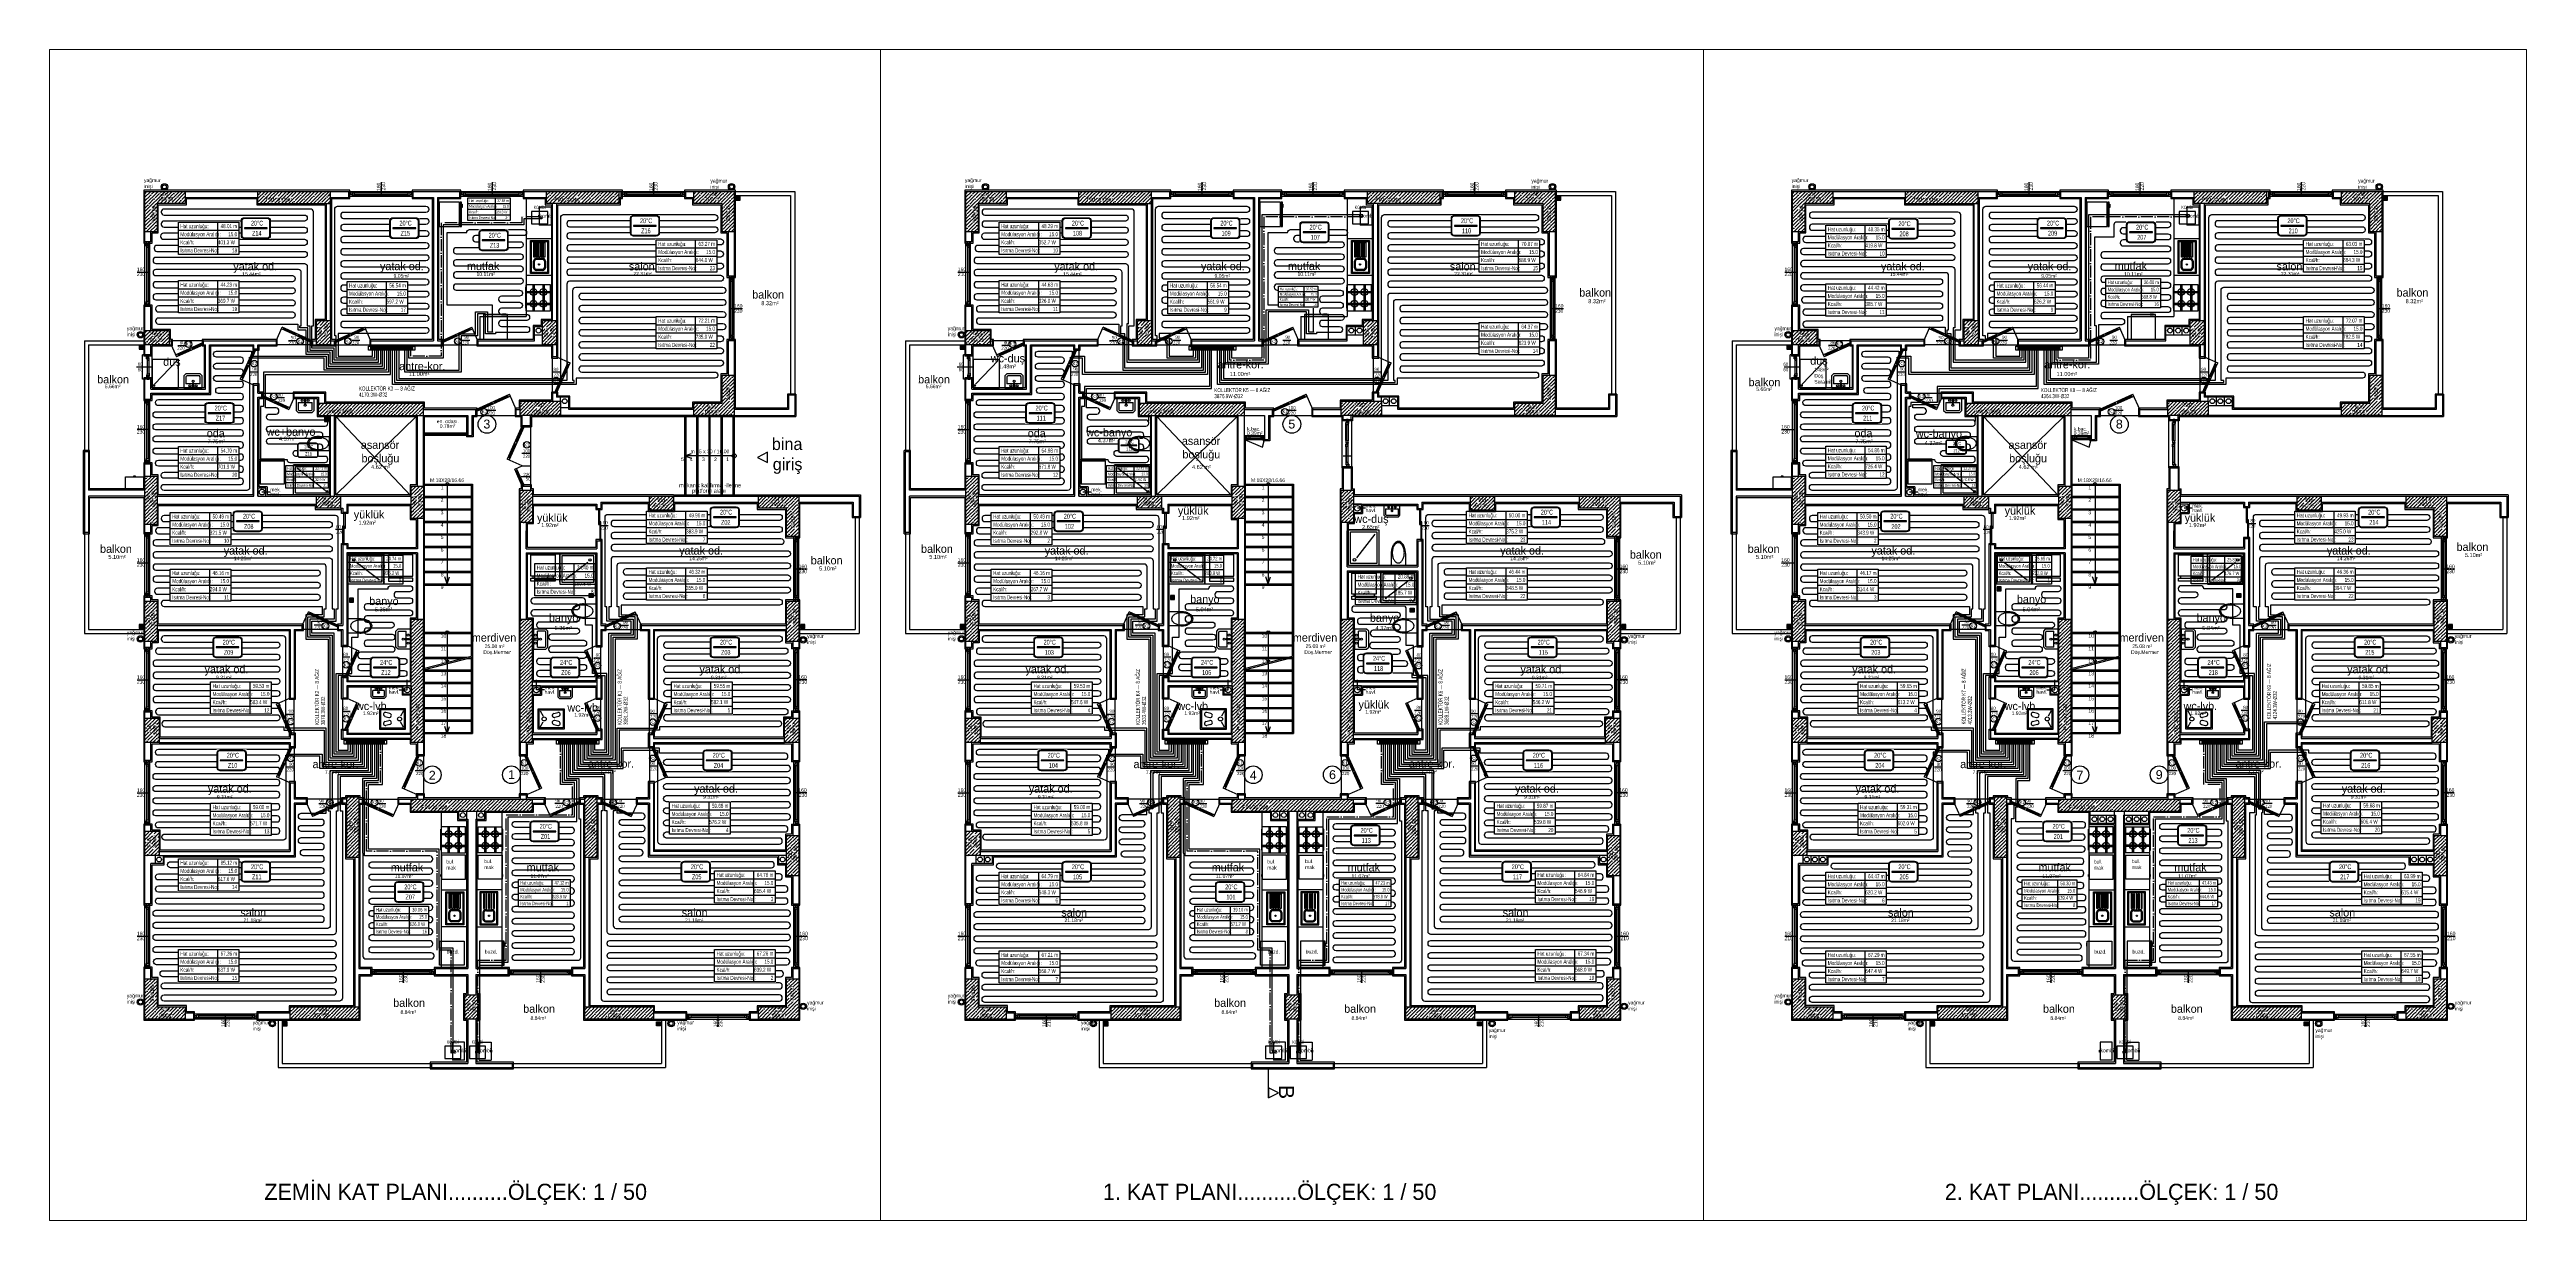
# Model space of a CAD drawing. Header units: centimetres. Extents: x 275281 to 287704, y -444050 to -441150.
# Drawn here: x 275281 to 281418, y -444050 to -441150 of the extents above; entities that cross this region are included whole.
import ezdxf
from ezdxf.enums import TextEntityAlignment as Align

# ---------------------------------------------------------------- set-up
doc = ezdxf.new("R2010")
doc.units = ezdxf.units.CM
doc.linetypes.add('ROTAS_ISITMA_DONUS', pattern=[40, 30, -5, 0, -5])
doc.layers.add('ANTED', color=144, linetype='CONTINUOUS', lineweight=0)
doc.layers.add('ROTAS-ISITMA-PEX', color=1, linetype='Continuous', lineweight=30)
for name, color, linetype in [('MKDU0', 50, 'CONTINUOUS'), ('ROTAS-ISITMA-CAP', 41, 'Continuous'), ('ROTAS-ISITMA-CIHAZ', 2, 'Continuous'), ('ROTAS-ISITMA-DONUS-BORU', 30, 'ROTAS_ISITMA_DONUS'), ('ROTAS-ISITMA-ETIKET', 2, 'Continuous'), ('ROTAS-ISITMA-GIDIS-BORU', 10, 'Continuous'), ('ROTAS-ISITMA-KOLLEKTOR', 1, 'Continuous'), ('ROTAS-ISITMA-MAHAL-ETIKET', 2, 'Continuous')]:
    doc.layers.add(name, color=color, linetype=linetype)
doc.styles.add('arial_1_18', font='arial.ttf', dxfattribs={"height": 0.2})
doc.styles.add('ROTAS-YAZI', font='arial.ttf')
pattern_1 = [(45, (253867.256, -437638.89), (-8.838835, 8.838835), []), (45, (253876.095, -437638.89), (-8.838835, 8.838835), [15.625, -3.125, 0, -3.125])]
pattern_2 = [(45, (255901.426, -437638.89), (-8.838835, 8.838835), []), (45, (255910.265, -437638.89), (-8.838835, 8.838835), [15.625, -3.125, 0, -3.125])]
pattern_3 = [(45, (257949.839, -437638.89), (-8.838835, 8.838835), []), (45, (257958.678, -437638.89), (-8.838835, 8.838835), [15.625, -3.125, 0, -3.125])]

# ---------------------------------------------------------------- blocks, each defined once
blk = doc.blocks.new('ROTAS-YI-MAHAL')
at = {"color": 2, "extrusion": (0, 0, -1)}
for points in [[(35.7, -18.4), (35.7, 18.4, 0.414214), (28.2, 25.9), (-28.2, 25.9, 0.414214), (-35.7, 18.4), (-35.7, -18.4, 0.414214), (-28.2, -25.9), (28.2, -25.9, 0.414214)], [(34.2, -18.4), (34.2, 18.4, 0.414214), (28.2, 24.4), (-28.2, 24.4, 0.414214), (-34.2, 18.4), (-34.2, -18.4, 0.414214), (-28.2, -24.4), (28.2, -24.4, 0.414214)]]:
    blk.add_lwpolyline(points, format="xyb", close=True, dxfattribs=at)
at = {"color": 4, "extrusion": (0, 0, -1)}
for points in [[(35.2, -18.4), (35.2, 18.4, 0.414214), (28.2, 25.4), (-28.2, 25.4, 0.414214), (-35.2, 18.4), (-35.2, -18.4, 0.414214), (-28.2, -25.4), (28.2, -25.4, 0.414214)], [(34.7, -18.4), (34.7, 18.4, 0.414214), (28.2, 24.9), (-28.2, 24.9, 0.414214), (-34.7, 18.4), (-34.7, -18.4, 0.414214), (-28.2, -24.9), (28.2, -24.9, 0.414214)]]:
    blk.add_lwpolyline(points, format="xyb", close=True, dxfattribs=at)
at = {"color": 2, "extrusion": (0, 0, -1)}
blk.add_lwpolyline([(28.2, -0.8), (-28.2, -0.8), (-28.2, 0.8), (28.2, 0.8)], close=True, dxfattribs=at)
at = {"color": 4, "style": 'ROTAS-YAZI', "width": 0.65}
blk.add_attdef('DERECE', (-12.1, 6.5), '', height=12, dxfattribs=at)
at = {"color": 2, "style": 'ROTAS-YAZI', "width": 0.65, "flags": 1}
for tag in ['ALAN', 'MAHAL']:
    blk.add_attdef(tag, (0, 0), '', height=5, dxfattribs=at)
at = {"color": 1, "style": 'ROTAS-YAZI', "width": 0.65}
blk.add_attdef('NO', (-9.3, -18.6), '', height=12, dxfattribs=at)
blk = doc.blocks.new('ROTAS-YI-ETIKET')
at = {"color": 2}
for p, q in [((0, -20), (150, -20)), ((0, -40), (150, -40)), ((0, -60), (150, -60)), ((96.9, 0), (96.9, -80))]:
    blk.add_line(p, q, dxfattribs=at)
at = {"color": 2, "extrusion": (0, 0, -1)}
blk.add_lwpolyline([(-150, 0), (-150, -80), (0, -80), (0, 0)], close=True, dxfattribs=at)
at = {"color": 2, "style": 'ROTAS-YAZI', "width": 0.65}
for s, p in [('Hat uzunluğu:', (5, -10)), ('Modülasyon Aralığı:', (5, -30)), ('Kcal/h:', (5, -50)), ('Isıtma Devresi-No.:', (5, -70))]:
    blk.add_text(s, height=10, dxfattribs=at).set_placement(p, align=Align.MIDDLE_LEFT)
at = {"color": 2, "style": 'ROTAS-YAZI', "width": 0.65, "flags": 1}
for tag in ['ALAN', 'NO', 'DERECE', 'BORU', 'MAHAL']:
    blk.add_attdef(tag, (0, 0), '', height=5, dxfattribs=at)
at = {"color": 2, "style": 'ROTAS-YAZI', "width": 0.65}
blk.add_attdef('YER', (98, -54.9), '', height=10, dxfattribs=at)
for tag, p in [('AR', (145.7, -34.9)), ('UZ', (145.7, -14.9)), ('NO1', (145.7, -75))]:
    blk.add_attdef(tag, text='', height=10, dxfattribs=at).set_placement(p, align=Align.RIGHT)

msp = doc.modelspace()

# ---------------------------------------------------------------- hatches: boundary and pattern name
at = {"layer": 'MKDU0', "ltscale": 0.03}
h = msp.add_hatch(dxfattribs=at)
h.set_pattern_fill('ANSI35', color=8, scale=50, style=0)
h.set_pattern_definition(pattern_1)
h.paths.add_polyline_path([(275617.1, -441500.8), (275517.1, -441500.8), (275517.1, -441600.8), (275547.1, -441600.8), (275547.1, -441530.8), (275617.1, -441530.8)])
h.paths.add_polyline_path([(275545.6, -441576.8), (275545.6, -441533.7), (275531.7, -441533.7), (275531.7, -441576.8)], flags=24)
h.paths.add_polyline_path([(275546.3, -441526.6), (275589.4, -441526.6), (275589.4, -441512.6), (275546.3, -441512.6)], flags=24)
h.paths.add_polyline_path([(275550.7, -441515.3), (275577.8, -441515.3), (275577.8, -441501.4), (275550.7, -441501.4)], flags=24)
h = msp.add_hatch(dxfattribs=at)
h.set_pattern_fill('ANSI35', color=8, scale=50, style=0)
h.set_pattern_definition(pattern_1)
h.paths.add_polyline_path([(275977.1, -441500.8), (275797.1, -441500.8), (275797.1, -441530.8), (275977.1, -441530.8)])
h.paths.add_polyline_path([(275814.8, -441528.3), (275883.8, -441528.3), (275883.8, -441514.3), (275814.8, -441514.3)], flags=24)
h = msp.add_hatch(dxfattribs=at)
h.set_pattern_fill('ANSI35', color=8, scale=50, style=0)
h.set_pattern_definition(pattern_1)
h.paths.add_polyline_path([(276692.1, -441500.8), (276512.1, -441500.8), (276512.1, -441530.8), (276692.1, -441530.8)])
h.paths.add_polyline_path([(276529.8, -441528.3), (276598.8, -441528.3), (276598.8, -441514.3), (276529.8, -441514.3)], flags=24)
h = msp.add_hatch(dxfattribs=at)
h.set_pattern_fill('ANSI35', color=8, scale=50, style=0)
h.set_pattern_definition(pattern_1)
h.paths.add_polyline_path([(276977.1, -441500.8), (276877.1, -441500.8), (276877.1, -441530.8), (276947.1, -441530.8), (276947.1, -441600.8), (276977.1, -441600.8)])
h.paths.add_polyline_path([(276969.4, -441577.6), (276969.4, -441534.5), (276955.5, -441534.5), (276955.5, -441577.6)], flags=24)
h.paths.add_polyline_path([(276902.6, -441526.6), (276945.7, -441526.6), (276945.7, -441512.6), (276902.6, -441512.6)], flags=24)
h.paths.add_polyline_path([(276910.6, -441515.2), (276937.6, -441515.2), (276937.6, -441501.3), (276910.6, -441501.3)], flags=24)
h = msp.add_hatch(dxfattribs=at)
h.set_pattern_fill('ANSI35', color=8, scale=50, style=0)
h.set_pattern_definition(pattern_2)
h.paths.add_polyline_path([(277651.3, -441500.8), (277551.3, -441500.8), (277551.3, -441600.8), (277581.3, -441600.8), (277581.3, -441530.8), (277651.3, -441530.8)])
h.paths.add_polyline_path([(277579.8, -441576.8), (277579.8, -441533.7), (277565.8, -441533.7), (277565.8, -441576.8)], flags=24)
h.paths.add_polyline_path([(277580.5, -441526.6), (277623.6, -441526.6), (277623.6, -441512.6), (277580.5, -441512.6)], flags=24)
h.paths.add_polyline_path([(277584.9, -441515.3), (277611.9, -441515.3), (277611.9, -441501.4), (277584.9, -441501.4)], flags=24)
h = msp.add_hatch(dxfattribs=at)
h.set_pattern_fill('ANSI35', color=8, scale=50, style=0)
h.set_pattern_definition(pattern_2)
h.paths.add_polyline_path([(278011.3, -441500.8), (277831.3, -441500.8), (277831.3, -441530.8), (278011.3, -441530.8)])
h.paths.add_polyline_path([(277849, -441528.3), (277917.9, -441528.3), (277917.9, -441514.3), (277849, -441514.3)], flags=24)
h = msp.add_hatch(dxfattribs=at)
h.set_pattern_fill('ANSI35', color=8, scale=50, style=0)
h.set_pattern_definition(pattern_2)
h.paths.add_polyline_path([(278726.3, -441500.8), (278546.3, -441500.8), (278546.3, -441530.8), (278726.3, -441530.8)])
h.paths.add_polyline_path([(278564, -441528.3), (278632.9, -441528.3), (278632.9, -441514.3), (278564, -441514.3)], flags=24)
h = msp.add_hatch(dxfattribs=at)
h.set_pattern_fill('ANSI35', color=8, scale=50, style=0)
h.set_pattern_definition(pattern_2)
h.paths.add_polyline_path([(279011.3, -441500.8), (278911.3, -441500.8), (278911.3, -441530.8), (278981.3, -441530.8), (278981.3, -441600.8), (279011.3, -441600.8)])
h.paths.add_polyline_path([(279003.6, -441577.6), (279003.6, -441534.5), (278989.6, -441534.5), (278989.6, -441577.6)], flags=24)
h.paths.add_polyline_path([(278936.8, -441526.6), (278979.9, -441526.6), (278979.9, -441512.6), (278936.8, -441512.6)], flags=24)
h.paths.add_polyline_path([(278944.8, -441515.2), (278971.8, -441515.2), (278971.8, -441501.3), (278944.8, -441501.3)], flags=24)
h = msp.add_hatch(dxfattribs=at)
h.set_pattern_fill('ANSI35', color=8, scale=50, style=0)
h.set_pattern_definition(pattern_3)
h.paths.add_polyline_path([(279699.7, -441500.8), (279599.7, -441500.8), (279599.7, -441600.8), (279629.7, -441600.8), (279629.7, -441530.8), (279699.7, -441530.8)])
h.paths.add_polyline_path([(279628.2, -441576.8), (279628.2, -441533.7), (279614.2, -441533.7), (279614.2, -441576.8)], flags=24)
h.paths.add_polyline_path([(279628.9, -441526.6), (279672, -441526.6), (279672, -441512.6), (279628.9, -441512.6)], flags=24)
h.paths.add_polyline_path([(279633.3, -441515.3), (279660.3, -441515.3), (279660.3, -441501.4), (279633.3, -441501.4)], flags=24)
h = msp.add_hatch(dxfattribs=at)
h.set_pattern_fill('ANSI35', color=8, scale=50, style=0)
h.set_pattern_definition(pattern_3)
h.paths.add_polyline_path([(280059.7, -441500.8), (279879.7, -441500.8), (279879.7, -441530.8), (280059.7, -441530.8)])
h.paths.add_polyline_path([(279897.4, -441528.3), (279966.4, -441528.3), (279966.4, -441514.3), (279897.4, -441514.3)], flags=24)
h = msp.add_hatch(dxfattribs=at)
h.set_pattern_fill('ANSI35', color=8, scale=50, style=0)
h.set_pattern_definition(pattern_3)
h.paths.add_polyline_path([(280774.7, -441500.8), (280594.7, -441500.8), (280594.7, -441530.8), (280774.7, -441530.8)])
h.paths.add_polyline_path([(280612.4, -441528.3), (280681.4, -441528.3), (280681.4, -441514.3), (280612.4, -441514.3)], flags=24)
h = msp.add_hatch(dxfattribs=at)
h.set_pattern_fill('ANSI35', color=8, scale=50, style=0)
h.set_pattern_definition(pattern_3)
h.paths.add_polyline_path([(281059.7, -441500.8), (280959.7, -441500.8), (280959.7, -441530.8), (281029.7, -441530.8), (281029.7, -441600.8), (281059.7, -441600.8)])
h.paths.add_polyline_path([(281052, -441577.6), (281052, -441534.5), (281038.1, -441534.5), (281038.1, -441577.6)], flags=24)
h.paths.add_polyline_path([(280985.2, -441526.6), (281028.3, -441526.6), (281028.3, -441512.6), (280985.2, -441512.6)], flags=24)
h.paths.add_polyline_path([(280993.2, -441515.2), (281020.2, -441515.2), (281020.2, -441501.3), (280993.2, -441501.3)], flags=24)
h = msp.add_hatch(dxfattribs=at)
h.set_pattern_fill('ANSI35', color=8, scale=50, style=0)
h.set_pattern_definition(pattern_1)
h.paths.add_polyline_path([(275977.1, -441820.8), (275942.1, -441820.8), (275942.1, -441880.8), (275977.1, -441880.8)])
h.paths.add_polyline_path([(275973, -441863.8), (275973, -441827.7), (275959.1, -441827.7), (275959.1, -441863.8)], flags=24)
h.paths.add_polyline_path([(275958.5, -441860.9), (275958.5, -441833.9), (275944.5, -441833.9), (275944.5, -441860.9)], flags=24)
h = msp.add_hatch(dxfattribs=at)
h.set_pattern_fill('ANSI35', color=8, scale=50, style=0)
h.set_pattern_definition(pattern_1)
h.paths.add_polyline_path([(276537.1, -441820.8), (276502.1, -441820.8), (276502.1, -441880.8), (276537.1, -441880.8)])
h.paths.add_polyline_path([(276532.8, -441867.5), (276532.8, -441831.4), (276518.8, -441831.4), (276518.8, -441867.5)], flags=24)
h.paths.add_polyline_path([(276518.7, -441863.8), (276518.7, -441836.8), (276504.7, -441836.8), (276504.7, -441863.8)], flags=24)
h = msp.add_hatch(dxfattribs=at)
h.set_pattern_fill('ANSI35', color=8, scale=50, style=0)
h.set_pattern_definition(pattern_2)
h.paths.add_polyline_path([(278011.3, -441820.8), (277976.3, -441820.8), (277976.3, -441880.8), (278011.3, -441880.8)])
h.paths.add_polyline_path([(278007.2, -441863.8), (278007.2, -441827.7), (277993.2, -441827.7), (277993.2, -441863.8)], flags=24)
h.paths.add_polyline_path([(277992.6, -441860.9), (277992.6, -441833.9), (277978.7, -441833.9), (277978.7, -441860.9)], flags=24)
h = msp.add_hatch(dxfattribs=at)
h.set_pattern_fill('ANSI35', color=8, scale=50, style=0)
h.set_pattern_definition(pattern_2)
h.paths.add_polyline_path([(278571.3, -441820.8), (278536.3, -441820.8), (278536.3, -441880.8), (278571.3, -441880.8)])
h.paths.add_polyline_path([(278566.9, -441867.5), (278566.9, -441831.4), (278553, -441831.4), (278553, -441867.5)], flags=24)
h.paths.add_polyline_path([(278552.9, -441863.8), (278552.9, -441836.8), (278538.9, -441836.8), (278538.9, -441863.8)], flags=24)
h = msp.add_hatch(dxfattribs=at)
h.set_pattern_fill('ANSI35', color=8, scale=50, style=0)
h.set_pattern_definition(pattern_3)
h.paths.add_polyline_path([(280059.7, -441820.8), (280024.7, -441820.8), (280024.7, -441880.8), (280059.7, -441880.8)])
h.paths.add_polyline_path([(280055.6, -441863.8), (280055.6, -441827.7), (280041.6, -441827.7), (280041.6, -441863.8)], flags=24)
h.paths.add_polyline_path([(280041.1, -441860.9), (280041.1, -441833.9), (280027.1, -441833.9), (280027.1, -441860.9)], flags=24)
h = msp.add_hatch(dxfattribs=at)
h.set_pattern_fill('ANSI35', color=8, scale=50, style=0)
h.set_pattern_definition(pattern_3)
h.paths.add_polyline_path([(280619.7, -441820.8), (280584.7, -441820.8), (280584.7, -441880.8), (280619.7, -441880.8)])
h.paths.add_polyline_path([(280615.3, -441867.5), (280615.3, -441831.4), (280601.4, -441831.4), (280601.4, -441867.5)], flags=24)
h.paths.add_polyline_path([(280601.3, -441863.8), (280601.3, -441836.8), (280587.3, -441836.8), (280587.3, -441863.8)], flags=24)
h = msp.add_hatch(dxfattribs=at)
h.set_pattern_fill('ANSI35', color=8, scale=50, style=0)
h.set_pattern_definition(pattern_1)
h.paths.add_polyline_path([(275577.1, -441845.8), (275517.1, -441845.8), (275517.1, -441880.8), (275577.1, -441880.8)])
h.paths.add_polyline_path([(275527.7, -441876.2), (275563.8, -441876.2), (275563.8, -441862.2), (275527.7, -441862.2)], flags=24)
h.paths.add_polyline_path([(275532.3, -441862.7), (275559.3, -441862.7), (275559.3, -441848.7), (275532.3, -441848.7)], flags=24)
h = msp.add_hatch(dxfattribs=at)
h.set_pattern_fill('ANSI35', color=8, scale=50, style=0)
h.set_pattern_definition(pattern_2)
h.paths.add_polyline_path([(277611.3, -441845.8), (277551.3, -441845.8), (277551.3, -441880.8), (277611.3, -441880.8)])
h.paths.add_polyline_path([(277561.9, -441876.2), (277598, -441876.2), (277598, -441862.2), (277561.9, -441862.2)], flags=24)
h.paths.add_polyline_path([(277566.5, -441862.7), (277593.5, -441862.7), (277593.5, -441848.7), (277566.5, -441848.7)], flags=24)
h = msp.add_hatch(dxfattribs=at)
h.set_pattern_fill('ANSI35', color=8, scale=50, style=0)
h.set_pattern_definition(pattern_3)
h.paths.add_polyline_path([(279659.7, -441845.8), (279599.7, -441845.8), (279599.7, -441880.8), (279659.7, -441880.8)])
h.paths.add_polyline_path([(279610.3, -441876.2), (279646.4, -441876.2), (279646.4, -441862.2), (279610.3, -441862.2)], flags=24)
h.paths.add_polyline_path([(279614.9, -441862.7), (279641.9, -441862.7), (279641.9, -441848.7), (279614.9, -441848.7)], flags=24)
h = msp.add_hatch(dxfattribs=at)
h.set_pattern_fill('ANSI35', color=8, scale=50, style=0)
h.set_pattern_definition(pattern_1)
h.paths.add_polyline_path([(276977.1, -441955.8), (276947.1, -441955.8), (276947.1, -442025.8), (276877.1, -442025.8), (276877.1, -442055.8), (276977.1, -442055.8)])
h.paths.add_polyline_path([(276968.9, -442020.6), (276968.9, -441977.5), (276954.9, -441977.5), (276954.9, -442020.6)], flags=24)
h.paths.add_polyline_path([(276899.5, -442053.2), (276942.6, -442053.2), (276942.6, -442039.2), (276899.5, -442039.2)], flags=24)
h.paths.add_polyline_path([(276907.7, -442042), (276934.7, -442042), (276934.7, -442028.1), (276907.7, -442028.1)], flags=24)
h = msp.add_hatch(dxfattribs=at)
h.set_pattern_fill('ANSI35', color=8, scale=50, style=0)
h.set_pattern_definition(pattern_2)
h.paths.add_polyline_path([(279011.3, -441955.8), (278981.3, -441955.8), (278981.3, -442025.8), (278911.3, -442025.8), (278911.3, -442055.8), (279011.3, -442055.8)])
h.paths.add_polyline_path([(279003.1, -442020.6), (279003.1, -441977.5), (278989.1, -441977.5), (278989.1, -442020.6)], flags=24)
h.paths.add_polyline_path([(278933.7, -442053.2), (278976.8, -442053.2), (278976.8, -442039.2), (278933.7, -442039.2)], flags=24)
h.paths.add_polyline_path([(278941.9, -442042), (278968.9, -442042), (278968.9, -442028.1), (278941.9, -442028.1)], flags=24)
h = msp.add_hatch(dxfattribs=at)
h.set_pattern_fill('ANSI35', color=8, scale=50, style=0)
h.set_pattern_definition(pattern_3)
h.paths.add_polyline_path([(281059.7, -441955.8), (281029.7, -441955.8), (281029.7, -442025.8), (280959.7, -442025.8), (280959.7, -442055.8), (281059.7, -442055.8)])
h.paths.add_polyline_path([(281051.5, -442020.6), (281051.5, -441977.5), (281037.5, -441977.5), (281037.5, -442020.6)], flags=24)
h.paths.add_polyline_path([(280982.1, -442053.2), (281025.2, -442053.2), (281025.2, -442039.2), (280982.1, -442039.2)], flags=24)
h.paths.add_polyline_path([(280990.3, -442042), (281017.3, -442042), (281017.3, -442028.1), (280990.3, -442028.1)], flags=24)
h = msp.add_hatch(dxfattribs=at)
h.set_pattern_fill('ANSI35', color=8, scale=50, style=0)
h.set_pattern_definition(pattern_1)
h.paths.add_polyline_path([(276207.1, -442025.8), (275947.1, -442025.8), (275947.1, -442055.8), (276207.1, -442055.8)])
h.paths.add_polyline_path([(275964.8, -442053.3), (276033.8, -442053.3), (276033.8, -442039.3), (275964.8, -442039.3)], flags=24)
h = msp.add_hatch(dxfattribs=at)
h.set_pattern_fill('ANSI35', color=8, scale=50, style=0)
h.set_pattern_definition(pattern_1)
h.paths.add_polyline_path([(276547.1, -442020.8), (276447.1, -442020.8), (276447.1, -442055.8), (276547.1, -442055.8)])
h.paths.add_polyline_path([(276476.4, -442053.7), (276519.5, -442053.7), (276519.5, -442039.7), (276476.4, -442039.7)], flags=24)
h.paths.add_polyline_path([(276483.4, -442036.8), (276510.5, -442036.8), (276510.5, -442022.9), (276483.4, -442022.9)], flags=24)
h = msp.add_hatch(dxfattribs=at)
h.set_pattern_fill('ANSI35', color=8, scale=50, style=0)
h.set_pattern_definition(pattern_2)
h.paths.add_polyline_path([(278241.3, -442025.8), (277981.3, -442025.8), (277981.3, -442055.8), (278241.3, -442055.8)])
h.paths.add_polyline_path([(277999, -442053.3), (278067.9, -442053.3), (278067.9, -442039.3), (277999, -442039.3)], flags=24)
h = msp.add_hatch(dxfattribs=at)
h.set_pattern_fill('ANSI35', color=8, scale=50, style=0)
h.set_pattern_definition(pattern_2)
h.paths.add_polyline_path([(278581.3, -442020.8), (278481.3, -442020.8), (278481.3, -442055.8), (278581.3, -442055.8)])
h.paths.add_polyline_path([(278510.5, -442053.7), (278553.6, -442053.7), (278553.6, -442039.7), (278510.5, -442039.7)], flags=24)
h.paths.add_polyline_path([(278517.6, -442036.8), (278544.6, -442036.8), (278544.6, -442022.9), (278517.6, -442022.9)], flags=24)
h = msp.add_hatch(dxfattribs=at)
h.set_pattern_fill('ANSI35', color=8, scale=50, style=0)
h.set_pattern_definition(pattern_3)
h.paths.add_polyline_path([(280289.7, -442025.8), (280029.7, -442025.8), (280029.7, -442055.8), (280289.7, -442055.8)])
h.paths.add_polyline_path([(280047.4, -442053.3), (280116.4, -442053.3), (280116.4, -442039.3), (280047.4, -442039.3)], flags=24)
h = msp.add_hatch(dxfattribs=at)
h.set_pattern_fill('ANSI35', color=8, scale=50, style=0)
h.set_pattern_definition(pattern_3)
h.paths.add_polyline_path([(280629.7, -442020.8), (280529.7, -442020.8), (280529.7, -442055.8), (280629.7, -442055.8)])
h.paths.add_polyline_path([(280558.9, -442053.7), (280602, -442053.7), (280602, -442039.7), (280558.9, -442039.7)], flags=24)
h.paths.add_polyline_path([(280566, -442036.8), (280593.1, -442036.8), (280593.1, -442022.9), (280566, -442022.9)], flags=24)
h = msp.add_hatch(dxfattribs=at)
h.set_pattern_fill('ANSI35', color=8, scale=50, style=0)
h.set_pattern_definition(pattern_1)
h.paths.add_polyline_path([(275547.1, -442205.8), (275517.1, -442205.8), (275517.1, -442325.8), (275547.1, -442325.8)])
h.paths.add_polyline_path([(275545.4, -442284.4), (275545.4, -442241.3), (275531.4, -442241.3), (275531.4, -442284.4)], flags=24)
h.paths.add_polyline_path([(275533.3, -442273.7), (275533.3, -442246.6), (275519.3, -442246.6), (275519.3, -442273.7)], flags=24)
h = msp.add_hatch(dxfattribs=at)
h.set_pattern_fill('ANSI35', color=8, scale=50, style=0)
h.set_pattern_definition(pattern_1)
h.paths.add_polyline_path([(276207.1, -442230.8), (276177.1, -442230.8), (276177.1, -442310.8), (276207.1, -442310.8)])
h.paths.add_polyline_path([(276205.6, -442285.1), (276205.6, -442249), (276191.6, -442249), (276191.6, -442285.1)], flags=24)
h.paths.add_polyline_path([(276192.9, -442279.7), (276192.9, -442252.7), (276179, -442252.7), (276179, -442279.7)], flags=24)
h = msp.add_hatch(dxfattribs=at)
h.set_pattern_fill('ANSI35', color=8, scale=50, style=0)
h.set_pattern_definition([(45, (253867.256, -437660.543), (-8.838835, 8.838835), []), (45, (253876.095, -437660.543), (-8.838835, 8.838835), [15.625, -3.125, 0, -3.125])])
h.paths.add_polyline_path([(276477.1, -442242.4), (276447.1, -442242.4), (276447.1, -442322.4), (276477.1, -442322.4)])
h.paths.add_polyline_path([(276475.6, -442296.8), (276475.6, -442260.7), (276461.6, -442260.7), (276461.6, -442296.8)], flags=24)
h.paths.add_polyline_path([(276462.9, -442291.4), (276462.9, -442264.4), (276449, -442264.4), (276449, -442291.4)], flags=24)
h = msp.add_hatch(dxfattribs=at)
h.set_pattern_fill('ANSI35', color=8, scale=50, style=0)
h.set_pattern_definition(pattern_2)
h.paths.add_polyline_path([(277581.3, -442205.8), (277551.3, -442205.8), (277551.3, -442325.8), (277581.3, -442325.8)])
h.paths.add_polyline_path([(277579.6, -442284.4), (277579.6, -442241.3), (277565.6, -442241.3), (277565.6, -442284.4)], flags=24)
h.paths.add_polyline_path([(277567.5, -442273.7), (277567.5, -442246.6), (277553.5, -442246.6), (277553.5, -442273.7)], flags=24)
h = msp.add_hatch(dxfattribs=at)
h.set_pattern_fill('ANSI35', color=8, scale=50, style=0)
h.set_pattern_definition(pattern_2)
h.paths.add_polyline_path([(278241.3, -442230.8), (278211.3, -442230.8), (278211.3, -442310.8), (278241.3, -442310.8)])
h.paths.add_polyline_path([(278239.8, -442285.1), (278239.8, -442249), (278225.8, -442249), (278225.8, -442285.1)], flags=24)
h.paths.add_polyline_path([(278227.1, -442279.7), (278227.1, -442252.7), (278213.1, -442252.7), (278213.1, -442279.7)], flags=24)
h = msp.add_hatch(dxfattribs=at)
h.set_pattern_fill('ANSI35', color=8, scale=50, style=0)
h.set_pattern_definition([(45, (255901.426, -437658.89), (-8.838835, 8.838835), []), (45, (255910.265, -437658.89), (-8.838835, 8.838835), [15.625, -3.125, 0, -3.125])])
h.paths.add_polyline_path([(278511.3, -442240.8), (278481.3, -442240.8), (278481.3, -442320.8), (278511.3, -442320.8)])
h.paths.add_polyline_path([(278509.8, -442295.1), (278509.8, -442259), (278495.8, -442259), (278495.8, -442295.1)], flags=24)
h.paths.add_polyline_path([(278497.1, -442289.7), (278497.1, -442262.7), (278483.1, -442262.7), (278483.1, -442289.7)], flags=24)
h = msp.add_hatch(dxfattribs=at)
h.set_pattern_fill('ANSI35', color=8, scale=50, style=0)
h.set_pattern_definition(pattern_3)
h.paths.add_polyline_path([(279629.7, -442205.8), (279599.7, -442205.8), (279599.7, -442325.8), (279629.7, -442325.8)])
h.paths.add_polyline_path([(279628, -442284.4), (279628, -442241.3), (279614, -442241.3), (279614, -442284.4)], flags=24)
h.paths.add_polyline_path([(279615.9, -442273.7), (279615.9, -442246.6), (279601.9, -442246.6), (279601.9, -442273.7)], flags=24)
h = msp.add_hatch(dxfattribs=at)
h.set_pattern_fill('ANSI35', color=8, scale=50, style=0)
h.set_pattern_definition(pattern_3)
h.paths.add_polyline_path([(280289.7, -442230.8), (280259.7, -442230.8), (280259.7, -442310.8), (280289.7, -442310.8)])
h.paths.add_polyline_path([(280288.2, -442285.1), (280288.2, -442249), (280274.2, -442249), (280274.2, -442285.1)], flags=24)
h.paths.add_polyline_path([(280275.5, -442279.7), (280275.5, -442252.7), (280261.6, -442252.7), (280261.6, -442279.7)], flags=24)
h = msp.add_hatch(dxfattribs=at)
h.set_pattern_fill('ANSI35', color=8, scale=50, style=0)
h.set_pattern_definition([(45, (257949.839, -437657.839), (-8.838835, 8.838835), []), (45, (257958.678, -437657.839), (-8.838835, 8.838835), [15.625, -3.125, 0, -3.125])])
h.paths.add_polyline_path([(280559.7, -442239.7), (280529.7, -442239.7), (280529.7, -442319.7), (280559.7, -442319.7)])
h.paths.add_polyline_path([(280558.2, -442294.1), (280558.2, -442258), (280544.2, -442258), (280544.2, -442294.1)], flags=24)
h.paths.add_polyline_path([(280545.5, -442288.7), (280545.5, -442261.7), (280531.6, -442261.7), (280531.6, -442288.7)], flags=24)
h = msp.add_hatch(dxfattribs=at)
h.set_pattern_fill('ANSI35', color=8, scale=50, style=0)
h.set_pattern_definition(pattern_1)
h.paths.add_polyline_path([(276002.1, -442255.8), (275942.1, -442255.8), (275942.1, -442285.8), (276002.1, -442285.8)])
h.paths.add_polyline_path([(275954.4, -442281.9), (275990.5, -442281.9), (275990.5, -442267.9), (275954.4, -442267.9)], flags=24)
h.paths.add_polyline_path([(275956.8, -442270.9), (275983.8, -442270.9), (275983.8, -442256.9), (275956.8, -442256.9)], flags=24)
h = msp.add_hatch(dxfattribs=at)
h.set_pattern_fill('ANSI35', color=8, scale=50, style=0)
h.set_pattern_definition(pattern_1)
h.paths.add_polyline_path([(276827.1, -442255.8), (276767.1, -442255.8), (276767.1, -442290.8), (276827.1, -442290.8)])
h.paths.add_polyline_path([(276776.8, -442285.9), (276812.9, -442285.9), (276812.9, -442271.9), (276776.8, -442271.9)], flags=24)
h.paths.add_polyline_path([(276782.7, -442272.3), (276809.7, -442272.3), (276809.7, -442258.3), (276782.7, -442258.3)], flags=24)
h = msp.add_hatch(dxfattribs=at)
h.set_pattern_fill('ANSI35', color=8, scale=50, style=0)
h.set_pattern_definition(pattern_1)
h.paths.add_polyline_path([(277137.1, -442255.8), (277037.1, -442255.8), (277037.1, -442285.8), (277107.1, -442285.8), (277107.1, -442355.8), (277137.1, -442355.8)])
h.paths.add_polyline_path([(277129.7, -442337.2), (277129.7, -442294), (277115.7, -442294), (277115.7, -442337.2)], flags=24)
h.paths.add_polyline_path([(277066.2, -442282.5), (277109.3, -442282.5), (277109.3, -442268.5), (277066.2, -442268.5)], flags=24)
h.paths.add_polyline_path([(277073, -442269.5), (277100, -442269.5), (277100, -442255.6), (277073, -442255.6)], flags=9)
h = msp.add_hatch(dxfattribs=at)
h.set_pattern_fill('ANSI35', color=8, scale=50, style=0)
h.set_pattern_definition(pattern_2)
h.paths.add_polyline_path([(278036.3, -442255.8), (277976.3, -442255.8), (277976.3, -442285.8), (278036.3, -442285.8)])
h.paths.add_polyline_path([(277988.6, -442281.9), (278024.7, -442281.9), (278024.7, -442267.9), (277988.6, -442267.9)], flags=24)
h.paths.add_polyline_path([(277991, -442270.9), (278018, -442270.9), (278018, -442256.9), (277991, -442256.9)], flags=24)
h = msp.add_hatch(dxfattribs=at)
h.set_pattern_fill('ANSI35', color=8, scale=50, style=0)
h.set_pattern_definition(pattern_2)
h.paths.add_polyline_path([(278861.3, -442255.8), (278801.3, -442255.8), (278801.3, -442290.8), (278861.3, -442290.8)])
h.paths.add_polyline_path([(278811, -442285.9), (278847.1, -442285.9), (278847.1, -442271.9), (278811, -442271.9)], flags=24)
h.paths.add_polyline_path([(278816.8, -442272.3), (278843.9, -442272.3), (278843.9, -442258.3), (278816.8, -442258.3)], flags=24)
h = msp.add_hatch(dxfattribs=at)
h.set_pattern_fill('ANSI35', color=8, scale=50, style=0)
h.set_pattern_definition(pattern_2)
h.paths.add_polyline_path([(279171.3, -442255.8), (279071.3, -442255.8), (279071.3, -442285.8), (279141.3, -442285.8), (279141.3, -442355.8), (279171.3, -442355.8)])
h.paths.add_polyline_path([(279163.8, -442337.2), (279163.8, -442294), (279149.9, -442294), (279149.9, -442337.2)], flags=24)
h.paths.add_polyline_path([(279100.4, -442282.5), (279143.5, -442282.5), (279143.5, -442268.5), (279100.4, -442268.5)], flags=24)
h.paths.add_polyline_path([(279107.2, -442269.5), (279134.2, -442269.5), (279134.2, -442255.6), (279107.2, -442255.6)], flags=9)
h = msp.add_hatch(dxfattribs=at)
h.set_pattern_fill('ANSI35', color=8, scale=50, style=0)
h.set_pattern_definition(pattern_3)
h.paths.add_polyline_path([(280084.7, -442255.8), (280024.7, -442255.8), (280024.7, -442285.8), (280084.7, -442285.8)])
h.paths.add_polyline_path([(280037, -442281.9), (280073.1, -442281.9), (280073.1, -442267.9), (280037, -442267.9)], flags=24)
h.paths.add_polyline_path([(280039.4, -442270.9), (280066.4, -442270.9), (280066.4, -442256.9), (280039.4, -442256.9)], flags=24)
h = msp.add_hatch(dxfattribs=at)
h.set_pattern_fill('ANSI35', color=8, scale=50, style=0)
h.set_pattern_definition(pattern_3)
h.paths.add_polyline_path([(280909.7, -442255.8), (280849.7, -442255.8), (280849.7, -442290.8), (280909.7, -442290.8)])
h.paths.add_polyline_path([(280859.4, -442285.9), (280895.5, -442285.9), (280895.5, -442271.9), (280859.4, -442271.9)], flags=24)
h.paths.add_polyline_path([(280865.3, -442272.3), (280892.3, -442272.3), (280892.3, -442258.3), (280865.3, -442258.3)], flags=24)
h = msp.add_hatch(dxfattribs=at)
h.set_pattern_fill('ANSI35', color=8, scale=50, style=0)
h.set_pattern_definition(pattern_3)
h.paths.add_polyline_path([(281219.7, -442255.8), (281119.7, -442255.8), (281119.7, -442285.8), (281189.7, -442285.8), (281189.7, -442355.8), (281219.7, -442355.8)])
h.paths.add_polyline_path([(281212.3, -442337.2), (281212.3, -442294), (281198.3, -442294), (281198.3, -442337.2)], flags=24)
h.paths.add_polyline_path([(281148.8, -442282.5), (281191.9, -442282.5), (281191.9, -442268.5), (281148.8, -442268.5)], flags=24)
h.paths.add_polyline_path([(281155.6, -442269.5), (281182.6, -442269.5), (281182.6, -442255.6), (281155.6, -442255.6)], flags=9)
h = msp.add_hatch(dxfattribs=at)
h.set_pattern_fill('ANSI35', color=8, scale=50, style=0)
h.set_pattern_definition(pattern_1)
h.paths.add_polyline_path([(275547.1, -442515.8), (275517.1, -442515.8), (275517.1, -442615.8), (275547.1, -442615.8)])
h.paths.add_polyline_path([(275543.8, -442579.9), (275543.8, -442536.7), (275529.8, -442536.7), (275529.8, -442579.9)], flags=24)
h.paths.add_polyline_path([(275532, -442573.5), (275532, -442546.5), (275518, -442546.5), (275518, -442573.5)], flags=24)
h = msp.add_hatch(dxfattribs=at)
h.set_pattern_fill('ANSI35', color=8, scale=50, style=0)
h.set_pattern_definition(pattern_1)
h.paths.add_polyline_path([(276207.1, -442560.8), (276177.1, -442560.8), (276177.1, -442865.8), (276207.1, -442865.8)])
h.paths.add_polyline_path([(276199.9, -442837.2), (276199.9, -442768.2), (276186, -442768.2), (276186, -442837.2)], flags=24)
h = msp.add_hatch(dxfattribs=at)
h.set_pattern_fill('ANSI35', color=8, scale=50, style=0)
h.set_pattern_definition(pattern_1)
h.paths.add_polyline_path([(276477.1, -442560.8), (276447.1, -442560.8), (276447.1, -442865.8), (276477.1, -442865.8)])
h.paths.add_polyline_path([(276474.6, -442848.1), (276474.6, -442779.1), (276460.6, -442779.1), (276460.6, -442848.1)], flags=24)
h = msp.add_hatch(dxfattribs=at)
h.set_pattern_fill('ANSI35', color=8, scale=50, style=0)
h.set_pattern_definition(pattern_1)
h.paths.add_polyline_path([(277137.1, -442515.8), (277107.1, -442515.8), (277107.1, -442615.8), (277137.1, -442615.8)])
h.paths.add_polyline_path([(277134.2, -442576.6), (277134.2, -442533.5), (277120.3, -442533.5), (277120.3, -442576.6)], flags=24)
h.paths.add_polyline_path([(277121.8, -442572.4), (277121.8, -442545.4), (277107.8, -442545.4), (277107.8, -442572.4)], flags=24)
h = msp.add_hatch(dxfattribs=at)
h.set_pattern_fill('ANSI35', color=8, scale=50, style=0)
h.set_pattern_definition(pattern_2)
h.paths.add_polyline_path([(277581.3, -442515.8), (277551.3, -442515.8), (277551.3, -442615.8), (277581.3, -442615.8)])
h.paths.add_polyline_path([(277577.9, -442579.9), (277577.9, -442536.7), (277564, -442536.7), (277564, -442579.9)], flags=24)
h.paths.add_polyline_path([(277566.1, -442573.5), (277566.1, -442546.5), (277552.2, -442546.5), (277552.2, -442573.5)], flags=24)
h = msp.add_hatch(dxfattribs=at)
h.set_pattern_fill('ANSI35', color=8, scale=50, style=0)
h.set_pattern_definition(pattern_2)
h.paths.add_polyline_path([(278241.3, -442560.8), (278211.3, -442560.8), (278211.3, -442865.8), (278241.3, -442865.8)])
h.paths.add_polyline_path([(278234.1, -442837.2), (278234.1, -442768.2), (278220.1, -442768.2), (278220.1, -442837.2)], flags=24)
h = msp.add_hatch(dxfattribs=at)
h.set_pattern_fill('ANSI35', color=8, scale=50, style=0)
h.set_pattern_definition(pattern_2)
h.paths.add_polyline_path([(278511.3, -442560.8), (278481.3, -442560.8), (278481.3, -442865.8), (278511.3, -442865.8)])
h.paths.add_polyline_path([(278508.8, -442848.1), (278508.8, -442779.1), (278494.8, -442779.1), (278494.8, -442848.1)], flags=24)
h = msp.add_hatch(dxfattribs=at)
h.set_pattern_fill('ANSI35', color=8, scale=50, style=0)
h.set_pattern_definition(pattern_2)
h.paths.add_polyline_path([(279171.3, -442515.8), (279141.3, -442515.8), (279141.3, -442615.8), (279171.3, -442615.8)])
h.paths.add_polyline_path([(279168.4, -442576.6), (279168.4, -442533.5), (279154.4, -442533.5), (279154.4, -442576.6)], flags=24)
h.paths.add_polyline_path([(279156, -442572.4), (279156, -442545.4), (279142, -442545.4), (279142, -442572.4)], flags=24)
h = msp.add_hatch(dxfattribs=at)
h.set_pattern_fill('ANSI35', color=8, scale=50, style=0)
h.set_pattern_definition(pattern_3)
h.paths.add_polyline_path([(279629.7, -442515.8), (279599.7, -442515.8), (279599.7, -442615.8), (279629.7, -442615.8)])
h.paths.add_polyline_path([(279626.4, -442579.9), (279626.4, -442536.7), (279612.4, -442536.7), (279612.4, -442579.9)], flags=24)
h.paths.add_polyline_path([(279614.5, -442573.5), (279614.5, -442546.5), (279600.6, -442546.5), (279600.6, -442573.5)], flags=24)
h = msp.add_hatch(dxfattribs=at)
h.set_pattern_fill('ANSI35', color=8, scale=50, style=0)
h.set_pattern_definition(pattern_3)
h.paths.add_polyline_path([(280289.7, -442560.8), (280259.7, -442560.8), (280259.7, -442865.8), (280289.7, -442865.8)])
h.paths.add_polyline_path([(280282.5, -442837.2), (280282.5, -442768.2), (280268.5, -442768.2), (280268.5, -442837.2)], flags=24)
h = msp.add_hatch(dxfattribs=at)
h.set_pattern_fill('ANSI35', color=8, scale=50, style=0)
h.set_pattern_definition(pattern_3)
h.paths.add_polyline_path([(280559.7, -442560.8), (280529.7, -442560.8), (280529.7, -442865.8), (280559.7, -442865.8)])
h.paths.add_polyline_path([(280557.2, -442848.1), (280557.2, -442779.1), (280543.2, -442779.1), (280543.2, -442848.1)], flags=24)
h = msp.add_hatch(dxfattribs=at)
h.set_pattern_fill('ANSI35', color=8, scale=50, style=0)
h.set_pattern_definition(pattern_3)
h.paths.add_polyline_path([(281219.7, -442515.8), (281189.7, -442515.8), (281189.7, -442615.8), (281219.7, -442615.8)])
h.paths.add_polyline_path([(281216.8, -442576.6), (281216.8, -442533.5), (281202.8, -442533.5), (281202.8, -442576.6)], flags=24)
h.paths.add_polyline_path([(281204.4, -442572.4), (281204.4, -442545.4), (281190.4, -442545.4), (281190.4, -442572.4)], flags=24)
h = msp.add_hatch(dxfattribs=at)
h.set_pattern_fill('ANSI35', color=8, scale=50, style=0)
h.set_pattern_definition(pattern_1)
h.paths.add_polyline_path([(275552.1, -442805.8), (275517.1, -442805.8), (275517.1, -442865.8), (275552.1, -442865.8)])
h.paths.add_polyline_path([(275549, -442851.2), (275549, -442815), (275535, -442815), (275535, -442851.2)], flags=24)
h.paths.add_polyline_path([(275534.7, -442845.6), (275534.7, -442818.6), (275520.8, -442818.6), (275520.8, -442845.6)], flags=24)
h = msp.add_hatch(dxfattribs=at)
h.set_pattern_fill('ANSI35', color=8, scale=50, style=0)
h.set_pattern_definition(pattern_1)
h.paths.add_polyline_path([(277137.1, -442805.8), (277102.1, -442805.8), (277102.1, -442865.8), (277137.1, -442865.8)])
h.paths.add_polyline_path([(277132.2, -442851.8), (277132.2, -442815.7), (277118.2, -442815.7), (277118.2, -442851.8)], flags=24)
h.paths.add_polyline_path([(277119.4, -442846.3), (277119.4, -442819.3), (277105.5, -442819.3), (277105.5, -442846.3)], flags=24)
h = msp.add_hatch(dxfattribs=at)
h.set_pattern_fill('ANSI35', color=8, scale=50, style=0)
h.set_pattern_definition(pattern_2)
h.paths.add_polyline_path([(277586.3, -442805.8), (277551.3, -442805.8), (277551.3, -442865.8), (277586.3, -442865.8)])
h.paths.add_polyline_path([(277583.1, -442851.2), (277583.1, -442815), (277569.2, -442815), (277569.2, -442851.2)], flags=24)
h.paths.add_polyline_path([(277568.9, -442845.6), (277568.9, -442818.6), (277555, -442818.6), (277555, -442845.6)], flags=24)
h = msp.add_hatch(dxfattribs=at)
h.set_pattern_fill('ANSI35', color=8, scale=50, style=0)
h.set_pattern_definition(pattern_2)
h.paths.add_polyline_path([(279171.3, -442805.8), (279136.3, -442805.8), (279136.3, -442865.8), (279171.3, -442865.8)])
h.paths.add_polyline_path([(279166.4, -442851.8), (279166.4, -442815.7), (279152.4, -442815.7), (279152.4, -442851.8)], flags=24)
h.paths.add_polyline_path([(279153.6, -442846.3), (279153.6, -442819.3), (279139.6, -442819.3), (279139.6, -442846.3)], flags=24)
h = msp.add_hatch(dxfattribs=at)
h.set_pattern_fill('ANSI35', color=8, scale=50, style=0)
h.set_pattern_definition(pattern_3)
h.paths.add_polyline_path([(279634.7, -442805.8), (279599.7, -442805.8), (279599.7, -442865.8), (279634.7, -442865.8)])
h.paths.add_polyline_path([(279631.6, -442851.2), (279631.6, -442815), (279617.6, -442815), (279617.6, -442851.2)], flags=24)
h.paths.add_polyline_path([(279617.3, -442845.6), (279617.3, -442818.6), (279603.4, -442818.6), (279603.4, -442845.6)], flags=24)
h = msp.add_hatch(dxfattribs=at)
h.set_pattern_fill('ANSI35', color=8, scale=50, style=0)
h.set_pattern_definition(pattern_3)
h.paths.add_polyline_path([(281219.7, -442805.8), (281184.7, -442805.8), (281184.7, -442865.8), (281219.7, -442865.8)])
h.paths.add_polyline_path([(281214.8, -442851.8), (281214.8, -442815.7), (281200.8, -442815.7), (281200.8, -442851.8)], flags=24)
h.paths.add_polyline_path([(281202, -442846.3), (281202, -442819.3), (281188, -442819.3), (281188, -442846.3)], flags=24)
h = msp.add_hatch(dxfattribs=at)
h.set_pattern_fill('ANSI35', color=8, scale=50, style=0)
h.set_pattern_definition(pattern_1)
h.paths.add_polyline_path([(276047.1, -443000.8), (276017.1, -443000.8), (276017.1, -443150.8), (276047.1, -443150.8)])
h.paths.add_polyline_path([(276046.5, -443092.8), (276046.5, -443049.6), (276032.5, -443049.6), (276032.5, -443092.8)], flags=24)
h.paths.add_polyline_path([(276034.7, -443085.3), (276034.7, -443058.3), (276020.7, -443058.3), (276020.7, -443085.3)], flags=24)
h = msp.add_hatch(dxfattribs=at)
h.set_pattern_fill('ANSI35', color=8, scale=50, style=0)
h.set_pattern_definition(pattern_1)
h.paths.add_polyline_path([(276477.1, -443035.8), (276477.1, -443005.8), (276177.1, -443005.8), (276177.1, -443035.8)])
h.paths.add_polyline_path([(276199.8, -443033.3), (276268.8, -443033.3), (276268.8, -443019.3), (276199.8, -443019.3)], flags=24)
h = msp.add_hatch(dxfattribs=at)
h.set_pattern_fill('ANSI35', color=8, scale=50, style=0)
h.set_pattern_definition(pattern_1)
h.paths.add_polyline_path([(276637.1, -443000.8), (276607.1, -443000.8), (276607.1, -443150.8), (276637.1, -443150.8)])
h.paths.add_polyline_path([(276635.1, -443095.2), (276635.1, -443052.1), (276621.1, -443052.1), (276621.1, -443095.2)], flags=24)
h.paths.add_polyline_path([(276622.8, -443086.6), (276622.8, -443059.5), (276608.8, -443059.5), (276608.8, -443086.6)], flags=24)
h = msp.add_hatch(dxfattribs=at)
h.set_pattern_fill('ANSI35', color=8, scale=50, style=0)
h.set_pattern_definition(pattern_2)
h.paths.add_polyline_path([(278081.3, -443000.8), (278051.3, -443000.8), (278051.3, -443150.8), (278081.3, -443150.8)])
h.paths.add_polyline_path([(278080.6, -443092.8), (278080.6, -443049.6), (278066.7, -443049.6), (278066.7, -443092.8)], flags=24)
h.paths.add_polyline_path([(278068.9, -443085.3), (278068.9, -443058.3), (278054.9, -443058.3), (278054.9, -443085.3)], flags=24)
h = msp.add_hatch(dxfattribs=at)
h.set_pattern_fill('ANSI35', color=8, scale=50, style=0)
h.set_pattern_definition(pattern_2)
h.paths.add_polyline_path([(278511.3, -443035.8), (278511.3, -443005.8), (278211.3, -443005.8), (278211.3, -443035.8)])
h.paths.add_polyline_path([(278234, -443033.3), (278302.9, -443033.3), (278302.9, -443019.3), (278234, -443019.3)], flags=24)
h = msp.add_hatch(dxfattribs=at)
h.set_pattern_fill('ANSI35', color=8, scale=50, style=0)
h.set_pattern_definition(pattern_2)
h.paths.add_polyline_path([(278671.3, -443000.8), (278641.3, -443000.8), (278641.3, -443150.8), (278671.3, -443150.8)])
h.paths.add_polyline_path([(278669.3, -443095.2), (278669.3, -443052.1), (278655.3, -443052.1), (278655.3, -443095.2)], flags=24)
h.paths.add_polyline_path([(278657, -443086.6), (278657, -443059.5), (278643, -443059.5), (278643, -443086.6)], flags=24)
h = msp.add_hatch(dxfattribs=at)
h.set_pattern_fill('ANSI35', color=8, scale=50, style=0)
h.set_pattern_definition(pattern_3)
h.paths.add_polyline_path([(280129.7, -443000.8), (280099.7, -443000.8), (280099.7, -443150.8), (280129.7, -443150.8)])
h.paths.add_polyline_path([(280129.1, -443092.8), (280129.1, -443049.6), (280115.1, -443049.6), (280115.1, -443092.8)], flags=24)
h.paths.add_polyline_path([(280117.3, -443085.3), (280117.3, -443058.3), (280103.3, -443058.3), (280103.3, -443085.3)], flags=24)
h = msp.add_hatch(dxfattribs=at)
h.set_pattern_fill('ANSI35', color=8, scale=50, style=0)
h.set_pattern_definition(pattern_3)
h.paths.add_polyline_path([(280559.7, -443035.8), (280559.7, -443005.8), (280259.7, -443005.8), (280259.7, -443035.8)])
h.paths.add_polyline_path([(280282.4, -443033.3), (280351.4, -443033.3), (280351.4, -443019.3), (280282.4, -443019.3)], flags=24)
h = msp.add_hatch(dxfattribs=at)
h.set_pattern_fill('ANSI35', color=8, scale=50, style=0)
h.set_pattern_definition(pattern_3)
h.paths.add_polyline_path([(280719.7, -443000.8), (280689.7, -443000.8), (280689.7, -443150.8), (280719.7, -443150.8)])
h.paths.add_polyline_path([(280717.7, -443095.2), (280717.7, -443052.1), (280703.7, -443052.1), (280703.7, -443095.2)], flags=24)
h.paths.add_polyline_path([(280705.4, -443086.6), (280705.4, -443059.5), (280691.4, -443059.5), (280691.4, -443086.6)], flags=24)
h = msp.add_hatch(dxfattribs=at)
h.set_pattern_fill('ANSI35', color=8, scale=50, style=0)
h.set_pattern_definition(pattern_1)
h.paths.add_polyline_path([(275552.1, -443085.8), (275517.1, -443085.8), (275517.1, -443145.8), (275552.1, -443145.8)])
h.paths.add_polyline_path([(275548, -443129.7), (275548, -443093.5), (275534, -443093.5), (275534, -443129.7)], flags=24)
h.paths.add_polyline_path([(275534.1, -443127.9), (275534.1, -443100.9), (275520.1, -443100.9), (275520.1, -443127.9)], flags=24)
h = msp.add_hatch(dxfattribs=at)
h.set_pattern_fill('ANSI35', color=8, scale=50, style=0)
h.set_pattern_definition(pattern_1)
h.paths.add_polyline_path([(277137.1, -443095.8), (277107.1, -443095.8), (277107.1, -443195.8), (277137.1, -443195.8)])
h.paths.add_polyline_path([(277135.5, -443161.9), (277135.5, -443118.8), (277121.6, -443118.8), (277121.6, -443161.9)], flags=24)
h.paths.add_polyline_path([(277123.1, -443156.6), (277123.1, -443129.6), (277109.1, -443129.6), (277109.1, -443156.6)], flags=24)
h = msp.add_hatch(dxfattribs=at)
h.set_pattern_fill('ANSI35', color=8, scale=50, style=0)
h.set_pattern_definition(pattern_2)
h.paths.add_polyline_path([(277586.3, -443085.8), (277551.3, -443085.8), (277551.3, -443145.8), (277586.3, -443145.8)])
h.paths.add_polyline_path([(277582.1, -443129.7), (277582.1, -443093.5), (277568.2, -443093.5), (277568.2, -443129.7)], flags=24)
h.paths.add_polyline_path([(277568.2, -443127.9), (277568.2, -443100.9), (277554.3, -443100.9), (277554.3, -443127.9)], flags=24)
h = msp.add_hatch(dxfattribs=at)
h.set_pattern_fill('ANSI35', color=8, scale=50, style=0)
h.set_pattern_definition(pattern_2)
h.paths.add_polyline_path([(279171.3, -443095.8), (279141.3, -443095.8), (279141.3, -443195.8), (279171.3, -443195.8)])
h.paths.add_polyline_path([(279169.7, -443161.9), (279169.7, -443118.8), (279155.7, -443118.8), (279155.7, -443161.9)], flags=24)
h.paths.add_polyline_path([(279157.3, -443156.6), (279157.3, -443129.6), (279143.3, -443129.6), (279143.3, -443156.6)], flags=24)
h = msp.add_hatch(dxfattribs=at)
h.set_pattern_fill('ANSI35', color=8, scale=50, style=0)
h.set_pattern_definition(pattern_3)
h.paths.add_polyline_path([(279634.7, -443085.8), (279599.7, -443085.8), (279599.7, -443145.8), (279634.7, -443145.8)])
h.paths.add_polyline_path([(279630.5, -443129.7), (279630.5, -443093.5), (279616.6, -443093.5), (279616.6, -443129.7)], flags=24)
h.paths.add_polyline_path([(279616.7, -443127.9), (279616.7, -443100.9), (279602.7, -443100.9), (279602.7, -443127.9)], flags=24)
h = msp.add_hatch(dxfattribs=at)
h.set_pattern_fill('ANSI35', color=8, scale=50, style=0)
h.set_pattern_definition(pattern_3)
h.paths.add_polyline_path([(281219.7, -443095.8), (281189.7, -443095.8), (281189.7, -443195.8), (281219.7, -443195.8)])
h.paths.add_polyline_path([(281218.1, -443161.9), (281218.1, -443118.8), (281204.1, -443118.8), (281204.1, -443161.9)], flags=24)
h.paths.add_polyline_path([(281205.7, -443156.6), (281205.7, -443129.6), (281191.7, -443129.6), (281191.7, -443156.6)], flags=24)
h = msp.add_hatch(dxfattribs=at)
h.set_pattern_fill('ANSI35', color=8, scale=50, style=0)
h.set_pattern_definition(pattern_1)
h.paths.add_polyline_path([(275547.1, -443450.8), (275517.1, -443450.8), (275517.1, -443550.8), (275617.1, -443550.8), (275617.1, -443520.8), (275547.1, -443520.8)])
h.paths.add_polyline_path([(275541.8, -443508.9), (275541.8, -443465.8), (275527.8, -443465.8), (275527.8, -443508.9)], flags=24)
h.paths.add_polyline_path([(275546.6, -443549.4), (275589.7, -443549.4), (275589.7, -443535.4), (275546.6, -443535.4)], flags=24)
h.paths.add_polyline_path([(275554.1, -443534.6), (275581.2, -443534.6), (275581.2, -443520.6), (275554.1, -443520.6)], flags=24)
h = msp.add_hatch(dxfattribs=at)
h.set_pattern_fill('ANSI35', color=8, scale=50, style=0)
h.set_pattern_definition(pattern_1)
h.paths.add_polyline_path([(277137.1, -443450.8), (277107.1, -443450.8), (277107.1, -443520.8), (277037.1, -443520.8), (277037.1, -443550.8), (277137.1, -443550.8)])
h.paths.add_polyline_path([(277127.7, -443510.3), (277127.7, -443467.2), (277113.7, -443467.2), (277113.7, -443510.3)], flags=24)
h.paths.add_polyline_path([(277065.2, -443548.9), (277108.3, -443548.9), (277108.3, -443534.9), (277065.2, -443534.9)], flags=24)
h.paths.add_polyline_path([(277071.4, -443535.3), (277098.5, -443535.3), (277098.5, -443521.4), (277071.4, -443521.4)], flags=24)
h = msp.add_hatch(dxfattribs=at)
h.set_pattern_fill('ANSI35', color=8, scale=50, style=0)
h.set_pattern_definition(pattern_2)
h.paths.add_polyline_path([(277581.3, -443450.8), (277551.3, -443450.8), (277551.3, -443550.8), (277651.3, -443550.8), (277651.3, -443520.8), (277581.3, -443520.8)])
h.paths.add_polyline_path([(277576, -443508.9), (277576, -443465.8), (277562, -443465.8), (277562, -443508.9)], flags=24)
h.paths.add_polyline_path([(277580.8, -443549.4), (277623.9, -443549.4), (277623.9, -443535.4), (277580.8, -443535.4)], flags=24)
h.paths.add_polyline_path([(277588.3, -443534.6), (277615.3, -443534.6), (277615.3, -443520.6), (277588.3, -443520.6)], flags=24)
h = msp.add_hatch(dxfattribs=at)
h.set_pattern_fill('ANSI35', color=8, scale=50, style=0)
h.set_pattern_definition(pattern_2)
h.paths.add_polyline_path([(279171.3, -443450.8), (279141.3, -443450.8), (279141.3, -443520.8), (279071.3, -443520.8), (279071.3, -443550.8), (279171.3, -443550.8)])
h.paths.add_polyline_path([(279161.8, -443510.3), (279161.8, -443467.2), (279147.9, -443467.2), (279147.9, -443510.3)], flags=24)
h.paths.add_polyline_path([(279099.4, -443548.9), (279142.5, -443548.9), (279142.5, -443534.9), (279099.4, -443534.9)], flags=24)
h.paths.add_polyline_path([(279105.6, -443535.3), (279132.6, -443535.3), (279132.6, -443521.4), (279105.6, -443521.4)], flags=24)
h = msp.add_hatch(dxfattribs=at)
h.set_pattern_fill('ANSI35', color=8, scale=50, style=0)
h.set_pattern_definition(pattern_3)
h.paths.add_polyline_path([(279629.7, -443450.8), (279599.7, -443450.8), (279599.7, -443550.8), (279699.7, -443550.8), (279699.7, -443520.8), (279629.7, -443520.8)])
h.paths.add_polyline_path([(279624.4, -443508.9), (279624.4, -443465.8), (279610.4, -443465.8), (279610.4, -443508.9)], flags=24)
h.paths.add_polyline_path([(279629.2, -443549.4), (279672.3, -443549.4), (279672.3, -443535.4), (279629.2, -443535.4)], flags=24)
h.paths.add_polyline_path([(279636.7, -443534.6), (279663.7, -443534.6), (279663.7, -443520.6), (279636.7, -443520.6)], flags=24)
h = msp.add_hatch(dxfattribs=at)
h.set_pattern_fill('ANSI35', color=8, scale=50, style=0)
h.set_pattern_definition(pattern_3)
h.paths.add_polyline_path([(281219.7, -443450.8), (281189.7, -443450.8), (281189.7, -443520.8), (281119.7, -443520.8), (281119.7, -443550.8), (281219.7, -443550.8)])
h.paths.add_polyline_path([(281210.2, -443510.3), (281210.2, -443467.2), (281196.3, -443467.2), (281196.3, -443510.3)], flags=24)
h.paths.add_polyline_path([(281147.8, -443548.9), (281190.9, -443548.9), (281190.9, -443534.9), (281147.8, -443534.9)], flags=24)
h.paths.add_polyline_path([(281154, -443535.3), (281181.1, -443535.3), (281181.1, -443521.4), (281154, -443521.4)], flags=24)
h = msp.add_hatch(dxfattribs=at)
h.set_pattern_fill('ANSI35', color=8, scale=50, style=0)
h.set_pattern_definition(pattern_1)
h.paths.add_polyline_path([(276047.1, -443520.8), (275877.1, -443520.8), (275877.1, -443550.8), (276047.1, -443550.8)])
h.paths.add_polyline_path([(275932.4, -443547), (275975.5, -443547), (275975.5, -443533.1), (275932.4, -443533.1)], flags=24)
h.paths.add_polyline_path([(275943.9, -443534.1), (275971, -443534.1), (275971, -443520.1), (275943.9, -443520.1)], flags=9)
h = msp.add_hatch(dxfattribs=at)
h.set_pattern_fill('ANSI35', color=8, scale=50, style=0)
h.set_pattern_definition(pattern_1)
h.paths.add_polyline_path([(276344.6, -443490.8), (276309.6, -443490.8), (276309.6, -443550.8), (276344.6, -443550.8)])
h.paths.add_polyline_path([(276339.7, -443537.6), (276339.7, -443501.5), (276325.7, -443501.5), (276325.7, -443537.6)], flags=24)
h.paths.add_polyline_path([(276326.7, -443534), (276326.7, -443507), (276312.7, -443507), (276312.7, -443534)], flags=24)
h = msp.add_hatch(dxfattribs=at)
h.set_pattern_fill('ANSI35', color=8, scale=50, style=0)
h.set_pattern_definition(pattern_1)
h.paths.add_polyline_path([(276777.1, -443520.8), (276607.1, -443520.8), (276607.1, -443550.8), (276777.1, -443550.8)])
h.paths.add_polyline_path([(276660, -443548.8), (276703.1, -443548.8), (276703.1, -443534.8), (276660, -443534.8)], flags=24)
h.paths.add_polyline_path([(276666.6, -443535.9), (276693.6, -443535.9), (276693.6, -443521.9), (276666.6, -443521.9)], flags=24)
h = msp.add_hatch(dxfattribs=at)
h.set_pattern_fill('ANSI35', color=8, scale=50, style=0)
h.set_pattern_definition(pattern_2)
h.paths.add_polyline_path([(278081.3, -443520.8), (277911.3, -443520.8), (277911.3, -443550.8), (278081.3, -443550.8)])
h.paths.add_polyline_path([(277966.6, -443547), (278009.7, -443547), (278009.7, -443533.1), (277966.6, -443533.1)], flags=24)
h.paths.add_polyline_path([(277978.1, -443534.1), (278005.1, -443534.1), (278005.1, -443520.1), (277978.1, -443520.1)], flags=9)
h = msp.add_hatch(dxfattribs=at)
h.set_pattern_fill('ANSI35', color=8, scale=50, style=0)
h.set_pattern_definition(pattern_2)
h.paths.add_polyline_path([(278378.8, -443490.8), (278343.8, -443490.8), (278343.8, -443550.8), (278378.8, -443550.8)])
h.paths.add_polyline_path([(278373.9, -443537.6), (278373.9, -443501.5), (278359.9, -443501.5), (278359.9, -443537.6)], flags=24)
h.paths.add_polyline_path([(278360.8, -443534), (278360.8, -443507), (278346.9, -443507), (278346.9, -443534)], flags=24)
h = msp.add_hatch(dxfattribs=at)
h.set_pattern_fill('ANSI35', color=8, scale=50, style=0)
h.set_pattern_definition(pattern_2)
h.paths.add_polyline_path([(278811.3, -443520.8), (278641.3, -443520.8), (278641.3, -443550.8), (278811.3, -443550.8)])
h.paths.add_polyline_path([(278694.1, -443548.8), (278737.2, -443548.8), (278737.2, -443534.8), (278694.1, -443534.8)], flags=24)
h.paths.add_polyline_path([(278700.7, -443535.9), (278727.7, -443535.9), (278727.7, -443521.9), (278700.7, -443521.9)], flags=24)
h = msp.add_hatch(dxfattribs=at)
h.set_pattern_fill('ANSI35', color=8, scale=50, style=0)
h.set_pattern_definition(pattern_3)
h.paths.add_polyline_path([(280129.7, -443520.8), (279959.7, -443520.8), (279959.7, -443550.8), (280129.7, -443550.8)])
h.paths.add_polyline_path([(280015, -443547), (280058.1, -443547), (280058.1, -443533.1), (280015, -443533.1)], flags=24)
h.paths.add_polyline_path([(280026.5, -443534.1), (280053.5, -443534.1), (280053.5, -443520.1), (280026.5, -443520.1)], flags=9)
h = msp.add_hatch(dxfattribs=at)
h.set_pattern_fill('ANSI35', color=8, scale=50, style=0)
h.set_pattern_definition(pattern_3)
h.paths.add_polyline_path([(280427.2, -443490.8), (280392.2, -443490.8), (280392.2, -443550.8), (280427.2, -443550.8)])
h.paths.add_polyline_path([(280422.3, -443537.6), (280422.3, -443501.5), (280408.3, -443501.5), (280408.3, -443537.6)], flags=24)
h.paths.add_polyline_path([(280409.2, -443534), (280409.2, -443507), (280395.3, -443507), (280395.3, -443534)], flags=24)
h = msp.add_hatch(dxfattribs=at)
h.set_pattern_fill('ANSI35', color=8, scale=50, style=0)
h.set_pattern_definition(pattern_3)
h.paths.add_polyline_path([(280859.7, -443520.8), (280689.7, -443520.8), (280689.7, -443550.8), (280859.7, -443550.8)])
h.paths.add_polyline_path([(280742.5, -443548.8), (280785.6, -443548.8), (280785.6, -443534.8), (280742.5, -443534.8)], flags=24)
h.paths.add_polyline_path([(280749.1, -443535.9), (280776.2, -443535.9), (280776.2, -443521.9), (280749.1, -443521.9)], flags=24)

# ---------------------------------------------------------------- linework, layer by layer
at = {"layer": 'ANTED'}
for p, q in [((275280.8, -441149.6), (281418.1, -441149.6)), ((275280.8, -444049.6), (275280.8, -441149.6)), ((277340.1, -444049.6), (277340.1, -441149.6)), ((279379.2, -444049.6), (279379.2, -441149.6)), ((281418.1, -444049.6), (281418.1, -441149.6)), ((275280.8, -444049.6), (281418.1, -444049.6))]:
    msp.add_line(p, q, dxfattribs=at)
at = {"layer": 'MKDU0', "color": 8, "ltscale": 0.03}
for p, q in [((275617.1, -441497.8), (275514.1, -441497.8)), ((275514.1, -441497.8), (275514.1, -441600.8)), ((275797.1, -441497.8), (275617.1, -441497.8)), ((275617.1, -441500.8), (275797.1, -441500.8)), ((275617.1, -441515.8), (275797.1, -441515.8)), ((275977.1, -441497.8), (275797.1, -441497.8)), ((276025.1, -441497.8), (275977.1, -441497.8)), ((275977.1, -441500.8), (276022.1, -441500.8)), ((275977.1, -441515.8), (276022.1, -441515.8)), ((276022.1, -441515.8), (276022.1, -441500.8)), ((276022.1, -441515.8), (276022.1, -441500.8)), ((276022.1, -441500.8), (276182.1, -441500.8)), ((276026.1, -441504.8), (276022.1, -441504.8)), ((276022.1, -441508.8), (276026.1, -441508.8)), ((276022.1, -441512.6), (276182.1, -441512.6)), ((276025.1, -441518.8), (276025.1, -441497.8)), ((276025.4, -441503.2), (276025.4, -441504.6)), ((276031.8, -441503.2), (276025.4, -441503.2)), ((276026.6, -441504.6), (276025.4, -441504.6)), ((276026.1, -441508.8), (276026.1, -441504.8)), ((276026.6, -441504.6), (276026.6, -441508.8)), ((276030.6, -441508.8), (276026.6, -441508.8)), ((276029.7, -441508.8), (276030.9, -441508.8)), ((276029.7, -441508.8), (276029.7, -441510.2)), ((276036.5, -441510.2), (276029.7, -441510.2)), ((276030.3, -441504.6), (276030.3, -441505.6)), ((276031.8, -441504.6), (276030.3, -441504.6)), ((276030.6, -441505.6), (276030.3, -441505.6)), ((276030.6, -441505.6), (276030.6, -441508.8)), ((276030.9, -441504.6), (276035.3, -441504.6)), ((276030.9, -441504.6), (276030.9, -441505.1)), ((276031.2, -441505.1), (276030.9, -441505.1)), ((276031.2, -441505.6), (276030.9, -441505.6)), ((276030.9, -441505.6), (276030.9, -441508.8)), ((276031.2, -441505.1), (276031.2, -441505.6)), ((276031.8, -441503.2), (276031.8, -441504.6)), ((276168.9, -441504.6), (276035.3, -441504.6)), ((276035.3, -441504.6), (276035.3, -441508.8)), ((276036.5, -441508.8), (276035.3, -441508.8)), ((276167.7, -441508.8), (276036.5, -441508.8)), ((276036.5, -441508.8), (276036.5, -441510.2)), ((276036.5, -441510.2), (276167.7, -441510.2)), ((276102.1, -441477.9), (276102.1, -441512.6)), ((276167.7, -441508.8), (276167.7, -441510.2)), ((276167.7, -441508.8), (276168.9, -441508.8)), ((276167.7, -441510.2), (276174.5, -441510.2)), ((276173.3, -441504.6), (276168.9, -441504.6)), ((276168.9, -441504.6), (276168.9, -441508.8)), ((276172.4, -441503.2), (276172.4, -441504.6)), ((276172.4, -441503.2), (276178.8, -441503.2)), ((276172.4, -441504.6), (276173.9, -441504.6)), ((276173, -441505.1), (276173.3, -441505.1)), ((276173, -441505.1), (276173, -441505.6)), ((276173, -441505.6), (276173.3, -441505.6)), ((276173.3, -441504.6), (276173.3, -441505.1)), ((276173.3, -441505.6), (276173.3, -441508.8)), ((276174.5, -441508.8), (276173.3, -441508.8)), ((276173.6, -441505.6), (276173.6, -441508.8)), ((276173.6, -441505.6), (276173.9, -441505.6)), ((276173.6, -441508.8), (276177.6, -441508.8)), ((276173.9, -441504.6), (276173.9, -441505.6)), ((276174.5, -441508.8), (276174.5, -441510.2)), ((276177.6, -441504.6), (276177.6, -441508.8)), ((276177.6, -441504.6), (276178.8, -441504.6)), ((276178.1, -441504.8), (276182.1, -441504.8)), ((276178.1, -441508.8), (276178.1, -441504.8)), ((276182.1, -441508.8), (276178.1, -441508.8)), ((276178.8, -441503.2), (276178.8, -441504.6)), ((276300.1, -441497.8), (276179.1, -441497.8)), ((276179.1, -441497.8), (276179.1, -441518.8)), ((276182.1, -441500.8), (276297.1, -441500.8)), ((276182.1, -441515.8), (276182.1, -441500.8)), ((276182.1, -441515.8), (276232.1, -441515.8)), ((276232.1, -441515.8), (276232.1, -441870.8)), ((276242.1, -441515.8), (276242.1, -441870.8)), ((276242.1, -441515.8), (276297.1, -441515.8)), ((276297.1, -441515.8), (276297.1, -441500.8)), ((276297.1, -441515.8), (276297.1, -441500.8)), ((276297.1, -441500.8), (276457.1, -441500.8)), ((276301.1, -441504.8), (276297.1, -441504.8)), ((276297.1, -441508.8), (276301.1, -441508.8)), ((276297.1, -441512.6), (276457.1, -441512.6)), ((276300.1, -441518.8), (276300.1, -441497.8)), ((276300.4, -441503.2), (276300.4, -441504.6)), ((276306.8, -441503.2), (276300.4, -441503.2)), ((276301.6, -441504.6), (276300.4, -441504.6)), ((276301.1, -441508.8), (276301.1, -441504.8)), ((276301.6, -441504.6), (276301.6, -441508.8)), ((276305.6, -441508.8), (276301.6, -441508.8)), ((276304.7, -441508.8), (276305.9, -441508.8)), ((276304.7, -441508.8), (276304.7, -441510.2)), ((276311.5, -441510.2), (276304.7, -441510.2)), ((276305.3, -441504.6), (276305.3, -441505.6)), ((276306.8, -441504.6), (276305.3, -441504.6)), ((276305.6, -441505.6), (276305.3, -441505.6)), ((276305.6, -441505.6), (276305.6, -441508.8)), ((276305.9, -441504.6), (276310.3, -441504.6)), ((276305.9, -441504.6), (276305.9, -441505.1)), ((276306.2, -441505.1), (276305.9, -441505.1)), ((276306.2, -441505.6), (276305.9, -441505.6)), ((276305.9, -441505.6), (276305.9, -441508.8)), ((276306.2, -441505.1), (276306.2, -441505.6)), ((276306.8, -441503.2), (276306.8, -441504.6)), ((276443.9, -441504.6), (276310.3, -441504.6)), ((276310.3, -441504.6), (276310.3, -441508.8)), ((276311.5, -441508.8), (276310.3, -441508.8)), ((276442.7, -441508.8), (276311.5, -441508.8)), ((276311.5, -441508.8), (276311.5, -441510.2)), ((276311.5, -441510.2), (276442.7, -441510.2)), ((276377.1, -441477.9), (276377.1, -441512.6)), ((276442.7, -441508.8), (276442.7, -441510.2)), ((276442.7, -441508.8), (276443.9, -441508.8)), ((276442.7, -441510.2), (276449.5, -441510.2)), ((276448.3, -441504.6), (276443.9, -441504.6)), ((276443.9, -441504.6), (276443.9, -441508.8)), ((276447.4, -441503.2), (276447.4, -441504.6)), ((276447.4, -441503.2), (276453.8, -441503.2)), ((276447.4, -441504.6), (276448.9, -441504.6)), ((276448, -441505.1), (276448.3, -441505.1)), ((276448, -441505.1), (276448, -441505.6)), ((276448, -441505.6), (276448.3, -441505.6)), ((276448.3, -441504.6), (276448.3, -441505.1)), ((276448.3, -441505.6), (276448.3, -441508.8)), ((276449.5, -441508.8), (276448.3, -441508.8)), ((276448.6, -441505.6), (276448.6, -441508.8)), ((276448.6, -441505.6), (276448.9, -441505.6)), ((276448.6, -441508.8), (276452.6, -441508.8)), ((276448.9, -441504.6), (276448.9, -441505.6)), ((276449.5, -441508.8), (276449.5, -441510.2)), ((276452.6, -441504.6), (276452.6, -441508.8)), ((276452.6, -441504.6), (276453.8, -441504.6)), ((276453.1, -441504.8), (276457.1, -441504.8)), ((276453.1, -441508.8), (276453.1, -441504.8)), ((276457.1, -441508.8), (276453.1, -441508.8)), ((276453.8, -441503.2), (276453.8, -441504.6)), ((276512.1, -441497.8), (276454.1, -441497.8)), ((276454.1, -441497.8), (276454.1, -441518.8)), ((276457.1, -441500.8), (276512.1, -441500.8)), ((276457.1, -441515.8), (276457.1, -441500.8)), ((276457.1, -441515.8), (276457.1, -441500.8)), ((276457.1, -441515.8), (276512.1, -441515.8)), ((276692.1, -441497.8), (276512.1, -441497.8)), ((276700.1, -441497.8), (276692.1, -441497.8)), ((276692.1, -441500.8), (276697.1, -441500.8)), ((276692.1, -441515.8), (276697.1, -441515.8)), ((276697.1, -441515.8), (276697.1, -441500.8)), ((276697.1, -441500.8), (276857.1, -441500.8)), ((276701.1, -441504.8), (276697.1, -441504.8)), ((276697.1, -441508.8), (276701.1, -441508.8)), ((276697.1, -441512.6), (276857.1, -441512.6)), ((276700.1, -441518.8), (276700.1, -441497.8)), ((276700.4, -441503.2), (276700.4, -441504.6)), ((276706.8, -441503.2), (276700.4, -441503.2)), ((276701.6, -441504.6), (276700.4, -441504.6)), ((276701.1, -441508.8), (276701.1, -441504.8)), ((276701.6, -441504.6), (276701.6, -441508.8)), ((276705.6, -441508.8), (276701.6, -441508.8)), ((276704.7, -441508.8), (276705.9, -441508.8)), ((276704.7, -441508.8), (276704.7, -441510.2)), ((276711.5, -441510.2), (276704.7, -441510.2)), ((276705.3, -441504.6), (276705.3, -441505.6)), ((276706.8, -441504.6), (276705.3, -441504.6)), ((276705.6, -441505.6), (276705.3, -441505.6)), ((276705.6, -441505.6), (276705.6, -441508.8)), ((276705.9, -441504.6), (276710.3, -441504.6)), ((276705.9, -441504.6), (276705.9, -441505.1)), ((276706.2, -441505.1), (276705.9, -441505.1)), ((276706.2, -441505.6), (276705.9, -441505.6)), ((276705.9, -441505.6), (276705.9, -441508.8)), ((276706.2, -441505.1), (276706.2, -441505.6)), ((276706.8, -441503.2), (276706.8, -441504.6)), ((276843.9, -441504.6), (276710.3, -441504.6)), ((276710.3, -441504.6), (276710.3, -441508.8)), ((276711.5, -441508.8), (276710.3, -441508.8)), ((276842.7, -441508.8), (276711.5, -441508.8)), ((276711.5, -441508.8), (276711.5, -441510.2)), ((276711.5, -441510.2), (276842.7, -441510.2)), ((276777.1, -441477.9), (276777.1, -441512.6)), ((276842.7, -441508.8), (276842.7, -441510.2)), ((276842.7, -441508.8), (276843.9, -441508.8)), ((276842.7, -441510.2), (276849.5, -441510.2)), ((276848.3, -441504.6), (276843.9, -441504.6)), ((276843.9, -441504.6), (276843.9, -441508.8)), ((276847.4, -441503.2), (276847.4, -441504.6)), ((276847.4, -441503.2), (276853.8, -441503.2)), ((276847.4, -441504.6), (276848.9, -441504.6)), ((276848, -441505.1), (276848.3, -441505.1)), ((276848, -441505.1), (276848, -441505.6)), ((276848, -441505.6), (276848.3, -441505.6)), ((276848.3, -441504.6), (276848.3, -441505.1)), ((276848.3, -441505.6), (276848.3, -441508.8)), ((276849.5, -441508.8), (276848.3, -441508.8)), ((276848.6, -441505.6), (276848.6, -441508.8)), ((276848.6, -441505.6), (276848.9, -441505.6)), ((276848.6, -441508.8), (276852.6, -441508.8)), ((276848.9, -441504.6), (276848.9, -441505.6)), ((276849.5, -441508.8), (276849.5, -441510.2)), ((276852.6, -441504.6), (276852.6, -441508.8)), ((276852.6, -441504.6), (276853.8, -441504.6)), ((276853.1, -441504.8), (276857.1, -441504.8)), ((276853.1, -441508.8), (276853.1, -441504.8)), ((276857.1, -441508.8), (276853.1, -441508.8)), ((276853.8, -441503.2), (276853.8, -441504.6)), ((276917.1, -441497.8), (276854.1, -441497.8)), ((276854.1, -441497.8), (276854.1, -441518.8)), ((276857.1, -441500.8), (276877.1, -441500.8)), ((276857.1, -441515.8), (276857.1, -441500.8)), ((276857.1, -441515.8), (276877.1, -441515.8)), ((276980.1, -441497.8), (276917.1, -441497.8)), ((276980.1, -441600.8), (276980.1, -441497.8)), ((276991.6, -441512.3), (276981.6, -441512.3)), ((276981.6, -441512.3), (276981.6, -441522.3)), ((276981.6, -441514.8), (276991.6, -441514.8)), ((276981.6, -441517.3), (276991.6, -441517.3)), ((276984, -441512.3), (276984, -441522.3)), ((276986.6, -441512.3), (276986.6, -441522.3)), ((276989.3, -441512.3), (276989.3, -441522.3)), ((276991.6, -441522.3), (276991.6, -441512.3)), ((277651.3, -441497.8), (277548.3, -441497.8)), ((277548.3, -441497.8), (277548.3, -441600.8)), ((277831.3, -441497.8), (277651.3, -441497.8)), ((277651.3, -441500.8), (277831.3, -441500.8)), ((277651.3, -441515.8), (277831.3, -441515.8)), ((278011.3, -441497.8), (277831.3, -441497.8)), ((278059.1, -441497.8), (278011.3, -441497.8)), ((278011.3, -441500.8), (278056.1, -441500.8)), ((278011.3, -441515.8), (278056.1, -441515.8)), ((278056.3, -441515.8), (278056.3, -441500.8)), ((278056.3, -441515.8), (278056.3, -441500.8)), ((278056.3, -441500.8), (278216.3, -441500.8)), ((278060.3, -441504.8), (278056.3, -441504.8)), ((278056.3, -441508.8), (278060.3, -441508.8)), ((278056.3, -441512.6), (278216.3, -441512.6)), ((278059.3, -441518.8), (278059.3, -441497.8)), ((278059.6, -441503.2), (278059.6, -441504.6)), ((278066, -441503.2), (278059.6, -441503.2)), ((278060.8, -441504.6), (278059.6, -441504.6)), ((278060.3, -441508.8), (278060.3, -441504.8)), ((278060.8, -441504.6), (278060.8, -441508.8)), ((278064.8, -441508.8), (278060.8, -441508.8)), ((278063.9, -441508.8), (278065.1, -441508.8)), ((278063.9, -441508.8), (278063.9, -441510.2)), ((278070.7, -441510.2), (278063.9, -441510.2)), ((278064.5, -441504.6), (278064.5, -441505.6)), ((278066, -441504.6), (278064.5, -441504.6)), ((278064.8, -441505.6), (278064.5, -441505.6)), ((278064.8, -441505.6), (278064.8, -441508.8)), ((278065.1, -441504.6), (278069.5, -441504.6)), ((278065.1, -441504.6), (278065.1, -441505.1)), ((278065.4, -441505.1), (278065.1, -441505.1)), ((278065.4, -441505.6), (278065.1, -441505.6)), ((278065.1, -441505.6), (278065.1, -441508.8)), ((278065.4, -441505.1), (278065.4, -441505.6)), ((278066, -441503.2), (278066, -441504.6)), ((278203.1, -441504.6), (278069.5, -441504.6)), ((278069.5, -441504.6), (278069.5, -441508.8)), ((278070.7, -441508.8), (278069.5, -441508.8)), ((278201.9, -441508.8), (278070.7, -441508.8)), ((278070.7, -441508.8), (278070.7, -441510.2)), ((278070.7, -441510.2), (278201.9, -441510.2)), ((278136.3, -441477.9), (278136.3, -441512.6)), ((278201.9, -441508.8), (278201.9, -441510.2)), ((278201.9, -441508.8), (278203.1, -441508.8)), ((278201.9, -441510.2), (278208.7, -441510.2)), ((278207.5, -441504.6), (278203.1, -441504.6)), ((278203.1, -441504.6), (278203.1, -441508.8)), ((278206.6, -441503.2), (278206.6, -441504.6)), ((278206.6, -441503.2), (278213, -441503.2)), ((278206.6, -441504.6), (278208.1, -441504.6)), ((278207.2, -441505.1), (278207.5, -441505.1)), ((278207.2, -441505.1), (278207.2, -441505.6)), ((278207.2, -441505.6), (278207.5, -441505.6)), ((278207.5, -441504.6), (278207.5, -441505.1)), ((278207.5, -441505.6), (278207.5, -441508.8)), ((278208.7, -441508.8), (278207.5, -441508.8)), ((278207.8, -441505.6), (278207.8, -441508.8)), ((278207.8, -441505.6), (278208.1, -441505.6)), ((278207.8, -441508.8), (278211.8, -441508.8)), ((278208.1, -441504.6), (278208.1, -441505.6)), ((278208.7, -441508.8), (278208.7, -441510.2)), ((278211.8, -441504.6), (278211.8, -441508.8)), ((278211.8, -441504.6), (278213, -441504.6)), ((278212.3, -441504.8), (278216.3, -441504.8)), ((278212.3, -441508.8), (278212.3, -441504.8)), ((278216.3, -441508.8), (278212.3, -441508.8)), ((278213, -441503.2), (278213, -441504.6)), ((278334.3, -441497.8), (278213.3, -441497.8)), ((278213.3, -441497.8), (278213.3, -441518.8)), ((278216.3, -441500.8), (278331.3, -441500.8)), ((278216.3, -441515.8), (278216.3, -441500.8)), ((278216.3, -441515.8), (278266.3, -441515.8)), ((278266.3, -441515.8), (278266.3, -441870.8)), ((278276.3, -441515.8), (278276.3, -441870.8)), ((278276.3, -441515.8), (278331.3, -441515.8)), ((278331.3, -441515.8), (278331.3, -441500.8)), ((278331.3, -441515.8), (278331.3, -441500.8)), ((278331.3, -441500.8), (278491.3, -441500.8)), ((278335.3, -441504.8), (278331.3, -441504.8)), ((278331.3, -441508.8), (278335.3, -441508.8)), ((278331.3, -441512.6), (278491.3, -441512.6)), ((278334.3, -441518.8), (278334.3, -441497.8)), ((278334.6, -441503.2), (278334.6, -441504.6)), ((278341, -441503.2), (278334.6, -441503.2)), ((278335.8, -441504.6), (278334.6, -441504.6)), ((278335.3, -441508.8), (278335.3, -441504.8)), ((278335.8, -441504.6), (278335.8, -441508.8)), ((278339.8, -441508.8), (278335.8, -441508.8)), ((278338.9, -441508.8), (278340.1, -441508.8)), ((278338.9, -441508.8), (278338.9, -441510.2)), ((278345.7, -441510.2), (278338.9, -441510.2)), ((278339.5, -441504.6), (278339.5, -441505.6)), ((278341, -441504.6), (278339.5, -441504.6)), ((278339.8, -441505.6), (278339.5, -441505.6)), ((278339.8, -441505.6), (278339.8, -441508.8)), ((278340.1, -441504.6), (278344.5, -441504.6)), ((278340.1, -441504.6), (278340.1, -441505.1)), ((278340.4, -441505.1), (278340.1, -441505.1)), ((278340.4, -441505.6), (278340.1, -441505.6)), ((278340.1, -441505.6), (278340.1, -441508.8)), ((278340.4, -441505.1), (278340.4, -441505.6)), ((278341, -441503.2), (278341, -441504.6)), ((278478.1, -441504.6), (278344.5, -441504.6)), ((278344.5, -441504.6), (278344.5, -441508.8)), ((278345.7, -441508.8), (278344.5, -441508.8)), ((278476.9, -441508.8), (278345.7, -441508.8)), ((278345.7, -441508.8), (278345.7, -441510.2)), ((278345.7, -441510.2), (278476.9, -441510.2)), ((278411.3, -441477.9), (278411.3, -441512.6)), ((278476.9, -441508.8), (278476.9, -441510.2)), ((278476.9, -441508.8), (278478.1, -441508.8)), ((278476.9, -441510.2), (278483.7, -441510.2)), ((278482.5, -441504.6), (278478.1, -441504.6)), ((278478.1, -441504.6), (278478.1, -441508.8)), ((278481.6, -441503.2), (278481.6, -441504.6)), ((278481.6, -441503.2), (278488, -441503.2)), ((278481.6, -441504.6), (278483.1, -441504.6)), ((278482.2, -441505.1), (278482.5, -441505.1)), ((278482.2, -441505.1), (278482.2, -441505.6)), ((278482.2, -441505.6), (278482.5, -441505.6)), ((278482.5, -441504.6), (278482.5, -441505.1)), ((278482.5, -441505.6), (278482.5, -441508.8)), ((278483.7, -441508.8), (278482.5, -441508.8)), ((278482.8, -441505.6), (278482.8, -441508.8)), ((278482.8, -441505.6), (278483.1, -441505.6)), ((278482.8, -441508.8), (278486.8, -441508.8)), ((278483.1, -441504.6), (278483.1, -441505.6)), ((278483.7, -441508.8), (278483.7, -441510.2)), ((278486.8, -441504.6), (278486.8, -441508.8)), ((278486.8, -441504.6), (278488, -441504.6)), ((278487.3, -441504.8), (278491.3, -441504.8)), ((278487.3, -441508.8), (278487.3, -441504.8)), ((278491.3, -441508.8), (278487.3, -441508.8)), ((278488, -441503.2), (278488, -441504.6)), ((278546.3, -441497.8), (278488.3, -441497.8)), ((278488.3, -441497.8), (278488.3, -441518.8)), ((278491.3, -441500.8), (278546.3, -441500.8)), ((278491.3, -441515.8), (278491.3, -441500.8)), ((278491.3, -441515.8), (278491.3, -441500.8)), ((278491.3, -441515.8), (278546.3, -441515.8)), ((278726.3, -441497.8), (278546.3, -441497.8)), ((278734.3, -441497.8), (278726.3, -441497.8)), ((278726.3, -441500.8), (278731.3, -441500.8)), ((278726.3, -441515.8), (278731.3, -441515.8)), ((278731.3, -441515.8), (278731.3, -441500.8)), ((278731.3, -441500.8), (278891.3, -441500.8)), ((278735.3, -441504.8), (278731.3, -441504.8)), ((278731.3, -441508.8), (278735.3, -441508.8)), ((278731.3, -441512.6), (278891.3, -441512.6)), ((278734.3, -441518.8), (278734.3, -441497.8)), ((278734.6, -441503.2), (278734.6, -441504.6)), ((278741, -441503.2), (278734.6, -441503.2)), ((278735.8, -441504.6), (278734.6, -441504.6)), ((278735.3, -441508.8), (278735.3, -441504.8)), ((278735.8, -441504.6), (278735.8, -441508.8)), ((278739.8, -441508.8), (278735.8, -441508.8)), ((278738.9, -441508.8), (278740.1, -441508.8)), ((278738.9, -441508.8), (278738.9, -441510.2)), ((278745.7, -441510.2), (278738.9, -441510.2)), ((278739.5, -441504.6), (278739.5, -441505.6)), ((278741, -441504.6), (278739.5, -441504.6)), ((278739.8, -441505.6), (278739.5, -441505.6)), ((278739.8, -441505.6), (278739.8, -441508.8)), ((278740.1, -441504.6), (278744.5, -441504.6)), ((278740.1, -441504.6), (278740.1, -441505.1)), ((278740.4, -441505.1), (278740.1, -441505.1)), ((278740.4, -441505.6), (278740.1, -441505.6)), ((278740.1, -441505.6), (278740.1, -441508.8)), ((278740.4, -441505.1), (278740.4, -441505.6)), ((278741, -441503.2), (278741, -441504.6)), ((278878.1, -441504.6), (278744.5, -441504.6)), ((278744.5, -441504.6), (278744.5, -441508.8)), ((278745.7, -441508.8), (278744.5, -441508.8)), ((278876.9, -441508.8), (278745.7, -441508.8)), ((278745.7, -441508.8), (278745.7, -441510.2)), ((278745.7, -441510.2), (278876.9, -441510.2)), ((278811.3, -441477.9), (278811.3, -441512.6)), ((278876.9, -441508.8), (278876.9, -441510.2)), ((278876.9, -441508.8), (278878.1, -441508.8)), ((278876.9, -441510.2), (278883.7, -441510.2)), ((278882.5, -441504.6), (278878.1, -441504.6)), ((278878.1, -441504.6), (278878.1, -441508.8)), ((278881.6, -441503.2), (278881.6, -441504.6)), ((278881.6, -441503.2), (278888, -441503.2)), ((278881.6, -441504.6), (278883.1, -441504.6)), ((278882.2, -441505.1), (278882.5, -441505.1)), ((278882.2, -441505.1), (278882.2, -441505.6)), ((278882.2, -441505.6), (278882.5, -441505.6)), ((278882.5, -441504.6), (278882.5, -441505.1)), ((278882.5, -441505.6), (278882.5, -441508.8)), ((278883.7, -441508.8), (278882.5, -441508.8)), ((278882.8, -441505.6), (278882.8, -441508.8)), ((278882.8, -441505.6), (278883.1, -441505.6)), ((278882.8, -441508.8), (278886.8, -441508.8)), ((278883.1, -441504.6), (278883.1, -441505.6)), ((278883.7, -441508.8), (278883.7, -441510.2)), ((278886.8, -441504.6), (278886.8, -441508.8)), ((278886.8, -441504.6), (278888, -441504.6)), ((278887.3, -441504.8), (278891.3, -441504.8)), ((278887.3, -441508.8), (278887.3, -441504.8)), ((278891.3, -441508.8), (278887.3, -441508.8)), ((278888, -441503.2), (278888, -441504.6)), ((278951.3, -441497.8), (278888.3, -441497.8)), ((278888.3, -441497.8), (278888.3, -441518.8)), ((278891.3, -441500.8), (278911.3, -441500.8)), ((278891.3, -441515.8), (278891.3, -441500.8)), ((278891.3, -441515.8), (278911.3, -441515.8)), ((279014.3, -441497.8), (278951.3, -441497.8)), ((279014.3, -441600.8), (279014.3, -441497.8)), ((279025.7, -441512.3), (279015.7, -441512.3)), ((279015.7, -441512.3), (279015.7, -441522.3)), ((279015.7, -441514.8), (279025.7, -441514.8)), ((279015.7, -441517.3), (279025.7, -441517.3)), ((279018.2, -441512.3), (279018.2, -441522.3)), ((279020.8, -441512.3), (279020.8, -441522.3)), ((279023.4, -441512.3), (279023.4, -441522.3)), ((279025.7, -441522.3), (279025.7, -441512.3)), ((279699.7, -441497.8), (279596.7, -441497.8)), ((279596.7, -441497.8), (279596.7, -441600.8)), ((279879.7, -441497.8), (279699.7, -441497.8)), ((279699.7, -441500.8), (279879.7, -441500.8)), ((279699.7, -441515.8), (279879.7, -441515.8)), ((280059.7, -441497.8), (279879.7, -441497.8)), ((280107.7, -441497.8), (280059.7, -441497.8)), ((280059.7, -441500.8), (280104.7, -441500.8)), ((280059.7, -441515.8), (280104.7, -441515.8)), ((280104.7, -441515.8), (280104.7, -441500.8)), ((280104.7, -441515.8), (280104.7, -441500.8)), ((280104.7, -441500.8), (280264.7, -441500.8)), ((280108.7, -441504.8), (280104.7, -441504.8)), ((280104.7, -441508.8), (280108.7, -441508.8)), ((280104.7, -441512.6), (280264.7, -441512.6)), ((280107.7, -441518.8), (280107.7, -441497.8)), ((280108, -441503.2), (280108, -441504.6)), ((280114.4, -441503.2), (280108, -441503.2)), ((280109.2, -441504.6), (280108, -441504.6)), ((280108.7, -441508.8), (280108.7, -441504.8)), ((280109.2, -441504.6), (280109.2, -441508.8)), ((280113.2, -441508.8), (280109.2, -441508.8)), ((280112.3, -441508.8), (280113.5, -441508.8)), ((280112.3, -441508.8), (280112.3, -441510.2)), ((280119.1, -441510.2), (280112.3, -441510.2)), ((280112.9, -441504.6), (280112.9, -441505.6)), ((280114.4, -441504.6), (280112.9, -441504.6)), ((280113.2, -441505.6), (280112.9, -441505.6)), ((280113.2, -441505.6), (280113.2, -441508.8)), ((280113.5, -441504.6), (280117.9, -441504.6)), ((280113.5, -441504.6), (280113.5, -441505.1)), ((280113.8, -441505.1), (280113.5, -441505.1)), ((280113.8, -441505.6), (280113.5, -441505.6)), ((280113.5, -441505.6), (280113.5, -441508.8)), ((280113.8, -441505.1), (280113.8, -441505.6)), ((280114.4, -441503.2), (280114.4, -441504.6)), ((280251.5, -441504.6), (280117.9, -441504.6)), ((280117.9, -441504.6), (280117.9, -441508.8)), ((280119.1, -441508.8), (280117.9, -441508.8)), ((280250.3, -441508.8), (280119.1, -441508.8)), ((280119.1, -441508.8), (280119.1, -441510.2)), ((280119.1, -441510.2), (280250.3, -441510.2)), ((280184.7, -441477.9), (280184.7, -441512.6)), ((280250.3, -441508.8), (280250.3, -441510.2)), ((280250.3, -441508.8), (280251.5, -441508.8)), ((280250.3, -441510.2), (280257.1, -441510.2)), ((280255.9, -441504.6), (280251.5, -441504.6)), ((280251.5, -441504.6), (280251.5, -441508.8)), ((280255, -441503.2), (280255, -441504.6)), ((280255, -441503.2), (280261.4, -441503.2)), ((280255, -441504.6), (280256.5, -441504.6)), ((280255.6, -441505.1), (280255.9, -441505.1)), ((280255.6, -441505.1), (280255.6, -441505.6)), ((280255.6, -441505.6), (280255.9, -441505.6)), ((280255.9, -441504.6), (280255.9, -441505.1)), ((280255.9, -441505.6), (280255.9, -441508.8)), ((280257.1, -441508.8), (280255.9, -441508.8)), ((280256.2, -441505.6), (280256.2, -441508.8)), ((280256.2, -441505.6), (280256.5, -441505.6)), ((280256.2, -441508.8), (280260.2, -441508.8)), ((280256.5, -441504.6), (280256.5, -441505.6)), ((280257.1, -441508.8), (280257.1, -441510.2)), ((280260.2, -441504.6), (280260.2, -441508.8)), ((280260.2, -441504.6), (280261.4, -441504.6)), ((280260.7, -441504.8), (280264.7, -441504.8)), ((280260.7, -441508.8), (280260.7, -441504.8)), ((280264.7, -441508.8), (280260.7, -441508.8)), ((280261.4, -441503.2), (280261.4, -441504.6)), ((280382.7, -441497.8), (280261.7, -441497.8)), ((280261.7, -441497.8), (280261.7, -441518.8)), ((280264.7, -441500.8), (280379.7, -441500.8)), ((280264.7, -441515.8), (280264.7, -441500.8)), ((280264.7, -441515.8), (280314.7, -441515.8)), ((280314.7, -441515.8), (280314.7, -441870.8)), ((280324.7, -441515.8), (280324.7, -441870.8)), ((280324.7, -441515.8), (280379.7, -441515.8)), ((280379.7, -441515.8), (280379.7, -441500.8)), ((280379.7, -441515.8), (280379.7, -441500.8)), ((280379.7, -441500.8), (280539.7, -441500.8)), ((280383.7, -441504.8), (280379.7, -441504.8)), ((280379.7, -441508.8), (280383.7, -441508.8)), ((280379.7, -441512.6), (280539.7, -441512.6)), ((280382.7, -441518.8), (280382.7, -441497.8)), ((280383, -441503.2), (280383, -441504.6)), ((280389.4, -441503.2), (280383, -441503.2)), ((280384.2, -441504.6), (280383, -441504.6)), ((280383.7, -441508.8), (280383.7, -441504.8)), ((280384.2, -441504.6), (280384.2, -441508.8)), ((280388.2, -441508.8), (280384.2, -441508.8)), ((280387.3, -441508.8), (280388.5, -441508.8)), ((280387.3, -441508.8), (280387.3, -441510.2)), ((280394.1, -441510.2), (280387.3, -441510.2)), ((280387.9, -441504.6), (280387.9, -441505.6)), ((280389.4, -441504.6), (280387.9, -441504.6)), ((280388.2, -441505.6), (280387.9, -441505.6)), ((280388.2, -441505.6), (280388.2, -441508.8)), ((280388.5, -441504.6), (280392.9, -441504.6)), ((280388.5, -441504.6), (280388.5, -441505.1)), ((280388.8, -441505.1), (280388.5, -441505.1)), ((280388.8, -441505.6), (280388.5, -441505.6)), ((280388.5, -441505.6), (280388.5, -441508.8)), ((280388.8, -441505.1), (280388.8, -441505.6)), ((280389.4, -441503.2), (280389.4, -441504.6)), ((280526.5, -441504.6), (280392.9, -441504.6)), ((280392.9, -441504.6), (280392.9, -441508.8)), ((280394.1, -441508.8), (280392.9, -441508.8)), ((280525.3, -441508.8), (280394.1, -441508.8)), ((280394.1, -441508.8), (280394.1, -441510.2)), ((280394.1, -441510.2), (280525.3, -441510.2)), ((280459.7, -441477.9), (280459.7, -441512.6)), ((280525.3, -441508.8), (280525.3, -441510.2)), ((280525.3, -441508.8), (280526.5, -441508.8)), ((280525.3, -441510.2), (280532.1, -441510.2)), ((280530.9, -441504.6), (280526.5, -441504.6)), ((280526.5, -441504.6), (280526.5, -441508.8)), ((280530, -441503.2), (280530, -441504.6)), ((280530, -441503.2), (280536.4, -441503.2)), ((280530, -441504.6), (280531.5, -441504.6)), ((280530.6, -441505.1), (280530.9, -441505.1)), ((280530.6, -441505.1), (280530.6, -441505.6)), ((280530.6, -441505.6), (280530.9, -441505.6)), ((280530.9, -441504.6), (280530.9, -441505.1)), ((280530.9, -441505.6), (280530.9, -441508.8)), ((280532.1, -441508.8), (280530.9, -441508.8)), ((280531.2, -441505.6), (280531.2, -441508.8)), ((280531.2, -441505.6), (280531.5, -441505.6)), ((280531.2, -441508.8), (280535.2, -441508.8)), ((280531.5, -441504.6), (280531.5, -441505.6)), ((280532.1, -441508.8), (280532.1, -441510.2)), ((280535.2, -441504.6), (280535.2, -441508.8)), ((280535.2, -441504.6), (280536.4, -441504.6)), ((280535.7, -441504.8), (280539.7, -441504.8)), ((280535.7, -441508.8), (280535.7, -441504.8)), ((280539.7, -441508.8), (280535.7, -441508.8)), ((280536.4, -441503.2), (280536.4, -441504.6)), ((280594.7, -441497.8), (280536.7, -441497.8)), ((280536.7, -441497.8), (280536.7, -441518.8)), ((280539.7, -441500.8), (280594.7, -441500.8)), ((280539.7, -441515.8), (280539.7, -441500.8)), ((280539.7, -441515.8), (280539.7, -441500.8)), ((280539.7, -441515.8), (280594.7, -441515.8)), ((280774.7, -441497.8), (280594.7, -441497.8)), ((280782.7, -441497.8), (280774.7, -441497.8)), ((280774.7, -441500.8), (280779.7, -441500.8)), ((280774.7, -441515.8), (280779.7, -441515.8)), ((280779.7, -441515.8), (280779.7, -441500.8)), ((280779.7, -441500.8), (280939.7, -441500.8)), ((280783.7, -441504.8), (280779.7, -441504.8)), ((280779.7, -441508.8), (280783.7, -441508.8)), ((280779.7, -441512.6), (280939.7, -441512.6)), ((280782.7, -441518.8), (280782.7, -441497.8)), ((280783, -441503.2), (280783, -441504.6)), ((280789.4, -441503.2), (280783, -441503.2)), ((280784.2, -441504.6), (280783, -441504.6)), ((280783.7, -441508.8), (280783.7, -441504.8)), ((280784.2, -441504.6), (280784.2, -441508.8)), ((280788.2, -441508.8), (280784.2, -441508.8)), ((280787.3, -441508.8), (280788.5, -441508.8)), ((280787.3, -441508.8), (280787.3, -441510.2)), ((280794.1, -441510.2), (280787.3, -441510.2)), ((280787.9, -441504.6), (280787.9, -441505.6)), ((280789.4, -441504.6), (280787.9, -441504.6)), ((280788.2, -441505.6), (280787.9, -441505.6)), ((280788.2, -441505.6), (280788.2, -441508.8)), ((280788.5, -441504.6), (280792.9, -441504.6)), ((280788.5, -441504.6), (280788.5, -441505.1)), ((280788.8, -441505.1), (280788.5, -441505.1)), ((280788.8, -441505.6), (280788.5, -441505.6)), ((280788.5, -441505.6), (280788.5, -441508.8)), ((280788.8, -441505.1), (280788.8, -441505.6)), ((280789.4, -441503.2), (280789.4, -441504.6)), ((280926.5, -441504.6), (280792.9, -441504.6)), ((280792.9, -441504.6), (280792.9, -441508.8)), ((280794.1, -441508.8), (280792.9, -441508.8)), ((280925.3, -441508.8), (280794.1, -441508.8)), ((280794.1, -441508.8), (280794.1, -441510.2)), ((280794.1, -441510.2), (280925.3, -441510.2)), ((280859.7, -441477.9), (280859.7, -441512.6)), ((280925.3, -441508.8), (280925.3, -441510.2)), ((280925.3, -441508.8), (280926.5, -441508.8)), ((280925.3, -441510.2), (280932.1, -441510.2)), ((280930.9, -441504.6), (280926.5, -441504.6)), ((280926.5, -441504.6), (280926.5, -441508.8)), ((280930, -441503.2), (280930, -441504.6)), ((280930, -441503.2), (280936.4, -441503.2)), ((280930, -441504.6), (280931.5, -441504.6)), ((280930.6, -441505.1), (280930.9, -441505.1)), ((280930.6, -441505.1), (280930.6, -441505.6)), ((280930.6, -441505.6), (280930.9, -441505.6)), ((280930.9, -441504.6), (280930.9, -441505.1)), ((280930.9, -441505.6), (280930.9, -441508.8)), ((280932.1, -441508.8), (280930.9, -441508.8)), ((280931.2, -441505.6), (280931.2, -441508.8)), ((280931.2, -441505.6), (280931.5, -441505.6)), ((280931.2, -441508.8), (280935.2, -441508.8)), ((280931.5, -441504.6), (280931.5, -441505.6)), ((280932.1, -441508.8), (280932.1, -441510.2)), ((280935.2, -441504.6), (280935.2, -441508.8)), ((280935.2, -441504.6), (280936.4, -441504.6)), ((280935.7, -441504.8), (280939.7, -441504.8)), ((280935.7, -441508.8), (280935.7, -441504.8)), ((280939.7, -441508.8), (280935.7, -441508.8)), ((280936.4, -441503.2), (280936.4, -441504.6)), ((280999.7, -441497.8), (280936.7, -441497.8)), ((280936.7, -441497.8), (280936.7, -441518.8)), ((280939.7, -441500.8), (280959.7, -441500.8)), ((280939.7, -441515.8), (280939.7, -441500.8)), ((280939.7, -441515.8), (280959.7, -441515.8)), ((281062.7, -441497.8), (280999.7, -441497.8)), ((281062.7, -441600.8), (281062.7, -441497.8)), ((281074.1, -441512.3), (281064.1, -441512.3)), ((281064.1, -441512.3), (281064.1, -441522.3)), ((281064.1, -441514.8), (281074.1, -441514.8)), ((281064.1, -441517.3), (281074.1, -441517.3)), ((281066.6, -441512.3), (281066.6, -441522.3)), ((281069.2, -441512.3), (281069.2, -441522.3)), ((281071.8, -441512.3), (281071.8, -441522.3)), ((281074.1, -441522.3), (281074.1, -441512.3)), ((275550.1, -441603.8), (275550.1, -441533.8)), ((275550.1, -441533.8), (275620.1, -441533.8)), ((275620.1, -441518.8), (275794.1, -441518.8)), ((275620.1, -441533.8), (275620.1, -441518.8)), ((275794.1, -441518.8), (275794.1, -441533.8)), ((275794.1, -441533.8), (275964.1, -441533.8)), ((275964.1, -441533.8), (275964.1, -441817.8)), ((275967.1, -441820.8), (275967.1, -441530.8)), ((275977.1, -441820.8), (275977.1, -441530.8)), ((275980.1, -441518.8), (276025.1, -441518.8)), ((275980.1, -441533.8), (275980.1, -441518.8)), ((275980.1, -441822.8), (275980.1, -441533.8)), ((276179.1, -441518.8), (276229.1, -441518.8)), ((276229.1, -441518.8), (276229.1, -441867.8)), ((276245.1, -441867.8), (276245.1, -441518.8)), ((276245.1, -441518.8), (276300.1, -441518.8)), ((276296.9, -441527.8), (276245.8, -441527.8)), ((276245.8, -441527.8), (276245.8, -441587.8)), ((276296.9, -441587.8), (276296.9, -441527.8)), ((276296.9, -441532.8), (276297.9, -441532.8)), ((276297.9, -441527.8), (276297.9, -441587.8)), ((276301.8, -441527.8), (276297.9, -441527.8)), ((276301.8, -441587.8), (276301.8, -441527.8)), ((276301.8, -441532.5), (276302.8, -441532.5)), ((276301.8, -441540.9), (276301.8, -441532.5)), ((276302.8, -441540.9), (276301.8, -441540.9)), ((276302.8, -441532.5), (276302.8, -441540.9)), ((276454.1, -441518.8), (276509.1, -441518.8)), ((276462.1, -441518.8), (276462.1, -441810.8)), ((276492.8, -441564.8), (276492.8, -441559.9)), ((276492.8, -441559.9), (276494.1, -441559.9)), ((276494.1, -441564.8), (276492.8, -441564.8)), ((276494.1, -441539.8), (276494.1, -441584.8)), ((276524.1, -441539.8), (276494.1, -441539.8)), ((276509.1, -441518.8), (276509.1, -441533.8)), ((276509.1, -441533.8), (276514.1, -441533.8)), ((276514.1, -441533.8), (276524.1, -441533.8)), ((276527.1, -441530.8), (276517.1, -441530.8)), ((276524.1, -441533.8), (276524.1, -441817.8)), ((276524.1, -441584.8), (276524.1, -441539.8)), ((276527.1, -441820.8), (276527.1, -441530.8)), ((276537.1, -441530.8), (276537.1, -441820.8)), ((276540.1, -441820.8), (276540.1, -441533.8)), ((276540.1, -441533.8), (276695.1, -441533.8)), ((276695.1, -441518.8), (276700.1, -441518.8)), ((276695.1, -441533.8), (276695.1, -441518.8)), ((276854.1, -441518.8), (276874.1, -441518.8)), ((276874.1, -441518.8), (276874.1, -441533.8)), ((276874.1, -441533.8), (276944.1, -441533.8)), ((276944.1, -441533.8), (276944.1, -441603.8)), ((276981.6, -441519.8), (276991.6, -441519.8)), ((276981.6, -441522.3), (276991.6, -441522.3)), ((277584.3, -441603.8), (277584.3, -441533.8)), ((277584.3, -441533.8), (277654.3, -441533.8)), ((277654.3, -441518.8), (277828.3, -441518.8)), ((277654.3, -441533.8), (277654.3, -441518.8)), ((277828.3, -441518.8), (277828.3, -441533.8)), ((277828.3, -441533.8), (277998.3, -441533.8)), ((277998.3, -441533.8), (277998.3, -441817.8)), ((278001.3, -441820.8), (278001.3, -441530.8)), ((278011.3, -441820.8), (278011.3, -441530.8)), ((278014.3, -441518.8), (278059.1, -441518.8)), ((278014.3, -441533.8), (278014.3, -441518.8)), ((278014.3, -441822.8), (278014.3, -441533.8)), ((278213.3, -441518.8), (278263.3, -441518.8)), ((278263.3, -441518.8), (278263.3, -441867.8)), ((278279.3, -441867.8), (278279.3, -441518.8)), ((278279.3, -441518.8), (278334.3, -441518.8)), ((278331.1, -441527.8), (278279.9, -441527.8)), ((278279.9, -441527.8), (278279.9, -441587.8)), ((278331.1, -441587.8), (278331.1, -441527.8)), ((278331.1, -441532.8), (278332.1, -441532.8)), ((278332.1, -441527.8), (278332.1, -441587.8)), ((278335.9, -441527.8), (278332.1, -441527.8)), ((278335.9, -441587.8), (278335.9, -441527.8)), ((278335.9, -441532.5), (278337, -441532.5)), ((278335.9, -441540.9), (278335.9, -441532.5)), ((278337, -441540.9), (278335.9, -441540.9)), ((278337, -441532.5), (278337, -441540.9)), ((278488.3, -441518.8), (278543.3, -441518.8)), ((278496.3, -441518.8), (278496.3, -441810.8)), ((278527, -441564.8), (278527, -441559.9)), ((278527, -441559.9), (278528.3, -441559.9)), ((278528.3, -441564.8), (278527, -441564.8)), ((278528.3, -441539.8), (278528.3, -441584.8)), ((278558.3, -441539.8), (278528.3, -441539.8)), ((278543.3, -441518.8), (278543.3, -441533.8)), ((278543.3, -441533.8), (278548.3, -441533.8)), ((278548.3, -441533.8), (278558.3, -441533.8)), ((278561.3, -441530.8), (278551.3, -441530.8)), ((278558.3, -441533.8), (278558.3, -441817.8)), ((278558.3, -441584.8), (278558.3, -441539.8)), ((278561.3, -441820.8), (278561.3, -441530.8)), ((278571.3, -441530.8), (278571.3, -441820.8)), ((278574.3, -441820.8), (278574.3, -441533.8)), ((278574.3, -441533.8), (278729.3, -441533.8)), ((278729.3, -441518.8), (278734.3, -441518.8)), ((278729.3, -441533.8), (278729.3, -441518.8)), ((278888.3, -441518.8), (278908.3, -441518.8)), ((278908.3, -441518.8), (278908.3, -441533.8)), ((278908.3, -441533.8), (278978.3, -441533.8)), ((278978.3, -441533.8), (278978.3, -441603.8)), ((279015.7, -441519.8), (279025.7, -441519.8)), ((279015.7, -441522.3), (279025.7, -441522.3)), ((279632.7, -441603.8), (279632.7, -441533.8)), ((279632.7, -441533.8), (279702.7, -441533.8)), ((279702.7, -441518.8), (279876.7, -441518.8)), ((279702.7, -441533.8), (279702.7, -441518.8)), ((279876.7, -441518.8), (279876.7, -441533.8)), ((279876.7, -441533.8), (280046.7, -441533.8)), ((280046.7, -441533.8), (280046.7, -441817.8)), ((280049.7, -441820.8), (280049.7, -441530.8)), ((280059.7, -441820.8), (280059.7, -441530.8)), ((280062.7, -441518.8), (280107.7, -441518.8)), ((280062.7, -441533.8), (280062.7, -441518.8)), ((280062.7, -441822.8), (280062.7, -441533.8)), ((280261.7, -441518.8), (280311.7, -441518.8)), ((280311.7, -441518.8), (280311.7, -441867.8)), ((280327.7, -441867.8), (280327.7, -441518.8)), ((280327.7, -441518.8), (280382.7, -441518.8)), ((280379.5, -441527.8), (280328.4, -441527.8)), ((280328.4, -441527.8), (280328.4, -441587.8)), ((280379.5, -441587.8), (280379.5, -441527.8)), ((280379.5, -441532.8), (280380.5, -441532.8)), ((280380.5, -441527.8), (280380.5, -441587.8)), ((280384.3, -441527.8), (280380.5, -441527.8)), ((280384.3, -441587.8), (280384.3, -441527.8)), ((280384.3, -441532.5), (280385.4, -441532.5)), ((280384.3, -441540.9), (280384.3, -441532.5)), ((280385.4, -441540.9), (280384.3, -441540.9)), ((280385.4, -441532.5), (280385.4, -441540.9)), ((280536.7, -441518.8), (280591.7, -441518.8)), ((280544.7, -441518.8), (280544.7, -441810.8)), ((280575.4, -441564.8), (280575.4, -441559.9)), ((280575.4, -441559.9), (280576.7, -441559.9)), ((280576.7, -441564.8), (280575.4, -441564.8)), ((280576.7, -441539.8), (280576.7, -441584.8)), ((280606.7, -441539.8), (280576.7, -441539.8)), ((280591.7, -441518.8), (280591.7, -441533.8)), ((280591.7, -441533.8), (280596.7, -441533.8)), ((280596.7, -441533.8), (280606.7, -441533.8)), ((280609.7, -441530.8), (280599.7, -441530.8)), ((280606.7, -441533.8), (280606.7, -441817.8)), ((280606.7, -441584.8), (280606.7, -441539.8)), ((280609.7, -441820.8), (280609.7, -441530.8)), ((280619.7, -441530.8), (280619.7, -441820.8)), ((280622.7, -441820.8), (280622.7, -441533.8)), ((280622.7, -441533.8), (280777.7, -441533.8)), ((280777.7, -441518.8), (280782.7, -441518.8)), ((280777.7, -441533.8), (280777.7, -441518.8)), ((280936.7, -441518.8), (280956.7, -441518.8)), ((280956.7, -441518.8), (280956.7, -441533.8)), ((280956.7, -441533.8), (281026.7, -441533.8)), ((281026.7, -441533.8), (281026.7, -441603.8)), ((281064.1, -441519.8), (281074.1, -441519.8)), ((281064.1, -441522.3), (281074.1, -441522.3)), ((275514.1, -441600.8), (275514.1, -441628.8)), ((275514.1, -441628.8), (275535.1, -441628.8)), ((275517.1, -441625.8), (275517.1, -441600.8)), ((275532.1, -441625.8), (275517.1, -441625.8)), ((275517.1, -441785.8), (275517.1, -441625.8)), ((275519.5, -441629.1), (275520.9, -441629.1)), ((275519.5, -441635.5), (275519.5, -441629.1)), ((275519.5, -441635.5), (275520.9, -441635.5)), ((275520.9, -441629.1), (275520.9, -441772.6)), ((275520.9, -441630.3), (275520.9, -441629.1)), ((275520.9, -441630.3), (275525.1, -441630.3)), ((275520.9, -441634), (275521.9, -441634)), ((275520.9, -441635.5), (275520.9, -441634)), ((275520.9, -441634.6), (275520.9, -441639)), ((275520.9, -441634.6), (275521.4, -441634.6)), ((275520.9, -441639), (275525.1, -441639)), ((275521.1, -441629.8), (275521.1, -441625.8)), ((275525.1, -441629.8), (275521.1, -441629.8)), ((275521.4, -441634.9), (275521.4, -441634.6)), ((275521.4, -441634.9), (275521.9, -441634.9)), ((275521.9, -441634.3), (275521.9, -441634)), ((275521.9, -441634.3), (275525.1, -441634.3)), ((275521.9, -441634.9), (275521.9, -441634.6)), ((275521.9, -441634.6), (275525.1, -441634.6)), ((275525.1, -441625.8), (275525.1, -441629.8)), ((275525.1, -441630.3), (275525.1, -441771.4)), ((275525.1, -441634.3), (275525.1, -441630.3)), ((275525.1, -441633.4), (275525.1, -441634.6)), ((275525.1, -441633.4), (275526.5, -441633.4)), ((275525.1, -441640.2), (275525.1, -441639)), ((275525.1, -441640.2), (275526.5, -441640.2)), ((275526.5, -441771.4), (275526.5, -441633.4)), ((275526.5, -441640.2), (275526.5, -441633.4)), ((275528.9, -441785.8), (275528.9, -441625.8)), ((275532.1, -441625.8), (275532.1, -441600.8)), ((275535.1, -441628.8), (275535.1, -441603.8)), ((275535.1, -441603.8), (275550.1, -441603.8)), ((276245.8, -441587.8), (276296.9, -441587.8)), ((276296.9, -441582.8), (276297.9, -441582.8)), ((276297.9, -441587.8), (276301.8, -441587.8)), ((276462.1, -441617.5), (276524.1, -441617.5)), ((276472.2, -441704.3), (276472.2, -441622.5)), ((276472.2, -441622.5), (276517.2, -441622.5)), ((276474.7, -441701.8), (276474.7, -441625)), ((276474.7, -441625), (276514.7, -441625)), ((276480.4, -441663.8), (276480.4, -441627.8)), ((276480.4, -441627.8), (276483.4, -441627.8)), ((276483.4, -441627.8), (276483.4, -441663.8)), ((276487.2, -441663.8), (276487.2, -441627.8)), ((276487.2, -441627.8), (276490.2, -441627.8)), ((276490.2, -441627.8), (276490.2, -441663.8)), ((276492.7, -441663.8), (276492.7, -441627.8)), ((276492.7, -441627.8), (276495.7, -441627.8)), ((276524.1, -441584.8), (276494.1, -441584.8)), ((276495.7, -441627.8), (276495.7, -441663.8)), ((276499.5, -441663.8), (276499.5, -441627.8)), ((276499.5, -441627.8), (276502.5, -441627.8)), ((276502.5, -441627.8), (276502.5, -441663.8)), ((276505, -441663.8), (276505, -441627.8)), ((276505, -441627.8), (276508, -441627.8)), ((276508, -441627.8), (276508, -441663.8)), ((276514.7, -441625), (276514.7, -441701.8)), ((276517.2, -441622.5), (276517.2, -441704.3)), ((276944.1, -441603.8), (276959.1, -441603.8)), ((276959.1, -441603.8), (276959.1, -441713.8)), ((276962.1, -441600.8), (276962.1, -441710.8)), ((276977.1, -441600.8), (276977.1, -441710.8)), ((276980.1, -441713.8), (276980.1, -441600.8)), ((277548.3, -441600.8), (277548.3, -441628.8)), ((277548.3, -441628.8), (277569.3, -441628.8)), ((277551.3, -441625.8), (277551.3, -441600.8)), ((277566.3, -441625.8), (277551.3, -441625.8)), ((277551.3, -441785.8), (277551.3, -441625.8)), ((277553.7, -441629.1), (277555.1, -441629.1)), ((277553.7, -441635.5), (277553.7, -441629.1)), ((277553.7, -441635.5), (277555.1, -441635.5)), ((277555.1, -441629.1), (277555.1, -441772.6)), ((277555.1, -441630.3), (277555.1, -441629.1)), ((277555.1, -441630.3), (277559.3, -441630.3)), ((277555.1, -441634), (277556.1, -441634)), ((277555.1, -441635.5), (277555.1, -441634)), ((277555.1, -441634.6), (277555.1, -441639)), ((277555.1, -441634.6), (277555.6, -441634.6)), ((277555.1, -441639), (277559.3, -441639)), ((277555.3, -441629.8), (277555.3, -441625.8)), ((277559.3, -441629.8), (277555.3, -441629.8)), ((277555.6, -441634.9), (277555.6, -441634.6)), ((277555.6, -441634.9), (277556.1, -441634.9)), ((277556.1, -441634.3), (277556.1, -441634)), ((277556.1, -441634.3), (277559.3, -441634.3)), ((277556.1, -441634.9), (277556.1, -441634.6)), ((277556.1, -441634.6), (277559.3, -441634.6)), ((277559.3, -441625.8), (277559.3, -441629.8)), ((277559.3, -441630.3), (277559.3, -441771.4)), ((277559.3, -441634.3), (277559.3, -441630.3)), ((277559.3, -441633.4), (277559.3, -441634.6)), ((277559.3, -441633.4), (277560.7, -441633.4)), ((277559.3, -441640.2), (277559.3, -441639)), ((277559.3, -441640.2), (277560.7, -441640.2)), ((277560.7, -441771.4), (277560.7, -441633.4)), ((277560.7, -441640.2), (277560.7, -441633.4)), ((277563.1, -441785.8), (277563.1, -441625.8)), ((277566.3, -441625.8), (277566.3, -441600.8)), ((277569.3, -441628.8), (277569.3, -441603.8)), ((277569.3, -441603.8), (277584.3, -441603.8)), ((278279.9, -441587.8), (278331.1, -441587.8)), ((278331.1, -441582.8), (278332.1, -441582.8)), ((278332.1, -441587.8), (278335.9, -441587.8)), ((278496.3, -441617.5), (278558.3, -441617.5)), ((278506.4, -441704.3), (278506.4, -441622.5)), ((278506.4, -441622.5), (278551.4, -441622.5)), ((278508.9, -441701.8), (278508.9, -441625)), ((278508.9, -441625), (278548.9, -441625)), ((278514.6, -441663.8), (278514.6, -441627.8)), ((278514.6, -441627.8), (278517.6, -441627.8)), ((278517.6, -441627.8), (278517.6, -441663.8)), ((278521.3, -441663.8), (278521.3, -441627.8)), ((278521.3, -441627.8), (278524.3, -441627.8)), ((278524.3, -441627.8), (278524.3, -441663.8)), ((278526.9, -441663.8), (278526.9, -441627.8)), ((278526.9, -441627.8), (278529.9, -441627.8)), ((278558.3, -441584.8), (278528.3, -441584.8)), ((278529.9, -441627.8), (278529.9, -441663.8)), ((278533.6, -441663.8), (278533.6, -441627.8)), ((278533.6, -441627.8), (278536.6, -441627.8)), ((278536.6, -441627.8), (278536.6, -441663.8)), ((278539.2, -441663.8), (278539.2, -441627.8)), ((278539.2, -441627.8), (278542.2, -441627.8)), ((278542.2, -441627.8), (278542.2, -441663.8)), ((278548.9, -441625), (278548.9, -441701.8)), ((278551.4, -441622.5), (278551.4, -441704.3)), ((278978.3, -441603.8), (278993.3, -441603.8)), ((278993.3, -441603.8), (278993.3, -441713.8)), ((278996.3, -441600.8), (278996.3, -441710.8)), ((279011.3, -441600.8), (279011.3, -441710.8)), ((279014.3, -441713.8), (279014.3, -441600.8)), ((279596.7, -441600.8), (279596.7, -441628.8)), ((279596.7, -441628.8), (279617.7, -441628.8)), ((279599.7, -441625.8), (279599.7, -441600.8)), ((279614.7, -441625.8), (279599.7, -441625.8)), ((279599.7, -441785.8), (279599.7, -441625.8)), ((279602.1, -441629.1), (279603.5, -441629.1)), ((279602.1, -441635.5), (279602.1, -441629.1)), ((279602.1, -441635.5), (279603.5, -441635.5)), ((279603.5, -441629.1), (279603.5, -441772.6)), ((279603.5, -441630.3), (279603.5, -441629.1)), ((279603.5, -441630.3), (279607.7, -441630.3)), ((279603.5, -441634), (279604.5, -441634)), ((279603.5, -441635.5), (279603.5, -441634)), ((279603.5, -441634.6), (279603.5, -441639)), ((279603.5, -441634.6), (279604, -441634.6)), ((279603.5, -441639), (279607.7, -441639)), ((279603.7, -441629.8), (279603.7, -441625.8)), ((279607.7, -441629.8), (279603.7, -441629.8)), ((279604, -441634.9), (279604, -441634.6)), ((279604, -441634.9), (279604.5, -441634.9)), ((279604.5, -441634.3), (279604.5, -441634)), ((279604.5, -441634.3), (279607.7, -441634.3)), ((279604.5, -441634.9), (279604.5, -441634.6)), ((279604.5, -441634.6), (279607.7, -441634.6)), ((279607.7, -441625.8), (279607.7, -441629.8)), ((279607.7, -441630.3), (279607.7, -441771.4)), ((279607.7, -441634.3), (279607.7, -441630.3)), ((279607.7, -441633.4), (279607.7, -441634.6)), ((279607.7, -441633.4), (279609.1, -441633.4)), ((279607.7, -441640.2), (279607.7, -441639)), ((279607.7, -441640.2), (279609.1, -441640.2)), ((279609.1, -441771.4), (279609.1, -441633.4)), ((279609.1, -441640.2), (279609.1, -441633.4)), ((279611.5, -441785.8), (279611.5, -441625.8)), ((279614.7, -441625.8), (279614.7, -441600.8)), ((279617.7, -441628.8), (279617.7, -441603.8)), ((279617.7, -441603.8), (279632.7, -441603.8)), ((280328.4, -441587.8), (280379.5, -441587.8)), ((280379.5, -441582.8), (280380.5, -441582.8)), ((280380.5, -441587.8), (280384.3, -441587.8)), ((280544.7, -441617.5), (280606.7, -441617.5)), ((280554.8, -441704.3), (280554.8, -441622.5)), ((280554.8, -441622.5), (280599.8, -441622.5)), ((280557.3, -441701.8), (280557.3, -441625)), ((280557.3, -441625), (280597.3, -441625)), ((280563, -441663.8), (280563, -441627.8)), ((280563, -441627.8), (280566, -441627.8)), ((280566, -441627.8), (280566, -441663.8)), ((280569.7, -441663.8), (280569.7, -441627.8)), ((280569.7, -441627.8), (280572.7, -441627.8)), ((280572.7, -441627.8), (280572.7, -441663.8)), ((280575.3, -441663.8), (280575.3, -441627.8)), ((280575.3, -441627.8), (280578.3, -441627.8)), ((280606.7, -441584.8), (280576.7, -441584.8)), ((280578.3, -441627.8), (280578.3, -441663.8)), ((280582, -441663.8), (280582, -441627.8)), ((280582, -441627.8), (280585, -441627.8)), ((280585, -441627.8), (280585, -441663.8)), ((280587.6, -441663.8), (280587.6, -441627.8)), ((280587.6, -441627.8), (280590.6, -441627.8)), ((280590.6, -441627.8), (280590.6, -441663.8)), ((280597.3, -441625), (280597.3, -441701.8)), ((280599.8, -441622.5), (280599.8, -441704.3)), ((281026.7, -441603.8), (281041.7, -441603.8)), ((281041.7, -441603.8), (281041.7, -441713.8)), ((281044.7, -441600.8), (281044.7, -441710.8)), ((281059.7, -441600.8), (281059.7, -441710.8)), ((281062.7, -441713.8), (281062.7, -441600.8)), ((275497.5, -441700.8), (275528.9, -441700.8)), ((276514.7, -441701.8), (276474.7, -441701.8)), ((276479.7, -441690), (276479.7, -441673.6)), ((276483.4, -441663.8), (276480.4, -441663.8)), ((276482.2, -441689.7), (276482.2, -441673.9)), ((276502.8, -441696.8), (276486.6, -441696.8)), ((276502.6, -441694.3), (276486.9, -441694.3)), ((276502.4, -441666.8), (276487, -441666.8)), ((276500.7, -441669.3), (276487, -441669.3)), ((276490.2, -441663.8), (276487.2, -441663.8)), ((276495.7, -441663.8), (276492.7, -441663.8)), ((276502.5, -441663.8), (276499.5, -441663.8)), ((276508, -441663.8), (276505, -441663.8)), ((276507.2, -441673.7), (276507.2, -441689.9)), ((276509.7, -441673.4), (276509.7, -441690.2)), ((277531.7, -441700.8), (277563.1, -441700.8)), ((278548.9, -441701.8), (278508.9, -441701.8)), ((278513.9, -441690), (278513.9, -441673.6)), ((278517.6, -441663.8), (278514.6, -441663.8)), ((278516.4, -441689.7), (278516.4, -441673.9)), ((278537, -441696.8), (278520.8, -441696.8)), ((278536.8, -441694.3), (278521, -441694.3)), ((278536.6, -441666.8), (278521.2, -441666.8)), ((278534.9, -441669.3), (278521.2, -441669.3)), ((278524.3, -441663.8), (278521.3, -441663.8)), ((278529.9, -441663.8), (278526.9, -441663.8)), ((278536.6, -441663.8), (278533.6, -441663.8)), ((278542.2, -441663.8), (278539.2, -441663.8)), ((278541.4, -441673.7), (278541.4, -441689.9)), ((278543.9, -441673.4), (278543.9, -441690.2)), ((279580.1, -441700.8), (279611.5, -441700.8)), ((280597.3, -441701.8), (280557.3, -441701.8)), ((280562.3, -441690), (280562.3, -441673.6)), ((280566, -441663.8), (280563, -441663.8)), ((280564.8, -441689.7), (280564.8, -441673.9)), ((280585.4, -441696.8), (280569.2, -441696.8)), ((280585.2, -441694.3), (280569.4, -441694.3)), ((280585, -441666.8), (280569.6, -441666.8)), ((280583.3, -441669.3), (280569.6, -441669.3)), ((280572.7, -441663.8), (280569.7, -441663.8)), ((280578.3, -441663.8), (280575.3, -441663.8)), ((280585, -441663.8), (280582, -441663.8)), ((280590.6, -441663.8), (280587.6, -441663.8)), ((280589.8, -441673.7), (280589.8, -441689.9)), ((280592.3, -441673.4), (280592.3, -441690.2)), ((276460.8, -441738.2), (276462.1, -441738.2)), ((276460.8, -441780), (276460.8, -441738.2)), ((276524.1, -441709.3), (276462.1, -441709.3)), ((276522.1, -441732.1), (276462.1, -441732.1)), ((276462.1, -441797.1), (276462.1, -441732.1)), ((276462.1, -441748.6), (276522.1, -441748.6)), ((276462.1, -441751.6), (276522.1, -441751.6)), ((276517.2, -441704.3), (276472.2, -441704.3)), ((276478.2, -441732.1), (276478.2, -441797.1)), ((276481.2, -441732.1), (276481.2, -441797.1)), ((276503, -441732.1), (276503, -441797.1)), ((276506, -441732.1), (276506, -441797.1)), ((276522.1, -441797.1), (276522.1, -441732.1)), ((276959.1, -441713.8), (276980.1, -441713.8)), ((276977.1, -441710.8), (276962.1, -441710.8)), ((276965.3, -441870.8), (276965.3, -441710.8)), ((276967.7, -441856.4), (276967.7, -441718.4)), ((276969.1, -441718.4), (276967.7, -441718.4)), ((276967.7, -441725.2), (276967.7, -441718.4)), ((276969.1, -441725.2), (276967.7, -441725.2)), ((276969.1, -441710.8), (276969.1, -441714.8)), ((276969.1, -441714.8), (276973.1, -441714.8)), ((276969.1, -441715.3), (276969.1, -441856.4)), ((276969.1, -441719.3), (276969.1, -441715.3)), ((276973.3, -441715.3), (276969.1, -441715.3)), ((276969.1, -441718.4), (276969.1, -441719.6)), ((276972.3, -441719.3), (276969.1, -441719.3)), ((276972.3, -441719.6), (276969.1, -441719.6)), ((276973.3, -441724), (276969.1, -441724)), ((276969.1, -441725.2), (276969.1, -441724)), ((276972.3, -441719.3), (276972.3, -441719)), ((276973.3, -441719), (276972.3, -441719)), ((276972.3, -441719.9), (276972.3, -441719.6)), ((276972.8, -441719.9), (276972.3, -441719.9)), ((276972.8, -441719.9), (276972.8, -441719.6)), ((276973.3, -441719.6), (276972.8, -441719.6)), ((276973.1, -441714.8), (276973.1, -441710.8)), ((276973.3, -441714.1), (276973.3, -441857.6)), ((276974.7, -441714.1), (276973.3, -441714.1)), ((276973.3, -441715.3), (276973.3, -441714.1)), ((276973.3, -441720.5), (276973.3, -441719)), ((276973.3, -441719.6), (276973.3, -441724)), ((276974.7, -441720.5), (276973.3, -441720.5)), ((276974.7, -441720.5), (276974.7, -441714.1)), ((276977.1, -441870.8), (276977.1, -441710.8)), ((278495, -441738.2), (278496.3, -441738.2)), ((278495, -441780), (278495, -441738.2)), ((278558.3, -441709.3), (278496.3, -441709.3)), ((278556.3, -441732.1), (278496.3, -441732.1)), ((278496.3, -441797.1), (278496.3, -441732.1)), ((278496.3, -441748.6), (278556.3, -441748.6)), ((278496.3, -441751.6), (278556.3, -441751.6)), ((278551.4, -441704.3), (278506.4, -441704.3)), ((278512.4, -441732.1), (278512.4, -441797.1)), ((278515.4, -441732.1), (278515.4, -441797.1)), ((278537.2, -441732.1), (278537.2, -441797.1)), ((278540.2, -441732.1), (278540.2, -441797.1)), ((278556.3, -441797.1), (278556.3, -441732.1)), ((278993.3, -441713.8), (279014.3, -441713.8)), ((279011.3, -441710.8), (278996.3, -441710.8)), ((278999.5, -441870.8), (278999.5, -441710.8)), ((279001.9, -441856.4), (279001.9, -441718.4)), ((279003.3, -441718.4), (279001.9, -441718.4)), ((279001.9, -441725.2), (279001.9, -441718.4)), ((279003.3, -441725.2), (279001.9, -441725.2)), ((279003.3, -441710.8), (279003.3, -441714.8)), ((279003.3, -441714.8), (279007.3, -441714.8)), ((279003.3, -441715.3), (279003.3, -441856.4)), ((279003.3, -441719.3), (279003.3, -441715.3)), ((279007.5, -441715.3), (279003.3, -441715.3)), ((279003.3, -441718.4), (279003.3, -441719.6)), ((279006.5, -441719.3), (279003.3, -441719.3)), ((279006.5, -441719.6), (279003.3, -441719.6)), ((279007.5, -441724), (279003.3, -441724)), ((279003.3, -441725.2), (279003.3, -441724)), ((279006.5, -441719.3), (279006.5, -441719)), ((279007.5, -441719), (279006.5, -441719)), ((279006.5, -441719.9), (279006.5, -441719.6)), ((279007, -441719.9), (279006.5, -441719.9)), ((279007, -441719.9), (279007, -441719.6)), ((279007.5, -441719.6), (279007, -441719.6)), ((279007.3, -441714.8), (279007.3, -441710.8)), ((279007.5, -441714.1), (279007.5, -441857.6)), ((279008.9, -441714.1), (279007.5, -441714.1)), ((279007.5, -441715.3), (279007.5, -441714.1)), ((279007.5, -441720.5), (279007.5, -441719)), ((279007.5, -441719.6), (279007.5, -441724)), ((279008.9, -441720.5), (279007.5, -441720.5)), ((279008.9, -441720.5), (279008.9, -441714.1)), ((279011.3, -441870.8), (279011.3, -441710.8)), ((280543.4, -441738.2), (280544.7, -441738.2)), ((280543.4, -441780), (280543.4, -441738.2)), ((280606.7, -441709.3), (280544.7, -441709.3)), ((280604.7, -441732.1), (280544.7, -441732.1)), ((280544.7, -441797.1), (280544.7, -441732.1)), ((280544.7, -441748.6), (280604.7, -441748.6)), ((280544.7, -441751.6), (280604.7, -441751.6)), ((280599.8, -441704.3), (280554.8, -441704.3)), ((280560.8, -441732.1), (280560.8, -441797.1)), ((280563.8, -441732.1), (280563.8, -441797.1)), ((280585.6, -441732.1), (280585.6, -441797.1)), ((280588.6, -441732.1), (280588.6, -441797.1)), ((280604.7, -441797.1), (280604.7, -441732.1)), ((281041.7, -441713.8), (281062.7, -441713.8)), ((281059.7, -441710.8), (281044.7, -441710.8)), ((281047.9, -441870.8), (281047.9, -441710.8)), ((281050.3, -441856.4), (281050.3, -441718.4)), ((281051.7, -441718.4), (281050.3, -441718.4)), ((281050.3, -441725.2), (281050.3, -441718.4)), ((281051.7, -441725.2), (281050.3, -441725.2)), ((281051.7, -441710.8), (281051.7, -441714.8)), ((281051.7, -441714.8), (281055.7, -441714.8)), ((281051.7, -441715.3), (281051.7, -441856.4)), ((281051.7, -441719.3), (281051.7, -441715.3)), ((281055.9, -441715.3), (281051.7, -441715.3)), ((281051.7, -441718.4), (281051.7, -441719.6)), ((281054.9, -441719.3), (281051.7, -441719.3)), ((281054.9, -441719.6), (281051.7, -441719.6)), ((281055.9, -441724), (281051.7, -441724)), ((281051.7, -441725.2), (281051.7, -441724)), ((281054.9, -441719.3), (281054.9, -441719)), ((281055.9, -441719), (281054.9, -441719)), ((281054.9, -441719.9), (281054.9, -441719.6)), ((281055.4, -441719.9), (281054.9, -441719.9)), ((281055.4, -441719.9), (281055.4, -441719.6)), ((281055.9, -441719.6), (281055.4, -441719.6)), ((281055.7, -441714.8), (281055.7, -441710.8)), ((281055.9, -441714.1), (281055.9, -441857.6)), ((281057.3, -441714.1), (281055.9, -441714.1)), ((281055.9, -441715.3), (281055.9, -441714.1)), ((281055.9, -441720.5), (281055.9, -441719)), ((281055.9, -441719.6), (281055.9, -441724)), ((281057.3, -441720.5), (281055.9, -441720.5)), ((281057.3, -441720.5), (281057.3, -441714.1)), ((281059.7, -441870.8), (281059.7, -441710.8)), ((275514.1, -441782.8), (275514.1, -441845.8)), ((275535.1, -441782.8), (275514.1, -441782.8)), ((275517.1, -441845.8), (275517.1, -441785.8)), ((275532.1, -441785.8), (275517.1, -441785.8)), ((275519.5, -441776.1), (275519.5, -441782.5)), ((275519.5, -441776.1), (275520.9, -441776.1)), ((275519.5, -441782.5), (275520.9, -441782.5)), ((275520.9, -441772.6), (275525.1, -441772.6)), ((275520.9, -441777), (275520.9, -441772.6)), ((275520.9, -441776.1), (275520.9, -441777.6)), ((275520.9, -441777), (275521.4, -441777)), ((275520.9, -441777.6), (275521.9, -441777.6)), ((275520.9, -441781.3), (275520.9, -441782.5)), ((275520.9, -441781.3), (275525.1, -441781.3)), ((275521.1, -441781.8), (275521.1, -441785.8)), ((275525.1, -441781.8), (275521.1, -441781.8)), ((275521.4, -441776.7), (275521.9, -441776.7)), ((275521.4, -441776.7), (275521.4, -441777)), ((275521.9, -441776.7), (275521.9, -441777)), ((275521.9, -441777), (275525.1, -441777)), ((275521.9, -441777.3), (275521.9, -441777.6)), ((275521.9, -441777.3), (275525.1, -441777.3)), ((275525.1, -441771.4), (275525.1, -441772.6)), ((275525.1, -441771.4), (275526.5, -441771.4)), ((275525.1, -441778.2), (275525.1, -441777)), ((275525.1, -441777.3), (275525.1, -441781.3)), ((275525.1, -441778.2), (275526.5, -441778.2)), ((275525.1, -441785.8), (275525.1, -441781.8)), ((275526.5, -441771.4), (275526.5, -441778.2)), ((275532.1, -441845.8), (275532.1, -441785.8)), ((275535.1, -441842.8), (275535.1, -441782.8)), ((275939.1, -441817.8), (275939.1, -441867.8)), ((275964.1, -441817.8), (275939.1, -441817.8)), ((275980.1, -441867.8), (275980.1, -441822.8)), ((276347.1, -441810.8), (276462.1, -441810.8)), ((276347.1, -441810.8), (276347.1, -441867.8)), ((276415.9, -441805.9), (276355.9, -441805.9)), ((276355.9, -441805.9), (276355.9, -441809.8)), ((276355.9, -441809.8), (276415.9, -441809.8)), ((276415.9, -441810.8), (276355.9, -441810.8)), ((276355.9, -441810.8), (276355.9, -441866.9)), ((276360.9, -441810.8), (276360.9, -441809.8)), ((276411.2, -441804.8), (276402.9, -441804.8)), ((276402.9, -441804.8), (276402.9, -441805.9)), ((276402.9, -441805.9), (276411.2, -441805.9)), ((276410.9, -441810.8), (276410.9, -441809.8)), ((276411.2, -441805.9), (276411.2, -441804.8)), ((276415.9, -441809.8), (276415.9, -441805.9)), ((276415.9, -441866.9), (276415.9, -441810.8)), ((276460.8, -441790), (276460.8, -441780)), ((276462.1, -441790), (276460.8, -441790)), ((276462.1, -441777.7), (276522.1, -441777.7)), ((276462.1, -441780.7), (276522.1, -441780.7)), ((276462.1, -441797.1), (276522.1, -441797.1)), ((276524.1, -441817.8), (276499.1, -441817.8)), ((276499.1, -441817.8), (276499.1, -441832.8)), ((276540.1, -441880.8), (276540.1, -441820.8)), ((276965.3, -441790.8), (276997.6, -441790.8)), ((276965.3, -441790.8), (276997.6, -441790.8)), ((277548.3, -441782.8), (277548.3, -441845.8)), ((277569.3, -441782.8), (277548.3, -441782.8)), ((277551.3, -441845.8), (277551.3, -441785.8)), ((277566.3, -441785.8), (277551.3, -441785.8)), ((277553.7, -441776.1), (277553.7, -441782.5)), ((277553.7, -441776.1), (277555.1, -441776.1)), ((277553.7, -441782.5), (277555.1, -441782.5)), ((277555.1, -441772.6), (277559.3, -441772.6)), ((277555.1, -441777), (277555.1, -441772.6)), ((277555.1, -441776.1), (277555.1, -441777.6)), ((277555.1, -441777), (277555.6, -441777)), ((277555.1, -441777.6), (277556.1, -441777.6)), ((277555.1, -441781.3), (277555.1, -441782.5)), ((277555.1, -441781.3), (277559.3, -441781.3)), ((277555.3, -441781.8), (277555.3, -441785.8)), ((277559.3, -441781.8), (277555.3, -441781.8)), ((277555.6, -441776.7), (277556.1, -441776.7)), ((277555.6, -441776.7), (277555.6, -441777)), ((277556.1, -441776.7), (277556.1, -441777)), ((277556.1, -441777), (277559.3, -441777)), ((277556.1, -441777.3), (277556.1, -441777.6)), ((277556.1, -441777.3), (277559.3, -441777.3)), ((277559.3, -441771.4), (277559.3, -441772.6)), ((277559.3, -441771.4), (277560.7, -441771.4)), ((277559.3, -441778.2), (277559.3, -441777)), ((277559.3, -441777.3), (277559.3, -441781.3)), ((277559.3, -441778.2), (277560.7, -441778.2)), ((277559.3, -441785.8), (277559.3, -441781.8)), ((277560.7, -441771.4), (277560.7, -441778.2)), ((277566.3, -441845.8), (277566.3, -441785.8)), ((277569.3, -441842.8), (277569.3, -441782.8)), ((277973.3, -441817.8), (277973.3, -441867.8)), ((277998.3, -441817.8), (277973.3, -441817.8)), ((278014.3, -441867.8), (278014.3, -441822.8)), ((278381.3, -441810.8), (278496.3, -441810.8)), ((278381.3, -441810.8), (278381.3, -441867.8)), ((278450.1, -441805.9), (278390.1, -441805.9)), ((278390.1, -441805.9), (278390.1, -441809.8)), ((278390.1, -441809.8), (278450.1, -441809.8)), ((278450.1, -441810.8), (278390.1, -441810.8)), ((278390.1, -441810.8), (278390.1, -441866.9)), ((278395.1, -441810.8), (278395.1, -441809.8)), ((278445.3, -441804.8), (278437, -441804.8)), ((278437, -441804.8), (278437, -441805.9)), ((278437, -441805.9), (278445.3, -441805.9)), ((278445.1, -441810.8), (278445.1, -441809.8)), ((278445.3, -441805.9), (278445.3, -441804.8)), ((278450.1, -441809.8), (278450.1, -441805.9)), ((278450.1, -441866.9), (278450.1, -441810.8)), ((278495, -441790), (278495, -441780)), ((278496.3, -441790), (278495, -441790)), ((278496.3, -441777.7), (278556.3, -441777.7)), ((278496.3, -441780.7), (278556.3, -441780.7)), ((278496.3, -441797.1), (278556.3, -441797.1)), ((278558.3, -441817.8), (278533.3, -441817.8)), ((278533.3, -441817.8), (278533.3, -441832.8)), ((278574.3, -441880.8), (278574.3, -441820.8)), ((278999.5, -441790.8), (279031.8, -441790.8)), ((278999.5, -441790.8), (279031.8, -441790.8)), ((279596.7, -441782.8), (279596.7, -441845.8)), ((279617.7, -441782.8), (279596.7, -441782.8)), ((279599.7, -441845.8), (279599.7, -441785.8)), ((279614.7, -441785.8), (279599.7, -441785.8)), ((279602.1, -441776.1), (279602.1, -441782.5)), ((279602.1, -441776.1), (279603.5, -441776.1)), ((279602.1, -441782.5), (279603.5, -441782.5)), ((279603.5, -441772.6), (279607.7, -441772.6)), ((279603.5, -441777), (279603.5, -441772.6)), ((279603.5, -441776.1), (279603.5, -441777.6)), ((279603.5, -441777), (279604, -441777)), ((279603.5, -441777.6), (279604.5, -441777.6)), ((279603.5, -441781.3), (279603.5, -441782.5)), ((279603.5, -441781.3), (279607.7, -441781.3)), ((279603.7, -441781.8), (279603.7, -441785.8)), ((279607.7, -441781.8), (279603.7, -441781.8)), ((279604, -441776.7), (279604.5, -441776.7)), ((279604, -441776.7), (279604, -441777)), ((279604.5, -441776.7), (279604.5, -441777)), ((279604.5, -441777), (279607.7, -441777)), ((279604.5, -441777.3), (279604.5, -441777.6)), ((279604.5, -441777.3), (279607.7, -441777.3)), ((279607.7, -441771.4), (279607.7, -441772.6)), ((279607.7, -441771.4), (279609.1, -441771.4)), ((279607.7, -441778.2), (279607.7, -441777)), ((279607.7, -441777.3), (279607.7, -441781.3)), ((279607.7, -441778.2), (279609.1, -441778.2)), ((279607.7, -441785.8), (279607.7, -441781.8)), ((279609.1, -441771.4), (279609.1, -441778.2)), ((279614.7, -441845.8), (279614.7, -441785.8)), ((279617.7, -441842.8), (279617.7, -441782.8)), ((280021.7, -441817.8), (280021.7, -441867.8)), ((280046.7, -441817.8), (280021.7, -441817.8)), ((280062.7, -441867.8), (280062.7, -441822.8)), ((280429.7, -441810.8), (280544.7, -441810.8)), ((280429.7, -441810.8), (280429.7, -441867.8)), ((280498.5, -441805.9), (280438.5, -441805.9)), ((280438.5, -441805.9), (280438.5, -441809.8)), ((280438.5, -441809.8), (280498.5, -441809.8)), ((280498.5, -441810.8), (280438.5, -441810.8)), ((280438.5, -441810.8), (280438.5, -441866.9)), ((280443.5, -441810.8), (280443.5, -441809.8)), ((280493.8, -441804.8), (280485.4, -441804.8)), ((280485.4, -441804.8), (280485.4, -441805.9)), ((280485.4, -441805.9), (280493.8, -441805.9)), ((280493.5, -441810.8), (280493.5, -441809.8)), ((280493.8, -441805.9), (280493.8, -441804.8)), ((280498.5, -441809.8), (280498.5, -441805.9)), ((280498.5, -441866.9), (280498.5, -441810.8)), ((280543.4, -441790), (280543.4, -441780)), ((280544.7, -441790), (280543.4, -441790)), ((280544.7, -441777.7), (280604.7, -441777.7)), ((280544.7, -441780.7), (280604.7, -441780.7)), ((280544.7, -441797.1), (280604.7, -441797.1)), ((280606.7, -441817.8), (280581.7, -441817.8)), ((280581.7, -441817.8), (280581.7, -441832.8)), ((280622.7, -441880.8), (280622.7, -441820.8)), ((281047.9, -441790.8), (281080.2, -441790.8)), ((281047.9, -441790.8), (281080.2, -441790.8)), ((275512.7, -441881.9), (275502.7, -441881.9)), ((275502.7, -441881.9), (275502.7, -441891.9)), ((275502.7, -441884.3), (275512.7, -441884.3)), ((275505.1, -441881.9), (275505.1, -441891.9)), ((275507.7, -441881.9), (275507.7, -441891.9)), ((275510.3, -441881.9), (275510.3, -441891.9)), ((275512.7, -441891.9), (275512.7, -441881.9)), ((275514.1, -441845.8), (275514.1, -441880.8)), ((275514.1, -441880.8), (275514.1, -441908.8)), ((275517.1, -441905.8), (275517.1, -441880.8)), ((275532.1, -441905.8), (275532.1, -441880.8)), ((275580.1, -441842.8), (275535.1, -441842.8)), ((275535.1, -441908.8), (275535.1, -441883.8)), ((275535.1, -441883.8), (275577.1, -441883.8)), ((275577.1, -441870.8), (275582.1, -441870.8)), ((275577.1, -441880.8), (275582.1, -441880.8)), ((275577.1, -441883.8), (275585.1, -441883.8)), ((275580.1, -441867.8), (275580.1, -441842.8)), ((275585.1, -441867.8), (275580.1, -441867.8)), ((275662.1, -441870.8), (275582.1, -441870.8)), ((275582.1, -441880.8), (275595.6, -441910.7)), ((275585.1, -441883.8), (275585.1, -441867.8)), ((275660.1, -441876.2), (275593.5, -441906.1)), ((275662.1, -441880.8), (275595.6, -441910.7)), ((275598.5, -441882.2), (275616.6, -441882.2)), ((275656.2, -441879.9), (275634, -441889.9)), ((275656.9, -441881.3), (275634.6, -441891.3)), ((275657.6, -441882.8), (275655.5, -441878.3)), ((275845.1, -441867.8), (275659.3, -441867.8)), ((275659.3, -441867.8), (275659.3, -441883.8)), ((275659.3, -441883.8), (275664.3, -441883.8)), ((275662.1, -441880.8), (275660.1, -441876.2)), ((275662.3, -441870.8), (275842.1, -441870.8)), ((275662.3, -441880.8), (275662.3, -441870.8)), ((275662.3, -441880.8), (275667.3, -441880.8)), ((275664.3, -441883.8), (275664.3, -441987.8)), ((275667.3, -441990.8), (275667.3, -441880.8)), ((275677.3, -441880.8), (275787.1, -441880.8)), ((275677.3, -442000.8), (275677.3, -441880.8)), ((275680.3, -441883.8), (275784.1, -441883.8)), ((275680.3, -442003.8), (275680.3, -441883.8)), ((275784.1, -441883.8), (275784.1, -441893.8)), ((275787.1, -441890.8), (275787.1, -441880.8)), ((275797.1, -441890.8), (275797.1, -441880.8)), ((275797.1, -441880.8), (275842.1, -441880.8)), ((275800.1, -441893.8), (275800.1, -441883.8)), ((275800.1, -441883.8), (275845.1, -441883.8)), ((275842.1, -441870.8), (275857.2, -441837.1)), ((275842.1, -441870.8), (275842.1, -441880.8)), ((275932.1, -441880.8), (275842.1, -441880.8)), ((275845.1, -441883.8), (275845.1, -441867.8)), ((275930.1, -441875.3), (275855.2, -441841.7)), ((275932.1, -441870.8), (275857.2, -441837.1)), ((275859.8, -441843.7), (275861.8, -441839.2)), ((275891.1, -441855.8), (275860.5, -441842.1)), ((275891.7, -441854.4), (275861.1, -441840.7)), ((275873, -441870.1), (275892.3, -441870.1)), ((275892.4, -441852.9), (275890.3, -441857.5)), ((275897, -441855), (275894.9, -441859.5)), ((275926.2, -441871.6), (275895.6, -441857.9)), ((275926.9, -441870.2), (275896.3, -441856.5)), ((275927.6, -441868.7), (275925.5, -441873.3)), ((275939.1, -441867.8), (275929.1, -441867.8)), ((275929.1, -441867.8), (275929.1, -441883.8)), ((275929.1, -441883.8), (275990.1, -441883.8)), ((275932.1, -441870.8), (275930.1, -441875.3)), ((275932.1, -441870.8), (275942.1, -441870.8)), ((275932.1, -441870.8), (275932.1, -441880.8)), ((275932.1, -441880.8), (275942.1, -441880.8)), ((275977.1, -441870.8), (275987.1, -441870.8)), ((275977.1, -441880.8), (275987.1, -441880.8)), ((275990.1, -441867.8), (275980.1, -441867.8)), ((275987.1, -441870.8), (276062, -441837.1)), ((275987.1, -441880.8), (275987.1, -441870.8)), ((275987.1, -441870.8), (275989.2, -441875.3)), ((275987.1, -441880.8), (276077.1, -441880.8)), ((275989.2, -441875.3), (276064.1, -441841.7)), ((275990.1, -441883.8), (275990.1, -441867.8)), ((275991.7, -441868.7), (275993.7, -441873.3)), ((275992.3, -441870.2), (276022.9, -441856.5)), ((275993, -441871.6), (276023.6, -441857.9)), ((276022.3, -441855), (276024.3, -441859.5)), ((276026.8, -441852.9), (276028.9, -441857.5)), ((276027.5, -441854.4), (276058.1, -441840.7)), ((276028.2, -441855.8), (276058.8, -441842.1)), ((276030.3, -441869.2), (276049.6, -441869.2)), ((276059.5, -441843.7), (276057.4, -441839.2)), ((276077.1, -441870.8), (276062, -441837.1)), ((276229.1, -441867.8), (276074.1, -441867.8)), ((276074.1, -441867.8), (276074.1, -441883.8)), ((276074.1, -441883.8), (276255.1, -441883.8)), ((276077.1, -441870.8), (276232.1, -441870.8)), ((276077.1, -441880.8), (276077.1, -441870.8)), ((276077.1, -441880.8), (276252.1, -441880.8)), ((276242.1, -441870.8), (276252.1, -441870.8)), ((276255.1, -441867.8), (276245.1, -441867.8)), ((276252.1, -441870.8), (276327, -441837.1)), ((276252.1, -441870.8), (276252.1, -441880.8)), ((276252.1, -441870.8), (276254.2, -441875.3)), ((276252.1, -441880.8), (276342.1, -441880.8)), ((276254.2, -441875.3), (276329.1, -441841.7)), ((276255.1, -441883.8), (276255.1, -441867.8)), ((276256.7, -441868.7), (276258.7, -441873.3)), ((276257.3, -441870.2), (276287.9, -441856.5)), ((276258, -441871.6), (276288.6, -441857.9)), ((276287.3, -441855), (276289.3, -441859.5)), ((276291.8, -441852.9), (276293.9, -441857.5)), ((276292.5, -441854.4), (276323.1, -441840.7)), ((276293.2, -441855.8), (276323.8, -441842.1)), ((276302.8, -441869.2), (276322.1, -441869.2)), ((276324.5, -441843.7), (276322.4, -441839.2)), ((276342.1, -441870.8), (276327, -441837.1)), ((276479.1, -441867.8), (276339.1, -441867.8)), ((276339.1, -441867.8), (276339.1, -441883.8)), ((276339.1, -441883.8), (276499.1, -441883.8)), ((276342.1, -441870.8), (276482.1, -441870.8)), ((276342.1, -441870.8), (276342.1, -441880.8)), ((276342.1, -441880.8), (276502.1, -441880.8)), ((276499.1, -441832.8), (276479.1, -441832.8)), ((276479.1, -441832.8), (276479.1, -441835.8)), ((276479.1, -441835.8), (276479.1, -441867.8)), ((276482.1, -441870.8), (276482.1, -441835.8)), ((276482.1, -441835.8), (276502.1, -441835.8)), ((276482.1, -441835.8), (276502.1, -441835.8)), ((276482.1, -441835.8), (276502.1, -441835.8)), ((276482.1, -441835.8), (276502.1, -441835.8)), ((276482.1, -441835.8), (276502.1, -441835.8)), ((276482.1, -441855.8), (276502.1, -441855.8)), ((276499.1, -441883.8), (276524.1, -441883.8)), ((276524.1, -441883.8), (276524.1, -441913.8)), ((276527.1, -441880.8), (276527.1, -441910.8)), ((276537.1, -441880.8), (276537.1, -441910.8)), ((276540.1, -441913.8), (276540.1, -441880.8)), ((276980.1, -441867.8), (276959.1, -441867.8)), ((276959.1, -441867.8), (276959.1, -441952.8)), ((276962.1, -441870.8), (276962.1, -441955.8)), ((276977.1, -441870.8), (276962.1, -441870.8)), ((276969.1, -441856.4), (276967.7, -441856.4)), ((276967.7, -441856.4), (276967.7, -441863.2)), ((276969.1, -441863.2), (276967.7, -441863.2)), ((276969.1, -441856.4), (276969.1, -441857.6)), ((276973.3, -441857.6), (276969.1, -441857.6)), ((276969.1, -441863.2), (276969.1, -441862)), ((276972.3, -441862), (276969.1, -441862)), ((276969.1, -441862.3), (276969.1, -441866.3)), ((276972.3, -441862.3), (276969.1, -441862.3)), ((276973.3, -441866.3), (276969.1, -441866.3)), ((276969.1, -441870.8), (276969.1, -441866.8)), ((276969.1, -441866.8), (276973.1, -441866.8)), ((276972.8, -441861.7), (276972.3, -441861.7)), ((276972.3, -441861.7), (276972.3, -441862)), ((276972.3, -441862.3), (276972.3, -441862.6)), ((276973.3, -441862.6), (276972.3, -441862.6)), ((276972.8, -441861.7), (276972.8, -441862)), ((276973.3, -441862), (276972.8, -441862)), ((276973.1, -441866.8), (276973.1, -441870.8)), ((276973.3, -441862), (276973.3, -441857.6)), ((276974.7, -441861.1), (276973.3, -441861.1)), ((276973.3, -441861.1), (276973.3, -441862.6)), ((276973.3, -441866.3), (276973.3, -441867.5)), ((276974.7, -441867.5), (276973.3, -441867.5)), ((276974.7, -441861.1), (276974.7, -441867.5)), ((276977.1, -441870.8), (276977.1, -441955.8)), ((276980.1, -441955.8), (276980.1, -441867.8)), ((277546.8, -441881.9), (277536.8, -441881.9)), ((277536.8, -441881.9), (277536.8, -441891.9)), ((277536.8, -441884.3), (277546.8, -441884.3)), ((277539.3, -441881.9), (277539.3, -441891.9)), ((277541.9, -441881.9), (277541.9, -441891.9)), ((277544.5, -441881.9), (277544.5, -441891.9)), ((277546.8, -441891.9), (277546.8, -441881.9)), ((277548.3, -441845.8), (277548.3, -441880.8)), ((277548.3, -441880.8), (277548.3, -441908.8)), ((277551.3, -441905.8), (277551.3, -441880.8)), ((277566.3, -441905.8), (277566.3, -441880.8)), ((277614.3, -441842.8), (277569.3, -441842.8)), ((277569.3, -441883.8), (277611.3, -441883.8)), ((277569.3, -441908.8), (277569.3, -441883.8)), ((277611.3, -441870.8), (277616.3, -441870.8)), ((277611.3, -441880.8), (277616.3, -441880.8)), ((277611.3, -441883.8), (277619.3, -441883.8)), ((277614.3, -441867.8), (277614.3, -441842.8)), ((277619.3, -441867.8), (277614.3, -441867.8)), ((277696.3, -441870.8), (277616.3, -441870.8)), ((277616.3, -441880.8), (277629.7, -441910.7)), ((277619.3, -441883.8), (277619.3, -441867.8)), ((277694.2, -441876.2), (277627.7, -441906.1)), ((277696.3, -441880.8), (277629.7, -441910.7)), ((277640.2, -441882.1), (277658.4, -441882.1)), ((277690.4, -441879.9), (277668.1, -441889.9)), ((277691.1, -441881.3), (277668.8, -441891.3)), ((277691.7, -441882.8), (277689.7, -441878.3)), ((277879.3, -441867.8), (277693.5, -441867.8)), ((277693.5, -441867.8), (277693.5, -441883.8)), ((277693.5, -441883.8), (277698.5, -441883.8)), ((277696.3, -441880.8), (277694.2, -441876.2)), ((277696.5, -441870.8), (277876.3, -441870.8)), ((277696.5, -441880.8), (277696.5, -441870.8)), ((277696.5, -441880.8), (277701.5, -441880.8)), ((277698.5, -441883.8), (277698.5, -441987.8)), ((277701.5, -441990.8), (277701.5, -441880.8)), ((277711.5, -441880.8), (277821.3, -441880.8)), ((277711.5, -442000.8), (277711.5, -441880.8)), ((277714.5, -441883.8), (277818.3, -441883.8)), ((277714.5, -442003.8), (277714.5, -441883.8)), ((277818.3, -441883.8), (277818.3, -441893.8)), ((277821.3, -441890.8), (277821.3, -441880.8)), ((277831.3, -441890.8), (277831.3, -441880.8)), ((277831.3, -441880.8), (277876.3, -441880.8)), ((277834.3, -441893.8), (277834.3, -441883.8)), ((277834.3, -441883.8), (277879.3, -441883.8)), ((277876.3, -441870.8), (277891.4, -441837.1)), ((277876.3, -441870.8), (277876.3, -441880.8)), ((277966.3, -441880.8), (277876.3, -441880.8)), ((277879.3, -441883.8), (277879.3, -441867.8)), ((277964.2, -441875.3), (277889.4, -441841.7)), ((277966.3, -441870.8), (277891.4, -441837.1)), ((277893.9, -441843.7), (277896, -441839.2)), ((277925.3, -441855.8), (277894.7, -441842.1)), ((277925.9, -441854.4), (277895.3, -441840.7)), ((277907.2, -441870.1), (277926.5, -441870.1)), ((277926.6, -441852.9), (277924.5, -441857.5)), ((277931.1, -441855), (277929.1, -441859.5)), ((277960.4, -441871.6), (277929.8, -441857.9)), ((277961.1, -441870.2), (277930.5, -441856.5)), ((277961.7, -441868.7), (277959.7, -441873.3)), ((277973.3, -441867.8), (277963.3, -441867.8)), ((277963.3, -441867.8), (277963.3, -441883.8)), ((277963.3, -441883.8), (278024.3, -441883.8)), ((277966.3, -441870.8), (277964.2, -441875.3)), ((277966.3, -441870.8), (277976.3, -441870.8)), ((277966.3, -441870.8), (277966.3, -441880.8)), ((277966.3, -441880.8), (277976.3, -441880.8)), ((278011.3, -441870.8), (278021.3, -441870.8)), ((278011.3, -441880.8), (278021.3, -441880.8)), ((278024.3, -441867.8), (278014.3, -441867.8)), ((278021.3, -441870.8), (278096.2, -441837.1)), ((278021.3, -441880.8), (278021.3, -441870.8)), ((278021.3, -441870.8), (278023.3, -441875.3)), ((278021.3, -441880.8), (278111.3, -441880.8)), ((278023.3, -441875.3), (278098.2, -441841.7)), ((278024.3, -441883.8), (278024.3, -441867.8)), ((278025.9, -441868.7), (278027.9, -441873.3)), ((278026.5, -441870.2), (278057.1, -441856.5)), ((278027.2, -441871.6), (278057.8, -441857.9)), ((278056.5, -441855), (278058.5, -441859.5)), ((278061, -441852.9), (278063.1, -441857.5)), ((278061.7, -441854.4), (278092.3, -441840.7)), ((278062.3, -441855.8), (278092.9, -441842.1)), ((278064.5, -441869.2), (278083.8, -441869.2)), ((278093.7, -441843.7), (278091.6, -441839.2)), ((278111.3, -441870.8), (278096.2, -441837.1)), ((278263.3, -441867.8), (278108.3, -441867.8)), ((278108.3, -441867.8), (278108.3, -441883.8)), ((278108.3, -441883.8), (278289.3, -441883.8)), ((278111.3, -441870.8), (278266.3, -441870.8)), ((278111.3, -441880.8), (278111.3, -441870.8)), ((278111.3, -441880.8), (278286.3, -441880.8)), ((278276.3, -441870.8), (278286.3, -441870.8)), ((278289.3, -441867.8), (278279.3, -441867.8)), ((278286.3, -441870.8), (278361.2, -441837.1)), ((278286.3, -441870.8), (278286.3, -441880.8)), ((278286.3, -441870.8), (278288.3, -441875.3)), ((278286.3, -441880.8), (278376.3, -441880.8)), ((278288.3, -441875.3), (278363.2, -441841.7)), ((278289.3, -441883.8), (278289.3, -441867.8)), ((278290.9, -441868.7), (278292.9, -441873.3)), ((278291.5, -441870.2), (278322.1, -441856.5)), ((278292.2, -441871.6), (278322.8, -441857.9)), ((278321.5, -441855), (278323.5, -441859.5)), ((278326, -441852.9), (278328.1, -441857.5)), ((278326.7, -441854.4), (278357.3, -441840.7)), ((278327.3, -441855.8), (278357.9, -441842.1)), ((278337, -441869.2), (278356.3, -441869.2)), ((278358.7, -441843.7), (278356.6, -441839.2)), ((278376.3, -441870.8), (278361.2, -441837.1)), ((278493.3, -441867.8), (278373.3, -441867.8)), ((278373.3, -441867.8), (278373.3, -441883.8)), ((278373.3, -441883.8), (278533.3, -441883.8)), ((278376.3, -441870.8), (278496.3, -441870.8)), ((278376.3, -441870.8), (278376.3, -441880.8)), ((278376.3, -441880.8), (278536.3, -441880.8)), ((278533.3, -441832.8), (278493.3, -441832.8)), ((278493.3, -441832.8), (278493.3, -441835.8)), ((278493.3, -441835.8), (278493.3, -441867.8)), ((278496.3, -441870.8), (278496.3, -441835.8)), ((278496.3, -441835.8), (278536.3, -441835.8)), ((278496.3, -441835.8), (278536.3, -441835.8)), ((278496.3, -441835.8), (278536.3, -441835.8)), ((278496.3, -441835.8), (278536.3, -441835.8)), ((278496.3, -441835.8), (278536.3, -441835.8)), ((278496.3, -441855.8), (278536.3, -441855.8)), ((278496.3, -441855.8), (278536.3, -441855.8)), ((278516.3, -441855.8), (278516.3, -441835.8)), ((278533.3, -441883.8), (278558.3, -441883.8)), ((278558.3, -441883.8), (278558.3, -441913.8)), ((278561.3, -441880.8), (278561.3, -441910.8)), ((278571.3, -441880.8), (278571.3, -441910.8)), ((278574.3, -441913.8), (278574.3, -441880.8)), ((279014.3, -441867.8), (278993.3, -441867.8)), ((278993.3, -441867.8), (278993.3, -441952.8)), ((278996.3, -441870.8), (278996.3, -441955.8)), ((279011.3, -441870.8), (278996.3, -441870.8)), ((279003.3, -441856.4), (279001.9, -441856.4)), ((279001.9, -441856.4), (279001.9, -441863.2)), ((279003.3, -441863.2), (279001.9, -441863.2)), ((279003.3, -441856.4), (279003.3, -441857.6)), ((279007.5, -441857.6), (279003.3, -441857.6)), ((279003.3, -441863.2), (279003.3, -441862)), ((279006.5, -441862), (279003.3, -441862)), ((279003.3, -441862.3), (279003.3, -441866.3)), ((279006.5, -441862.3), (279003.3, -441862.3)), ((279007.5, -441866.3), (279003.3, -441866.3)), ((279003.3, -441870.8), (279003.3, -441866.8)), ((279003.3, -441866.8), (279007.3, -441866.8)), ((279007, -441861.7), (279006.5, -441861.7)), ((279006.5, -441861.7), (279006.5, -441862)), ((279006.5, -441862.3), (279006.5, -441862.6)), ((279007.5, -441862.6), (279006.5, -441862.6)), ((279007, -441861.7), (279007, -441862)), ((279007.5, -441862), (279007, -441862)), ((279007.3, -441866.8), (279007.3, -441870.8)), ((279007.5, -441862), (279007.5, -441857.6)), ((279008.9, -441861.1), (279007.5, -441861.1)), ((279007.5, -441861.1), (279007.5, -441862.6)), ((279007.5, -441866.3), (279007.5, -441867.5)), ((279008.9, -441867.5), (279007.5, -441867.5)), ((279008.9, -441861.1), (279008.9, -441867.5)), ((279011.3, -441870.8), (279011.3, -441955.8)), ((279014.3, -441955.8), (279014.3, -441867.8)), ((279595.2, -441881.9), (279585.2, -441881.9)), ((279585.2, -441881.9), (279585.2, -441891.9)), ((279585.2, -441884.3), (279595.2, -441884.3)), ((279587.7, -441881.9), (279587.7, -441891.9)), ((279590.3, -441881.9), (279590.3, -441891.9)), ((279592.9, -441881.9), (279592.9, -441891.9)), ((279595.2, -441891.9), (279595.2, -441881.9)), ((279596.7, -441845.8), (279596.7, -441880.8)), ((279596.7, -441880.8), (279596.7, -441908.8)), ((279599.7, -441905.8), (279599.7, -441880.8)), ((279614.7, -441905.8), (279614.7, -441880.8)), ((279662.7, -441842.8), (279617.7, -441842.8)), ((279617.7, -441883.8), (279659.7, -441883.8)), ((279617.7, -441908.8), (279617.7, -441883.8)), ((279659.7, -441870.8), (279664.7, -441870.8)), ((279659.7, -441880.8), (279664.7, -441880.8)), ((279659.7, -441883.8), (279667.7, -441883.8)), ((279662.7, -441867.8), (279662.7, -441842.8)), ((279667.7, -441867.8), (279662.7, -441867.8)), ((279744.7, -441870.8), (279664.7, -441870.8)), ((279664.7, -441880.8), (279678.1, -441910.7)), ((279667.7, -441883.8), (279667.7, -441867.8)), ((279742.7, -441876.2), (279676.1, -441906.1)), ((279744.7, -441880.8), (279678.1, -441910.7)), ((279688.7, -441882.1), (279706.8, -441882.1)), ((279738.8, -441879.9), (279716.5, -441889.9)), ((279739.5, -441881.3), (279717.2, -441891.3)), ((279740.1, -441882.8), (279738.1, -441878.3)), ((279927.7, -441867.8), (279741.9, -441867.8)), ((279741.9, -441867.8), (279741.9, -441883.8)), ((279741.9, -441883.8), (279746.9, -441883.8)), ((279744.7, -441880.8), (279742.7, -441876.2)), ((279744.9, -441870.8), (279924.7, -441870.8)), ((279744.9, -441880.8), (279744.9, -441870.8)), ((279744.9, -441880.8), (279749.9, -441880.8)), ((279746.9, -441883.8), (279746.9, -441987.8)), ((279749.9, -441990.8), (279749.9, -441880.8)), ((279759.9, -441880.8), (279869.7, -441880.8)), ((279759.9, -442000.8), (279759.9, -441880.8)), ((279762.9, -441883.8), (279866.7, -441883.8)), ((279762.9, -442003.8), (279762.9, -441883.8)), ((279866.7, -441883.8), (279866.7, -441893.8)), ((279869.7, -441890.8), (279869.7, -441880.8)), ((279879.7, -441890.8), (279879.7, -441880.8)), ((279879.7, -441880.8), (279924.7, -441880.8)), ((279882.7, -441893.8), (279882.7, -441883.8)), ((279882.7, -441883.8), (279927.7, -441883.8)), ((279924.7, -441870.8), (279939.8, -441837.1)), ((279924.7, -441870.8), (279924.7, -441880.8)), ((280014.7, -441880.8), (279924.7, -441880.8)), ((279927.7, -441883.8), (279927.7, -441867.8)), ((280012.7, -441875.3), (279937.8, -441841.7)), ((280014.7, -441870.8), (279939.8, -441837.1)), ((279942.3, -441843.7), (279944.4, -441839.2)), ((279973.7, -441855.8), (279943.1, -441842.1)), ((279974.3, -441854.4), (279943.7, -441840.7)), ((279955.6, -441870.1), (279974.9, -441870.1)), ((279975, -441852.9), (279972.9, -441857.5)), ((279979.5, -441855), (279977.5, -441859.5)), ((280008.8, -441871.6), (279978.2, -441857.9)), ((280009.5, -441870.2), (279978.9, -441856.5)), ((280010.1, -441868.7), (280008.1, -441873.3)), ((280021.7, -441867.8), (280011.7, -441867.8)), ((280011.7, -441867.8), (280011.7, -441883.8)), ((280011.7, -441883.8), (280072.7, -441883.8)), ((280014.7, -441870.8), (280012.7, -441875.3)), ((280014.7, -441870.8), (280024.7, -441870.8)), ((280014.7, -441870.8), (280014.7, -441880.8)), ((280014.7, -441880.8), (280024.7, -441880.8)), ((280059.7, -441870.8), (280069.7, -441870.8)), ((280059.7, -441880.8), (280069.7, -441880.8)), ((280072.7, -441867.8), (280062.7, -441867.8)), ((280069.7, -441870.8), (280144.6, -441837.1)), ((280069.7, -441880.8), (280069.7, -441870.8)), ((280069.7, -441870.8), (280071.8, -441875.3)), ((280069.7, -441880.8), (280159.7, -441880.8)), ((280071.8, -441875.3), (280146.6, -441841.7)), ((280072.7, -441883.8), (280072.7, -441867.8)), ((280074.3, -441868.7), (280076.3, -441873.3)), ((280074.9, -441870.2), (280105.5, -441856.5)), ((280075.6, -441871.6), (280106.2, -441857.9)), ((280104.9, -441855), (280106.9, -441859.5)), ((280109.4, -441852.9), (280111.5, -441857.5)), ((280110.1, -441854.4), (280140.7, -441840.7)), ((280110.7, -441855.8), (280141.3, -441842.1)), ((280112.9, -441869.2), (280132.2, -441869.2)), ((280142.1, -441843.7), (280140, -441839.2)), ((280159.7, -441870.8), (280144.6, -441837.1)), ((280311.7, -441867.8), (280156.7, -441867.8)), ((280156.7, -441867.8), (280156.7, -441883.8)), ((280156.7, -441883.8), (280337.7, -441883.8)), ((280159.7, -441870.8), (280314.7, -441870.8)), ((280159.7, -441880.8), (280159.7, -441870.8)), ((280159.7, -441880.8), (280334.7, -441880.8)), ((280324.7, -441870.8), (280334.7, -441870.8)), ((280337.7, -441867.8), (280327.7, -441867.8)), ((280334.7, -441870.8), (280409.6, -441837.1)), ((280334.7, -441870.8), (280334.7, -441880.8)), ((280334.7, -441870.8), (280336.8, -441875.3)), ((280334.7, -441880.8), (280424.7, -441880.8)), ((280336.8, -441875.3), (280411.6, -441841.7)), ((280337.7, -441883.8), (280337.7, -441867.8)), ((280339.3, -441868.7), (280341.3, -441873.3)), ((280339.9, -441870.2), (280370.5, -441856.5)), ((280340.6, -441871.6), (280371.2, -441857.9)), ((280369.9, -441855), (280371.9, -441859.5)), ((280374.4, -441852.9), (280376.5, -441857.5)), ((280375.1, -441854.4), (280405.7, -441840.7)), ((280375.7, -441855.8), (280406.3, -441842.1)), ((280385.4, -441869.2), (280404.7, -441869.2)), ((280407.1, -441843.7), (280405, -441839.2)), ((280424.7, -441870.8), (280409.6, -441837.1)), ((280521.7, -441867.8), (280421.7, -441867.8)), ((280421.7, -441867.8), (280421.7, -441883.8)), ((280421.7, -441883.8), (280581.7, -441883.8)), ((280424.7, -441870.8), (280524.7, -441870.8)), ((280424.7, -441870.8), (280424.7, -441880.8)), ((280424.7, -441880.8), (280584.7, -441880.8)), ((280438.5, -441866.9), (280498.5, -441866.9)), ((280581.7, -441832.8), (280521.7, -441832.8)), ((280521.7, -441832.8), (280521.7, -441835.8)), ((280521.7, -441835.8), (280521.7, -441867.8)), ((280524.7, -441870.8), (280524.7, -441835.8)), ((280524.7, -441835.8), (280584.7, -441835.8)), ((280524.7, -441835.8), (280584.7, -441835.8)), ((280524.7, -441835.8), (280584.7, -441835.8)), ((280524.7, -441835.8), (280584.7, -441835.8)), ((280524.7, -441835.8), (280584.7, -441835.8)), ((280524.7, -441855.8), (280584.7, -441855.8)), ((280544.7, -441855.8), (280544.7, -441835.8)), ((280564.7, -441855.8), (280564.7, -441835.8)), ((280581.7, -441883.8), (280606.7, -441883.8)), ((280606.7, -441883.8), (280606.7, -441913.8)), ((280609.7, -441880.8), (280609.7, -441910.8)), ((280619.7, -441880.8), (280619.7, -441910.8)), ((280622.7, -441913.8), (280622.7, -441880.8)), ((281062.7, -441867.8), (281041.7, -441867.8)), ((281041.7, -441867.8), (281041.7, -441952.8)), ((281044.7, -441870.8), (281044.7, -441955.8)), ((281059.7, -441870.8), (281044.7, -441870.8)), ((281051.7, -441856.4), (281050.3, -441856.4)), ((281050.3, -441856.4), (281050.3, -441863.2)), ((281051.7, -441863.2), (281050.3, -441863.2)), ((281051.7, -441856.4), (281051.7, -441857.6)), ((281055.9, -441857.6), (281051.7, -441857.6)), ((281051.7, -441863.2), (281051.7, -441862)), ((281054.9, -441862), (281051.7, -441862)), ((281051.7, -441862.3), (281051.7, -441866.3)), ((281054.9, -441862.3), (281051.7, -441862.3)), ((281055.9, -441866.3), (281051.7, -441866.3)), ((281051.7, -441870.8), (281051.7, -441866.8)), ((281051.7, -441866.8), (281055.7, -441866.8)), ((281055.4, -441861.7), (281054.9, -441861.7)), ((281054.9, -441861.7), (281054.9, -441862)), ((281054.9, -441862.3), (281054.9, -441862.6)), ((281055.9, -441862.6), (281054.9, -441862.6)), ((281055.4, -441861.7), (281055.4, -441862)), ((281055.9, -441862), (281055.4, -441862)), ((281055.7, -441866.8), (281055.7, -441870.8)), ((281055.9, -441862), (281055.9, -441857.6)), ((281057.3, -441861.1), (281055.9, -441861.1)), ((281055.9, -441861.1), (281055.9, -441862.6)), ((281055.9, -441866.3), (281055.9, -441867.5)), ((281057.3, -441867.5), (281055.9, -441867.5)), ((281057.3, -441861.1), (281057.3, -441867.5)), ((281059.7, -441870.8), (281059.7, -441955.8)), ((281062.7, -441955.8), (281062.7, -441867.8)), ((275495.9, -441935.8), (275535.1, -441935.8)), ((275502.7, -441886.9), (275512.7, -441886.9)), ((275502.7, -441889.4), (275512.7, -441889.4)), ((275502.7, -441891.9), (275512.7, -441891.9)), ((275511.1, -441965.8), (275511.1, -441905.8)), ((275517.1, -441905.8), (275511.1, -441905.8)), ((275535.1, -441908.8), (275514.1, -441908.8)), ((275532.1, -441905.8), (275517.1, -441905.8)), ((275521, -441915.5), (275521, -441909.1)), ((275521, -441909.1), (275522.4, -441909.1)), ((275521, -441915.5), (275522.4, -441915.5)), ((275522.4, -441910.3), (275522.4, -441909.1)), ((275522.4, -441910.3), (275526.6, -441910.3)), ((275522.4, -441915.5), (275522.4, -441914)), ((275522.4, -441914), (275523.4, -441914)), ((275522.4, -441914.6), (275522.9, -441914.6)), ((275522.4, -441914.6), (275522.4, -441919)), ((275522.4, -441919), (275526.6, -441919)), ((275522.4, -441919), (275522.4, -441952.6)), ((275522.6, -441909.8), (275522.6, -441905.8)), ((275522.6, -441905.8), (275526.6, -441905.8)), ((275526.6, -441909.8), (275522.6, -441909.8)), ((275522.9, -441914.9), (275522.9, -441914.6)), ((275522.9, -441914.9), (275523.4, -441914.9)), ((275523.4, -441914.3), (275523.4, -441914)), ((275523.4, -441914.3), (275526.6, -441914.3)), ((275523.4, -441914.6), (275526.6, -441914.6)), ((275523.4, -441914.9), (275523.4, -441914.6)), ((275526.6, -441905.8), (275526.6, -441909.8)), ((275526.6, -441914.3), (275526.6, -441910.3)), ((275526.6, -441913.4), (275528, -441913.4)), ((275526.6, -441913.4), (275526.6, -441914.6)), ((275526.6, -441920.2), (275526.6, -441919)), ((275526.6, -441920.2), (275528, -441920.2)), ((275526.6, -441920.2), (275526.6, -441951.4)), ((275528, -441920.2), (275528, -441913.4)), ((275528, -441951.4), (275528, -441920.2)), ((275535.1, -441905.8), (275532.1, -441905.8)), ((275535.1, -441965.8), (275535.1, -441905.8)), ((275535.1, -441987.8), (275535.1, -441916.4)), ((275535.1, -441916.4), (275535.1, -441987.8)), ((275535.1, -441916.4), (275600.1, -441916.4)), ((275597.1, -441919.9), (275540.9, -441978.5)), ((275598.1, -441904.1), (275600.1, -441908.6)), ((275629.4, -441891.9), (275598.8, -441905.7)), ((275630.1, -441893.4), (275599.5, -441907.1)), ((275600.1, -441987.8), (275600.1, -441916.4)), ((275630.7, -441894.9), (275628.7, -441890.3)), ((275635.3, -441892.8), (275633.2, -441888.3)), ((275787.1, -441890.8), (275753.5, -441965.6)), ((275770.8, -441931.2), (275757, -441961.8)), ((275791.7, -441892.8), (275758, -441967.7)), ((275772.2, -441931.8), (275758.4, -441962.4)), ((275769.3, -441930.5), (275773.8, -441932.5)), ((275771.3, -441925.9), (275775.9, -441928)), ((275786.6, -441896), (275772.8, -441926.6)), ((275788, -441896.6), (275774.2, -441927.2)), ((275777.6, -441947.5), (275796.9, -441947.5)), ((275784.1, -441893.8), (275800.1, -441893.8)), ((275785.1, -441895.3), (275789.6, -441897.4)), ((275787.1, -441890.8), (275797.1, -441890.8)), ((275787.1, -441890.8), (275791.7, -441892.8)), ((275797.1, -441890.8), (275797.1, -441980.8)), ((276524.1, -441913.8), (276540.1, -441913.8)), ((276537.1, -441910.8), (276527.1, -441910.8)), ((276527.1, -442000.8), (276527.1, -441910.8)), ((276532.6, -441998.7), (276566.2, -441923.8)), ((276537.1, -441910.8), (276570.8, -441925.9)), ((276537.1, -442000.8), (276570.8, -441925.9)), ((276552, -441959.7), (276565.8, -441929.1)), ((276553.5, -441960.4), (276567.2, -441929.8)), ((276564.2, -441928.4), (276568.7, -441930.4)), ((277530, -441935.8), (277569.3, -441935.8)), ((277536.8, -441886.9), (277546.8, -441886.9)), ((277536.8, -441889.4), (277546.8, -441889.4)), ((277536.8, -441891.9), (277546.8, -441891.9)), ((277545.3, -441965.8), (277545.3, -441905.8)), ((277551.3, -441905.8), (277545.3, -441905.8)), ((277569.3, -441908.8), (277548.3, -441908.8)), ((277566.3, -441905.8), (277551.3, -441905.8)), ((277555.2, -441915.5), (277555.2, -441909.1)), ((277555.2, -441909.1), (277556.6, -441909.1)), ((277555.2, -441915.5), (277556.6, -441915.5)), ((277556.6, -441910.3), (277556.6, -441909.1)), ((277556.6, -441910.3), (277560.8, -441910.3)), ((277556.6, -441915.5), (277556.6, -441914)), ((277556.6, -441914), (277557.6, -441914)), ((277556.6, -441914.6), (277557.1, -441914.6)), ((277556.6, -441914.6), (277556.6, -441919)), ((277556.6, -441919), (277560.8, -441919)), ((277556.6, -441919), (277556.6, -441952.6)), ((277556.8, -441909.8), (277556.8, -441905.8)), ((277556.8, -441905.8), (277560.8, -441905.8)), ((277560.8, -441909.8), (277556.8, -441909.8)), ((277557.1, -441914.9), (277557.1, -441914.6)), ((277557.1, -441914.9), (277557.6, -441914.9)), ((277557.6, -441914.3), (277557.6, -441914)), ((277557.6, -441914.3), (277560.8, -441914.3)), ((277557.6, -441914.6), (277560.8, -441914.6)), ((277557.6, -441914.9), (277557.6, -441914.6)), ((277560.8, -441905.8), (277560.8, -441909.8)), ((277560.8, -441914.3), (277560.8, -441910.3)), ((277560.8, -441913.4), (277562.2, -441913.4)), ((277560.8, -441913.4), (277560.8, -441914.6)), ((277560.8, -441920.2), (277560.8, -441919)), ((277560.8, -441920.2), (277562.2, -441920.2)), ((277560.8, -441920.2), (277560.8, -441951.4)), ((277562.2, -441920.2), (277562.2, -441913.4)), ((277562.2, -441951.4), (277562.2, -441920.2)), ((277569.3, -441905.8), (277566.3, -441905.8)), ((277569.3, -441965.8), (277569.3, -441905.8)), ((277569.3, -441987.8), (277569.3, -441916.4)), ((277569.3, -441916.4), (277569.3, -441987.8)), ((277569.3, -441916.4), (277634.3, -441916.4)), ((277631.3, -441919.9), (277575.1, -441978.5)), ((277632.2, -441904.1), (277634.3, -441908.6)), ((277663.6, -441891.9), (277633, -441905.7)), ((277664.2, -441893.4), (277633.6, -441907.1)), ((277634.3, -441987.8), (277634.3, -441916.4)), ((277664.9, -441894.9), (277662.8, -441890.3)), ((277669.5, -441892.8), (277667.4, -441888.3)), ((277821.3, -441890.8), (277787.6, -441965.6)), ((277804.9, -441931.2), (277791.2, -441961.8)), ((277825.9, -441892.8), (277792.2, -441967.7)), ((277806.4, -441931.8), (277792.6, -441962.4)), ((277803.4, -441930.5), (277808, -441932.5)), ((277805.5, -441925.9), (277810.1, -441928)), ((277820.7, -441896), (277807, -441926.6)), ((277822.2, -441896.6), (277808.4, -441927.2)), ((277811.7, -441947.5), (277831, -441947.5)), ((277818.3, -441893.8), (277834.3, -441893.8)), ((277819.2, -441895.3), (277823.8, -441897.4)), ((277821.3, -441890.8), (277831.3, -441890.8)), ((277821.3, -441890.8), (277825.9, -441892.8)), ((277831.3, -441890.8), (277831.3, -441980.8)), ((278558.3, -441913.8), (278574.3, -441913.8)), ((278571.3, -441910.8), (278561.3, -441910.8)), ((278561.3, -442000.8), (278561.3, -441910.8)), ((278566.7, -441998.7), (278600.4, -441923.8)), ((278571.3, -441910.8), (278604.9, -441925.9)), ((278571.3, -442000.8), (278604.9, -441925.9)), ((278586.2, -441959.7), (278600, -441929.1)), ((278587.7, -441960.4), (278601.4, -441929.8)), ((278598.3, -441928.4), (278602.9, -441930.4)), ((279578.4, -441935.8), (279617.7, -441935.8)), ((279585.2, -441886.9), (279595.2, -441886.9)), ((279585.2, -441889.4), (279595.2, -441889.4)), ((279585.2, -441891.9), (279595.2, -441891.9)), ((279593.7, -441965.8), (279593.7, -441905.8)), ((279599.7, -441905.8), (279593.7, -441905.8)), ((279617.7, -441908.8), (279596.7, -441908.8)), ((279614.7, -441905.8), (279599.7, -441905.8)), ((279603.6, -441915.5), (279603.6, -441909.1)), ((279603.6, -441909.1), (279605, -441909.1)), ((279603.6, -441915.5), (279605, -441915.5)), ((279605, -441910.3), (279605, -441909.1)), ((279605, -441910.3), (279609.2, -441910.3)), ((279605, -441915.5), (279605, -441914)), ((279605, -441914), (279606, -441914)), ((279605, -441914.6), (279605.5, -441914.6)), ((279605, -441914.6), (279605, -441919)), ((279605, -441919), (279609.2, -441919)), ((279605, -441919), (279605, -441952.6)), ((279605.2, -441909.8), (279605.2, -441905.8)), ((279605.2, -441905.8), (279609.2, -441905.8)), ((279609.2, -441909.8), (279605.2, -441909.8)), ((279605.5, -441914.9), (279605.5, -441914.6)), ((279605.5, -441914.9), (279606, -441914.9)), ((279606, -441914.3), (279606, -441914)), ((279606, -441914.3), (279609.2, -441914.3)), ((279606, -441914.6), (279609.2, -441914.6)), ((279606, -441914.9), (279606, -441914.6)), ((279609.2, -441905.8), (279609.2, -441909.8)), ((279609.2, -441914.3), (279609.2, -441910.3)), ((279609.2, -441913.4), (279610.6, -441913.4)), ((279609.2, -441913.4), (279609.2, -441914.6)), ((279609.2, -441920.2), (279609.2, -441919)), ((279609.2, -441920.2), (279610.6, -441920.2)), ((279609.2, -441920.2), (279609.2, -441951.4)), ((279610.6, -441920.2), (279610.6, -441913.4)), ((279610.6, -441951.4), (279610.6, -441920.2)), ((279617.7, -441905.8), (279614.7, -441905.8)), ((279617.7, -441965.8), (279617.7, -441905.8)), ((279617.7, -441987.8), (279617.7, -441916.4)), ((279617.7, -441916.4), (279617.7, -441987.8)), ((279617.7, -441916.4), (279682.7, -441916.4)), ((279679.7, -441919.9), (279623.5, -441978.5)), ((279680.7, -441904.1), (279682.7, -441908.6)), ((279712, -441891.9), (279681.4, -441905.7)), ((279712.6, -441893.4), (279682, -441907.1)), ((279682.7, -441987.8), (279682.7, -441916.4)), ((279713.3, -441894.9), (279711.3, -441890.3)), ((279717.9, -441892.8), (279715.8, -441888.3)), ((279869.7, -441890.8), (279836.1, -441965.6)), ((279853.3, -441931.2), (279839.6, -441961.8)), ((279874.3, -441892.8), (279840.6, -441967.7)), ((279854.8, -441931.8), (279841, -441962.4)), ((279851.9, -441930.5), (279856.4, -441932.5)), ((279853.9, -441925.9), (279858.5, -441928)), ((279869.1, -441896), (279855.4, -441926.6)), ((279870.6, -441896.6), (279856.8, -441927.2)), ((279860.1, -441947.5), (279879.5, -441947.5)), ((279866.7, -441893.8), (279882.7, -441893.8)), ((279867.7, -441895.3), (279872.2, -441897.4)), ((279869.7, -441890.8), (279879.7, -441890.8)), ((279869.7, -441890.8), (279874.3, -441892.8)), ((279879.7, -441890.8), (279879.7, -441980.8)), ((280606.7, -441913.8), (280622.7, -441913.8)), ((280619.7, -441910.8), (280609.7, -441910.8)), ((280609.7, -442000.8), (280609.7, -441910.8)), ((280615.1, -441998.7), (280648.8, -441923.8)), ((280619.7, -441910.8), (280653.4, -441925.9)), ((280619.7, -442000.8), (280653.4, -441925.9)), ((280634.6, -441959.7), (280648.4, -441929.1)), ((280636.1, -441960.4), (280649.8, -441929.8)), ((280646.7, -441928.4), (280651.3, -441930.4)), ((275517.1, -441965.8), (275511.1, -441965.8)), ((275514.1, -441962.8), (275514.1, -442018.8)), ((275535.1, -441962.8), (275514.1, -441962.8)), ((275517.1, -442015.8), (275517.1, -441965.8)), ((275532.1, -441965.8), (275517.1, -441965.8)), ((275521, -441956.1), (275521, -441962.5)), ((275521, -441956.1), (275522.4, -441956.1)), ((275521, -441962.5), (275522.4, -441962.5)), ((275522.4, -441952.6), (275526.6, -441952.6)), ((275522.4, -441957), (275522.4, -441952.6)), ((275522.4, -441956.1), (275522.4, -441957.6)), ((275522.4, -441957), (275522.9, -441957)), ((275522.4, -441957.6), (275523.4, -441957.6)), ((275522.4, -441961.3), (275522.4, -441962.5)), ((275522.4, -441961.3), (275526.6, -441961.3)), ((275522.6, -441961.8), (275522.6, -441965.8)), ((275526.6, -441961.8), (275522.6, -441961.8)), ((275522.6, -441965.8), (275526.6, -441965.8)), ((275522.9, -441956.7), (275523.4, -441956.7)), ((275522.9, -441956.7), (275522.9, -441957)), ((275523.4, -441956.7), (275523.4, -441957)), ((275523.4, -441957), (275526.6, -441957)), ((275523.4, -441957.3), (275523.4, -441957.6)), ((275523.4, -441957.3), (275526.6, -441957.3)), ((275526.6, -441951.4), (275526.6, -441952.6)), ((275526.6, -441951.4), (275528, -441951.4)), ((275526.6, -441958.2), (275526.6, -441957)), ((275526.6, -441957.3), (275526.6, -441961.3)), ((275526.6, -441958.2), (275528, -441958.2)), ((275526.6, -441965.8), (275526.6, -441961.8)), ((275528, -441951.4), (275528, -441958.2)), ((275532.1, -441990.8), (275532.1, -441965.8)), ((275535.1, -441965.8), (275532.1, -441965.8)), ((275532.1, -441990.8), (275667.3, -441990.8)), ((275532.1, -442015.8), (275532.1, -442000.8)), ((275532.1, -442000.8), (275677.3, -442000.8)), ((275664.3, -441987.8), (275535.1, -441987.8)), ((275535.1, -441987.8), (275600.1, -441987.8)), ((275535.1, -442018.8), (275535.1, -442003.8)), ((275535.1, -442003.8), (275680.3, -442003.8)), ((275618.8, -441952.8), (275613.8, -441957.8)), ((275613.8, -441957.8), (275613.8, -441987.8)), ((275613.8, -441987.8), (275659.2, -441987.8)), ((275654.2, -441952.8), (275618.8, -441952.8)), ((275620.9, -441957.8), (275618.8, -441959.8)), ((275618.8, -441959.8), (275618.8, -441977.8)), ((275634.8, -441977.8), (275618.8, -441977.8)), ((275652.1, -441957.8), (275620.9, -441957.8)), ((275638.2, -441975.5), (275634.8, -441975.5)), ((275634.8, -441975.5), (275634.8, -441985.5)), ((275634.8, -441985.5), (275638.2, -441985.5)), ((275638.2, -441985.5), (275638.2, -441975.5)), ((275654.2, -441977.8), (275638.2, -441977.8)), ((275654.2, -441959.8), (275652.1, -441957.8)), ((275659.2, -441957.8), (275654.2, -441952.8)), ((275654.2, -441977.8), (275654.2, -441959.8)), ((275659.2, -441987.8), (275659.2, -441957.8)), ((275787.1, -441980.8), (275753.5, -441965.6)), ((275760.1, -441963.1), (275755.5, -441961.1)), ((275800.1, -441977.8), (275784.1, -441977.8)), ((275784.1, -441977.8), (275784.1, -442252.8)), ((275787.1, -442255.8), (275787.1, -441980.8)), ((275787.1, -441980.8), (275797.1, -441980.8)), ((275797.1, -442000.8), (275797.1, -441980.8)), ((275797.1, -442000.8), (275807.1, -442000.8)), ((275800.1, -441997.8), (275800.1, -441977.8)), ((275810.1, -441997.8), (275800.1, -441997.8)), ((275807.1, -442010.8), (275807.1, -442000.8)), ((275807.1, -442000.8), (275887.1, -442000.8)), ((275807.1, -442010.8), (275809.2, -442006.2)), ((275809.2, -442006.2), (275875.7, -442036.1)), ((275810.1, -442013.8), (275810.1, -441997.8)), ((275811.7, -442012.8), (275813.7, -442008.3)), ((275965.1, -441997.8), (275884.1, -441997.8)), ((275884.1, -441997.8), (275884.1, -442013.8)), ((275887.1, -442000.8), (275962.1, -442000.8)), ((275887.1, -442010.8), (275887.1, -442000.8)), ((275962.1, -442000.8), (275962.1, -442025.8)), ((275965.1, -442022.8), (275965.1, -441997.8)), ((276337.1, -442040.8), (276420.3, -442003.4)), ((276339.2, -442045.3), (276422.4, -442007.9)), ((276381.7, -442022.5), (276416.4, -442006.9)), ((276382.3, -442024), (276417.1, -442008.4)), ((276417.8, -442010), (276415.8, -442005.4)), ((276437.1, -442040.8), (276420.3, -442003.4)), ((276540.1, -441997.8), (276524.1, -441997.8)), ((276524.1, -441997.8), (276524.1, -442017.8)), ((276527.1, -442000.8), (276527.1, -442020.8)), ((276537.1, -442000.8), (276527.1, -442000.8)), ((276547.3, -441948.9), (276528, -441948.9)), ((276537.1, -442000.8), (276532.6, -441998.7)), ((276539.2, -441996.2), (276534.6, -441994.2)), ((276536.2, -441994.9), (276550, -441964.3)), ((276537.1, -442000.8), (276537.1, -442010.8)), ((276537.7, -441995.5), (276551.4, -441964.9)), ((276540.1, -442007.8), (276540.1, -441997.8)), ((276570.1, -442007.8), (276540.1, -442007.8)), ((276552.9, -441965.6), (276548.4, -441963.6)), ((276555, -441961), (276550.4, -441959)), ((276570.1, -442037.8), (276570.1, -442007.8)), ((276959.1, -441952.8), (276944.1, -441952.8)), ((276944.1, -441952.8), (276944.1, -442022.8)), ((276980.1, -442037.8), (276980.1, -441955.8)), ((277130.1, -442002.8), (277109.1, -442002.8)), ((277109.1, -442002.8), (277109.1, -442037.8)), ((277127.1, -442005.8), (277112.1, -442005.8)), ((277112.1, -442005.8), (277112.1, -442040.8)), ((277127.1, -442005.8), (277127.1, -442055.8)), ((277130.1, -442002.8), (277130.1, -442058.8)), ((277551.3, -441965.8), (277545.3, -441965.8)), ((277548.3, -441962.8), (277548.3, -442018.8)), ((277569.3, -441962.8), (277548.3, -441962.8)), ((277551.3, -442015.8), (277551.3, -441965.8)), ((277566.3, -441965.8), (277551.3, -441965.8)), ((277555.2, -441956.1), (277555.2, -441962.5)), ((277555.2, -441956.1), (277556.6, -441956.1)), ((277555.2, -441962.5), (277556.6, -441962.5)), ((277556.6, -441952.6), (277560.8, -441952.6)), ((277556.6, -441957), (277556.6, -441952.6)), ((277556.6, -441956.1), (277556.6, -441957.6)), ((277556.6, -441957), (277557.1, -441957)), ((277556.6, -441957.6), (277557.6, -441957.6)), ((277556.6, -441961.3), (277556.6, -441962.5)), ((277556.6, -441961.3), (277560.8, -441961.3)), ((277556.8, -441961.8), (277556.8, -441965.8)), ((277560.8, -441961.8), (277556.8, -441961.8)), ((277556.8, -441965.8), (277560.8, -441965.8)), ((277557.1, -441956.7), (277557.6, -441956.7)), ((277557.1, -441956.7), (277557.1, -441957)), ((277557.6, -441956.7), (277557.6, -441957)), ((277557.6, -441957), (277560.8, -441957)), ((277557.6, -441957.3), (277557.6, -441957.6)), ((277557.6, -441957.3), (277560.8, -441957.3)), ((277560.8, -441951.4), (277560.8, -441952.6)), ((277560.8, -441951.4), (277562.2, -441951.4)), ((277560.8, -441958.2), (277560.8, -441957)), ((277560.8, -441957.3), (277560.8, -441961.3)), ((277560.8, -441958.2), (277562.2, -441958.2)), ((277560.8, -441965.8), (277560.8, -441961.8)), ((277562.2, -441951.4), (277562.2, -441958.2)), ((277566.3, -441990.8), (277566.3, -441965.8)), ((277569.3, -441965.8), (277566.3, -441965.8)), ((277566.3, -441990.8), (277701.5, -441990.8)), ((277566.3, -442015.8), (277566.3, -442000.8)), ((277566.3, -442000.8), (277711.5, -442000.8)), ((277698.5, -441987.8), (277569.3, -441987.8)), ((277569.3, -441987.8), (277634.3, -441987.8)), ((277569.3, -442018.8), (277569.3, -442003.8)), ((277569.3, -442003.8), (277714.5, -442003.8)), ((277653, -441952.8), (277648, -441957.8)), ((277648, -441957.8), (277648, -441987.8)), ((277648, -441987.8), (277693.3, -441987.8)), ((277688.3, -441952.8), (277653, -441952.8)), ((277655.1, -441957.8), (277653, -441959.8)), ((277653, -441959.8), (277653, -441977.8)), ((277669, -441977.8), (277653, -441977.8)), ((277686.3, -441957.8), (277655.1, -441957.8)), ((277672.3, -441975.5), (277669, -441975.5)), ((277669, -441975.5), (277669, -441985.5)), ((277669, -441985.5), (277672.3, -441985.5)), ((277672.3, -441985.5), (277672.3, -441975.5)), ((277688.3, -441977.8), (277672.3, -441977.8)), ((277688.3, -441959.8), (277686.3, -441957.8)), ((277693.3, -441957.8), (277688.3, -441952.8)), ((277688.3, -441977.8), (277688.3, -441959.8)), ((277693.3, -441987.8), (277693.3, -441957.8)), ((277821.3, -441980.8), (277787.6, -441965.6)), ((277794.3, -441963.1), (277789.7, -441961.1)), ((277834.3, -441977.8), (277818.3, -441977.8)), ((277818.3, -441977.8), (277818.3, -442252.8)), ((277821.3, -442255.8), (277821.3, -441980.8)), ((277821.3, -441980.8), (277831.3, -441980.8)), ((277831.3, -442000.8), (277831.3, -441980.8)), ((277831.3, -442000.8), (277841.3, -442000.8)), ((277834.3, -441997.8), (277834.3, -441977.8)), ((277844.3, -441997.8), (277834.3, -441997.8)), ((277841.3, -442010.8), (277841.3, -442000.8)), ((277841.3, -442000.8), (277921.3, -442000.8)), ((277841.3, -442010.8), (277843.3, -442006.2)), ((277843.3, -442006.2), (277909.9, -442036.1)), ((277844.3, -442013.8), (277844.3, -441997.8)), ((277845.9, -442012.8), (277847.9, -442008.3)), ((277999.3, -441997.8), (277918.3, -441997.8)), ((277918.3, -441997.8), (277918.3, -442013.8)), ((277921.3, -442000.8), (277996.3, -442000.8)), ((277921.3, -442010.8), (277921.3, -442000.8)), ((277996.3, -442000.8), (277996.3, -442025.8)), ((277999.3, -442022.8), (277999.3, -441997.8)), ((278311.3, -442040.8), (278394.5, -442003.4)), ((278313.3, -442045.3), (278396.5, -442007.9)), ((278355.8, -442022.5), (278390.6, -442006.9)), ((278356.5, -442024), (278391.2, -442008.4)), ((278392, -442010), (278389.9, -442005.4)), ((278411.3, -442040.8), (278394.5, -442003.4)), ((278574.3, -441997.8), (278558.3, -441997.8)), ((278558.3, -441997.8), (278558.3, -442017.8)), ((278561.3, -442000.8), (278561.3, -442020.8)), ((278571.3, -442000.8), (278561.3, -442000.8)), ((278581.5, -441948.9), (278562.2, -441948.9)), ((278571.3, -442000.8), (278566.7, -441998.7)), ((278573.3, -441996.2), (278568.8, -441994.2)), ((278570.4, -441994.9), (278584.2, -441964.3)), ((278571.3, -442000.8), (278571.3, -442010.8)), ((278571.9, -441995.5), (278585.6, -441964.9)), ((278574.3, -442007.8), (278574.3, -441997.8)), ((278624.3, -442007.8), (278574.3, -442007.8)), ((278587.1, -441965.6), (278582.5, -441963.6)), ((278589.1, -441961), (278584.6, -441959)), ((278624.3, -442037.8), (278624.3, -442007.8)), ((278993.3, -441952.8), (278978.3, -441952.8)), ((278978.3, -441952.8), (278978.3, -442022.8)), ((279014.3, -442037.8), (279014.3, -441955.8)), ((279164.3, -442002.8), (279143.3, -442002.8)), ((279143.3, -442002.8), (279143.3, -442037.8)), ((279161.3, -442005.8), (279146.3, -442005.8)), ((279146.3, -442005.8), (279146.3, -442040.8)), ((279161.3, -442005.8), (279161.3, -442055.8)), ((279164.3, -442002.8), (279164.3, -442058.8)), ((279599.7, -441965.8), (279593.7, -441965.8)), ((279596.7, -441962.8), (279596.7, -442018.8)), ((279617.7, -441962.8), (279596.7, -441962.8)), ((279599.7, -442015.8), (279599.7, -441965.8)), ((279614.7, -441965.8), (279599.7, -441965.8)), ((279603.6, -441956.1), (279603.6, -441962.5)), ((279603.6, -441956.1), (279605, -441956.1)), ((279603.6, -441962.5), (279605, -441962.5)), ((279605, -441952.6), (279609.2, -441952.6)), ((279605, -441957), (279605, -441952.6)), ((279605, -441956.1), (279605, -441957.6)), ((279605, -441957), (279605.5, -441957)), ((279605, -441957.6), (279606, -441957.6)), ((279605, -441961.3), (279605, -441962.5)), ((279605, -441961.3), (279609.2, -441961.3)), ((279605.2, -441961.8), (279605.2, -441965.8)), ((279609.2, -441961.8), (279605.2, -441961.8)), ((279605.2, -441965.8), (279609.2, -441965.8)), ((279605.5, -441956.7), (279606, -441956.7)), ((279605.5, -441956.7), (279605.5, -441957)), ((279606, -441956.7), (279606, -441957)), ((279606, -441957), (279609.2, -441957)), ((279606, -441957.3), (279606, -441957.6)), ((279606, -441957.3), (279609.2, -441957.3)), ((279609.2, -441951.4), (279609.2, -441952.6)), ((279609.2, -441951.4), (279610.6, -441951.4)), ((279609.2, -441958.2), (279609.2, -441957)), ((279609.2, -441957.3), (279609.2, -441961.3)), ((279609.2, -441958.2), (279610.6, -441958.2)), ((279609.2, -441965.8), (279609.2, -441961.8)), ((279610.6, -441951.4), (279610.6, -441958.2)), ((279614.7, -441990.8), (279614.7, -441965.8)), ((279617.7, -441965.8), (279614.7, -441965.8)), ((279614.7, -441990.8), (279749.9, -441990.8)), ((279614.7, -442015.8), (279614.7, -442000.8)), ((279614.7, -442000.8), (279759.9, -442000.8)), ((279746.9, -441987.8), (279617.7, -441987.8)), ((279617.7, -441987.8), (279682.7, -441987.8)), ((279617.7, -442018.8), (279617.7, -442003.8)), ((279617.7, -442003.8), (279762.9, -442003.8)), ((279701.4, -441952.8), (279696.4, -441957.8)), ((279696.4, -441957.8), (279696.4, -441987.8)), ((279696.4, -441987.8), (279741.7, -441987.8)), ((279736.7, -441952.8), (279701.4, -441952.8)), ((279703.5, -441957.8), (279701.4, -441959.8)), ((279701.4, -441959.8), (279701.4, -441977.8)), ((279717.4, -441977.8), (279701.4, -441977.8)), ((279734.7, -441957.8), (279703.5, -441957.8)), ((279720.7, -441975.5), (279717.4, -441975.5)), ((279717.4, -441975.5), (279717.4, -441985.5)), ((279717.4, -441985.5), (279720.7, -441985.5)), ((279720.7, -441985.5), (279720.7, -441975.5)), ((279736.7, -441977.8), (279720.7, -441977.8)), ((279736.7, -441959.8), (279734.7, -441957.8)), ((279741.7, -441957.8), (279736.7, -441952.8)), ((279736.7, -441977.8), (279736.7, -441959.8)), ((279741.7, -441987.8), (279741.7, -441957.8)), ((279869.7, -441980.8), (279836.1, -441965.6)), ((279842.7, -441963.1), (279838.1, -441961.1)), ((279882.7, -441977.8), (279866.7, -441977.8)), ((279866.7, -441977.8), (279866.7, -442252.8)), ((279869.7, -442255.8), (279869.7, -441980.8)), ((279869.7, -441980.8), (279879.7, -441980.8)), ((279879.7, -442000.8), (279879.7, -441980.8)), ((279879.7, -442000.8), (279889.7, -442000.8)), ((279882.7, -441997.8), (279882.7, -441977.8)), ((279892.7, -441997.8), (279882.7, -441997.8)), ((279889.7, -442010.8), (279889.7, -442000.8)), ((279889.7, -442000.8), (279969.7, -442000.8)), ((279889.7, -442010.8), (279891.8, -442006.2)), ((279891.8, -442006.2), (279958.3, -442036.1)), ((279892.7, -442013.8), (279892.7, -441997.8)), ((279894.3, -442012.8), (279896.3, -442008.3)), ((280047.7, -441997.8), (279966.7, -441997.8)), ((279966.7, -441997.8), (279966.7, -442013.8)), ((279969.7, -442000.8), (280044.7, -442000.8)), ((279969.7, -442010.8), (279969.7, -442000.8)), ((280044.7, -442000.8), (280044.7, -442025.8)), ((280047.7, -442022.8), (280047.7, -441997.8)), ((280359.7, -442040.8), (280442.9, -442003.4)), ((280361.8, -442045.3), (280445, -442007.9)), ((280404.3, -442022.5), (280439, -442006.9)), ((280404.9, -442024), (280439.7, -442008.4)), ((280440.4, -442010), (280438.3, -442005.4)), ((280459.7, -442040.8), (280442.9, -442003.4)), ((280622.7, -441997.8), (280606.7, -441997.8)), ((280606.7, -441997.8), (280606.7, -442017.8)), ((280609.7, -442000.8), (280609.7, -442020.8)), ((280619.7, -442000.8), (280609.7, -442000.8)), ((280629.9, -441948.9), (280610.6, -441948.9)), ((280619.7, -442000.8), (280615.1, -441998.7)), ((280621.8, -441996.2), (280617.2, -441994.2)), ((280618.8, -441994.9), (280632.6, -441964.3)), ((280619.7, -442000.8), (280619.7, -442010.8)), ((280620.3, -441995.5), (280634, -441964.9)), ((280622.7, -442007.8), (280622.7, -441997.8)), ((280692.7, -442007.8), (280622.7, -442007.8)), ((280635.5, -441965.6), (280630.9, -441963.6)), ((280637.6, -441961), (280633, -441959)), ((280692.7, -442037.8), (280692.7, -442007.8)), ((281041.7, -441952.8), (281026.7, -441952.8)), ((281026.7, -441952.8), (281026.7, -442022.8)), ((281062.7, -442037.8), (281062.7, -441955.8)), ((281212.7, -442002.8), (281191.7, -442002.8)), ((281191.7, -442002.8), (281191.7, -442037.8)), ((281209.7, -442005.8), (281194.7, -442005.8)), ((281194.7, -442005.8), (281194.7, -442040.8)), ((281209.7, -442005.8), (281209.7, -442055.8)), ((281212.7, -442002.8), (281212.7, -442058.8)), ((275514.1, -442018.8), (275535.1, -442018.8)), ((275517.1, -442015.8), (275532.1, -442015.8)), ((275517.1, -442175.8), (275517.1, -442015.8)), ((275519.5, -442019.1), (275520.9, -442019.1)), ((275519.5, -442025.5), (275519.5, -442019.1)), ((275519.5, -442025.5), (275520.9, -442025.5)), ((275520.9, -442019.1), (275520.9, -442162.6)), ((275520.9, -442020.3), (275520.9, -442019.1)), ((275520.9, -442020.3), (275525.1, -442020.3)), ((275520.9, -442024), (275521.9, -442024)), ((275520.9, -442025.5), (275520.9, -442024)), ((275520.9, -442024.6), (275520.9, -442029)), ((275520.9, -442024.6), (275521.4, -442024.6)), ((275520.9, -442029), (275525.1, -442029)), ((275521.1, -442019.8), (275521.1, -442015.8)), ((275525.1, -442019.8), (275521.1, -442019.8)), ((275521.4, -442024.9), (275521.4, -442024.6)), ((275521.4, -442024.9), (275521.9, -442024.9)), ((275521.9, -442024.3), (275521.9, -442024)), ((275521.9, -442024.3), (275525.1, -442024.3)), ((275521.9, -442024.9), (275521.9, -442024.6)), ((275521.9, -442024.6), (275525.1, -442024.6)), ((275525.1, -442015.8), (275525.1, -442019.8)), ((275525.1, -442020.3), (275525.1, -442161.4)), ((275525.1, -442024.3), (275525.1, -442020.3)), ((275525.1, -442023.4), (275525.1, -442024.6)), ((275525.1, -442023.4), (275526.5, -442023.4)), ((275525.1, -442030.2), (275525.1, -442029)), ((275525.1, -442030.2), (275526.5, -442030.2)), ((275526.5, -442161.4), (275526.5, -442023.4)), ((275526.5, -442030.2), (275526.5, -442023.4)), ((275528.9, -442175.8), (275528.9, -442015.8)), ((275797.1, -442255.8), (275797.1, -442010.8)), ((275797.1, -442010.8), (275807.1, -442010.8)), ((275800.1, -442232.8), (275800.1, -442013.8)), ((275800.1, -442013.8), (275810.1, -442013.8)), ((275807.1, -442010.8), (275873.7, -442040.7)), ((275812.3, -442011.3), (275834.6, -442021.3)), ((275813, -442009.9), (275835.3, -442019.9)), ((275834, -442022.8), (275836, -442018.3)), ((275838.5, -442024.9), (275840.6, -442020.3)), ((275839.2, -442023.4), (275869.8, -442037.1)), ((275839.8, -442021.9), (275870.4, -442035.7)), ((275863.2, -442012.1), (275845.1, -442012.1)), ((275871.2, -442034.1), (275869.1, -442038.6)), ((275887.1, -442010.8), (275873.7, -442040.7)), ((275884.1, -442013.8), (275944.1, -442013.8)), ((275887.1, -442010.8), (275947.1, -442010.8)), ((275936.8, -442013.8), (275891.5, -442013.8)), ((275891.5, -442013.8), (275891.5, -442043.8)), ((275891.5, -442043.8), (275896.5, -442048.8)), ((275896.5, -442023.8), (275912.4, -442023.8)), ((275896.5, -442023.8), (275896.5, -442041.7)), ((275896.5, -442041.7), (275898.5, -442043.8)), ((275896.5, -442048.8), (275931.8, -442048.8)), ((275898.5, -442043.8), (275929.7, -442043.8)), ((275912.4, -442016), (275912.4, -442026)), ((275915.8, -442016), (275912.4, -442016)), ((275912.4, -442026), (275915.8, -442026)), ((275915.8, -442026), (275915.8, -442016)), ((275915.8, -442023.8), (275931.8, -442023.8)), ((275929.7, -442043.8), (275931.8, -442041.7)), ((275931.8, -442041.7), (275931.8, -442023.8)), ((275931.8, -442048.8), (275936.8, -442043.8)), ((275936.8, -442043.8), (275936.8, -442013.8)), ((275944.1, -442013.8), (275944.1, -442025.8)), ((275944.1, -442025.8), (275944.1, -442058.8)), ((275944.1, -442058.8), (275974.1, -442058.8)), ((275947.1, -442010.8), (275947.1, -442025.8)), ((275972.1, -442061.2), (275962.1, -442061.2)), ((275962.1, -442061.2), (275962.1, -442071.2)), ((275962.1, -442063.6), (275972.1, -442063.6)), ((275962.1, -442066.2), (275972.1, -442066.2)), ((275962.1, -442068.7), (275972.1, -442068.7)), ((275964.6, -442061.2), (275964.6, -442071.2)), ((276010.1, -442022.8), (275965.1, -442022.8)), ((275967.2, -442061.2), (275967.2, -442071.2)), ((275969.8, -442061.2), (275969.8, -442071.2)), ((275972.1, -442071.2), (275972.1, -442061.2)), ((275974.1, -442058.8), (275974.1, -442252.8)), ((275977.1, -442255.8), (275977.1, -442055.8)), ((275987.1, -442255.8), (275987.1, -442055.8)), ((275990.1, -442252.8), (275990.1, -442058.8)), ((275990.1, -442058.8), (276007.1, -442058.8)), ((275990.1, -442058.8), (276177.1, -442255.8)), ((275990.1, -442252.8), (276189.1, -442058.8)), ((276007.1, -442058.8), (276177.1, -442058.8)), ((276174.1, -442022.8), (276010.1, -442022.8)), ((276210.1, -442022.8), (276174.1, -442022.8)), ((276177.1, -442058.8), (276189.1, -442058.8)), ((276189.1, -442058.8), (276189.1, -442227.8)), ((276192.1, -442230.8), (276192.1, -442055.8)), ((276207.1, -442040.8), (276337.1, -442040.8)), ((276207.1, -442055.8), (276317.1, -442055.8)), ((276207.1, -442230.8), (276207.1, -442055.8)), ((276210.1, -442037.8), (276210.1, -442022.8)), ((276340.1, -442037.8), (276210.1, -442037.8)), ((276210.1, -442230.8), (276210.1, -442058.8)), ((276210.1, -442058.8), (276313.9, -442058.8)), ((276313.9, -442058.7), (276313.9, -442108.7)), ((276317.1, -442055.7), (276317.1, -442105.7)), ((276327.1, -442055.8), (276337.1, -442055.8)), ((276327.1, -442055.8), (276327.1, -442105.7)), ((276330.1, -442058.8), (276340.1, -442058.8)), ((276330.1, -442058.8), (276330.1, -442108.7)), ((276337.1, -442055.8), (276337.1, -442040.8)), ((276337.1, -442040.8), (276339.2, -442045.3)), ((276337.1, -442055.8), (276437.1, -442055.8)), ((276340.1, -442058.8), (276340.1, -442037.8)), ((276341.7, -442038.7), (276343.7, -442043.3)), ((276342.3, -442040.2), (276377.1, -442024.6)), ((276343, -442041.6), (276377.8, -442026)), ((276386.2, -442043.6), (276366.8, -442043.6)), ((276376.4, -442023.1), (276378.5, -442027.7)), ((276381, -442021), (276383.1, -442025.6)), ((276444.1, -442037.8), (276434.1, -442037.8)), ((276434.1, -442037.8), (276434.1, -442058.8)), ((276434.1, -442058.8), (276449.1, -442058.8)), ((276437.1, -442040.8), (276447.1, -442040.8)), ((276437.1, -442055.8), (276437.1, -442040.8)), ((276437.1, -442055.8), (276447.1, -442055.8)), ((276524.1, -442017.8), (276444.1, -442017.8)), ((276444.1, -442017.8), (276444.1, -442037.8)), ((276449.1, -442083.8), (276449.1, -442058.8)), ((276452.1, -442080.8), (276452.1, -442055.8)), ((276472.1, -442083.8), (276472.1, -442055.8)), ((276475.1, -442058.8), (276547.1, -442058.8)), ((276475.1, -442058.8), (276475.1, -442083.8)), ((276567.1, -442010.8), (276537.1, -442010.8)), ((276547.1, -442025.8), (276547.1, -442010.8)), ((276547.1, -442035.8), (276567.1, -442035.8)), ((276877.1, -442055.8), (276547.1, -442055.8)), ((276547.1, -442058.8), (277130.1, -442058.8)), ((276567.1, -442040.8), (276567.1, -442010.8)), ((276567.1, -442035.8), (276567.1, -442010.8)), ((276567.1, -442035.8), (276567.1, -442010.8)), ((276877.1, -442040.8), (276567.1, -442040.8)), ((276874.1, -442037.8), (276570.1, -442037.8)), ((276854.1, -442055.8), (276854.1, -442255.8)), ((276857.1, -442055.8), (276857.1, -442255.8)), ((276944.1, -442022.8), (276874.1, -442022.8)), ((276874.1, -442022.8), (276874.1, -442037.8)), ((276884.1, -442055.8), (276884.1, -442255.8)), ((276887.1, -442055.8), (276887.1, -442255.8)), ((276914.1, -442055.8), (276914.1, -442255.8)), ((276917.1, -442055.8), (276917.1, -442255.8)), ((276944.1, -442055.8), (276944.1, -442255.8)), ((276947.1, -442055.8), (276947.1, -442255.8)), ((276974.1, -442055.8), (276974.1, -442255.8)), ((277112.1, -442040.8), (276977.1, -442040.8)), ((276977.1, -442055.8), (276977.1, -442255.8)), ((277109.1, -442037.8), (276980.1, -442037.8)), ((277548.3, -442018.8), (277569.3, -442018.8)), ((277551.3, -442015.8), (277566.3, -442015.8)), ((277551.3, -442175.8), (277551.3, -442015.8)), ((277553.7, -442019.1), (277555.1, -442019.1)), ((277553.7, -442025.5), (277553.7, -442019.1)), ((277553.7, -442025.5), (277555.1, -442025.5)), ((277555.1, -442019.1), (277555.1, -442162.6)), ((277555.1, -442020.3), (277555.1, -442019.1)), ((277555.1, -442020.3), (277559.3, -442020.3)), ((277555.1, -442024), (277556.1, -442024)), ((277555.1, -442025.5), (277555.1, -442024)), ((277555.1, -442024.6), (277555.1, -442029)), ((277555.1, -442024.6), (277555.6, -442024.6)), ((277555.1, -442029), (277559.3, -442029)), ((277555.3, -442019.8), (277555.3, -442015.8)), ((277559.3, -442019.8), (277555.3, -442019.8)), ((277555.6, -442024.9), (277555.6, -442024.6)), ((277555.6, -442024.9), (277556.1, -442024.9)), ((277556.1, -442024.3), (277556.1, -442024)), ((277556.1, -442024.3), (277559.3, -442024.3)), ((277556.1, -442024.9), (277556.1, -442024.6)), ((277556.1, -442024.6), (277559.3, -442024.6)), ((277559.3, -442015.8), (277559.3, -442019.8)), ((277559.3, -442020.3), (277559.3, -442161.4)), ((277559.3, -442024.3), (277559.3, -442020.3)), ((277559.3, -442023.4), (277559.3, -442024.6)), ((277559.3, -442023.4), (277560.7, -442023.4)), ((277559.3, -442030.2), (277559.3, -442029)), ((277559.3, -442030.2), (277560.7, -442030.2)), ((277560.7, -442161.4), (277560.7, -442023.4)), ((277560.7, -442030.2), (277560.7, -442023.4)), ((277563.1, -442175.8), (277563.1, -442015.8)), ((277831.3, -442255.8), (277831.3, -442010.8)), ((277831.3, -442010.8), (277841.3, -442010.8)), ((277834.3, -442232.8), (277834.3, -442013.8)), ((277834.3, -442013.8), (277844.3, -442013.8)), ((277841.3, -442010.8), (277907.9, -442040.7)), ((277846.5, -442011.3), (277868.8, -442021.3)), ((277847.2, -442009.9), (277869.4, -442019.9)), ((277868.1, -442022.8), (277870.2, -442018.3)), ((277872.7, -442024.9), (277874.7, -442020.3)), ((277873.4, -442023.4), (277904, -442037.1)), ((277874, -442021.9), (277904.6, -442035.7)), ((277897.3, -442012.1), (277879.2, -442012.1)), ((277905.3, -442034.1), (277903.3, -442038.6)), ((277921.3, -442010.8), (277907.9, -442040.7)), ((277918.3, -442013.8), (277978.3, -442013.8)), ((277921.3, -442010.8), (277981.3, -442010.8)), ((277971, -442013.8), (277925.6, -442013.8)), ((277925.6, -442013.8), (277925.6, -442043.8)), ((277925.6, -442043.8), (277930.6, -442048.8)), ((277930.6, -442023.8), (277946.6, -442023.8)), ((277930.6, -442023.8), (277930.6, -442041.7)), ((277930.6, -442041.7), (277932.7, -442043.8)), ((277930.6, -442048.8), (277966, -442048.8)), ((277932.7, -442043.8), (277963.9, -442043.8)), ((277946.6, -442016), (277946.6, -442026)), ((277950, -442016), (277946.6, -442016)), ((277946.6, -442026), (277950, -442026)), ((277950, -442026), (277950, -442016)), ((277950, -442023.8), (277966, -442023.8)), ((277963.9, -442043.8), (277966, -442041.7)), ((277966, -442041.7), (277966, -442023.8)), ((277966, -442048.8), (277971, -442043.8)), ((277971, -442043.8), (277971, -442013.8)), ((277978.3, -442013.8), (277978.3, -442025.8)), ((277978.3, -442025.8), (277978.3, -442058.8)), ((277978.3, -442058.8), (278008.3, -442058.8)), ((277981.3, -442010.8), (277981.3, -442025.8)), ((278044.3, -442022.8), (277999.3, -442022.8)), ((278003.5, -442059.8), (278003.5, -442069.8)), ((278008.3, -442058.8), (278008.3, -442252.8)), ((278011.3, -442255.8), (278011.3, -442055.8)), ((278021.3, -442255.8), (278021.3, -442055.8)), ((278024.3, -442252.8), (278024.3, -442058.8)), ((278024.3, -442058.8), (278041.3, -442058.8)), ((278024.3, -442058.8), (278211.3, -442255.8)), ((278024.3, -442252.8), (278223.3, -442058.8)), ((278041.3, -442058.8), (278211.3, -442058.8)), ((278208.3, -442022.8), (278044.3, -442022.8)), ((278244.3, -442022.8), (278208.3, -442022.8)), ((278211.3, -442058.8), (278223.3, -442058.8)), ((278223.3, -442058.8), (278223.3, -442227.8)), ((278226.3, -442230.8), (278226.3, -442055.8)), ((278241.3, -442040.8), (278311.3, -442040.8)), ((278241.3, -442055.8), (278291.3, -442055.8)), ((278241.3, -442230.8), (278241.3, -442055.8)), ((278244.3, -442037.8), (278244.3, -442022.8)), ((278314.3, -442037.8), (278244.3, -442037.8)), ((278291.3, -442055.7), (278291.3, -442115.7)), ((278301.3, -442055.8), (278311.3, -442055.8)), ((278301.3, -442055.8), (278301.3, -442115.7)), ((278304.3, -442058.8), (278314.3, -442058.8)), ((278304.3, -442058.8), (278304.3, -442118.7)), ((278311.3, -442055.8), (278311.3, -442040.8)), ((278311.3, -442040.8), (278313.3, -442045.3)), ((278311.3, -442055.8), (278411.3, -442055.8)), ((278314.3, -442058.8), (278314.3, -442037.8)), ((278315.9, -442038.7), (278317.9, -442043.3)), ((278316.5, -442040.2), (278351.3, -442024.6)), ((278317.2, -442041.6), (278351.9, -442026)), ((278350.6, -442023.1), (278352.7, -442027.7)), ((278370, -442043.6), (278350.7, -442043.6)), ((278355.2, -442021), (278357.2, -442025.6)), ((278478.3, -442037.8), (278408.3, -442037.8)), ((278408.3, -442037.8), (278408.3, -442058.8)), ((278408.3, -442058.8), (278483.3, -442058.8)), ((278411.3, -442040.8), (278481.3, -442040.8)), ((278411.3, -442055.8), (278411.3, -442040.8)), ((278411.3, -442055.8), (278481.3, -442055.8)), ((278558.3, -442017.8), (278478.3, -442017.8)), ((278478.3, -442017.8), (278478.3, -442037.8)), ((278483.3, -442068.8), (278483.3, -442058.8)), ((278483.3, -442185.8), (278483.3, -442065.8)), ((278483.3, -442065.8), (278486.3, -442065.8)), ((278509.3, -442068.8), (278483.3, -442068.8)), ((278486.3, -442065.8), (278486.3, -442055.8)), ((278486.3, -442065.8), (278506.3, -442065.8)), ((278498.3, -442065.8), (278494.3, -442065.8)), ((278494.3, -442065.8), (278494.3, -442069.8)), ((278494.3, -442069.8), (278498.3, -442069.8)), ((278498.5, -442070.3), (278494.3, -442070.3)), ((278494.3, -442074.3), (278494.3, -442070.3)), ((278498.3, -442069.8), (278498.3, -442065.8)), ((278498.5, -442070.3), (278498.5, -442069.1)), ((278499.9, -442069.1), (278498.5, -442069.1)), ((278499.9, -442075.5), (278499.9, -442069.1)), ((278501.3, -442065.8), (278507.3, -442065.8)), ((278506.3, -442065.8), (278506.3, -442055.8)), ((278507.3, -442185.8), (278507.3, -442065.8)), ((278509.3, -442058.8), (278581.3, -442058.8)), ((278509.3, -442058.8), (278509.3, -442068.8)), ((278621.3, -442010.8), (278571.3, -442010.8)), ((278581.3, -442020.8), (278581.3, -442010.8)), ((278581.3, -442030.8), (278621.3, -442030.8)), ((278911.3, -442055.8), (278581.3, -442055.8)), ((278581.3, -442058.8), (279164.3, -442058.8)), ((278601.3, -442030.8), (278601.3, -442010.8)), ((278621.3, -442040.8), (278621.3, -442010.8)), ((278621.3, -442030.8), (278621.3, -442010.8)), ((278621.3, -442030.8), (278621.3, -442010.8)), ((278911.3, -442040.8), (278621.3, -442040.8)), ((278908.3, -442037.8), (278624.3, -442037.8)), ((278978.3, -442022.8), (278908.3, -442022.8)), ((278908.3, -442022.8), (278908.3, -442037.8)), ((279146.3, -442040.8), (279011.3, -442040.8)), ((279143.3, -442037.8), (279014.3, -442037.8)), ((279596.7, -442018.8), (279617.7, -442018.8)), ((279599.7, -442015.8), (279614.7, -442015.8)), ((279599.7, -442175.8), (279599.7, -442015.8)), ((279602.1, -442019.1), (279603.5, -442019.1)), ((279602.1, -442025.5), (279602.1, -442019.1)), ((279602.1, -442025.5), (279603.5, -442025.5)), ((279603.5, -442019.1), (279603.5, -442162.6)), ((279603.5, -442020.3), (279603.5, -442019.1)), ((279603.5, -442020.3), (279607.7, -442020.3)), ((279603.5, -442024), (279604.5, -442024)), ((279603.5, -442025.5), (279603.5, -442024)), ((279603.5, -442024.6), (279603.5, -442029)), ((279603.5, -442024.6), (279604, -442024.6)), ((279603.5, -442029), (279607.7, -442029)), ((279603.7, -442019.8), (279603.7, -442015.8)), ((279607.7, -442019.8), (279603.7, -442019.8)), ((279604, -442024.9), (279604, -442024.6)), ((279604, -442024.9), (279604.5, -442024.9)), ((279604.5, -442024.3), (279604.5, -442024)), ((279604.5, -442024.3), (279607.7, -442024.3)), ((279604.5, -442024.9), (279604.5, -442024.6)), ((279604.5, -442024.6), (279607.7, -442024.6)), ((279607.7, -442015.8), (279607.7, -442019.8)), ((279607.7, -442020.3), (279607.7, -442161.4)), ((279607.7, -442024.3), (279607.7, -442020.3)), ((279607.7, -442023.4), (279607.7, -442024.6)), ((279607.7, -442023.4), (279609.1, -442023.4)), ((279607.7, -442030.2), (279607.7, -442029)), ((279607.7, -442030.2), (279609.1, -442030.2)), ((279609.1, -442161.4), (279609.1, -442023.4)), ((279609.1, -442030.2), (279609.1, -442023.4)), ((279611.5, -442175.8), (279611.5, -442015.8)), ((279879.7, -442255.8), (279879.7, -442010.8)), ((279879.7, -442010.8), (279889.7, -442010.8)), ((279882.7, -442232.8), (279882.7, -442013.8)), ((279882.7, -442013.8), (279892.7, -442013.8)), ((279889.7, -442010.8), (279956.3, -442040.7)), ((279894.9, -442011.3), (279917.2, -442021.3)), ((279895.6, -442009.9), (279917.9, -442019.9)), ((279916.5, -442022.8), (279918.6, -442018.3)), ((279921.1, -442024.9), (279923.2, -442020.3)), ((279921.8, -442023.4), (279952.4, -442037.1)), ((279922.4, -442021.9), (279953, -442035.7)), ((279945.7, -442012.1), (279927.6, -442012.1)), ((279953.8, -442034.1), (279951.7, -442038.6)), ((279969.7, -442010.8), (279956.3, -442040.7)), ((279966.7, -442013.8), (280026.7, -442013.8)), ((279969.7, -442010.8), (280029.7, -442010.8)), ((280019.4, -442013.8), (279974, -442013.8)), ((279974, -442013.8), (279974, -442043.8)), ((279974, -442043.8), (279979, -442048.8)), ((279979, -442023.8), (279995, -442023.8)), ((279979, -442023.8), (279979, -442041.7)), ((279979, -442041.7), (279981.1, -442043.8)), ((279979, -442048.8), (280014.4, -442048.8)), ((279981.1, -442043.8), (280012.3, -442043.8)), ((279995, -442016), (279995, -442026)), ((279998.4, -442016), (279995, -442016)), ((279995, -442026), (279998.4, -442026)), ((279998.4, -442026), (279998.4, -442016)), ((279998.4, -442023.8), (280014.4, -442023.8)), ((280012.3, -442043.8), (280014.4, -442041.7)), ((280014.4, -442041.7), (280014.4, -442023.8)), ((280014.4, -442048.8), (280019.4, -442043.8)), ((280019.4, -442043.8), (280019.4, -442013.8)), ((280026.7, -442013.8), (280026.7, -442025.8)), ((280026.7, -442025.8), (280026.7, -442058.8)), ((280026.7, -442058.8), (280056.7, -442058.8)), ((280029.7, -442010.8), (280029.7, -442025.8)), ((280092.7, -442022.8), (280047.7, -442022.8)), ((280051.9, -442059.8), (280051.9, -442069.8)), ((280056.7, -442058.8), (280056.7, -442252.8)), ((280059.7, -442255.8), (280059.7, -442055.8)), ((280069.7, -442255.8), (280069.7, -442055.8)), ((280072.7, -442252.8), (280072.7, -442058.8)), ((280072.7, -442058.8), (280089.7, -442058.8)), ((280072.7, -442058.8), (280259.7, -442255.8)), ((280072.7, -442252.8), (280271.7, -442058.8)), ((280089.7, -442058.8), (280259.7, -442058.8)), ((280256.7, -442022.8), (280092.7, -442022.8)), ((280292.7, -442022.8), (280256.7, -442022.8)), ((280259.7, -442058.8), (280271.7, -442058.8)), ((280271.7, -442058.8), (280271.7, -442227.8)), ((280274.7, -442230.8), (280274.7, -442055.8)), ((280289.7, -442040.8), (280359.7, -442040.8)), ((280289.7, -442055.8), (280339.7, -442055.8)), ((280289.7, -442230.8), (280289.7, -442055.8)), ((280292.7, -442037.8), (280292.7, -442022.8)), ((280362.7, -442037.8), (280292.7, -442037.8)), ((280339.7, -442055.7), (280339.7, -442115.7)), ((280349.7, -442055.8), (280359.7, -442055.8)), ((280349.7, -442055.8), (280349.7, -442115.7)), ((280352.7, -442058.8), (280362.7, -442058.8)), ((280352.7, -442058.8), (280352.7, -442118.7)), ((280359.7, -442055.8), (280359.7, -442040.8)), ((280359.7, -442040.8), (280361.8, -442045.3)), ((280359.7, -442055.8), (280459.7, -442055.8)), ((280362.7, -442058.8), (280362.7, -442037.8)), ((280364.3, -442038.7), (280366.3, -442043.3)), ((280364.9, -442040.2), (280399.7, -442024.6)), ((280365.6, -442041.6), (280400.3, -442026)), ((280399, -442023.1), (280401.1, -442027.7)), ((280418.4, -442043.6), (280399.1, -442043.6)), ((280403.6, -442021), (280405.6, -442025.6)), ((280526.7, -442037.8), (280456.7, -442037.8)), ((280456.7, -442037.8), (280456.7, -442058.8)), ((280456.7, -442058.8), (280531.7, -442058.8)), ((280459.7, -442040.8), (280529.7, -442040.8)), ((280459.7, -442055.8), (280459.7, -442040.8)), ((280459.7, -442055.8), (280529.7, -442055.8)), ((280606.7, -442017.8), (280526.7, -442017.8)), ((280526.7, -442017.8), (280526.7, -442037.8)), ((280531.7, -442068.8), (280531.7, -442058.8)), ((280531.7, -442185.8), (280531.7, -442065.8)), ((280531.7, -442065.8), (280534.7, -442065.8)), ((280557.7, -442068.8), (280531.7, -442068.8)), ((280534.7, -442065.8), (280534.7, -442055.8)), ((280534.7, -442065.8), (280554.7, -442065.8)), ((280546.7, -442065.8), (280542.7, -442065.8)), ((280542.7, -442065.8), (280542.7, -442069.8)), ((280542.7, -442069.8), (280546.7, -442069.8)), ((280546.9, -442070.3), (280542.7, -442070.3)), ((280542.7, -442074.3), (280542.7, -442070.3)), ((280546.7, -442069.8), (280546.7, -442065.8)), ((280546.9, -442070.3), (280546.9, -442069.1)), ((280548.3, -442069.1), (280546.9, -442069.1)), ((280548.3, -442075.5), (280548.3, -442069.1)), ((280549.7, -442065.8), (280555.7, -442065.8)), ((280554.7, -442065.8), (280554.7, -442055.8)), ((280555.7, -442185.8), (280555.7, -442065.8)), ((280557.7, -442058.8), (280629.7, -442058.8)), ((280557.7, -442058.8), (280557.7, -442068.8)), ((280689.7, -442010.8), (280619.7, -442010.8)), ((280629.7, -442020.8), (280629.7, -442010.8)), ((280629.7, -442030.8), (280689.7, -442030.8)), ((280959.7, -442055.8), (280629.7, -442055.8)), ((280629.7, -442058.8), (281212.7, -442058.8)), ((280649.7, -442030.8), (280649.7, -442010.8)), ((280669.7, -442030.8), (280669.7, -442010.8)), ((280689.7, -442040.8), (280689.7, -442010.8)), ((280689.7, -442030.8), (280689.7, -442010.8)), ((280689.7, -442030.8), (280689.7, -442010.8)), ((280959.7, -442040.8), (280689.7, -442040.8)), ((280956.7, -442037.8), (280692.7, -442037.8)), ((281026.7, -442022.8), (280956.7, -442022.8)), ((280956.7, -442022.8), (280956.7, -442037.8)), ((281194.7, -442040.8), (281059.7, -442040.8)), ((281191.7, -442037.8), (281062.7, -442037.8)), ((275497.5, -442090.2), (275528.9, -442090.2)), ((275949.4, -442107.8), (275974.3, -442107.8)), ((275962.1, -442071.2), (275972.1, -442071.2)), ((275974.3, -442142.8), (275974.3, -442107.7)), ((276317.1, -442099.7), (276207.1, -442099.7)), ((276317.1, -442102.7), (276207.1, -442102.7)), ((276317.1, -442105.7), (276207.1, -442105.7)), ((276330.1, -442108.7), (276313.9, -442108.7)), ((276317.1, -442105.7), (276327.1, -442105.7)), ((276452.1, -442080.8), (276414.7, -442164)), ((276433.9, -442125.3), (276418.3, -442160.1)), ((276456.7, -442082.8), (276419.3, -442166)), ((276435.3, -442126), (276419.7, -442160.7)), ((276432.4, -442124.6), (276437, -442126.7)), ((276434.5, -442120.1), (276439, -442122.1)), ((276451.6, -442086), (276435.9, -442120.8)), ((276453, -442086.6), (276437.4, -442121.4)), ((276449.1, -442083.8), (276475.1, -442083.8)), ((276450.1, -442085.3), (276454.6, -442087.4)), ((276452.1, -442080.8), (276456.7, -442082.8)), ((276452.1, -442080.8), (276472.1, -442080.8)), ((276472.1, -442080.8), (276472.1, -442180.8)), ((276472.1, -442080.8), (276472.1, -442230.8)), ((277531.7, -442090.9), (277563.1, -442090.8)), ((277983.6, -442107.8), (278008.5, -442107.8)), ((278008.5, -442142.8), (278008.5, -442107.7)), ((278241.3, -442105.7), (278291.3, -442105.7)), ((278241.3, -442105.7), (278241.3, -442115.7)), ((278245.3, -442108.7), (278241.3, -442108.7)), ((278241.3, -442108.7), (278241.3, -442112.7)), ((278241.3, -442112.7), (278245.3, -442112.7)), ((278241.3, -442115.7), (278291.3, -442115.7)), ((278241.3, -442115.7), (278286, -442134.5)), ((278244.3, -442230.8), (278244.3, -442115.7)), ((278244.6, -442107.1), (278244.6, -442108.5)), ((278251, -442107.1), (278244.6, -442107.1)), ((278245.8, -442108.5), (278244.6, -442108.5)), ((278245.3, -442112.7), (278245.3, -442108.7)), ((278245.8, -442108.5), (278245.8, -442112.7)), ((278249.8, -442112.7), (278245.8, -442112.7)), ((278248.9, -442112.7), (278250.1, -442112.7)), ((278248.9, -442112.7), (278248.9, -442114.1)), ((278255.7, -442114.1), (278248.9, -442114.1)), ((278249.5, -442108.5), (278249.5, -442109.5)), ((278251, -442108.5), (278249.5, -442108.5)), ((278249.8, -442109.5), (278249.5, -442109.5)), ((278249.8, -442109.5), (278249.8, -442112.7)), ((278250.1, -442108.5), (278254.5, -442108.5)), ((278250.1, -442108.5), (278250.1, -442109)), ((278250.4, -442109), (278250.1, -442109)), ((278250.4, -442109.5), (278250.1, -442109.5)), ((278250.1, -442109.5), (278250.1, -442112.7)), ((278250.4, -442109), (278250.4, -442109.5)), ((278251, -442107.1), (278251, -442108.5)), ((278254.5, -442108.5), (278254.5, -442112.7)), ((278254.5, -442108.5), (278283.1, -442108.5)), ((278255.7, -442112.7), (278254.5, -442112.7)), ((278255.7, -442112.7), (278282.5, -442112.7)), ((278255.7, -442112.7), (278255.7, -442114.1)), ((278283.7, -442114.1), (278255.7, -442114.1)), ((278281.6, -442107.1), (278281.6, -442108.5)), ((278281.6, -442107.1), (278288, -442107.1)), ((278281.6, -442108.5), (278283.1, -442108.5)), ((278282.2, -442109), (278282.5, -442109)), ((278282.2, -442109), (278282.2, -442109.5)), ((278282.2, -442109.5), (278282.5, -442109.5)), ((278282.5, -442108.5), (278282.5, -442109)), ((278282.5, -442109.5), (278282.5, -442112.7)), ((278283.7, -442112.7), (278282.5, -442112.7)), ((278282.8, -442109.5), (278282.8, -442112.7)), ((278282.8, -442109.5), (278283.1, -442109.5)), ((278282.8, -442112.7), (278286.8, -442112.7)), ((278283.1, -442108.5), (278283.1, -442109.5)), ((278283.7, -442112.7), (278283.7, -442114.1)), ((278286, -442134.5), (278291.3, -442115.7)), ((278286.8, -442108.5), (278286.8, -442112.7)), ((278286.8, -442108.5), (278288, -442108.5)), ((278287.3, -442108.7), (278291.3, -442108.7)), ((278287.3, -442112.7), (278287.3, -442108.7)), ((278291.3, -442112.7), (278287.3, -442112.7)), ((278288, -442107.1), (278288, -442108.5)), ((278288.1, -442115.7), (278288.1, -442118.7)), ((278304.3, -442118.7), (278288.1, -442118.7)), ((278291.3, -442108.7), (278291.3, -442105.7)), ((278291.3, -442108.7), (278291.3, -442112.7)), ((278291.3, -442110.7), (278291.3, -442108.7)), ((278291.3, -442108.7), (278291.3, -442115.7)), ((278291.3, -442115.7), (278301.3, -442115.7)), ((278492.9, -442080.2), (278492.9, -442073.4)), ((278494.3, -442073.4), (278492.9, -442073.4)), ((278494.3, -442080.2), (278492.9, -442080.2)), ((278492.9, -442117.9), (278492.9, -442080.2)), ((278494.3, -442117.9), (278492.9, -442117.9)), ((278492.9, -442117.9), (278492.9, -442124.7)), ((278494.3, -442124.7), (278492.9, -442124.7)), ((278492.9, -442133.7), (278492.9, -442126.9)), ((278494.3, -442126.9), (278492.9, -442126.9)), ((278494.3, -442073.4), (278494.3, -442074.6)), ((278497.5, -442074.3), (278494.3, -442074.3)), ((278497.5, -442074.6), (278494.3, -442074.6)), ((278494.3, -442080.2), (278494.3, -442079)), ((278498.5, -442079), (278494.3, -442079)), ((278494.3, -442080.2), (278494.3, -442117.9)), ((278494.3, -442117.9), (278494.3, -442119.1)), ((278498.5, -442119.1), (278494.3, -442119.1)), ((278494.3, -442124.7), (278494.3, -442123.5)), ((278497.5, -442123.5), (278494.3, -442123.5)), ((278497.5, -442123.8), (278494.3, -442123.8)), ((278498.3, -442123.8), (278494.3, -442123.8)), ((278494.3, -442123.8), (278494.3, -442127.8)), ((278494.3, -442127.8), (278494.3, -442128.1)), ((278494.3, -442127.8), (278498.3, -442127.8)), ((278498.5, -442128.1), (278494.3, -442128.1)), ((278498.5, -442074), (278497.5, -442074)), ((278497.5, -442074.3), (278497.5, -442074)), ((278497.5, -442074.9), (278497.5, -442074.6)), ((278498, -442074.9), (278497.5, -442074.9)), ((278498, -442123.2), (278497.5, -442123.2)), ((278497.5, -442123.2), (278497.5, -442123.5)), ((278497.5, -442128.4), (278497.5, -442128.1)), ((278498, -442128.4), (278497.5, -442128.4)), ((278498.5, -442074.6), (278498, -442074.6)), ((278498, -442074.9), (278498, -442074.6)), ((278498, -442123.2), (278498, -442123.5)), ((278498.5, -442123.5), (278498, -442123.5)), ((278498.5, -442128.1), (278498, -442128.1)), ((278498, -442128.4), (278498, -442128.1)), ((278498.3, -442127.8), (278498.3, -442123.8)), ((278498.5, -442124.1), (278498.3, -442124.1)), ((278498.5, -442075.5), (278498.5, -442074)), ((278498.5, -442074.6), (278498.5, -442079)), ((278499.9, -442075.5), (278498.5, -442075.5)), ((278498.5, -442079), (278498.5, -442119.1)), ((278498.5, -442123.5), (278498.5, -442119.1)), ((278498.5, -442122.6), (278498.5, -442124.1)), ((278498.5, -442172.6), (278498.5, -442128.1)), ((279572.1, -442090.8), (279603.5, -442090.8)), ((280032, -442107.8), (280056.9, -442107.8)), ((280056.9, -442142.8), (280056.9, -442107.7)), ((280289.7, -442105.7), (280339.7, -442105.7)), ((280289.7, -442105.7), (280289.7, -442115.7)), ((280293.7, -442108.7), (280289.7, -442108.7)), ((280289.7, -442108.7), (280289.7, -442112.7)), ((280289.7, -442112.7), (280293.7, -442112.7)), ((280289.7, -442115.7), (280339.7, -442115.7)), ((280289.7, -442115.7), (280334.4, -442134.5)), ((280292.7, -442230.8), (280292.7, -442115.7)), ((280293, -442107.1), (280293, -442108.5)), ((280299.4, -442107.1), (280293, -442107.1)), ((280294.2, -442108.5), (280293, -442108.5)), ((280293.7, -442112.7), (280293.7, -442108.7)), ((280294.2, -442108.5), (280294.2, -442112.7)), ((280298.2, -442112.7), (280294.2, -442112.7)), ((280297.3, -442112.7), (280298.5, -442112.7)), ((280297.3, -442112.7), (280297.3, -442114.1)), ((280304.1, -442114.1), (280297.3, -442114.1)), ((280297.9, -442108.5), (280297.9, -442109.5)), ((280299.4, -442108.5), (280297.9, -442108.5)), ((280298.2, -442109.5), (280297.9, -442109.5)), ((280298.2, -442109.5), (280298.2, -442112.7)), ((280298.5, -442108.5), (280302.9, -442108.5)), ((280298.5, -442108.5), (280298.5, -442109)), ((280298.8, -442109), (280298.5, -442109)), ((280298.8, -442109.5), (280298.5, -442109.5)), ((280298.5, -442109.5), (280298.5, -442112.7)), ((280298.8, -442109), (280298.8, -442109.5)), ((280299.4, -442107.1), (280299.4, -442108.5)), ((280302.9, -442108.5), (280302.9, -442112.7)), ((280302.9, -442108.5), (280331.5, -442108.5)), ((280304.1, -442112.7), (280302.9, -442112.7)), ((280304.1, -442112.7), (280330.9, -442112.7)), ((280304.1, -442112.7), (280304.1, -442114.1)), ((280332.1, -442114.1), (280304.1, -442114.1)), ((280330, -442107.1), (280330, -442108.5)), ((280330, -442107.1), (280336.4, -442107.1)), ((280330, -442108.5), (280331.5, -442108.5)), ((280330.6, -442109), (280330.9, -442109)), ((280330.6, -442109), (280330.6, -442109.5)), ((280330.6, -442109.5), (280330.9, -442109.5)), ((280330.9, -442108.5), (280330.9, -442109)), ((280330.9, -442109.5), (280330.9, -442112.7)), ((280332.1, -442112.7), (280330.9, -442112.7)), ((280331.2, -442109.5), (280331.2, -442112.7)), ((280331.2, -442109.5), (280331.5, -442109.5)), ((280331.2, -442112.7), (280335.2, -442112.7)), ((280331.5, -442108.5), (280331.5, -442109.5)), ((280332.1, -442112.7), (280332.1, -442114.1)), ((280334.4, -442134.5), (280339.7, -442115.7)), ((280335.2, -442108.5), (280335.2, -442112.7)), ((280335.2, -442108.5), (280336.4, -442108.5)), ((280335.7, -442108.7), (280339.7, -442108.7)), ((280335.7, -442112.7), (280335.7, -442108.7)), ((280339.7, -442112.7), (280335.7, -442112.7)), ((280336.4, -442107.1), (280336.4, -442108.5)), ((280336.5, -442115.7), (280336.5, -442118.7)), ((280352.7, -442118.7), (280336.5, -442118.7)), ((280339.7, -442108.7), (280339.7, -442105.7)), ((280339.7, -442108.7), (280339.7, -442112.7)), ((280339.7, -442110.7), (280339.7, -442108.7)), ((280339.7, -442108.7), (280339.7, -442115.7)), ((280339.7, -442115.7), (280349.7, -442115.7)), ((280541.3, -442080.2), (280541.3, -442073.4)), ((280542.7, -442073.4), (280541.3, -442073.4)), ((280542.7, -442080.2), (280541.3, -442080.2)), ((280541.3, -442117.9), (280541.3, -442080.2)), ((280542.7, -442117.9), (280541.3, -442117.9)), ((280541.3, -442117.9), (280541.3, -442124.7)), ((280542.7, -442124.7), (280541.3, -442124.7)), ((280541.3, -442133.7), (280541.3, -442126.9)), ((280542.7, -442126.9), (280541.3, -442126.9)), ((280542.7, -442073.4), (280542.7, -442074.6)), ((280545.9, -442074.3), (280542.7, -442074.3)), ((280545.9, -442074.6), (280542.7, -442074.6)), ((280542.7, -442080.2), (280542.7, -442079)), ((280546.9, -442079), (280542.7, -442079)), ((280542.7, -442080.2), (280542.7, -442117.9)), ((280542.7, -442117.9), (280542.7, -442119.1)), ((280546.9, -442119.1), (280542.7, -442119.1)), ((280542.7, -442124.7), (280542.7, -442123.5)), ((280545.9, -442123.5), (280542.7, -442123.5)), ((280545.9, -442123.8), (280542.7, -442123.8)), ((280546.7, -442123.8), (280542.7, -442123.8)), ((280542.7, -442123.8), (280542.7, -442127.8)), ((280542.7, -442127.8), (280542.7, -442128.1)), ((280542.7, -442127.8), (280546.7, -442127.8)), ((280546.9, -442128.1), (280542.7, -442128.1)), ((280546.9, -442074), (280545.9, -442074)), ((280545.9, -442074.3), (280545.9, -442074)), ((280545.9, -442074.9), (280545.9, -442074.6)), ((280546.4, -442074.9), (280545.9, -442074.9)), ((280546.4, -442123.2), (280545.9, -442123.2)), ((280545.9, -442123.2), (280545.9, -442123.5)), ((280545.9, -442128.4), (280545.9, -442128.1)), ((280546.4, -442128.4), (280545.9, -442128.4)), ((280546.9, -442074.6), (280546.4, -442074.6)), ((280546.4, -442074.9), (280546.4, -442074.6)), ((280546.4, -442123.2), (280546.4, -442123.5)), ((280546.9, -442123.5), (280546.4, -442123.5)), ((280546.9, -442128.1), (280546.4, -442128.1)), ((280546.4, -442128.4), (280546.4, -442128.1)), ((280546.7, -442127.8), (280546.7, -442123.8)), ((280546.9, -442124.1), (280546.7, -442124.1)), ((280546.9, -442075.5), (280546.9, -442074)), ((280546.9, -442074.6), (280546.9, -442079)), ((280548.3, -442075.5), (280546.9, -442075.5)), ((280546.9, -442079), (280546.9, -442119.1)), ((280546.9, -442123.5), (280546.9, -442119.1)), ((280546.9, -442122.6), (280546.9, -442124.1)), ((280546.9, -442172.6), (280546.9, -442128.1)), ((275380.1, -442142.8), (275364.1, -442142.8)), ((275364.1, -442142.8), (275364.1, -442348.8)), ((275377.1, -442145.8), (275367.1, -442145.8)), ((275367.1, -442145.8), (275367.1, -442345.8)), ((275377.1, -442145.8), (275377.1, -442240.8)), ((275380.1, -442237.8), (275380.1, -442142.8)), ((275535.1, -442172.8), (275514.1, -442172.8)), ((275514.1, -442172.8), (275514.1, -442237.8)), ((275517.1, -442205.8), (275517.1, -442175.8)), ((275517.1, -442175.8), (275532.1, -442175.8)), ((275519.5, -442166.1), (275519.5, -442172.5)), ((275519.5, -442166.1), (275520.9, -442166.1)), ((275519.5, -442172.5), (275520.9, -442172.5)), ((275520.9, -442162.6), (275525.1, -442162.6)), ((275520.9, -442167), (275520.9, -442162.6)), ((275520.9, -442166.1), (275520.9, -442167.6)), ((275520.9, -442167), (275521.4, -442167)), ((275520.9, -442167.6), (275521.9, -442167.6)), ((275520.9, -442171.3), (275520.9, -442172.5)), ((275520.9, -442171.3), (275525.1, -442171.3)), ((275521.1, -442171.8), (275521.1, -442175.8)), ((275525.1, -442171.8), (275521.1, -442171.8)), ((275521.4, -442166.7), (275521.9, -442166.7)), ((275521.4, -442166.7), (275521.4, -442167)), ((275521.9, -442166.7), (275521.9, -442167)), ((275521.9, -442167), (275525.1, -442167)), ((275521.9, -442167.3), (275521.9, -442167.6)), ((275521.9, -442167.3), (275525.1, -442167.3)), ((275525.1, -442161.4), (275525.1, -442162.6)), ((275525.1, -442161.4), (275526.5, -442161.4)), ((275525.1, -442168.2), (275525.1, -442167)), ((275525.1, -442167.3), (275525.1, -442171.3)), ((275525.1, -442168.2), (275526.5, -442168.2)), ((275525.1, -442175.8), (275525.1, -442171.8)), ((275526.5, -442161.4), (275526.5, -442168.2)), ((275532.1, -442205.8), (275532.1, -442175.8)), ((275535.1, -442202.8), (275535.1, -442172.8)), ((275863, -442164), (275803, -442163.9)), ((275803, -442163.9), (275803, -442167.8)), ((275803, -442167.8), (275863, -442167.8)), ((275863, -442168.8), (275803, -442168.8)), ((275803, -442168.8), (275803, -442224.9)), ((275807.8, -442163.9), (275807.8, -442162.9)), ((275807.8, -442162.9), (275816.1, -442162.9)), ((275816.1, -442164), (275807.8, -442163.9)), ((275808, -442168.8), (275808, -442167.8)), ((275816.1, -442162.9), (275816.1, -442164)), ((275858, -442168.8), (275858, -442167.8)), ((275863, -442167.8), (275863, -442164)), ((275863, -442224.9), (275863, -442168.8)), ((275974.1, -442177.8), (275885.4, -442177.8)), ((275885.4, -442252.8), (275885.4, -442177.8)), ((275974.1, -442182.8), (275890.4, -442182.8)), ((275890.4, -442247.8), (275890.4, -442182.8)), ((275894, -442185.8), (275964.9, -442241.9)), ((275949.4, -442142.8), (275974.3, -442142.8)), ((275974.1, -442247.8), (275974.1, -442182.8)), ((276452.1, -442180.8), (276414.7, -442164)), ((276421.3, -442161.5), (276416.8, -442159.4)), ((276433.4, -442189.2), (276452.1, -442180.8)), ((276452.1, -442230.8), (276433.4, -442189.2)), ((276435.5, -442193.7), (276440, -442191.7)), ((276451.6, -442225.5), (276437, -442193.1)), ((276456.7, -442228.7), (276438, -442187.1)), ((276453, -442224.9), (276438.4, -442192.4)), ((276450.6, -442149), (276472.6, -442149)), ((276452.1, -442180.8), (276472.1, -442180.8)), ((276854.1, -442155.8), (276871.6, -442150)), ((276977.1, -442155.8), (276854.1, -442155.8)), ((276854.1, -442155.8), (276871.6, -442161.5)), ((277414.3, -442142.8), (277398.3, -442142.8)), ((277398.3, -442348.8), (277398.3, -442142.8)), ((277411.3, -442145.8), (277401.3, -442145.8)), ((277401.3, -442345.8), (277401.3, -442145.8)), ((277411.3, -442240.8), (277411.3, -442145.8)), ((277414.3, -442237.8), (277414.3, -442142.8)), ((277569.3, -442172.8), (277548.3, -442172.8)), ((277548.3, -442172.8), (277548.3, -442237.8)), ((277551.3, -442205.8), (277551.3, -442175.8)), ((277551.3, -442175.8), (277566.3, -442175.8)), ((277553.7, -442166.1), (277553.7, -442172.5)), ((277553.7, -442166.1), (277555.1, -442166.1)), ((277553.7, -442172.5), (277555.1, -442172.5)), ((277555.1, -442162.6), (277559.3, -442162.6)), ((277555.1, -442167), (277555.1, -442162.6)), ((277555.1, -442166.1), (277555.1, -442167.6)), ((277555.1, -442167), (277555.6, -442167)), ((277555.1, -442167.6), (277556.1, -442167.6)), ((277555.1, -442171.3), (277555.1, -442172.5)), ((277555.1, -442171.3), (277559.3, -442171.3)), ((277555.3, -442171.8), (277555.3, -442175.8)), ((277559.3, -442171.8), (277555.3, -442171.8)), ((277555.6, -442166.7), (277556.1, -442166.7)), ((277555.6, -442166.7), (277555.6, -442167)), ((277556.1, -442166.7), (277556.1, -442167)), ((277556.1, -442167), (277559.3, -442167)), ((277556.1, -442167.3), (277556.1, -442167.6)), ((277556.1, -442167.3), (277559.3, -442167.3)), ((277559.3, -442161.4), (277559.3, -442162.6)), ((277559.3, -442161.4), (277560.7, -442161.4)), ((277559.3, -442168.2), (277559.3, -442167)), ((277559.3, -442167.3), (277559.3, -442171.3)), ((277559.3, -442168.2), (277560.7, -442168.2)), ((277559.3, -442175.8), (277559.3, -442171.8)), ((277560.7, -442161.4), (277560.7, -442168.2)), ((277566.3, -442205.8), (277566.3, -442175.8)), ((277569.3, -442202.8), (277569.3, -442172.8)), ((277837.2, -442168.8), (277837.1, -442224.9)), ((277897.2, -442164), (277837.2, -442163.9)), ((277837.2, -442163.9), (277837.2, -442167.8)), ((277837.2, -442167.8), (277897.2, -442167.8)), ((277897.2, -442168.8), (277837.2, -442168.8)), ((277841.9, -442163.9), (277841.9, -442162.9)), ((277841.9, -442162.9), (277850.2, -442162.9)), ((277850.2, -442164), (277841.9, -442163.9)), ((277842.2, -442168.8), (277842.2, -442167.8)), ((277850.2, -442162.9), (277850.2, -442164)), ((277892.2, -442168.8), (277892.2, -442167.8)), ((277897.1, -442224.9), (277897.2, -442168.8)), ((277897.2, -442167.8), (277897.2, -442164)), ((278008.3, -442177.8), (277919.6, -442177.8)), ((277919.6, -442252.8), (277919.6, -442177.8)), ((278008.3, -442182.8), (277924.6, -442182.8)), ((277924.6, -442247.8), (277924.6, -442182.8)), ((277928.1, -442185.8), (277999, -442241.9)), ((277983.6, -442142.8), (278008.5, -442142.8)), ((278008.3, -442247.8), (278008.3, -442182.8)), ((278483.3, -442182.8), (278483.3, -442237.8)), ((278509.3, -442182.8), (278483.3, -442182.8)), ((278483.3, -442185.8), (278486.3, -442185.8)), ((278486.3, -442155.8), (278506.3, -442155.8)), ((278486.3, -442185.8), (278486.3, -442240.8)), ((278486.3, -442185.8), (278506.3, -442185.8)), ((278494.3, -442133.7), (278492.9, -442133.7)), ((278492.9, -442133.7), (278492.9, -442171.4)), ((278494.3, -442171.4), (278492.9, -442171.4)), ((278492.9, -442171.4), (278492.9, -442178.2)), ((278494.3, -442178.2), (278492.9, -442178.2)), ((278494.3, -442133.7), (278494.3, -442132.5)), ((278498.5, -442132.5), (278494.3, -442132.5)), ((278494.3, -442171.4), (278494.3, -442133.7)), ((278494.3, -442171.4), (278494.3, -442172.6)), ((278498.5, -442172.6), (278494.3, -442172.6)), ((278494.3, -442178.2), (278494.3, -442177)), ((278497.5, -442177), (278494.3, -442177)), ((278494.3, -442177.3), (278494.3, -442181.3)), ((278497.5, -442177.3), (278494.3, -442177.3)), ((278498.5, -442181.3), (278494.3, -442181.3)), ((278494.3, -442185.8), (278494.3, -442181.8)), ((278494.3, -442181.8), (278498.3, -442181.8)), ((278498.3, -442185.8), (278494.3, -442185.8)), ((278498, -442176.7), (278497.5, -442176.7)), ((278497.5, -442176.7), (278497.5, -442177)), ((278497.5, -442177.3), (278497.5, -442177.6)), ((278498.5, -442177.6), (278497.5, -442177.6)), ((278498, -442176.7), (278498, -442177)), ((278498.5, -442177), (278498, -442177)), ((278498.3, -442181.8), (278498.3, -442185.8)), ((278498.5, -442177), (278498.5, -442172.6)), ((278499.9, -442176.1), (278498.5, -442176.1)), ((278498.5, -442176.1), (278498.5, -442177.6)), ((278498.5, -442181.3), (278498.5, -442182.5)), ((278499.9, -442182.5), (278498.5, -442182.5)), ((278499.9, -442176.1), (278499.9, -442182.5)), ((278501.3, -442185.8), (278507.3, -442185.8)), ((278506.3, -442185.8), (278506.3, -442240.8)), ((278509.3, -442237.8), (278509.3, -442182.8)), ((279446.7, -442142.7), (279446.7, -442348.7)), ((279462.7, -442142.8), (279446.7, -442142.8)), ((279446.7, -442142.8), (279446.7, -442348.8)), ((279449.7, -442145.7), (279449.7, -442345.7)), ((279459.7, -442145.8), (279449.7, -442145.8)), ((279449.7, -442145.8), (279449.7, -442345.8)), ((279459.7, -442145.8), (279459.7, -442240.8)), ((279462.7, -442237.8), (279462.7, -442142.8)), ((279617.7, -442172.8), (279596.7, -442172.8)), ((279596.7, -442172.8), (279596.7, -442237.8)), ((279599.7, -442205.8), (279599.7, -442175.8)), ((279599.7, -442175.8), (279614.7, -442175.8)), ((279602.1, -442166.1), (279602.1, -442172.5)), ((279602.1, -442166.1), (279603.5, -442166.1)), ((279602.1, -442172.5), (279603.5, -442172.5)), ((279603.5, -442162.6), (279607.7, -442162.6)), ((279603.5, -442167), (279603.5, -442162.6)), ((279603.5, -442166.1), (279603.5, -442167.6)), ((279603.5, -442167), (279604, -442167)), ((279603.5, -442167.6), (279604.5, -442167.6)), ((279603.5, -442171.3), (279603.5, -442172.5)), ((279603.5, -442171.3), (279607.7, -442171.3)), ((279603.7, -442171.8), (279603.7, -442175.8)), ((279607.7, -442171.8), (279603.7, -442171.8)), ((279604, -442166.7), (279604.5, -442166.7)), ((279604, -442166.7), (279604, -442167)), ((279604.5, -442166.7), (279604.5, -442167)), ((279604.5, -442167), (279607.7, -442167)), ((279604.5, -442167.3), (279604.5, -442167.6)), ((279604.5, -442167.3), (279607.7, -442167.3)), ((279607.7, -442161.4), (279607.7, -442162.6)), ((279607.7, -442161.4), (279609.1, -442161.4)), ((279607.7, -442168.2), (279607.7, -442167)), ((279607.7, -442167.3), (279607.7, -442171.3)), ((279607.7, -442168.2), (279609.1, -442168.2)), ((279607.7, -442175.8), (279607.7, -442171.8)), ((279609.1, -442161.4), (279609.1, -442168.2)), ((279614.7, -442205.8), (279614.7, -442175.8)), ((279617.7, -442202.8), (279617.7, -442172.8)), ((279945.6, -442164), (279885.6, -442163.9)), ((279885.6, -442163.9), (279885.6, -442167.8)), ((279885.6, -442167.8), (279945.6, -442167.8)), ((279945.6, -442168.8), (279885.6, -442168.8)), ((279885.6, -442168.8), (279885.6, -442224.9)), ((279890.3, -442163.9), (279890.3, -442162.9)), ((279890.3, -442162.9), (279898.7, -442162.9)), ((279898.7, -442164), (279890.3, -442163.9)), ((279890.6, -442168.8), (279890.6, -442167.8)), ((279898.7, -442162.9), (279898.7, -442164)), ((279940.6, -442168.8), (279940.6, -442167.8)), ((279945.6, -442167.8), (279945.6, -442164)), ((279945.6, -442224.9), (279945.6, -442168.8)), ((280056.7, -442177.8), (279968, -442177.8)), ((279968, -442252.8), (279968, -442177.8)), ((280056.7, -442182.8), (279973, -442182.8)), ((279973, -442247.8), (279973, -442182.8)), ((279976.5, -442185.8), (280047.5, -442241.9)), ((280032, -442142.8), (280056.9, -442142.8)), ((280056.7, -442247.8), (280056.7, -442182.8)), ((280531.7, -442182.8), (280531.7, -442237.8)), ((280557.7, -442182.8), (280531.7, -442182.8)), ((280531.7, -442185.8), (280534.7, -442185.8)), ((280534.7, -442185.8), (280534.7, -442240.8)), ((280534.7, -442185.8), (280554.7, -442185.8)), ((280542.7, -442133.7), (280541.3, -442133.7)), ((280541.3, -442133.7), (280541.3, -442171.4)), ((280542.7, -442171.4), (280541.3, -442171.4)), ((280541.3, -442171.4), (280541.3, -442178.2)), ((280542.7, -442178.2), (280541.3, -442178.2)), ((280542.7, -442133.7), (280542.7, -442132.5)), ((280546.9, -442132.5), (280542.7, -442132.5)), ((280542.7, -442171.4), (280542.7, -442133.7)), ((280542.7, -442171.4), (280542.7, -442172.6)), ((280546.9, -442172.6), (280542.7, -442172.6)), ((280542.7, -442178.2), (280542.7, -442177)), ((280545.9, -442177), (280542.7, -442177)), ((280542.7, -442177.3), (280542.7, -442181.3)), ((280545.9, -442177.3), (280542.7, -442177.3)), ((280546.9, -442181.3), (280542.7, -442181.3)), ((280542.7, -442185.8), (280542.7, -442181.8)), ((280542.7, -442181.8), (280546.7, -442181.8)), ((280546.7, -442185.8), (280542.7, -442185.8)), ((280546.4, -442176.7), (280545.9, -442176.7)), ((280545.9, -442176.7), (280545.9, -442177)), ((280545.9, -442177.3), (280545.9, -442177.6)), ((280546.9, -442177.6), (280545.9, -442177.6)), ((280546.4, -442176.7), (280546.4, -442177)), ((280546.9, -442177), (280546.4, -442177)), ((280546.7, -442181.8), (280546.7, -442185.8)), ((280546.9, -442177), (280546.9, -442172.6)), ((280548.3, -442176.1), (280546.9, -442176.1)), ((280546.9, -442176.1), (280546.9, -442177.6)), ((280546.9, -442181.3), (280546.9, -442182.5)), ((280548.3, -442182.5), (280546.9, -442182.5)), ((280548.3, -442176.1), (280548.3, -442182.5)), ((280549.7, -442185.8), (280555.7, -442185.8)), ((280554.7, -442185.8), (280554.7, -442240.8)), ((280557.7, -442237.8), (280557.7, -442182.8)), ((275517.1, -442240.8), (275377.1, -442240.8)), ((275514.1, -442237.8), (275380.1, -442237.8)), ((275469.1, -442207.8), (275514.1, -442207.8)), ((275469.1, -442237.8), (275469.1, -442207.8)), ((275514.1, -442237.8), (275469.1, -442237.8)), ((275494.1, -442206.5), (275489.1, -442206.5)), ((275489.1, -442206.5), (275489.1, -442207.8)), ((275494.1, -442207.8), (275494.1, -442206.5)), ((275514.1, -442237.8), (275514.1, -442207.8)), ((275550.1, -442202.8), (275535.1, -442202.8)), ((275550.1, -442252.8), (275550.1, -442202.8)), ((275784.1, -442252.8), (275550.1, -442252.8)), ((275817.1, -442235.8), (275797.1, -442235.8)), ((275797.1, -442235.8), (275797.1, -442255.8)), ((275820.1, -442232.8), (275800.1, -442232.8)), ((275803, -442224.9), (275863, -442224.9)), ((275827.1, -442245.8), (275807.1, -442245.8)), ((275817.1, -442255.8), (275817.1, -442235.8)), ((275820.1, -442232.8), (275820.1, -442252.8)), ((275932.1, -442252.8), (275820.1, -442252.8)), ((275890.4, -442247.8), (275974.1, -442247.8)), ((275974.1, -442252.8), (275932.1, -442252.8)), ((276174.1, -442252.8), (275990.1, -442252.8)), ((276189.1, -442227.8), (276174.1, -442227.8)), ((276174.1, -442227.8), (276174.1, -442252.8)), ((276207.1, -442225.8), (276325.6, -442225.8)), ((276207.1, -442228.8), (276325.6, -442228.8)), ((276210.1, -442310.8), (276210.1, -442230.8)), ((276266.4, -442225.8), (276266.4, -442472.8)), ((276325.6, -442225.8), (276325.6, -442651.9)), ((276325.6, -442225.8), (276328.6, -442225.8)), ((276327.1, -442225.8), (276327.1, -442651.5)), ((276328.6, -442225.8), (276328.6, -442654.3)), ((276449.1, -442237.8), (276444.1, -442237.8)), ((276444.1, -442237.8), (276444.1, -442320.8)), ((276475.1, -442227.8), (276449.1, -442227.8)), ((276449.1, -442227.8), (276449.1, -442237.8)), ((276449.2, -442207.4), (276471.9, -442207.4)), ((276450.1, -442226.2), (276454.6, -442224.2)), ((276452.1, -442230.8), (276456.7, -442228.7)), ((276452.1, -442230.8), (276452.1, -442240.8)), ((276452.1, -442230.8), (276472.1, -442230.8)), ((276472.1, -442230.8), (276472.1, -442240.8)), ((276475.1, -442237.8), (276475.1, -442227.8)), ((276480.1, -442237.8), (276475.1, -442237.8)), ((276480.1, -442252.8), (276480.1, -442237.8)), ((276767.1, -442252.8), (276480.1, -442252.8)), ((276827.1, -442252.8), (276767.1, -442252.8)), ((276827.1, -442252.8), (277290.1, -442252.8)), ((277290.1, -442252.8), (277290.1, -442308.8)), ((277551.3, -442240.8), (277411.3, -442240.8)), ((277548.3, -442237.8), (277414.3, -442237.8)), ((277584.3, -442202.8), (277569.3, -442202.8)), ((277584.3, -442252.8), (277584.3, -442202.8)), ((277818.3, -442252.8), (277584.3, -442252.8)), ((277851.3, -442235.8), (277831.3, -442235.8)), ((277831.3, -442235.8), (277831.3, -442255.8)), ((277854.3, -442232.8), (277834.3, -442232.8)), ((277837.1, -442224.9), (277897.1, -442224.9)), ((277861.3, -442245.8), (277841.3, -442245.8)), ((277851.3, -442255.8), (277851.3, -442235.8)), ((277854.3, -442232.8), (277854.3, -442252.8)), ((277966.3, -442252.8), (277854.3, -442252.8)), ((277924.6, -442247.8), (278008.3, -442247.8)), ((278008.3, -442252.8), (277966.3, -442252.8)), ((278208.3, -442252.8), (278024.3, -442252.8)), ((278223.3, -442227.8), (278208.3, -442227.8)), ((278208.3, -442227.8), (278208.3, -442252.8)), ((278241.3, -442225.8), (278359.8, -442225.8)), ((278241.3, -442228.8), (278359.8, -442228.8)), ((278244.3, -442310.8), (278244.3, -442230.8)), ((278300.5, -442225.8), (278300.5, -442472.8)), ((278359.8, -442225.8), (278359.8, -442651.9)), ((278359.8, -442225.8), (278362.8, -442225.8)), ((278361.3, -442225.8), (278361.3, -442651.5)), ((278362.8, -442225.8), (278362.8, -442654.3)), ((278483.3, -442237.8), (278478.3, -442237.8)), ((278478.3, -442237.8), (278478.3, -442320.8)), ((278509.3, -442237.8), (278514.3, -442237.8)), ((278514.3, -442252.8), (278514.3, -442237.8)), ((278801.3, -442252.8), (278514.3, -442252.8)), ((278861.3, -442252.8), (278801.3, -442252.8)), ((279324.3, -442252.8), (278861.3, -442252.8)), ((279324.3, -442252.8), (279324.3, -442308.8)), ((279599.7, -442240.8), (279459.7, -442240.8)), ((279596.7, -442237.8), (279462.7, -442237.8)), ((279551.7, -442207.8), (279596.7, -442207.8)), ((279551.7, -442237.8), (279551.7, -442207.8)), ((279596.7, -442237.8), (279551.7, -442237.8)), ((279576.7, -442206.5), (279571.7, -442206.5)), ((279571.7, -442206.5), (279571.7, -442207.8)), ((279576.7, -442207.8), (279576.7, -442206.5)), ((279596.7, -442237.8), (279596.7, -442207.8)), ((279632.7, -442202.8), (279617.7, -442202.8)), ((279632.7, -442252.8), (279632.7, -442202.8)), ((279866.7, -442252.8), (279632.7, -442252.8)), ((279899.7, -442235.8), (279879.7, -442235.8)), ((279879.7, -442235.8), (279879.7, -442255.8)), ((279902.7, -442232.8), (279882.7, -442232.8)), ((279885.6, -442224.9), (279945.6, -442224.9)), ((279909.7, -442245.8), (279889.7, -442245.8)), ((279899.7, -442255.8), (279899.7, -442235.8)), ((279902.7, -442232.8), (279902.7, -442252.8)), ((280014.7, -442252.8), (279902.7, -442252.8)), ((279973, -442247.8), (280056.7, -442247.8)), ((280056.7, -442252.8), (280014.7, -442252.8)), ((280256.7, -442252.8), (280072.7, -442252.8)), ((280271.7, -442227.8), (280256.7, -442227.8)), ((280256.7, -442227.8), (280256.7, -442252.8)), ((280289.7, -442225.8), (280408.2, -442225.8)), ((280289.7, -442228.8), (280408.2, -442228.8)), ((280292.7, -442310.8), (280292.7, -442230.8)), ((280349, -442225.8), (280349, -442472.8)), ((280408.2, -442225.8), (280408.2, -442651.9)), ((280408.2, -442225.8), (280411.2, -442225.8)), ((280409.7, -442225.8), (280409.7, -442651.5)), ((280411.2, -442225.8), (280411.2, -442654.3)), ((280531.7, -442237.8), (280526.7, -442237.8)), ((280526.7, -442237.8), (280526.7, -442320.8)), ((280557.7, -442237.8), (280562.7, -442237.8)), ((280562.7, -442252.8), (280562.7, -442237.8)), ((280849.7, -442252.8), (280562.7, -442252.8)), ((280909.7, -442252.8), (280849.7, -442252.8)), ((281372.7, -442252.8), (280909.7, -442252.8)), ((281372.7, -442252.8), (281372.7, -442308.8)), ((275517.1, -442255.8), (275377.1, -442255.8)), ((275377.1, -442255.8), (275377.1, -442345.8)), ((275380.1, -442348.8), (275380.1, -442258.8)), ((275380.1, -442258.8), (275514.1, -442258.8)), ((275514.1, -442258.8), (275514.1, -442325.8)), ((275547.1, -442255.8), (275787.1, -442255.8)), ((275547.1, -442275.8), (275942.1, -442275.8)), ((275550.1, -442328.8), (275550.1, -442278.8)), ((275550.1, -442278.8), (275939.1, -442278.8)), ((275797.1, -442255.8), (275942.1, -442255.8)), ((275797.1, -442255.8), (275817.1, -442255.8)), ((275939.1, -442278.8), (275939.1, -442288.8)), ((275939.1, -442288.8), (275995.1, -442288.8)), ((275987.1, -442255.8), (276177.1, -442255.8)), ((275995.1, -442288.8), (276004.1, -442288.8)), ((276002.1, -442285.8), (276007.1, -442285.8)), ((276004.1, -442298.9), (276004.1, -442288.8)), ((276020.1, -442298.9), (276004.1, -442298.9)), ((276007.1, -442285.8), (276007.1, -442295.9)), ((276017.1, -442295.9), (276007.1, -442295.9)), ((276010.1, -442336), (276010.1, -442296)), ((276013.1, -442296), (276013.1, -442336)), ((276017.1, -442275.8), (276177.1, -442275.8)), ((276017.1, -442275.8), (276017.1, -442295.9)), ((276020.1, -442278.8), (276174.1, -442278.8)), ((276020.1, -442278.8), (276020.1, -442298.9)), ((276174.1, -442278.8), (276174.1, -442313.8)), ((276174.1, -442313.8), (276189.1, -442313.8)), ((276189.1, -442313.8), (276189.1, -442382.8)), ((276192.1, -442310.8), (276192.1, -442385.8)), ((276207.1, -442255.8), (276325.6, -442255.8)), ((276207.1, -442258.8), (276325.6, -442258.8)), ((276207.1, -442286.8), (276325.6, -442286.8)), ((276207.1, -442289.8), (276325.6, -442289.8)), ((276207.1, -442310.8), (276207.1, -442560.8)), ((276210.1, -442525.8), (276210.1, -442310.8)), ((276477.1, -442255.8), (276767.1, -442255.8)), ((276477.1, -442275.8), (276637.1, -442275.8)), ((276480.1, -442323.8), (276480.1, -442278.8)), ((276480.1, -442278.8), (276634.1, -442278.8)), ((276634.1, -442278.8), (276634.1, -442289)), ((276634.1, -442289), (276650.1, -442289)), ((276637.1, -442275.8), (276637.1, -442286)), ((276637.1, -442286), (276647.1, -442286)), ((276641.1, -442286), (276641.1, -442326)), ((276644.1, -442326), (276644.1, -442286)), ((276647.1, -442270.8), (276767.1, -442270.8)), ((276647.1, -442270.8), (276647.1, -442286)), ((276650.1, -442289), (276650.1, -442273.8)), ((276650.1, -442273.8), (276764.1, -442273.8)), ((276764.1, -442273.8), (276764.1, -442293.8)), ((276764.1, -442293.8), (276830.1, -442293.8)), ((276827.1, -442255.8), (277037.1, -442255.8)), ((276827.1, -442270.8), (277037.1, -442270.8)), ((276830.1, -442293.8), (276830.1, -442273.8)), ((276830.1, -442273.8), (277034.1, -442273.8)), ((277034.1, -442273.8), (277034.1, -442288.8)), ((277034.1, -442288.8), (277104.1, -442288.8)), ((277104.1, -442288.8), (277104.1, -442358.8)), ((277137.1, -442270.8), (277272.1, -442270.8)), ((277140.1, -442273.8), (277269.1, -442273.8)), ((277140.1, -442315.8), (277140.1, -442273.8)), ((277140.1, -442358.8), (277140.1, -442315.8)), ((277269.1, -442273.8), (277269.1, -442308.8)), ((277269.1, -442308.8), (277290.1, -442308.8)), ((277272.1, -442270.8), (277272.1, -442305.8)), ((277272.1, -442305.8), (277287.1, -442305.8)), ((277551.3, -442255.8), (277411.3, -442255.8)), ((277411.3, -442345.8), (277411.3, -442255.8)), ((277414.3, -442258.8), (277548.3, -442258.8)), ((277414.3, -442348.8), (277414.3, -442258.8)), ((277548.3, -442258.8), (277548.3, -442325.8)), ((277581.3, -442255.8), (277821.3, -442255.8)), ((277581.3, -442275.8), (277976.3, -442275.8)), ((277584.3, -442328.8), (277584.3, -442278.8)), ((277584.3, -442278.8), (277973.3, -442278.8)), ((277831.3, -442255.8), (277976.3, -442255.8)), ((277831.3, -442255.8), (277851.3, -442255.8)), ((277973.3, -442278.8), (277973.3, -442288.8)), ((277973.3, -442288.8), (278029.3, -442288.8)), ((278021.3, -442255.8), (278211.3, -442255.8)), ((278029.3, -442288.8), (278038.3, -442288.8)), ((278036.3, -442285.8), (278041.3, -442285.8)), ((278038.3, -442298.9), (278038.3, -442288.8)), ((278054.3, -442298.9), (278038.3, -442298.9)), ((278041.3, -442285.8), (278041.3, -442295.9)), ((278051.3, -442295.9), (278041.3, -442295.9)), ((278044.3, -442336), (278044.3, -442296)), ((278047.3, -442296), (278047.3, -442336)), ((278051.3, -442275.8), (278211.3, -442275.8)), ((278051.3, -442275.8), (278051.3, -442295.9)), ((278054.3, -442278.8), (278208.3, -442278.8)), ((278054.3, -442278.8), (278054.3, -442298.9)), ((278208.3, -442278.8), (278208.3, -442313.8)), ((278208.3, -442313.8), (278223.3, -442313.8)), ((278223.3, -442313.8), (278223.3, -442382.8)), ((278226.3, -442310.8), (278226.3, -442385.8)), ((278241.3, -442255.8), (278359.8, -442255.8)), ((278241.3, -442258.8), (278359.8, -442258.8)), ((278241.3, -442286.8), (278359.8, -442286.8)), ((278241.3, -442289.8), (278359.8, -442289.8)), ((278241.3, -442310.8), (278241.3, -442560.8)), ((278244.3, -442525.8), (278244.3, -442310.8)), ((278511.3, -442255.8), (278801.3, -442255.8)), ((278511.3, -442275.8), (278671.3, -442275.8)), ((278531.3, -442275.8), (278511.3, -442275.8)), ((278511.3, -442275.8), (278511.3, -442295.8)), ((278511.3, -442295.8), (278531.3, -442295.8)), ((278514.3, -442323.8), (278514.3, -442298.8)), ((278514.3, -442298.8), (278534.3, -442298.8)), ((278541.3, -442285.8), (278521.3, -442285.8)), ((278531.3, -442295.8), (278531.3, -442275.8)), ((278534.3, -442278.8), (278668.3, -442278.8)), ((278534.3, -442278.8), (278534.3, -442298.8)), ((278668.3, -442278.8), (278668.3, -442289)), ((278668.3, -442289), (278684.3, -442289)), ((278671.3, -442275.8), (278671.3, -442286)), ((278671.3, -442286), (278681.3, -442286)), ((278675.3, -442286), (278675.3, -442326)), ((278678.3, -442326), (278678.3, -442286)), ((278681.3, -442270.8), (278801.3, -442270.8)), ((278681.3, -442270.8), (278681.3, -442286)), ((278684.3, -442289), (278684.3, -442273.8)), ((278684.3, -442273.8), (278798.3, -442273.8)), ((278798.3, -442273.8), (278798.3, -442293.8)), ((278798.3, -442293.8), (278864.3, -442293.8)), ((278861.3, -442255.8), (279071.3, -442255.8)), ((278861.3, -442270.8), (279071.3, -442270.8)), ((278864.3, -442293.8), (278864.3, -442273.8)), ((278864.3, -442273.8), (279068.3, -442273.8)), ((279068.3, -442273.8), (279068.3, -442288.8)), ((279068.3, -442288.8), (279138.3, -442288.8)), ((279138.3, -442288.8), (279138.3, -442358.8)), ((279171.3, -442270.8), (279306.3, -442270.8)), ((279174.3, -442358.8), (279174.3, -442273.8)), ((279174.3, -442273.8), (279303.3, -442273.8)), ((279303.3, -442273.8), (279303.3, -442308.8)), ((279303.3, -442308.8), (279324.3, -442308.8)), ((279306.3, -442270.8), (279306.3, -442305.8)), ((279306.3, -442305.8), (279321.3, -442305.8)), ((279599.7, -442255.8), (279459.7, -442255.8)), ((279459.7, -442255.8), (279459.7, -442345.8)), ((279462.7, -442348.8), (279462.7, -442258.8)), ((279462.7, -442258.8), (279596.7, -442258.8)), ((279596.7, -442258.8), (279596.7, -442325.8)), ((279629.7, -442255.8), (279869.7, -442255.8)), ((279629.7, -442275.8), (280024.7, -442275.8)), ((279632.7, -442328.8), (279632.7, -442278.8)), ((279632.7, -442278.8), (280021.7, -442278.8)), ((279879.7, -442255.8), (280024.7, -442255.8)), ((279879.7, -442255.8), (279899.7, -442255.8)), ((280021.7, -442278.8), (280021.7, -442288.8)), ((280021.7, -442288.8), (280077.7, -442288.8)), ((280069.7, -442255.8), (280259.7, -442255.8)), ((280077.7, -442288.8), (280086.7, -442288.8)), ((280084.7, -442285.8), (280089.7, -442285.8)), ((280086.7, -442298.9), (280086.7, -442288.8)), ((280102.7, -442298.9), (280086.7, -442298.9)), ((280089.7, -442285.8), (280089.7, -442295.9)), ((280099.7, -442295.9), (280089.7, -442295.9)), ((280092.7, -442336), (280092.7, -442296)), ((280095.7, -442296), (280095.7, -442336)), ((280099.7, -442275.8), (280259.7, -442275.8)), ((280099.7, -442275.8), (280099.7, -442295.9)), ((280102.7, -442278.8), (280256.7, -442278.8)), ((280102.7, -442278.8), (280102.7, -442298.9)), ((280256.7, -442278.8), (280256.7, -442313.8)), ((280256.7, -442313.8), (280271.7, -442313.8)), ((280271.7, -442313.8), (280271.7, -442382.8)), ((280274.7, -442310.8), (280274.7, -442385.8)), ((280289.7, -442255.8), (280408.2, -442255.8)), ((280289.7, -442258.8), (280408.2, -442258.8)), ((280289.7, -442286.8), (280408.2, -442286.8)), ((280289.7, -442289.8), (280408.2, -442289.8)), ((280289.7, -442310.8), (280289.7, -442560.8)), ((280292.7, -442525.8), (280292.7, -442310.8)), ((280559.7, -442255.8), (280849.7, -442255.8)), ((280559.7, -442270.8), (280719.7, -442270.8)), ((280579.7, -442275.8), (280559.7, -442275.8)), ((280559.7, -442275.8), (280559.7, -442295.8)), ((280559.7, -442295.8), (280579.7, -442295.8)), ((280562.7, -442323.8), (280562.7, -442298.8)), ((280562.7, -442298.8), (280582.7, -442298.8)), ((280589.7, -442285.8), (280569.7, -442285.8)), ((280579.7, -442295.8), (280579.7, -442275.8)), ((280582.7, -442273.8), (280716.7, -442273.8)), ((280582.7, -442273.8), (280582.7, -442298.8)), ((280716.7, -442273.8), (280716.7, -442284)), ((280716.7, -442284), (280732.7, -442284)), ((280719.7, -442270.8), (280719.7, -442281)), ((280719.7, -442281), (280729.7, -442281)), ((280723.7, -442281), (280723.7, -442321)), ((280726.7, -442321), (280726.7, -442281)), ((280726.7, -442314.1), (280726.7, -442361)), ((280729.7, -442314.1), (280726.7, -442314.1)), ((280729.7, -442270.8), (280849.7, -442270.8)), ((280729.7, -442270.8), (280729.7, -442281)), ((280729.7, -442361), (280729.7, -442314.1)), ((280732.7, -442284), (280732.7, -442273.8)), ((280732.7, -442273.8), (280846.7, -442273.8)), ((280846.7, -442273.8), (280846.7, -442293.8)), ((280846.7, -442293.8), (280912.7, -442293.8)), ((280909.7, -442255.8), (281119.7, -442255.8)), ((280909.7, -442270.8), (281119.7, -442270.8)), ((280912.7, -442293.8), (280912.7, -442273.8)), ((280912.7, -442273.8), (281116.7, -442273.8)), ((281116.7, -442273.8), (281116.7, -442288.8)), ((281116.7, -442288.8), (281186.7, -442288.8)), ((281186.7, -442288.8), (281186.7, -442358.8)), ((281219.7, -442270.8), (281354.7, -442270.8)), ((281222.7, -442358.8), (281222.7, -442273.8)), ((281222.7, -442273.8), (281351.7, -442273.8)), ((281351.7, -442273.8), (281351.7, -442308.8)), ((281351.7, -442308.8), (281372.7, -442308.8)), ((281354.7, -442270.8), (281354.7, -442305.8)), ((281354.7, -442305.8), (281369.7, -442305.8)), ((275364.1, -442348.8), (275380.1, -442348.8)), ((275377.1, -442345.8), (275367.1, -442345.8)), ((275514.1, -442325.8), (275514.1, -442348.8)), ((275514.1, -442348.8), (275535.1, -442348.8)), ((275517.1, -442345.8), (275517.1, -442325.8)), ((275517.1, -442345.8), (275532.1, -442345.8)), ((275517.1, -442505.8), (275517.1, -442345.8)), ((275519.5, -442349.1), (275520.9, -442349.1)), ((275519.5, -442355.5), (275519.5, -442349.1)), ((275519.5, -442355.5), (275520.9, -442355.5)), ((275520.9, -442349.1), (275520.9, -442492.6)), ((275520.9, -442350.3), (275520.9, -442349.1)), ((275520.9, -442350.3), (275525.1, -442350.3)), ((275520.9, -442354), (275521.9, -442354)), ((275520.9, -442355.5), (275520.9, -442354)), ((275520.9, -442354.6), (275520.9, -442359)), ((275520.9, -442354.6), (275521.4, -442354.6)), ((275520.9, -442359), (275525.1, -442359)), ((275521.1, -442349.8), (275521.1, -442345.8)), ((275525.1, -442349.8), (275521.1, -442349.8)), ((275521.4, -442354.9), (275521.4, -442354.6)), ((275521.4, -442354.9), (275521.9, -442354.9)), ((275521.9, -442354.3), (275521.9, -442354)), ((275521.9, -442354.3), (275525.1, -442354.3)), ((275521.9, -442354.9), (275521.9, -442354.6)), ((275521.9, -442354.6), (275525.1, -442354.6)), ((275525.1, -442345.8), (275525.1, -442349.8)), ((275525.1, -442350.3), (275525.1, -442491.4)), ((275525.1, -442354.3), (275525.1, -442350.3)), ((275525.1, -442353.4), (275525.1, -442354.6)), ((275525.1, -442353.4), (275526.5, -442353.4)), ((275525.1, -442360.2), (275525.1, -442359)), ((275525.1, -442360.2), (275526.5, -442360.2)), ((275526.5, -442491.4), (275526.5, -442353.4)), ((275526.5, -442360.2), (275526.5, -442353.4)), ((275528.9, -442505.8), (275528.9, -442345.8)), ((275532.1, -442345.8), (275532.1, -442325.8)), ((275535.1, -442348.8), (275535.1, -442328.8)), ((275535.1, -442328.8), (275550.1, -442328.8)), ((276010.1, -442338.1), (275989, -442338.1)), ((276004.1, -442572.8), (276004.1, -442372.9)), ((276004.1, -442372.9), (276020.1, -442372.9)), ((276007.1, -442375.9), (276007.1, -442329.1)), ((276007.1, -442329.1), (276010.1, -442329.1)), ((276007.1, -442375.9), (276007.1, -442575.8)), ((276017.1, -442375.9), (276007.1, -442375.9)), ((276010.1, -442375.9), (276007.1, -442375.9)), ((276010.1, -442329.1), (276010.1, -442375.9)), ((276013.1, -442336), (276010.1, -442336)), ((276017.1, -442375.9), (276017.1, -442385.8)), ((276020.1, -442372.9), (276020.1, -442382.8)), ((276207.1, -442317.8), (276325.6, -442317.8)), ((276207.1, -442320.8), (276325.6, -442320.8)), ((276207.1, -442348.8), (276325.6, -442348.8)), ((276207.1, -442351.8), (276325.6, -442351.8)), ((276444.1, -442320.8), (276444.1, -442560.8)), ((276447.1, -442320.8), (276447.1, -442560.8)), ((276462.1, -442320.8), (276462.1, -442350.8)), ((276462.1, -442385.8), (276462.1, -442341.8)), ((276465.1, -442382.8), (276465.1, -442323.8)), ((276465.1, -442323.8), (276480.1, -442323.8)), ((276650.1, -442363), (276634.1, -442363)), ((276634.1, -442363), (276634.1, -442382.8)), ((276637.1, -442366), (276637.1, -442385.8)), ((276637.1, -442366), (276647.1, -442366)), ((276641.1, -442326), (276644.1, -442326)), ((276644.1, -442319.1), (276644.1, -442366)), ((276647.1, -442319.1), (276644.1, -442319.1)), ((276644.1, -442366), (276647.1, -442366)), ((276647.1, -442366), (276647.1, -442319.1)), ((276647.1, -442328.1), (276665.2, -442328.1)), ((276647.1, -442366), (276647.1, -442575.8)), ((276650.1, -442572.8), (276650.1, -442363)), ((277104.1, -442358.8), (277119.1, -442358.8)), ((277119.1, -442358.8), (277140.1, -442358.8)), ((277137.1, -442355.8), (277122.1, -442355.8)), ((277125.3, -442515.8), (277125.3, -442355.8)), ((277127.7, -442501.4), (277127.7, -442363.4)), ((277129.1, -442363.4), (277127.7, -442363.4)), ((277127.7, -442370.2), (277127.7, -442363.4)), ((277129.1, -442370.2), (277127.7, -442370.2)), ((277129.1, -442355.8), (277129.1, -442359.8)), ((277129.1, -442359.8), (277133.1, -442359.8)), ((277129.1, -442360.3), (277129.1, -442501.4)), ((277129.1, -442364.3), (277129.1, -442360.3)), ((277133.3, -442360.3), (277129.1, -442360.3)), ((277129.1, -442363.4), (277129.1, -442364.6)), ((277132.3, -442364.3), (277129.1, -442364.3)), ((277132.3, -442364.6), (277129.1, -442364.6)), ((277133.3, -442369), (277129.1, -442369)), ((277129.1, -442370.2), (277129.1, -442369)), ((277132.3, -442364.3), (277132.3, -442364)), ((277133.3, -442364), (277132.3, -442364)), ((277132.3, -442364.9), (277132.3, -442364.6)), ((277132.8, -442364.9), (277132.3, -442364.9)), ((277132.8, -442364.9), (277132.8, -442364.6)), ((277133.3, -442364.6), (277132.8, -442364.6)), ((277133.1, -442359.8), (277133.1, -442355.8)), ((277133.3, -442359.1), (277133.3, -442502.6)), ((277134.7, -442359.1), (277133.3, -442359.1)), ((277133.3, -442360.3), (277133.3, -442359.1)), ((277133.3, -442365.5), (277133.3, -442364)), ((277133.3, -442364.6), (277133.3, -442369)), ((277134.7, -442365.5), (277133.3, -442365.5)), ((277134.7, -442365.5), (277134.7, -442359.1)), ((277137.1, -442515.8), (277137.1, -442355.8)), ((277398.3, -442348.8), (277414.3, -442348.8)), ((277411.3, -442345.8), (277401.3, -442345.8)), ((277548.3, -442325.8), (277548.3, -442348.8)), ((277548.3, -442348.8), (277569.3, -442348.8)), ((277551.3, -442345.8), (277551.3, -442325.8)), ((277551.3, -442345.8), (277566.3, -442345.8)), ((277551.3, -442505.8), (277551.3, -442345.8)), ((277553.7, -442349.1), (277555.1, -442349.1)), ((277553.7, -442355.5), (277553.7, -442349.1)), ((277553.7, -442355.5), (277555.1, -442355.5)), ((277555.1, -442349.1), (277555.1, -442492.6)), ((277555.1, -442350.3), (277555.1, -442349.1)), ((277555.1, -442350.3), (277559.3, -442350.3)), ((277555.1, -442354), (277556.1, -442354)), ((277555.1, -442355.5), (277555.1, -442354)), ((277555.1, -442354.6), (277555.1, -442359)), ((277555.1, -442354.6), (277555.6, -442354.6)), ((277555.1, -442359), (277559.3, -442359)), ((277555.3, -442349.8), (277555.3, -442345.8)), ((277559.3, -442349.8), (277555.3, -442349.8)), ((277555.6, -442354.9), (277555.6, -442354.6)), ((277555.6, -442354.9), (277556.1, -442354.9)), ((277556.1, -442354.3), (277556.1, -442354)), ((277556.1, -442354.3), (277559.3, -442354.3)), ((277556.1, -442354.9), (277556.1, -442354.6)), ((277556.1, -442354.6), (277559.3, -442354.6)), ((277559.3, -442345.8), (277559.3, -442349.8)), ((277559.3, -442350.3), (277559.3, -442491.4)), ((277559.3, -442354.3), (277559.3, -442350.3)), ((277559.3, -442353.4), (277559.3, -442354.6)), ((277559.3, -442353.4), (277560.7, -442353.4)), ((277559.3, -442360.2), (277559.3, -442359)), ((277559.3, -442360.2), (277560.7, -442360.2)), ((277560.7, -442491.4), (277560.7, -442353.4)), ((277560.7, -442360.2), (277560.7, -442353.4)), ((277563.1, -442505.8), (277563.1, -442345.8)), ((277566.3, -442345.8), (277566.3, -442325.8)), ((277569.3, -442348.8), (277569.3, -442328.8)), ((277569.3, -442328.8), (277584.3, -442328.8)), ((278041.3, -442338.1), (278023.2, -442338.1)), ((278038.3, -442572.8), (278038.3, -442372.9)), ((278038.3, -442372.9), (278054.3, -442372.9)), ((278041.3, -442375.9), (278041.3, -442329.1)), ((278041.3, -442329.1), (278044.3, -442329.1)), ((278041.3, -442375.9), (278041.3, -442575.8)), ((278051.3, -442375.9), (278041.3, -442375.9)), ((278044.3, -442375.9), (278041.3, -442375.9)), ((278044.3, -442329.1), (278044.3, -442375.9)), ((278047.3, -442336), (278044.3, -442336)), ((278051.3, -442375.9), (278051.3, -442385.8)), ((278054.3, -442372.9), (278054.3, -442382.8)), ((278241.3, -442317.8), (278359.8, -442317.8)), ((278241.3, -442320.8), (278359.8, -442320.8)), ((278241.3, -442348.8), (278359.8, -442348.8)), ((278241.3, -442351.8), (278359.8, -442351.8)), ((278478.3, -442320.8), (278478.3, -442560.8)), ((278481.3, -442320.8), (278481.3, -442560.8)), ((278496.3, -442320.8), (278496.3, -442350.8)), ((278496.3, -442430.8), (278496.3, -442341.8)), ((278499.3, -442427.8), (278499.3, -442323.8)), ((278499.3, -442323.8), (278514.3, -442323.8)), ((278569.3, -442338.8), (278499.3, -442338.8)), ((278684.3, -442363), (278668.3, -442363)), ((278668.3, -442363), (278668.3, -442427.8)), ((278671.3, -442366), (278671.3, -442430.8)), ((278671.3, -442366), (278681.3, -442366)), ((278675.3, -442326), (278678.3, -442326)), ((278678.3, -442319.1), (278678.3, -442366)), ((278681.3, -442319.1), (278678.3, -442319.1)), ((278678.3, -442366), (278681.3, -442366)), ((278681.3, -442366), (278681.3, -442319.1)), ((278681.3, -442328.1), (278699.4, -442328.1)), ((278681.3, -442366), (278681.3, -442575.8)), ((278684.3, -442572.8), (278684.3, -442363)), ((279138.3, -442358.8), (279153.3, -442358.8)), ((279153.3, -442358.8), (279174.3, -442358.8)), ((279171.3, -442355.8), (279156.3, -442355.8)), ((279159.5, -442515.8), (279159.5, -442355.8)), ((279161.9, -442501.4), (279161.9, -442363.4)), ((279163.3, -442363.4), (279161.9, -442363.4)), ((279161.9, -442370.2), (279161.9, -442363.4)), ((279163.3, -442370.2), (279161.9, -442370.2)), ((279163.3, -442355.8), (279163.3, -442359.8)), ((279163.3, -442359.8), (279167.3, -442359.8)), ((279163.3, -442360.3), (279163.3, -442501.4)), ((279163.3, -442364.3), (279163.3, -442360.3)), ((279167.5, -442360.3), (279163.3, -442360.3)), ((279163.3, -442363.4), (279163.3, -442364.6)), ((279166.5, -442364.3), (279163.3, -442364.3)), ((279166.5, -442364.6), (279163.3, -442364.6)), ((279167.5, -442369), (279163.3, -442369)), ((279163.3, -442370.2), (279163.3, -442369)), ((279166.5, -442364.3), (279166.5, -442364)), ((279167.5, -442364), (279166.5, -442364)), ((279166.5, -442364.9), (279166.5, -442364.6)), ((279167, -442364.9), (279166.5, -442364.9)), ((279167, -442364.9), (279167, -442364.6)), ((279167.5, -442364.6), (279167, -442364.6)), ((279167.3, -442359.8), (279167.3, -442355.8)), ((279167.5, -442359.1), (279167.5, -442502.6)), ((279168.9, -442359.1), (279167.5, -442359.1)), ((279167.5, -442360.3), (279167.5, -442359.1)), ((279167.5, -442365.5), (279167.5, -442364)), ((279167.5, -442364.6), (279167.5, -442369)), ((279168.9, -442365.5), (279167.5, -442365.5)), ((279168.9, -442365.5), (279168.9, -442359.1)), ((279171.3, -442515.8), (279171.3, -442355.8)), ((279446.7, -442348.8), (279462.7, -442348.8)), ((279459.7, -442345.8), (279449.7, -442345.8)), ((279596.7, -442325.8), (279596.7, -442348.8)), ((279596.7, -442348.8), (279617.7, -442348.8)), ((279599.7, -442345.8), (279599.7, -442325.8)), ((279599.7, -442345.8), (279614.7, -442345.8)), ((279599.7, -442505.8), (279599.7, -442345.8)), ((279602.1, -442349.1), (279603.5, -442349.1)), ((279602.1, -442355.5), (279602.1, -442349.1)), ((279602.1, -442355.5), (279603.5, -442355.5)), ((279603.5, -442349.1), (279603.5, -442492.6)), ((279603.5, -442350.3), (279603.5, -442349.1)), ((279603.5, -442350.3), (279607.7, -442350.3)), ((279603.5, -442354), (279604.5, -442354)), ((279603.5, -442355.5), (279603.5, -442354)), ((279603.5, -442354.6), (279603.5, -442359)), ((279603.5, -442354.6), (279604, -442354.6)), ((279603.5, -442359), (279607.7, -442359)), ((279603.7, -442349.8), (279603.7, -442345.8)), ((279607.7, -442349.8), (279603.7, -442349.8)), ((279604, -442354.9), (279604, -442354.6)), ((279604, -442354.9), (279604.5, -442354.9)), ((279604.5, -442354.3), (279604.5, -442354)), ((279604.5, -442354.3), (279607.7, -442354.3)), ((279604.5, -442354.9), (279604.5, -442354.6)), ((279604.5, -442354.6), (279607.7, -442354.6)), ((279607.7, -442345.8), (279607.7, -442349.8)), ((279607.7, -442350.3), (279607.7, -442491.4)), ((279607.7, -442354.3), (279607.7, -442350.3)), ((279607.7, -442353.4), (279607.7, -442354.6)), ((279607.7, -442353.4), (279609.1, -442353.4)), ((279607.7, -442360.2), (279607.7, -442359)), ((279607.7, -442360.2), (279609.1, -442360.2)), ((279609.1, -442491.4), (279609.1, -442353.4)), ((279609.1, -442360.2), (279609.1, -442353.4)), ((279611.5, -442505.8), (279611.5, -442345.8)), ((279614.7, -442345.8), (279614.7, -442325.8)), ((279617.7, -442348.8), (279617.7, -442328.8)), ((279617.7, -442328.8), (279632.7, -442328.8)), ((280089.7, -442338.1), (280071.6, -442338.1)), ((280086.7, -442572.8), (280086.7, -442372.9)), ((280086.7, -442372.9), (280102.7, -442372.9)), ((280089.7, -442375.9), (280089.7, -442329.1)), ((280089.7, -442329.1), (280092.7, -442329.1)), ((280089.7, -442375.9), (280089.7, -442575.8)), ((280099.7, -442375.9), (280089.7, -442375.9)), ((280092.7, -442375.9), (280089.7, -442375.9)), ((280092.7, -442329.1), (280092.7, -442375.9)), ((280095.7, -442336), (280092.7, -442336)), ((280099.7, -442375.9), (280099.7, -442385.8)), ((280102.7, -442372.9), (280102.7, -442382.8)), ((280289.7, -442317.8), (280408.2, -442317.8)), ((280289.7, -442320.8), (280408.2, -442320.8)), ((280289.7, -442348.8), (280408.2, -442348.8)), ((280289.7, -442351.8), (280408.2, -442351.8)), ((280526.7, -442320.8), (280526.7, -442560.8)), ((280529.7, -442320.8), (280529.7, -442560.8)), ((280544.7, -442320.8), (280544.7, -442350.8)), ((280544.7, -442385.8), (280544.7, -442341.8)), ((280547.7, -442382.8), (280547.7, -442323.8)), ((280547.7, -442323.8), (280562.7, -442323.8)), ((280732.7, -442358), (280716.7, -442358)), ((280716.7, -442358), (280716.7, -442382.8)), ((280719.7, -442361), (280719.7, -442385.8)), ((280719.7, -442361), (280729.7, -442361)), ((280723.7, -442321), (280726.7, -442321)), ((280726.7, -442361), (280729.7, -442361)), ((280729.7, -442323.1), (280747.8, -442323.1)), ((280729.7, -442361), (280729.7, -442575.8)), ((280732.7, -442572.8), (280732.7, -442358)), ((281186.7, -442358.8), (281201.7, -442358.8)), ((281201.7, -442358.8), (281222.7, -442358.8)), ((281219.7, -442355.8), (281204.7, -442355.8)), ((281207.9, -442515.8), (281207.9, -442355.8)), ((281210.3, -442501.4), (281210.3, -442363.4)), ((281211.7, -442363.4), (281210.3, -442363.4)), ((281210.3, -442370.2), (281210.3, -442363.4)), ((281211.7, -442370.2), (281210.3, -442370.2)), ((281211.7, -442355.8), (281211.7, -442359.8)), ((281211.7, -442359.8), (281215.7, -442359.8)), ((281211.7, -442360.3), (281211.7, -442501.4)), ((281211.7, -442364.3), (281211.7, -442360.3)), ((281215.9, -442360.3), (281211.7, -442360.3)), ((281211.7, -442363.4), (281211.7, -442364.6)), ((281214.9, -442364.3), (281211.7, -442364.3)), ((281214.9, -442364.6), (281211.7, -442364.6)), ((281215.9, -442369), (281211.7, -442369)), ((281211.7, -442370.2), (281211.7, -442369)), ((281214.9, -442364.3), (281214.9, -442364)), ((281215.9, -442364), (281214.9, -442364)), ((281214.9, -442364.9), (281214.9, -442364.6)), ((281215.4, -442364.9), (281214.9, -442364.9)), ((281215.4, -442364.9), (281215.4, -442364.6)), ((281215.9, -442364.6), (281215.4, -442364.6)), ((281215.7, -442359.8), (281215.7, -442355.8)), ((281215.9, -442359.1), (281215.9, -442502.6)), ((281217.3, -442359.1), (281215.9, -442359.1)), ((281215.9, -442360.3), (281215.9, -442359.1)), ((281215.9, -442365.5), (281215.9, -442364)), ((281215.9, -442364.6), (281215.9, -442369)), ((281217.3, -442365.5), (281215.9, -442365.5)), ((281217.3, -442365.5), (281217.3, -442359.1)), ((281219.7, -442515.8), (281219.7, -442355.8)), ((275497.5, -442420.8), (275528.9, -442420.8)), ((276192.1, -442385.8), (276017.1, -442385.8)), ((276192.1, -442395.8), (276017.1, -442395.8)), ((276017.1, -442395.8), (276017.1, -442625.8)), ((276020.1, -442382.8), (276189.1, -442382.8)), ((276189.1, -442398.8), (276020.1, -442398.8)), ((276020.1, -442398.8), (276020.1, -442628.8)), ((276109.1, -442468.8), (276109.1, -442398.8)), ((276189.1, -442398.8), (276189.1, -442557.8)), ((276192.1, -442395.8), (276192.1, -442560.8)), ((276207.1, -442379.8), (276325.6, -442379.8)), ((276207.1, -442382.8), (276325.6, -442382.8)), ((276207.1, -442410.8), (276325.6, -442410.8)), ((276207.1, -442413.8), (276325.6, -442413.8)), ((276462.1, -442385.8), (276637.1, -442385.8)), ((276462.1, -442395.8), (276637.1, -442395.8)), ((276462.1, -442395.8), (276462.1, -442560.8)), ((276634.1, -442382.8), (276465.1, -442382.8)), ((276465.1, -442557.8), (276465.1, -442398.8)), ((276465.1, -442398.8), (276634.1, -442398.8)), ((276545.1, -442468.8), (276545.1, -442398.8)), ((276634.1, -442398.8), (276634.1, -442628.8)), ((276637.1, -442395.8), (276637.1, -442625.8)), ((277125.3, -442435.8), (277157.6, -442435.7)), ((277531.7, -442420.8), (277563.1, -442420.8)), ((278226.3, -442385.8), (278051.3, -442385.8)), ((278226.3, -442395.8), (278051.3, -442395.8)), ((278051.3, -442395.8), (278051.3, -442625.8)), ((278054.3, -442382.8), (278223.3, -442382.8)), ((278223.3, -442398.8), (278054.3, -442398.8)), ((278054.3, -442398.8), (278054.3, -442628.8)), ((278143.3, -442468.8), (278143.3, -442398.8)), ((278223.3, -442398.8), (278223.3, -442557.8)), ((278226.3, -442395.8), (278226.3, -442560.8)), ((278241.3, -442379.8), (278359.8, -442379.8)), ((278241.3, -442382.8), (278359.8, -442382.8)), ((278241.3, -442410.8), (278359.8, -442410.8)), ((278241.3, -442413.8), (278359.8, -442413.8)), ((278496.3, -442430.8), (278671.3, -442430.8)), ((278668.3, -442427.8), (278499.3, -442427.8)), ((278640.4, -442427.8), (278605.3, -442427.8)), ((278605.4, -442397.8), (278605.4, -442427.7)), ((278640.4, -442397.8), (278640.4, -442427.8)), ((279159.5, -442435.8), (279191.8, -442435.7)), ((279572.1, -442420.8), (279603.5, -442420.8)), ((280274.7, -442385.8), (280099.7, -442385.8)), ((280274.7, -442395.8), (280099.7, -442395.8)), ((280099.7, -442395.8), (280099.7, -442625.8)), ((280102.7, -442382.8), (280271.7, -442382.8)), ((280271.7, -442398.8), (280102.7, -442398.8)), ((280102.7, -442398.8), (280102.7, -442628.8)), ((280191.7, -442468.8), (280191.7, -442398.8)), ((280271.7, -442398.8), (280271.7, -442557.8)), ((280274.7, -442395.8), (280274.7, -442560.8)), ((280289.7, -442379.8), (280408.2, -442379.8)), ((280289.7, -442382.8), (280408.2, -442382.8)), ((280289.7, -442410.8), (280408.2, -442410.8)), ((280289.7, -442413.8), (280408.2, -442413.8)), ((280544.7, -442385.8), (280719.7, -442385.8)), ((280544.7, -442395.8), (280719.7, -442395.8)), ((280544.7, -442395.8), (280544.7, -442560.8)), ((280716.7, -442382.8), (280547.7, -442382.8)), ((280547.7, -442557.8), (280547.7, -442398.8)), ((280547.7, -442398.8), (280716.7, -442398.8)), ((280627.7, -442468.8), (280627.7, -442398.8)), ((280716.7, -442398.8), (280716.7, -442628.8)), ((280719.7, -442395.8), (280719.7, -442625.8)), ((281207.9, -442435.8), (281240.2, -442435.7)), ((275519.5, -442496.1), (275519.5, -442502.5)), ((275519.5, -442496.1), (275520.9, -442496.1)), ((275520.9, -442492.6), (275525.1, -442492.6)), ((275520.9, -442497), (275520.9, -442492.6)), ((275520.9, -442496.1), (275520.9, -442497.6)), ((275520.9, -442497), (275521.4, -442497)), ((275520.9, -442497.6), (275521.9, -442497.6)), ((275521.4, -442496.7), (275521.9, -442496.7)), ((275521.4, -442496.7), (275521.4, -442497)), ((275521.9, -442496.7), (275521.9, -442497)), ((275521.9, -442497), (275525.1, -442497)), ((275521.9, -442497.3), (275521.9, -442497.6)), ((275521.9, -442497.3), (275525.1, -442497.3)), ((275525.1, -442491.4), (275525.1, -442492.6)), ((275525.1, -442491.4), (275526.5, -442491.4)), ((275525.1, -442498.2), (275525.1, -442497)), ((275525.1, -442497.3), (275525.1, -442501.3)), ((275525.1, -442498.2), (275526.5, -442498.2)), ((275526.5, -442491.4), (275526.5, -442498.2)), ((276207.1, -442441.8), (276325.6, -442441.8)), ((276207.1, -442444.8), (276325.6, -442444.8)), ((276207.1, -442472.8), (276325.6, -442472.8)), ((276207.1, -442475.8), (276325.6, -442475.8)), ((276266.4, -442472.8), (276260.6, -442455.2)), ((276266.4, -442472.8), (276272.1, -442455.2)), ((276617.7, -442506.7), (276617.7, -442496.7)), ((276617.7, -442496.7), (276627.7, -442496.7)), ((276617.7, -442499.2), (276627.7, -442499.2)), ((276620.2, -442496.7), (276620.2, -442506.7)), ((276622.8, -442496.7), (276622.8, -442506.7)), ((276625.4, -442496.7), (276625.4, -442506.7)), ((276627.7, -442496.7), (276627.7, -442506.7)), ((277553.7, -442496.1), (277553.7, -442502.5)), ((277553.7, -442496.1), (277555.1, -442496.1)), ((277555.1, -442492.6), (277559.3, -442492.6)), ((277555.1, -442497), (277555.1, -442492.6)), ((277555.1, -442496.1), (277555.1, -442497.6)), ((277555.1, -442497), (277555.6, -442497)), ((277555.1, -442497.6), (277556.1, -442497.6)), ((277555.6, -442496.7), (277556.1, -442496.7)), ((277555.6, -442496.7), (277555.6, -442497)), ((277556.1, -442496.7), (277556.1, -442497)), ((277556.1, -442497), (277559.3, -442497)), ((277556.1, -442497.3), (277556.1, -442497.6)), ((277556.1, -442497.3), (277559.3, -442497.3)), ((277559.3, -442491.4), (277559.3, -442492.6)), ((277559.3, -442491.4), (277560.7, -442491.4)), ((277559.3, -442498.2), (277559.3, -442497)), ((277559.3, -442497.3), (277559.3, -442501.3)), ((277559.3, -442498.2), (277560.7, -442498.2)), ((277560.7, -442491.4), (277560.7, -442498.2)), ((278241.3, -442441.8), (278359.8, -442441.8)), ((278241.3, -442444.8), (278359.8, -442444.8)), ((278241.3, -442472.8), (278359.8, -442472.8)), ((278241.3, -442475.8), (278359.8, -442475.8)), ((278300.5, -442472.8), (278294.8, -442455.2)), ((278300.5, -442472.8), (278306.3, -442455.2)), ((278496.3, -442440.8), (278671.3, -442440.8)), ((278496.3, -442440.8), (278496.3, -442560.8)), ((278499.3, -442557.8), (278499.3, -442443.8)), ((278499.3, -442443.8), (278668.3, -442443.8)), ((278579.3, -442513.8), (278579.3, -442443.8)), ((278668.3, -442443.8), (278668.3, -442628.8)), ((278671.3, -442440.8), (278671.3, -442625.8)), ((279602.1, -442496.1), (279602.1, -442502.5)), ((279602.1, -442496.1), (279603.5, -442496.1)), ((279603.5, -442492.6), (279607.7, -442492.6)), ((279603.5, -442497), (279603.5, -442492.6)), ((279603.5, -442496.1), (279603.5, -442497.6)), ((279603.5, -442497), (279604, -442497)), ((279603.5, -442497.6), (279604.5, -442497.6)), ((279604, -442496.7), (279604.5, -442496.7)), ((279604, -442496.7), (279604, -442497)), ((279604.5, -442496.7), (279604.5, -442497)), ((279604.5, -442497), (279607.7, -442497)), ((279604.5, -442497.3), (279604.5, -442497.6)), ((279604.5, -442497.3), (279607.7, -442497.3)), ((279607.7, -442491.4), (279607.7, -442492.6)), ((279607.7, -442491.4), (279609.1, -442491.4)), ((279607.7, -442498.2), (279607.7, -442497)), ((279607.7, -442497.3), (279607.7, -442501.3)), ((279607.7, -442498.2), (279609.1, -442498.2)), ((279609.1, -442491.4), (279609.1, -442498.2)), ((280116.5, -442479.9), (280106.5, -442479.9)), ((280106.5, -442479.9), (280106.5, -442489.9)), ((280106.5, -442482.4), (280116.5, -442482.4)), ((280106.5, -442484.9), (280116.5, -442484.9)), ((280106.5, -442487.4), (280116.5, -442487.4)), ((280106.5, -442489.9), (280116.5, -442489.9)), ((280109, -442479.9), (280109, -442489.9)), ((280111.6, -442479.9), (280111.6, -442489.9)), ((280114.2, -442479.9), (280114.2, -442489.9)), ((280116.5, -442489.9), (280116.5, -442479.9)), ((280289.7, -442441.8), (280408.2, -442441.8)), ((280289.7, -442444.8), (280408.2, -442444.8)), ((280289.7, -442472.8), (280408.2, -442472.8)), ((280289.7, -442475.8), (280408.2, -442475.8)), ((280349, -442472.8), (280343.2, -442455.2)), ((280349, -442472.8), (280354.7, -442455.2)), ((280700.3, -442506.7), (280700.3, -442496.7)), ((280700.3, -442496.7), (280710.3, -442496.7)), ((280700.3, -442499.2), (280710.3, -442499.2)), ((280702.8, -442496.7), (280702.8, -442506.7)), ((280705.4, -442496.7), (280705.4, -442506.7)), ((280708, -442496.7), (280708, -442506.7)), ((280710.3, -442496.7), (280710.3, -442506.7)), ((275535.1, -442502.8), (275514.1, -442502.8)), ((275514.1, -442502.8), (275514.1, -442515.8)), ((275514.1, -442515.8), (275514.1, -442585.8)), ((275517.1, -442515.8), (275517.1, -442505.8)), ((275517.1, -442505.8), (275532.1, -442505.8)), ((275519.5, -442502.5), (275520.9, -442502.5)), ((275520.9, -442501.3), (275520.9, -442502.5)), ((275520.9, -442501.3), (275525.1, -442501.3)), ((275521.1, -442501.8), (275521.1, -442505.8)), ((275525.1, -442501.8), (275521.1, -442501.8)), ((275525.1, -442505.8), (275525.1, -442501.8)), ((275532.1, -442515.8), (275532.1, -442505.8)), ((275535.1, -442512.8), (275535.1, -442502.8)), ((275550.1, -442512.8), (275535.1, -442512.8)), ((275550.1, -442572.8), (275550.1, -442512.8)), ((275906.9, -442575.8), (275922, -442542.1)), ((275994.8, -442580.3), (275919.9, -442546.7)), ((275996.9, -442575.8), (275922, -442542.1)), ((275924.5, -442548.7), (275926.6, -442544.2)), ((275955.8, -442560.8), (275925.2, -442547.1)), ((275956.5, -442559.4), (275925.9, -442545.7)), ((275957.2, -442557.9), (275955.1, -442562.5)), ((275961.7, -442560), (275959.7, -442564.5)), ((275991.6, -442575.2), (275961, -442561.5)), ((276050, -442559.8), (276020.1, -442559.8)), ((276020.1, -442559.8), (276020.1, -442594.8)), ((276033.9, -442508.2), (276023.9, -442508.2)), ((276023.9, -442508.2), (276023.9, -442518.2)), ((276023.9, -442510.7), (276033.9, -442510.7)), ((276023.9, -442513.2), (276033.9, -442513.2)), ((276023.9, -442515.8), (276033.9, -442515.8)), ((276023.9, -442518.2), (276033.9, -442518.2)), ((276026.4, -442508.2), (276026.4, -442518.2)), ((276029, -442508.2), (276029, -442518.2)), ((276031.6, -442508.2), (276031.6, -442518.2)), ((276033.9, -442518.2), (276033.9, -442508.2)), ((276174.1, -442557.8), (276174.1, -442712.8)), ((276189.1, -442557.8), (276174.1, -442557.8)), ((276210.1, -442585.8), (276210.1, -442525.8)), ((276444.1, -442560.8), (276444.1, -442585.8)), ((276480.1, -442557.8), (276465.1, -442557.8)), ((276480.1, -442712.8), (276480.1, -442557.8)), ((276604.2, -442522.6), (276634.2, -442522.6)), ((276604.2, -442557.6), (276634.1, -442557.6)), ((276617.7, -442501.7), (276627.7, -442501.7)), ((276617.7, -442504.2), (276627.7, -442504.2)), ((276627.7, -442506.7), (276617.7, -442506.7)), ((276634.2, -442522.6), (276634.2, -442557.7)), ((276657.2, -442575.8), (276732.1, -442542.1)), ((276659.2, -442580.3), (276734.1, -442546.7)), ((276662.4, -442575.2), (276693, -442561.5)), ((276692.4, -442560), (276694.4, -442564.5)), ((276696.9, -442557.9), (276699, -442562.5)), ((276697.6, -442559.4), (276728.2, -442545.7)), ((276698.2, -442560.8), (276728.8, -442547.1)), ((276729.6, -442548.7), (276727.5, -442544.2)), ((276747.2, -442575.8), (276732.1, -442542.1)), ((277119.1, -442512.8), (277104.1, -442512.8)), ((277104.1, -442512.8), (277104.1, -442572.8)), ((277140.1, -442512.8), (277119.1, -442512.8)), ((277129.1, -442501.4), (277127.7, -442501.4)), ((277127.7, -442501.4), (277127.7, -442508.2)), ((277129.1, -442508.2), (277127.7, -442508.2)), ((277129.1, -442501.4), (277129.1, -442502.6)), ((277133.3, -442502.6), (277129.1, -442502.6)), ((277129.1, -442508.2), (277129.1, -442507)), ((277132.3, -442507), (277129.1, -442507)), ((277129.1, -442507.3), (277129.1, -442511.3)), ((277132.3, -442507.3), (277129.1, -442507.3)), ((277133.3, -442511.3), (277129.1, -442511.3)), ((277129.1, -442515.8), (277129.1, -442511.8)), ((277129.1, -442511.8), (277133.1, -442511.8)), ((277132.8, -442506.7), (277132.3, -442506.7)), ((277132.3, -442506.7), (277132.3, -442507)), ((277132.3, -442507.3), (277132.3, -442507.6)), ((277133.3, -442507.6), (277132.3, -442507.6)), ((277132.8, -442506.7), (277132.8, -442507)), ((277133.3, -442507), (277132.8, -442507)), ((277133.1, -442511.8), (277133.1, -442515.8)), ((277133.3, -442507), (277133.3, -442502.6)), ((277134.7, -442506.1), (277133.3, -442506.1)), ((277133.3, -442506.1), (277133.3, -442507.6)), ((277133.3, -442511.3), (277133.3, -442512.5)), ((277134.7, -442512.5), (277133.3, -442512.5)), ((277134.7, -442506.1), (277134.7, -442512.5)), ((277140.1, -442515.8), (277140.1, -442512.8)), ((277140.1, -442585.8), (277140.1, -442515.8)), ((277569.3, -442502.8), (277548.3, -442502.8)), ((277548.3, -442502.8), (277548.3, -442515.8)), ((277548.3, -442515.8), (277548.3, -442585.8)), ((277551.3, -442515.8), (277551.3, -442505.8)), ((277551.3, -442505.8), (277566.3, -442505.8)), ((277553.7, -442502.5), (277555.1, -442502.5)), ((277555.1, -442501.3), (277555.1, -442502.5)), ((277555.1, -442501.3), (277559.3, -442501.3)), ((277555.3, -442501.8), (277555.3, -442505.8)), ((277559.3, -442501.8), (277555.3, -442501.8)), ((277559.3, -442505.8), (277559.3, -442501.8)), ((277566.3, -442515.8), (277566.3, -442505.8)), ((277569.3, -442512.8), (277569.3, -442502.8)), ((277584.3, -442512.8), (277569.3, -442512.8)), ((277584.3, -442572.8), (277584.3, -442512.8)), ((277941, -442575.8), (277956.2, -442542.1)), ((278029, -442580.3), (277954.1, -442546.7)), ((278031, -442575.8), (277956.2, -442542.1)), ((277958.7, -442548.7), (277960.7, -442544.2)), ((277990, -442560.8), (277959.4, -442547.1)), ((277990.7, -442559.4), (277960.1, -442545.7)), ((277991.3, -442557.9), (277989.3, -442562.5)), ((277995.9, -442560), (277993.8, -442564.5)), ((278025.8, -442575.2), (277995.2, -442561.5)), ((278084.2, -442542), (278054.2, -442542)), ((278054.2, -442542), (278054.2, -442577.1)), ((278068.1, -442501.6), (278058.1, -442501.6)), ((278058.1, -442501.6), (278058.1, -442511.6)), ((278058.1, -442504.1), (278068.1, -442504.1)), ((278058.1, -442506.6), (278068.1, -442506.6)), ((278058.1, -442509.1), (278068.1, -442509.1)), ((278058.1, -442511.6), (278068.1, -442511.6)), ((278060.6, -442501.6), (278060.6, -442511.6)), ((278063.2, -442501.6), (278063.2, -442511.6)), ((278065.8, -442501.6), (278065.8, -442511.6)), ((278068.1, -442511.6), (278068.1, -442501.6)), ((278208.3, -442557.8), (278208.3, -442712.8)), ((278223.3, -442557.8), (278208.3, -442557.8)), ((278244.3, -442585.8), (278244.3, -442525.8)), ((278478.3, -442560.8), (278478.3, -442585.8)), ((278514.3, -442557.8), (278499.3, -442557.8)), ((278514.3, -442712.8), (278514.3, -442557.8)), ((278638.4, -442559.5), (278668.3, -442559.5)), ((278651.9, -442542.9), (278651.9, -442532.9)), ((278651.9, -442532.9), (278661.9, -442532.9)), ((278651.9, -442535.4), (278661.9, -442535.4)), ((278651.9, -442537.9), (278661.9, -442537.9)), ((278651.9, -442540.5), (278661.9, -442540.5)), ((278661.9, -442542.9), (278651.9, -442542.9)), ((278654.4, -442532.9), (278654.4, -442542.9)), ((278657, -442532.9), (278657, -442542.9)), ((278659.6, -442532.9), (278659.6, -442542.9)), ((278661.9, -442532.9), (278661.9, -442542.9)), ((278668.3, -442559.5), (278668.3, -442594.5)), ((278691.4, -442575.8), (278766.2, -442542.1)), ((278693.4, -442580.3), (278768.3, -442546.7)), ((278696.6, -442575.2), (278727.2, -442561.5)), ((278726.5, -442560), (278728.6, -442564.5)), ((278731.1, -442557.9), (278733.1, -442562.5)), ((278731.8, -442559.4), (278762.4, -442545.7)), ((278732.4, -442560.8), (278763, -442547.1)), ((278763.7, -442548.7), (278761.7, -442544.2)), ((278781.4, -442575.8), (278766.2, -442542.1)), ((279153.3, -442512.8), (279138.3, -442512.8)), ((279138.3, -442512.8), (279138.3, -442572.8)), ((279174.3, -442512.8), (279153.3, -442512.8)), ((279163.3, -442501.4), (279161.9, -442501.4)), ((279161.9, -442501.4), (279161.9, -442508.2)), ((279163.3, -442508.2), (279161.9, -442508.2)), ((279163.3, -442501.4), (279163.3, -442502.6)), ((279167.5, -442502.6), (279163.3, -442502.6)), ((279163.3, -442508.2), (279163.3, -442507)), ((279166.5, -442507), (279163.3, -442507)), ((279163.3, -442507.3), (279163.3, -442511.3)), ((279166.5, -442507.3), (279163.3, -442507.3)), ((279167.5, -442511.3), (279163.3, -442511.3)), ((279163.3, -442515.8), (279163.3, -442511.8)), ((279163.3, -442511.8), (279167.3, -442511.8)), ((279167, -442506.7), (279166.5, -442506.7)), ((279166.5, -442506.7), (279166.5, -442507)), ((279166.5, -442507.3), (279166.5, -442507.6)), ((279167.5, -442507.6), (279166.5, -442507.6)), ((279167, -442506.7), (279167, -442507)), ((279167.5, -442507), (279167, -442507)), ((279167.3, -442511.8), (279167.3, -442515.8)), ((279167.5, -442507), (279167.5, -442502.6)), ((279168.9, -442506.1), (279167.5, -442506.1)), ((279167.5, -442506.1), (279167.5, -442507.6)), ((279167.5, -442511.3), (279167.5, -442512.5)), ((279168.9, -442512.5), (279167.5, -442512.5)), ((279168.9, -442506.1), (279168.9, -442512.5)), ((279174.3, -442515.8), (279174.3, -442512.8)), ((279174.3, -442585.8), (279174.3, -442515.8)), ((279617.7, -442502.8), (279596.7, -442502.8)), ((279596.7, -442502.8), (279596.7, -442515.8)), ((279596.7, -442515.8), (279596.7, -442585.8)), ((279599.7, -442515.8), (279599.7, -442505.8)), ((279599.7, -442505.8), (279614.7, -442505.8)), ((279602.1, -442502.5), (279603.5, -442502.5)), ((279603.5, -442501.3), (279603.5, -442502.5)), ((279603.5, -442501.3), (279607.7, -442501.3)), ((279603.7, -442501.8), (279603.7, -442505.8)), ((279607.7, -442501.8), (279603.7, -442501.8)), ((279607.7, -442505.8), (279607.7, -442501.8)), ((279614.7, -442515.8), (279614.7, -442505.8)), ((279617.7, -442512.8), (279617.7, -442502.8)), ((279632.7, -442512.8), (279617.7, -442512.8)), ((279632.7, -442572.8), (279632.7, -442512.8)), ((279989.5, -442575.8), (280004.6, -442542.1)), ((280077.4, -442580.3), (280002.5, -442546.7)), ((280079.5, -442575.8), (280004.6, -442542.1)), ((280007.1, -442548.7), (280009.1, -442544.2)), ((280038.4, -442560.8), (280007.8, -442547.1)), ((280039.1, -442559.4), (280008.5, -442545.7)), ((280039.7, -442557.9), (280037.7, -442562.5)), ((280044.3, -442560), (280042.2, -442564.5)), ((280074.2, -442575.2), (280043.6, -442561.5)), ((280132.6, -442542), (280102.7, -442542)), ((280102.7, -442542), (280102.7, -442577.1)), ((280256.7, -442557.8), (280256.7, -442712.8)), ((280271.7, -442557.8), (280256.7, -442557.8)), ((280292.7, -442585.8), (280292.7, -442525.8)), ((280526.7, -442560.8), (280526.7, -442585.8)), ((280562.7, -442557.8), (280547.7, -442557.8)), ((280562.7, -442712.8), (280562.7, -442557.8)), ((280686.8, -442522.6), (280716.8, -442522.6)), ((280686.8, -442557.6), (280716.7, -442557.6)), ((280700.3, -442501.7), (280710.3, -442501.7)), ((280700.3, -442504.2), (280710.3, -442504.2)), ((280710.3, -442506.7), (280700.3, -442506.7)), ((280716.8, -442522.6), (280716.8, -442557.7)), ((280739.8, -442575.8), (280814.7, -442542.1)), ((280741.8, -442580.3), (280816.7, -442546.7)), ((280745, -442575.2), (280775.6, -442561.5)), ((280774.9, -442560), (280777, -442564.5)), ((280779.5, -442557.9), (280781.5, -442562.5)), ((280780.2, -442559.4), (280810.8, -442545.7)), ((280780.8, -442560.8), (280811.4, -442547.1)), ((280812.1, -442548.7), (280810.1, -442544.2)), ((280829.8, -442575.8), (280814.7, -442542.1)), ((281201.7, -442512.8), (281186.7, -442512.8)), ((281186.7, -442512.8), (281186.7, -442572.8)), ((281222.7, -442512.8), (281201.7, -442512.8)), ((281211.7, -442501.4), (281210.3, -442501.4)), ((281210.3, -442501.4), (281210.3, -442508.2)), ((281211.7, -442508.2), (281210.3, -442508.2)), ((281211.7, -442501.4), (281211.7, -442502.6)), ((281215.9, -442502.6), (281211.7, -442502.6)), ((281211.7, -442508.2), (281211.7, -442507)), ((281214.9, -442507), (281211.7, -442507)), ((281211.7, -442507.3), (281211.7, -442511.3)), ((281214.9, -442507.3), (281211.7, -442507.3)), ((281215.9, -442511.3), (281211.7, -442511.3)), ((281211.7, -442515.8), (281211.7, -442511.8)), ((281211.7, -442511.8), (281215.7, -442511.8)), ((281215.4, -442506.7), (281214.9, -442506.7)), ((281214.9, -442506.7), (281214.9, -442507)), ((281214.9, -442507.3), (281214.9, -442507.6)), ((281215.9, -442507.6), (281214.9, -442507.6)), ((281215.4, -442506.7), (281215.4, -442507)), ((281215.9, -442507), (281215.4, -442507)), ((281215.7, -442511.8), (281215.7, -442515.8)), ((281215.9, -442507), (281215.9, -442502.6)), ((281217.3, -442506.1), (281215.9, -442506.1)), ((281215.9, -442506.1), (281215.9, -442507.6)), ((281215.9, -442511.3), (281215.9, -442512.5)), ((281217.3, -442512.5), (281215.9, -442512.5)), ((281217.3, -442506.1), (281217.3, -442512.5)), ((281222.7, -442515.8), (281222.7, -442512.8)), ((281222.7, -442585.8), (281222.7, -442515.8)), ((275513, -442573.9), (275503, -442573.9)), ((275503, -442573.9), (275503, -442583.9)), ((275503, -442576.4), (275513, -442576.4)), ((275503, -442578.9), (275513, -442578.9)), ((275503, -442581.4), (275513, -442581.4)), ((275503, -442583.9), (275513, -442583.9)), ((275505.4, -442573.9), (275505.4, -442583.9)), ((275508.1, -442573.9), (275508.1, -442583.9)), ((275510.7, -442573.9), (275510.7, -442583.9)), ((275513, -442583.9), (275513, -442573.9)), ((275514.1, -442585.8), (275514.1, -442633.8)), ((275517.1, -442630.8), (275517.1, -442615.8)), ((275532.1, -442630.8), (275532.1, -442615.8)), ((275535.1, -442633.8), (275535.1, -442618.8)), ((275550.1, -442618.8), (275535.1, -442618.8)), ((275547.1, -442575.8), (275906.9, -442575.8)), ((275547.1, -442585.8), (275877.1, -442585.8)), ((275909.9, -442572.8), (275550.1, -442572.8)), ((275550.1, -442588.8), (275874.1, -442588.8)), ((275550.1, -442588.8), (275550.1, -442618.8)), ((275874.1, -442588.8), (275874.1, -442758.8)), ((275877.1, -442585.8), (275877.1, -442755.8)), ((275887.1, -442585.8), (275906.9, -442585.8)), ((275887.1, -442585.8), (275887.1, -442755.8)), ((275890.1, -442758.8), (275890.1, -442588.8)), ((275890.1, -442588.8), (275909.9, -442588.8)), ((275906.9, -442585.8), (275906.9, -442575.8)), ((275996.9, -442585.8), (275906.9, -442585.8)), ((275909.9, -442588.8), (275909.9, -442572.8)), ((275936.6, -442574.1), (275955.9, -442574.1)), ((275991, -442576.6), (275960.4, -442562.9)), ((275992.3, -442573.7), (275990.3, -442578.3)), ((276004.1, -442572.8), (275993.9, -442572.8)), ((275993.9, -442572.8), (275993.9, -442588.8)), ((275993.9, -442588.8), (276004.1, -442588.8)), ((275996.9, -442575.8), (275994.8, -442580.3)), ((275996.9, -442575.8), (276007.1, -442575.8)), ((275996.9, -442585.8), (275996.9, -442575.8)), ((275996.9, -442585.8), (276007.1, -442585.8)), ((276004.1, -442628.8), (276004.1, -442588.8)), ((276007.1, -442585.8), (276007.1, -442625.8)), ((276050, -442594.8), (276020.1, -442594.8)), ((276207.1, -442592.8), (276325.6, -442592.8)), ((276207.1, -442595.8), (276325.6, -442595.8)), ((276210.1, -442810.8), (276210.1, -442585.8)), ((276266.4, -442592.8), (276266.4, -442667.3)), ((276444.1, -442585.8), (276444.1, -442790.8)), ((276647.1, -442575.8), (276657.2, -442575.8)), ((276647.1, -442585.8), (276647.1, -442625.8)), ((276647.1, -442585.8), (276657.2, -442585.8)), ((276660.2, -442572.8), (276650.1, -442572.8)), ((276650.1, -442628.8), (276650.1, -442588.8)), ((276650.1, -442588.8), (276660.2, -442588.8)), ((276657.2, -442585.8), (276657.2, -442575.8)), ((276657.2, -442575.8), (276659.2, -442580.3)), ((276657.2, -442585.8), (276747.2, -442585.8)), ((276660.2, -442588.8), (276660.2, -442572.8)), ((276661.8, -442573.7), (276663.8, -442578.3)), ((276663.1, -442576.6), (276693.7, -442562.9)), ((276696.2, -442575.2), (276715.5, -442575.2)), ((277104.1, -442572.8), (276744.2, -442572.8)), ((276744.2, -442572.8), (276744.2, -442588.8)), ((276744.2, -442588.8), (276764.1, -442588.8)), ((276747.2, -442575.8), (277107.1, -442575.8)), ((276747.2, -442585.8), (276747.2, -442575.8)), ((276747.2, -442585.8), (276767.1, -442585.8)), ((276764.1, -442588.8), (276764.1, -442758.8)), ((276767.1, -442585.8), (276767.1, -442755.8)), ((276777.1, -442585.8), (276777.1, -442755.8)), ((276777.1, -442585.8), (277107.1, -442585.8)), ((276780.1, -442758.8), (276780.1, -442588.8)), ((276780.1, -442588.8), (277104.1, -442588.8)), ((277104.1, -442588.8), (277104.1, -442618.8)), ((277104.1, -442618.8), (277119.1, -442618.8)), ((277119.1, -442618.8), (277119.1, -442633.8)), ((277122.1, -442615.8), (277122.1, -442630.8)), ((277137.1, -442615.8), (277137.1, -442630.8)), ((277140.1, -442633.8), (277140.1, -442585.8)), ((277152.2, -442573.6), (277142.2, -442573.6)), ((277142.2, -442573.6), (277142.2, -442583.6)), ((277142.2, -442576), (277152.2, -442576)), ((277142.2, -442578.6), (277152.2, -442578.6)), ((277142.2, -442581.1), (277152.2, -442581.1)), ((277142.2, -442583.6), (277152.2, -442583.6)), ((277144.7, -442573.6), (277144.7, -442583.6)), ((277147.3, -442573.6), (277147.3, -442583.6)), ((277149.9, -442573.6), (277149.9, -442583.6)), ((277152.2, -442583.6), (277152.2, -442573.6)), ((277547.1, -442573.9), (277537.1, -442573.9)), ((277537.1, -442573.9), (277537.1, -442583.9)), ((277537.1, -442576.4), (277547.1, -442576.4)), ((277537.1, -442578.9), (277547.1, -442578.9)), ((277537.1, -442581.4), (277547.1, -442581.4)), ((277537.1, -442583.9), (277547.1, -442583.9)), ((277539.6, -442573.9), (277539.6, -442583.9)), ((277542.2, -442573.9), (277542.2, -442583.9)), ((277544.8, -442573.9), (277544.8, -442583.9)), ((277547.1, -442583.9), (277547.1, -442573.9)), ((277548.3, -442585.8), (277548.3, -442633.8)), ((277551.3, -442630.8), (277551.3, -442615.8)), ((277566.3, -442630.8), (277566.3, -442615.8)), ((277569.3, -442633.8), (277569.3, -442618.8)), ((277584.3, -442618.8), (277569.3, -442618.8)), ((277581.3, -442575.8), (277941, -442575.8)), ((277581.3, -442585.8), (277911.3, -442585.8)), ((277944, -442572.8), (277584.3, -442572.8)), ((277584.3, -442588.8), (277908.3, -442588.8)), ((277584.3, -442588.8), (277584.3, -442618.8)), ((277908.3, -442588.8), (277908.3, -442758.8)), ((277911.3, -442585.8), (277911.3, -442755.8)), ((277921.3, -442585.8), (277941, -442585.8)), ((277921.3, -442585.8), (277921.3, -442755.8)), ((277924.3, -442758.8), (277924.3, -442588.8)), ((277924.3, -442588.8), (277944, -442588.8)), ((277941, -442585.8), (277941, -442575.8)), ((278031, -442585.8), (277941, -442585.8)), ((277944, -442588.8), (277944, -442572.8)), ((277970.8, -442574.1), (277990.1, -442574.1)), ((278025.2, -442576.6), (277994.6, -442562.9)), ((278026.5, -442573.7), (278024.4, -442578.3)), ((278038.3, -442572.8), (278028, -442572.8)), ((278028, -442572.8), (278028, -442588.8)), ((278028, -442588.8), (278038.3, -442588.8)), ((278031, -442575.8), (278029, -442580.3)), ((278031, -442575.8), (278041.3, -442575.8)), ((278031, -442585.8), (278031, -442575.8)), ((278031, -442585.8), (278041.3, -442585.8)), ((278038.3, -442628.8), (278038.3, -442588.8)), ((278041.3, -442585.8), (278041.3, -442625.8)), ((278084.2, -442577), (278054.3, -442577)), ((278241.3, -442592.8), (278359.8, -442592.8)), ((278241.3, -442595.8), (278359.8, -442595.8)), ((278244.3, -442810.8), (278244.3, -442585.8)), ((278300.5, -442592.8), (278300.5, -442670.4)), ((278478.3, -442585.8), (278478.3, -442790.8)), ((278638.4, -442594.5), (278668.3, -442594.5)), ((278681.3, -442575.8), (278691.4, -442575.8)), ((278681.3, -442585.8), (278681.3, -442625.8)), ((278681.3, -442585.8), (278691.4, -442585.8)), ((278694.4, -442572.8), (278684.3, -442572.8)), ((278684.3, -442628.8), (278684.3, -442588.8)), ((278684.3, -442588.8), (278694.4, -442588.8)), ((278691.4, -442585.8), (278691.4, -442575.8)), ((278691.4, -442575.8), (278693.4, -442580.3)), ((278691.4, -442585.8), (278781.4, -442585.8)), ((278694.4, -442588.8), (278694.4, -442572.8)), ((278695.9, -442573.7), (278698, -442578.3)), ((278697.2, -442576.6), (278727.8, -442562.9)), ((278730.4, -442575.2), (278749.7, -442575.2)), ((279138.3, -442572.8), (278778.4, -442572.8)), ((278778.4, -442572.8), (278778.4, -442588.8)), ((278778.4, -442588.8), (278798.3, -442588.8)), ((278781.4, -442575.8), (279141.3, -442575.8)), ((278781.4, -442585.8), (278781.4, -442575.8)), ((278781.4, -442585.8), (278801.3, -442585.8)), ((278798.3, -442588.8), (278798.3, -442758.8)), ((278801.3, -442585.8), (278801.3, -442755.8)), ((278811.3, -442585.8), (278811.3, -442755.8)), ((278811.3, -442585.8), (279141.3, -442585.8)), ((278814.3, -442758.8), (278814.3, -442588.8)), ((278814.3, -442588.8), (279138.3, -442588.8)), ((279138.3, -442588.8), (279138.3, -442618.8)), ((279138.3, -442618.8), (279153.3, -442618.8)), ((279153.3, -442618.8), (279153.3, -442633.8)), ((279156.3, -442615.8), (279156.3, -442630.8)), ((279171.3, -442615.8), (279171.3, -442630.8)), ((279174.3, -442633.8), (279174.3, -442585.8)), ((279186.4, -442573.6), (279176.4, -442573.6)), ((279176.4, -442573.6), (279176.4, -442583.6)), ((279176.4, -442576), (279186.4, -442576)), ((279176.4, -442578.6), (279186.4, -442578.6)), ((279176.4, -442581.1), (279186.4, -442581.1)), ((279176.4, -442583.6), (279186.4, -442583.6)), ((279178.9, -442573.6), (279178.9, -442583.6)), ((279181.5, -442573.6), (279181.5, -442583.6)), ((279184.1, -442573.6), (279184.1, -442583.6)), ((279186.4, -442583.6), (279186.4, -442573.6)), ((279595.6, -442573.9), (279585.6, -442573.9)), ((279585.6, -442573.9), (279585.6, -442583.9)), ((279585.6, -442576.4), (279595.6, -442576.4)), ((279585.6, -442578.9), (279595.6, -442578.9)), ((279585.6, -442581.4), (279595.6, -442581.4)), ((279585.6, -442583.9), (279595.6, -442583.9)), ((279588, -442573.9), (279588, -442583.9)), ((279590.6, -442573.9), (279590.6, -442583.9)), ((279593.3, -442573.9), (279593.3, -442583.9)), ((279595.6, -442583.9), (279595.6, -442573.9)), ((279596.7, -442585.8), (279596.7, -442633.8)), ((279599.7, -442630.8), (279599.7, -442615.8)), ((279614.7, -442630.8), (279614.7, -442615.8)), ((279617.7, -442633.8), (279617.7, -442618.8)), ((279632.7, -442618.8), (279617.7, -442618.8)), ((279629.7, -442575.8), (279989.5, -442575.8)), ((279629.7, -442585.8), (279959.7, -442585.8)), ((279992.5, -442572.8), (279632.7, -442572.8)), ((279632.7, -442588.8), (279956.7, -442588.8)), ((279632.7, -442588.8), (279632.7, -442618.8)), ((279956.7, -442588.8), (279956.7, -442758.8)), ((279959.7, -442585.8), (279959.7, -442755.8)), ((279969.7, -442585.8), (279989.5, -442585.8)), ((279969.7, -442585.8), (279969.7, -442755.8)), ((279972.7, -442758.8), (279972.7, -442588.8)), ((279972.7, -442588.8), (279992.5, -442588.8)), ((279989.5, -442585.8), (279989.5, -442575.8)), ((280079.5, -442585.8), (279989.5, -442585.8)), ((279992.5, -442588.8), (279992.5, -442572.8)), ((280019.2, -442574.1), (280038.5, -442574.1)), ((280073.6, -442576.6), (280043, -442562.9)), ((280074.9, -442573.7), (280072.8, -442578.3)), ((280086.7, -442572.8), (280076.5, -442572.8)), ((280076.5, -442572.8), (280076.5, -442588.8)), ((280076.5, -442588.8), (280086.7, -442588.8)), ((280079.5, -442575.8), (280077.4, -442580.3)), ((280079.5, -442575.8), (280089.7, -442575.8)), ((280079.5, -442585.8), (280079.5, -442575.8)), ((280079.5, -442585.8), (280089.7, -442585.8)), ((280086.7, -442628.8), (280086.7, -442588.8)), ((280089.7, -442585.8), (280089.7, -442625.8)), ((280132.6, -442577), (280102.7, -442577)), ((280289.7, -442592.8), (280408.2, -442592.8)), ((280289.7, -442595.8), (280408.2, -442595.8)), ((280292.7, -442810.8), (280292.7, -442585.8)), ((280349, -442592.8), (280349, -442670.4)), ((280526.7, -442585.8), (280526.7, -442790.8)), ((280729.7, -442575.8), (280739.8, -442575.8)), ((280729.7, -442585.8), (280729.7, -442625.8)), ((280729.7, -442585.8), (280739.8, -442585.8)), ((280742.8, -442572.8), (280732.7, -442572.8)), ((280732.7, -442628.8), (280732.7, -442588.8)), ((280732.7, -442588.8), (280742.8, -442588.8)), ((280739.8, -442585.8), (280739.8, -442575.8)), ((280739.8, -442575.8), (280741.8, -442580.3)), ((280739.8, -442585.8), (280829.8, -442585.8)), ((280742.8, -442588.8), (280742.8, -442572.8)), ((280744.3, -442573.7), (280746.4, -442578.3)), ((280745.7, -442576.6), (280776.3, -442562.9)), ((280778.8, -442575.2), (280798.1, -442575.2)), ((281186.7, -442572.8), (280826.8, -442572.8)), ((280826.8, -442572.8), (280826.8, -442588.8)), ((280826.8, -442588.8), (280846.7, -442588.8)), ((280829.8, -442575.8), (281189.7, -442575.8)), ((280829.8, -442585.8), (280829.8, -442575.8)), ((280829.8, -442585.8), (280849.7, -442585.8)), ((280846.7, -442588.8), (280846.7, -442758.8)), ((280849.7, -442585.8), (280849.7, -442755.8)), ((280859.7, -442585.8), (280859.7, -442755.8)), ((280859.7, -442585.8), (281189.7, -442585.8)), ((280862.7, -442758.8), (280862.7, -442588.8)), ((280862.7, -442588.8), (281186.7, -442588.8)), ((281186.7, -442588.8), (281186.7, -442618.8)), ((281186.7, -442618.8), (281201.7, -442618.8)), ((281201.7, -442618.8), (281201.7, -442633.8)), ((281204.7, -442615.8), (281204.7, -442630.8)), ((281219.7, -442615.8), (281219.7, -442630.8)), ((281222.7, -442633.8), (281222.7, -442585.8)), ((281234.8, -442573.6), (281224.8, -442573.6)), ((281224.8, -442573.6), (281224.8, -442583.6)), ((281224.8, -442576), (281234.8, -442576)), ((281224.8, -442578.6), (281234.8, -442578.6)), ((281224.8, -442581.1), (281234.8, -442581.1)), ((281224.8, -442583.6), (281234.8, -442583.6)), ((281227.3, -442573.6), (281227.3, -442583.6)), ((281229.9, -442573.6), (281229.9, -442583.6)), ((281232.5, -442573.6), (281232.5, -442583.6)), ((281234.8, -442583.6), (281234.8, -442573.6)), ((275514.1, -442633.8), (275535.1, -442633.8)), ((275532.1, -442630.8), (275517.1, -442630.8)), ((275517.1, -442790.8), (275517.1, -442630.8)), ((275519.5, -442640.5), (275519.5, -442634.1)), ((275519.5, -442634.1), (275520.9, -442634.1)), ((275519.5, -442640.5), (275520.9, -442640.5)), ((275520.9, -442635.3), (275520.9, -442634.1)), ((275520.9, -442635.3), (275525.1, -442635.3)), ((275520.9, -442640.5), (275520.9, -442639)), ((275520.9, -442639), (275521.9, -442639)), ((275520.9, -442639.6), (275521.4, -442639.6)), ((275520.9, -442639.6), (275520.9, -442644)), ((275520.9, -442644), (275520.9, -442777.6)), ((275520.9, -442644), (275525.1, -442644)), ((275521.1, -442634.8), (275521.1, -442630.8)), ((275525.1, -442634.8), (275521.1, -442634.8)), ((275521.4, -442639.9), (275521.4, -442639.6)), ((275521.4, -442639.9), (275521.9, -442639.9)), ((275521.9, -442639.3), (275521.9, -442639)), ((275521.9, -442639.3), (275525.1, -442639.3)), ((275521.9, -442639.6), (275525.1, -442639.6)), ((275521.9, -442639.9), (275521.9, -442639.6)), ((275525.1, -442630.8), (275525.1, -442634.8)), ((275525.1, -442639.3), (275525.1, -442635.3)), ((275525.1, -442638.4), (275526.5, -442638.4)), ((275525.1, -442638.4), (275525.1, -442639.6)), ((275525.1, -442645.2), (275525.1, -442644)), ((275525.1, -442645.2), (275525.1, -442776.4)), ((275525.1, -442645.2), (275526.5, -442645.2)), ((275526.5, -442645.2), (275526.5, -442638.4)), ((275526.5, -442776.4), (275526.5, -442645.2)), ((275528.9, -442790.8), (275528.9, -442630.8)), ((276020.1, -442628.8), (276004.1, -442628.8)), ((276017.1, -442625.8), (276007.1, -442625.8)), ((276007.1, -442705.8), (276007.1, -442625.8)), ((276025.2, -442654.5), (276007.1, -442654.5)), ((276012.6, -442703.7), (276042.5, -442637.2)), ((276016.2, -442699.9), (276026.3, -442677.6)), ((276017.1, -442625.8), (276047, -442639.2)), ((276017.1, -442705.8), (276047, -442639.2)), ((276017.7, -442700.5), (276027.7, -442678.3)), ((276029.2, -442678.9), (276024.6, -442676.9)), ((276031.2, -442674.4), (276026.7, -442672.3)), ((276028.3, -442673), (276042.1, -442642.4)), ((276029.7, -442673.7), (276043.5, -442643.1)), ((276040.4, -442641.7), (276045, -442643.8)), ((276206.4, -442682.9), (276328.6, -442651.2)), ((276207.1, -442623.8), (276325.6, -442623.8)), ((276207.1, -442626.8), (276325.6, -442626.8)), ((276207.1, -442685.8), (276328.6, -442654.3)), ((276207.1, -442654.8), (276314.7, -442654.8)), ((276207.1, -442657.8), (276303.1, -442657.8)), ((276266.4, -442670.4), (276262.5, -442661.5)), ((276266.4, -442670.4), (276270, -442661.4)), ((276266.4, -442670.4), (276266.4, -442843.8)), ((276315.1, -442657.8), (276325.6, -442657.8)), ((276325.6, -442655), (276325.6, -442843.8)), ((276327.1, -442654.6), (276327.1, -442843.8)), ((276328.6, -442654.3), (276328.6, -442843.8)), ((276637.1, -442625.8), (276607.2, -442639.2)), ((276637.1, -442705.8), (276607.2, -442639.2)), ((276613.8, -442641.7), (276609.3, -442643.8)), ((276624.5, -442673.7), (276610.7, -442643.1)), ((276641.7, -442703.7), (276611.8, -442637.2)), ((276625.9, -442673), (276612.2, -442642.4)), ((276623, -442674.4), (276627.6, -442672.3)), ((276625.1, -442678.9), (276629.6, -442676.9)), ((276636.6, -442700.5), (276626.5, -442678.3)), ((276638, -442699.9), (276628, -442677.6)), ((276629, -442656), (276647.1, -442656)), ((276634.1, -442628.8), (276650.1, -442628.8)), ((276637.1, -442625.8), (276647.1, -442625.8)), ((276647.1, -442705.8), (276647.1, -442625.8)), ((277140.1, -442633.8), (277119.1, -442633.8)), ((277122.1, -442630.8), (277137.1, -442630.8)), ((277125.3, -442790.8), (277125.3, -442630.8)), ((277127.7, -442645.2), (277127.7, -442638.4)), ((277129.1, -442638.4), (277127.7, -442638.4)), ((277127.7, -442776.4), (277127.7, -442645.2)), ((277129.1, -442645.2), (277127.7, -442645.2)), ((277129.1, -442630.8), (277129.1, -442634.8)), ((277129.1, -442634.8), (277133.1, -442634.8)), ((277133.3, -442635.3), (277129.1, -442635.3)), ((277129.1, -442639.3), (277129.1, -442635.3)), ((277129.1, -442638.4), (277129.1, -442639.6)), ((277132.3, -442639.3), (277129.1, -442639.3)), ((277132.3, -442639.6), (277129.1, -442639.6)), ((277129.1, -442645.2), (277129.1, -442644)), ((277133.3, -442644), (277129.1, -442644)), ((277129.1, -442645.2), (277129.1, -442776.4)), ((277133.3, -442639), (277132.3, -442639)), ((277132.3, -442639.3), (277132.3, -442639)), ((277132.3, -442639.9), (277132.3, -442639.6)), ((277132.8, -442639.9), (277132.3, -442639.9)), ((277133.3, -442639.6), (277132.8, -442639.6)), ((277132.8, -442639.9), (277132.8, -442639.6)), ((277133.1, -442634.8), (277133.1, -442630.8)), ((277133.3, -442635.3), (277133.3, -442634.1)), ((277134.7, -442634.1), (277133.3, -442634.1)), ((277133.3, -442640.5), (277133.3, -442639)), ((277133.3, -442639.6), (277133.3, -442644)), ((277134.7, -442640.5), (277133.3, -442640.5)), ((277133.3, -442644), (277133.3, -442777.6)), ((277134.7, -442640.5), (277134.7, -442634.1)), ((277137.1, -442790.8), (277137.1, -442630.8)), ((277548.3, -442633.8), (277569.3, -442633.8)), ((277566.3, -442630.8), (277551.3, -442630.8)), ((277551.3, -442790.8), (277551.3, -442630.8)), ((277553.7, -442640.5), (277553.7, -442634.1)), ((277553.7, -442634.1), (277555.1, -442634.1)), ((277553.7, -442640.5), (277555.1, -442640.5)), ((277555.1, -442635.3), (277555.1, -442634.1)), ((277555.1, -442635.3), (277559.3, -442635.3)), ((277555.1, -442640.5), (277555.1, -442639)), ((277555.1, -442639), (277556.1, -442639)), ((277555.1, -442639.6), (277555.6, -442639.6)), ((277555.1, -442639.6), (277555.1, -442644)), ((277555.1, -442644), (277555.1, -442777.6)), ((277555.1, -442644), (277559.3, -442644)), ((277555.3, -442634.8), (277555.3, -442630.8)), ((277559.3, -442634.8), (277555.3, -442634.8)), ((277555.6, -442639.9), (277555.6, -442639.6)), ((277555.6, -442639.9), (277556.1, -442639.9)), ((277556.1, -442639.3), (277556.1, -442639)), ((277556.1, -442639.3), (277559.3, -442639.3)), ((277556.1, -442639.6), (277559.3, -442639.6)), ((277556.1, -442639.9), (277556.1, -442639.6)), ((277559.3, -442630.8), (277559.3, -442634.8)), ((277559.3, -442639.3), (277559.3, -442635.3)), ((277559.3, -442638.4), (277560.7, -442638.4)), ((277559.3, -442638.4), (277559.3, -442639.6)), ((277559.3, -442645.2), (277559.3, -442644)), ((277559.3, -442645.2), (277559.3, -442776.4)), ((277559.3, -442645.2), (277560.7, -442645.2)), ((277560.7, -442645.2), (277560.7, -442638.4)), ((277560.7, -442776.4), (277560.7, -442645.2)), ((277563.1, -442790.8), (277563.1, -442630.8)), ((278054.3, -442628.8), (278038.3, -442628.8)), ((278051.3, -442625.8), (278041.3, -442625.8)), ((278041.3, -442705.8), (278041.3, -442625.8)), ((278059.4, -442654.5), (278041.3, -442654.5)), ((278046.7, -442703.7), (278076.6, -442637.2)), ((278050.4, -442699.9), (278060.4, -442677.6)), ((278051.3, -442625.8), (278081.2, -442639.2)), ((278051.3, -442705.8), (278081.2, -442639.2)), ((278051.9, -442700.5), (278061.9, -442678.3)), ((278063.4, -442678.9), (278058.8, -442676.9)), ((278065.4, -442674.4), (278060.8, -442672.3)), ((278062.5, -442673), (278076.2, -442642.4)), ((278063.9, -442673.7), (278077.7, -442643.1)), ((278074.6, -442641.7), (278079.1, -442643.8)), ((278240.5, -442682.9), (278362.8, -442651.2)), ((278241.3, -442623.8), (278359.8, -442623.8)), ((278241.3, -442626.8), (278359.8, -442626.8)), ((278241.3, -442685.8), (278362.8, -442654.3)), ((278241.3, -442654.8), (278359.8, -442654.8)), ((278241.3, -442657.8), (278359.8, -442657.8)), ((278300.5, -442670.4), (278296.7, -442661.5)), ((278300.5, -442670.4), (278304.2, -442661.4)), ((278300.5, -442670.4), (278300.5, -442843.8)), ((278359.8, -442654.8), (278359.8, -442843.8)), ((278361.3, -442654.6), (278361.3, -442843.8)), ((278362.8, -442654.3), (278362.8, -442843.8)), ((278671.3, -442625.8), (278641.4, -442639.2)), ((278671.3, -442705.8), (278641.4, -442639.2)), ((278648, -442641.7), (278643.4, -442643.8)), ((278658.7, -442673.7), (278644.9, -442643.1)), ((278675.9, -442703.7), (278645.9, -442637.2)), ((278660.1, -442673), (278646.4, -442642.4)), ((278657.2, -442674.4), (278661.7, -442672.3)), ((278659.2, -442678.9), (278663.8, -442676.9)), ((278670.7, -442700.5), (278660.7, -442678.3)), ((278672.2, -442699.9), (278662.2, -442677.6)), ((278663.2, -442656), (278681.3, -442656)), ((278668.3, -442628.8), (278684.3, -442628.8)), ((278671.3, -442625.8), (278681.3, -442625.8)), ((278681.3, -442705.8), (278681.3, -442625.8)), ((279174.3, -442633.8), (279153.3, -442633.8)), ((279156.3, -442630.8), (279171.3, -442630.8)), ((279159.5, -442790.8), (279159.5, -442630.8)), ((279161.9, -442645.2), (279161.9, -442638.4)), ((279163.3, -442638.4), (279161.9, -442638.4)), ((279161.9, -442776.4), (279161.9, -442645.2)), ((279163.3, -442645.2), (279161.9, -442645.2)), ((279163.3, -442630.8), (279163.3, -442634.8)), ((279163.3, -442634.8), (279167.3, -442634.8)), ((279167.5, -442635.3), (279163.3, -442635.3)), ((279163.3, -442639.3), (279163.3, -442635.3)), ((279163.3, -442638.4), (279163.3, -442639.6)), ((279166.5, -442639.3), (279163.3, -442639.3)), ((279166.5, -442639.6), (279163.3, -442639.6)), ((279163.3, -442645.2), (279163.3, -442644)), ((279167.5, -442644), (279163.3, -442644)), ((279163.3, -442645.2), (279163.3, -442776.4)), ((279167.5, -442639), (279166.5, -442639)), ((279166.5, -442639.3), (279166.5, -442639)), ((279166.5, -442639.9), (279166.5, -442639.6)), ((279167, -442639.9), (279166.5, -442639.9)), ((279167.5, -442639.6), (279167, -442639.6)), ((279167, -442639.9), (279167, -442639.6)), ((279167.3, -442634.8), (279167.3, -442630.8)), ((279167.5, -442635.3), (279167.5, -442634.1)), ((279168.9, -442634.1), (279167.5, -442634.1)), ((279167.5, -442640.5), (279167.5, -442639)), ((279167.5, -442639.6), (279167.5, -442644)), ((279168.9, -442640.5), (279167.5, -442640.5)), ((279167.5, -442644), (279167.5, -442777.6)), ((279168.9, -442640.5), (279168.9, -442634.1)), ((279171.3, -442790.8), (279171.3, -442630.8)), ((279596.7, -442633.8), (279617.7, -442633.8)), ((279614.7, -442630.8), (279599.7, -442630.8)), ((279599.7, -442790.8), (279599.7, -442630.8)), ((279602.1, -442640.5), (279602.1, -442634.1)), ((279602.1, -442634.1), (279603.5, -442634.1)), ((279602.1, -442640.5), (279603.5, -442640.5)), ((279603.5, -442635.3), (279603.5, -442634.1)), ((279603.5, -442635.3), (279607.7, -442635.3)), ((279603.5, -442640.5), (279603.5, -442639)), ((279603.5, -442639), (279604.5, -442639)), ((279603.5, -442639.6), (279604, -442639.6)), ((279603.5, -442639.6), (279603.5, -442644)), ((279603.5, -442644), (279603.5, -442777.6)), ((279603.5, -442644), (279607.7, -442644)), ((279603.7, -442634.8), (279603.7, -442630.8)), ((279607.7, -442634.8), (279603.7, -442634.8)), ((279604, -442639.9), (279604, -442639.6)), ((279604, -442639.9), (279604.5, -442639.9)), ((279604.5, -442639.3), (279604.5, -442639)), ((279604.5, -442639.3), (279607.7, -442639.3)), ((279604.5, -442639.6), (279607.7, -442639.6)), ((279604.5, -442639.9), (279604.5, -442639.6)), ((279607.7, -442630.8), (279607.7, -442634.8)), ((279607.7, -442639.3), (279607.7, -442635.3)), ((279607.7, -442638.4), (279609.1, -442638.4)), ((279607.7, -442638.4), (279607.7, -442639.6)), ((279607.7, -442645.2), (279607.7, -442644)), ((279607.7, -442645.2), (279607.7, -442776.4)), ((279607.7, -442645.2), (279609.1, -442645.2)), ((279609.1, -442645.2), (279609.1, -442638.4)), ((279609.1, -442776.4), (279609.1, -442645.2)), ((279611.5, -442790.8), (279611.5, -442630.8)), ((280102.7, -442628.8), (280086.7, -442628.8)), ((280099.7, -442625.8), (280089.7, -442625.8)), ((280089.7, -442705.8), (280089.7, -442625.8)), ((280107.8, -442654.5), (280089.7, -442654.5)), ((280095.1, -442703.7), (280125.1, -442637.2)), ((280098.8, -442699.9), (280108.8, -442677.6)), ((280099.7, -442625.8), (280129.6, -442639.2)), ((280099.7, -442705.8), (280129.6, -442639.2)), ((280100.3, -442700.5), (280110.3, -442678.3)), ((280111.8, -442678.9), (280107.2, -442676.9)), ((280113.8, -442674.4), (280109.3, -442672.3)), ((280110.9, -442673), (280124.6, -442642.4)), ((280112.3, -442673.7), (280126.1, -442643.1)), ((280123, -442641.7), (280127.6, -442643.8)), ((280289, -442682.9), (280411.2, -442651.2)), ((280289.7, -442623.8), (280408.2, -442623.8)), ((280289.7, -442626.8), (280408.2, -442626.8)), ((280289.7, -442685.8), (280411.2, -442654.3)), ((280289.7, -442654.8), (280408.2, -442654.8)), ((280289.7, -442657.8), (280408.2, -442657.8)), ((280349, -442670.4), (280345.1, -442661.5)), ((280349, -442670.4), (280352.6, -442661.4)), ((280349, -442670.4), (280349, -442843.8)), ((280408.2, -442654.8), (280408.2, -442843.8)), ((280409.7, -442654.6), (280409.7, -442843.8)), ((280411.2, -442654.3), (280411.2, -442843.8)), ((280719.7, -442625.8), (280689.8, -442639.2)), ((280719.7, -442705.8), (280689.8, -442639.2)), ((280696.4, -442641.7), (280691.8, -442643.8)), ((280707.1, -442673.7), (280693.3, -442643.1)), ((280724.3, -442703.7), (280694.4, -442637.2)), ((280708.5, -442673), (280694.8, -442642.4)), ((280705.6, -442674.4), (280710.2, -442672.3)), ((280707.6, -442678.9), (280712.2, -442676.9)), ((280719.1, -442700.5), (280709.1, -442678.3)), ((280720.6, -442699.9), (280710.6, -442677.6)), ((280711.6, -442656), (280729.7, -442656)), ((280716.7, -442628.8), (280732.7, -442628.8)), ((280719.7, -442625.8), (280729.7, -442625.8)), ((280729.7, -442705.8), (280729.7, -442625.8)), ((281222.7, -442633.8), (281201.7, -442633.8)), ((281204.7, -442630.8), (281219.7, -442630.8)), ((281207.9, -442790.8), (281207.9, -442630.8)), ((281210.3, -442645.2), (281210.3, -442638.4)), ((281211.7, -442638.4), (281210.3, -442638.4)), ((281210.3, -442776.4), (281210.3, -442645.2)), ((281211.7, -442645.2), (281210.3, -442645.2)), ((281211.7, -442630.8), (281211.7, -442634.8)), ((281211.7, -442634.8), (281215.7, -442634.8)), ((281215.9, -442635.3), (281211.7, -442635.3)), ((281211.7, -442639.3), (281211.7, -442635.3)), ((281211.7, -442638.4), (281211.7, -442639.6)), ((281214.9, -442639.3), (281211.7, -442639.3)), ((281214.9, -442639.6), (281211.7, -442639.6)), ((281211.7, -442645.2), (281211.7, -442644)), ((281215.9, -442644), (281211.7, -442644)), ((281211.7, -442645.2), (281211.7, -442776.4)), ((281215.9, -442639), (281214.9, -442639)), ((281214.9, -442639.3), (281214.9, -442639)), ((281214.9, -442639.9), (281214.9, -442639.6)), ((281215.4, -442639.9), (281214.9, -442639.9)), ((281215.9, -442639.6), (281215.4, -442639.6)), ((281215.4, -442639.9), (281215.4, -442639.6)), ((281215.7, -442634.8), (281215.7, -442630.8)), ((281215.9, -442635.3), (281215.9, -442634.1)), ((281217.3, -442634.1), (281215.9, -442634.1)), ((281215.9, -442640.5), (281215.9, -442639)), ((281215.9, -442639.6), (281215.9, -442644)), ((281217.3, -442640.5), (281215.9, -442640.5)), ((281215.9, -442644), (281215.9, -442777.6)), ((281217.3, -442640.5), (281217.3, -442634.1)), ((281219.7, -442790.8), (281219.7, -442630.8)), ((275497.5, -442710.8), (275528.9, -442710.8)), ((276004.1, -442758.8), (276004.1, -442702.8)), ((276004.1, -442702.8), (276020.1, -442702.8)), ((276007.1, -442705.8), (276007.1, -442755.8)), ((276017.1, -442705.8), (276007.1, -442705.8)), ((276017.1, -442705.8), (276012.6, -442703.7)), ((276019.2, -442701.2), (276014.6, -442699.2)), ((276017.1, -442705.8), (276017.1, -442715.8)), ((276177.1, -442715.8), (276017.1, -442715.8)), ((276177.1, -442725.8), (276017.1, -442725.8)), ((276017.1, -442725.8), (276017.1, -442755.8)), ((276020.1, -442702.8), (276020.1, -442712.8)), ((276020.1, -442712.8), (276174.1, -442712.8)), ((276154.1, -442728.8), (276020.1, -442728.8)), ((276020.1, -442728.8), (276020.1, -442758.8)), ((276077.6, -442728.8), (276113.9, -442728.8)), ((276077.6, -442752.8), (276077.6, -442728.8)), ((276094.4, -442736.8), (276081.6, -442736.8)), ((276081.6, -442751.1), (276081.6, -442736.8)), ((276094.4, -442738.6), (276094.4, -442730.6)), ((276094.4, -442730.6), (276097.1, -442730.6)), ((276097.1, -442738.6), (276094.4, -442738.6)), ((276097.1, -442730.6), (276097.1, -442738.6)), ((276109.9, -442736.8), (276097.1, -442736.8)), ((276109.9, -442736.8), (276109.9, -442751.1)), ((276113.9, -442728.8), (276113.9, -442752.8)), ((276147.1, -442735.8), (276167.1, -442735.8)), ((276154.1, -442728.8), (276154.1, -442748.8)), ((276157.1, -442725.8), (276177.1, -442725.8)), ((276157.1, -442745.8), (276157.1, -442725.8)), ((276167.1, -442735.8), (276167.1, -442710.8)), ((276177.1, -442725.8), (276177.1, -442745.8)), ((276207.1, -442685.8), (276325.6, -442685.8)), ((276207.1, -442688.8), (276325.6, -442688.8)), ((276207.1, -442716.8), (276325.6, -442716.8)), ((276207.1, -442719.8), (276325.6, -442719.8)), ((276477.1, -442715.8), (276637.1, -442715.8)), ((276477.1, -442725.8), (276637.1, -442725.8)), ((276497.1, -442725.8), (276477.1, -442725.8)), ((276477.1, -442725.8), (276477.1, -442745.8)), ((276634.1, -442712.8), (276480.1, -442712.8)), ((276487.1, -442735.8), (276487.1, -442710.8)), ((276507.1, -442735.8), (276487.1, -442735.8)), ((276497.1, -442745.8), (276497.1, -442725.8)), ((276500.1, -442728.8), (276634.1, -442728.8)), ((276500.1, -442728.8), (276500.1, -442748.8)), ((276576.6, -442728.8), (276540.3, -442728.8)), ((276540.3, -442728.8), (276540.3, -442752.8)), ((276544.3, -442736.8), (276557.1, -442736.8)), ((276544.3, -442736.8), (276544.3, -442751.1)), ((276557.1, -442730.6), (276557.1, -442738.6)), ((276559.8, -442730.6), (276557.1, -442730.6)), ((276557.1, -442738.6), (276559.8, -442738.6)), ((276559.8, -442738.6), (276559.8, -442730.6)), ((276559.8, -442736.8), (276572.6, -442736.8)), ((276572.6, -442751.1), (276572.6, -442736.8)), ((276576.6, -442752.8), (276576.6, -442728.8)), ((276650.1, -442702.8), (276634.1, -442702.8)), ((276634.1, -442702.8), (276634.1, -442712.8)), ((276634.1, -442728.8), (276634.1, -442758.8)), ((276635.1, -442701.2), (276639.6, -442699.2)), ((276637.1, -442705.8), (276641.7, -442703.7)), ((276637.1, -442705.8), (276637.1, -442755.8)), ((276637.1, -442705.8), (276647.1, -442705.8)), ((276647.1, -442705.8), (276647.1, -442755.8)), ((276650.1, -442758.8), (276650.1, -442702.8)), ((277156.8, -442710.8), (277125.3, -442710.8)), ((277531.7, -442710.8), (277563.1, -442710.8)), ((278038.3, -442758.8), (278038.3, -442702.8)), ((278038.3, -442702.8), (278054.3, -442702.8)), ((278041.3, -442705.8), (278041.3, -442755.8)), ((278051.3, -442705.8), (278041.3, -442705.8)), ((278051.3, -442705.8), (278046.7, -442703.7)), ((278053.3, -442701.2), (278048.8, -442699.2)), ((278051.3, -442705.8), (278051.3, -442715.8)), ((278211.3, -442715.8), (278051.3, -442715.8)), ((278211.3, -442725.8), (278051.3, -442725.8)), ((278051.3, -442725.8), (278051.3, -442755.8)), ((278054.3, -442702.8), (278054.3, -442712.8)), ((278054.3, -442712.8), (278208.3, -442712.8)), ((278188.3, -442728.8), (278054.3, -442728.8)), ((278054.3, -442728.8), (278054.3, -442758.8)), ((278111.8, -442728.8), (278148.1, -442728.8)), ((278111.8, -442752.8), (278111.8, -442728.8)), ((278128.6, -442736.8), (278115.8, -442736.8)), ((278115.8, -442751.1), (278115.8, -442736.8)), ((278128.6, -442738.6), (278128.6, -442730.6)), ((278128.6, -442730.6), (278131.3, -442730.6)), ((278131.3, -442738.6), (278128.6, -442738.6)), ((278131.3, -442730.6), (278131.3, -442738.6)), ((278144.1, -442736.8), (278131.3, -442736.8)), ((278144.1, -442736.8), (278144.1, -442751.1)), ((278148.1, -442728.8), (278148.1, -442752.8)), ((278181.3, -442735.8), (278201.3, -442735.8)), ((278188.3, -442728.8), (278188.3, -442748.8)), ((278191.3, -442725.8), (278211.3, -442725.8)), ((278191.3, -442745.8), (278191.3, -442725.8)), ((278201.3, -442735.8), (278201.3, -442710.8)), ((278211.3, -442725.8), (278211.3, -442745.8)), ((278241.3, -442685.8), (278359.8, -442685.8)), ((278241.3, -442688.8), (278359.8, -442688.8)), ((278241.3, -442716.8), (278359.8, -442716.8)), ((278241.3, -442719.8), (278359.8, -442719.8)), ((278511.3, -442715.8), (278671.3, -442715.8)), ((278511.3, -442725.8), (278671.3, -442725.8)), ((278531.3, -442725.8), (278511.3, -442725.8)), ((278511.3, -442725.8), (278511.3, -442745.8)), ((278668.3, -442712.8), (278514.3, -442712.8)), ((278521.3, -442735.8), (278521.3, -442710.8)), ((278541.3, -442735.8), (278521.3, -442735.8)), ((278531.3, -442745.8), (278531.3, -442725.8)), ((278534.3, -442728.8), (278668.3, -442728.8)), ((278534.3, -442728.8), (278534.3, -442748.8)), ((278684.3, -442702.8), (278668.3, -442702.8)), ((278668.3, -442702.8), (278668.3, -442712.8)), ((278668.3, -442728.8), (278668.3, -442758.8)), ((278669.2, -442701.2), (278673.8, -442699.2)), ((278671.3, -442705.8), (278675.9, -442703.7)), ((278671.3, -442705.8), (278671.3, -442755.8)), ((278671.3, -442705.8), (278681.3, -442705.8)), ((278681.3, -442705.8), (278681.3, -442755.8)), ((278684.3, -442758.8), (278684.3, -442702.8)), ((279190.9, -442710.8), (279159.5, -442710.8)), ((279580.1, -442710.8), (279611.5, -442710.8)), ((280086.7, -442758.8), (280086.7, -442702.8)), ((280086.7, -442702.8), (280102.7, -442702.8)), ((280089.7, -442705.8), (280089.7, -442755.8)), ((280099.7, -442705.8), (280089.7, -442705.8)), ((280099.7, -442705.8), (280095.1, -442703.7)), ((280101.8, -442701.2), (280097.2, -442699.2)), ((280099.7, -442705.8), (280099.7, -442715.8)), ((280259.7, -442715.8), (280099.7, -442715.8)), ((280259.7, -442725.8), (280099.7, -442725.8)), ((280099.7, -442725.8), (280099.7, -442755.8)), ((280102.7, -442702.8), (280102.7, -442712.8)), ((280102.7, -442712.8), (280256.7, -442712.8)), ((280236.7, -442728.8), (280102.7, -442728.8)), ((280102.7, -442728.8), (280102.7, -442758.8)), ((280160.2, -442728.8), (280196.5, -442728.8)), ((280160.2, -442752.8), (280160.2, -442728.8)), ((280177, -442736.8), (280164.2, -442736.8)), ((280164.2, -442751.1), (280164.2, -442736.8)), ((280177, -442738.6), (280177, -442730.6)), ((280177, -442730.6), (280179.7, -442730.6)), ((280179.7, -442738.6), (280177, -442738.6)), ((280179.7, -442730.6), (280179.7, -442738.6)), ((280192.5, -442736.8), (280179.7, -442736.8)), ((280192.5, -442736.8), (280192.5, -442751.1)), ((280196.5, -442728.8), (280196.5, -442752.8)), ((280229.7, -442735.8), (280249.7, -442735.8)), ((280236.7, -442728.8), (280236.7, -442748.8)), ((280239.7, -442725.8), (280259.7, -442725.8)), ((280239.7, -442745.8), (280239.7, -442725.8)), ((280249.7, -442735.8), (280249.7, -442710.8)), ((280259.7, -442725.8), (280259.7, -442745.8)), ((280289.7, -442685.8), (280408.2, -442685.8)), ((280289.7, -442688.8), (280408.2, -442688.8)), ((280289.7, -442716.8), (280408.2, -442716.8)), ((280289.7, -442719.8), (280408.2, -442719.8)), ((280559.7, -442715.8), (280719.7, -442715.8)), ((280559.7, -442725.8), (280719.7, -442725.8)), ((280579.7, -442725.8), (280559.7, -442725.8)), ((280559.7, -442725.8), (280559.7, -442745.8)), ((280716.7, -442712.8), (280562.7, -442712.8)), ((280569.7, -442735.8), (280569.7, -442710.8)), ((280589.7, -442735.8), (280569.7, -442735.8)), ((280579.7, -442745.8), (280579.7, -442725.8)), ((280582.7, -442728.8), (280716.7, -442728.8)), ((280582.7, -442728.8), (280582.7, -442748.8)), ((280659.2, -442728.8), (280622.9, -442728.8)), ((280622.9, -442728.8), (280622.9, -442752.8)), ((280626.9, -442736.8), (280639.7, -442736.8)), ((280626.9, -442736.8), (280626.9, -442751.1)), ((280639.7, -442730.6), (280639.7, -442738.6)), ((280642.4, -442730.6), (280639.7, -442730.6)), ((280639.7, -442738.6), (280642.4, -442738.6)), ((280642.4, -442738.6), (280642.4, -442730.6)), ((280642.4, -442736.8), (280655.2, -442736.8)), ((280655.2, -442751.1), (280655.2, -442736.8)), ((280659.2, -442752.8), (280659.2, -442728.8)), ((280732.7, -442702.8), (280716.7, -442702.8)), ((280716.7, -442702.8), (280716.7, -442712.8)), ((280716.7, -442728.8), (280716.7, -442758.8)), ((280717.7, -442701.2), (280722.2, -442699.2)), ((280719.7, -442705.8), (280724.3, -442703.7)), ((280719.7, -442705.8), (280719.7, -442755.8)), ((280719.7, -442705.8), (280729.7, -442705.8)), ((280729.7, -442705.8), (280729.7, -442755.8)), ((280732.7, -442758.8), (280732.7, -442702.8)), ((281239.3, -442710.8), (281207.9, -442710.8)), ((275514.1, -442787.8), (275514.1, -442805.8)), ((275535.1, -442787.8), (275514.1, -442787.8)), ((275514.1, -442805.8), (275514.1, -442865.8)), ((275517.1, -442805.8), (275517.1, -442790.8)), ((275532.1, -442790.8), (275517.1, -442790.8)), ((275519.5, -442781.1), (275519.5, -442787.5)), ((275519.5, -442781.1), (275520.9, -442781.1)), ((275519.5, -442787.5), (275520.9, -442787.5)), ((275520.9, -442777.6), (275525.1, -442777.6)), ((275520.9, -442782), (275520.9, -442777.6)), ((275520.9, -442781.1), (275520.9, -442782.6)), ((275520.9, -442782), (275521.4, -442782)), ((275520.9, -442782.6), (275521.9, -442782.6)), ((275520.9, -442786.3), (275520.9, -442787.5)), ((275520.9, -442786.3), (275525.1, -442786.3)), ((275521.1, -442786.8), (275521.1, -442790.8)), ((275525.1, -442786.8), (275521.1, -442786.8)), ((275521.4, -442781.7), (275521.9, -442781.7)), ((275521.4, -442781.7), (275521.4, -442782)), ((275521.9, -442781.7), (275521.9, -442782)), ((275521.9, -442782), (275525.1, -442782)), ((275521.9, -442782.3), (275521.9, -442782.6)), ((275521.9, -442782.3), (275525.1, -442782.3)), ((275525.1, -442776.4), (275525.1, -442777.6)), ((275525.1, -442776.4), (275526.5, -442776.4)), ((275525.1, -442783.2), (275525.1, -442782)), ((275525.1, -442782.3), (275525.1, -442786.3)), ((275525.1, -442783.2), (275526.5, -442783.2)), ((275525.1, -442790.8), (275525.1, -442786.8)), ((275526.5, -442776.4), (275526.5, -442783.2)), ((275532.1, -442805.8), (275532.1, -442790.8)), ((275535.1, -442802.8), (275535.1, -442787.8)), ((275555.1, -442802.8), (275535.1, -442802.8)), ((275555.1, -442852.8), (275555.1, -442802.8)), ((275877.1, -442755.8), (275843.5, -442770.9)), ((275877.1, -442845.8), (275843.5, -442770.9)), ((275850.1, -442773.4), (275845.5, -442775.4)), ((275860.8, -442805.4), (275847, -442774.8)), ((275881.7, -442843.7), (275848, -442768.8)), ((275862.2, -442804.7), (275848.4, -442774.1)), ((275859.3, -442806), (275863.8, -442804)), ((275867.5, -442795.5), (275887.1, -442795.5)), ((275874.1, -442758.8), (275890.1, -442758.8)), ((275877.1, -442755.8), (275887.1, -442755.8)), ((275887.1, -442845.8), (275887.1, -442755.8)), ((276020.1, -442758.8), (276004.1, -442758.8)), ((276017.1, -442755.8), (276007.1, -442755.8)), ((276007.1, -442835.8), (276007.1, -442755.8)), ((276025.3, -442789.1), (276007.1, -442789.1)), ((276012.6, -442833.7), (276042.5, -442767.2)), ((276017.1, -442755.8), (276047, -442769.2)), ((276017.1, -442835.8), (276047, -442769.2)), ((276029.2, -442808.9), (276024.6, -442806.9)), ((276031.2, -442804.4), (276026.7, -442802.3)), ((276028.3, -442803), (276042.1, -442772.4)), ((276029.7, -442803.7), (276043.5, -442773.1)), ((276040.4, -442771.7), (276045, -442773.8)), ((276081.6, -442756.8), (276077.6, -442752.8)), ((276083.3, -442752.8), (276081.6, -442751.1)), ((276109.9, -442756.8), (276081.6, -442756.8)), ((276108.2, -442752.8), (276083.3, -442752.8)), ((276098, -442782.5), (276098, -442832.5)), ((276163, -442782.5), (276098, -442782.5)), ((276100.8, -442785.3), (276100.8, -442829.8)), ((276160.2, -442785.3), (276100.8, -442785.3)), ((276109.9, -442751.1), (276108.2, -442752.8)), ((276113.9, -442752.8), (276109.9, -442756.8)), ((276111.8, -442801.1), (276121.5, -442803.7)), ((276124.1, -442794), (276114.4, -442791.4)), ((276158, -442787.5), (276150.2, -442800.3)), ((276174.1, -442748.8), (276154.1, -442748.8)), ((276177.1, -442745.8), (276157.1, -442745.8)), ((276160.2, -442829.8), (276160.2, -442785.3)), ((276163, -442832.5), (276163, -442782.5)), ((276174.1, -442748.8), (276174.1, -442787.8)), ((276174.1, -442787.8), (276174.1, -442842.7)), ((276207.1, -442747.8), (276327.1, -442747.8)), ((276207.1, -442750.8), (276327.1, -442750.8)), ((276207.1, -442778.8), (276325.6, -442778.8)), ((276207.1, -442781.8), (276325.6, -442781.8)), ((276444.1, -442790.8), (276444.1, -442865.8)), ((276477.1, -442745.8), (276497.1, -442745.8)), ((276480.1, -442787.8), (276480.1, -442748.8)), ((276480.1, -442748.8), (276500.1, -442748.8)), ((276480.1, -442842.7), (276480.1, -442787.8)), ((276491.3, -442832.5), (276491.3, -442782.5)), ((276491.3, -442782.5), (276556.3, -442782.5)), ((276494.1, -442829.8), (276494.1, -442785.3)), ((276494.1, -442785.3), (276553.5, -442785.3)), ((276496.3, -442787.5), (276504, -442800.3)), ((276530.1, -442794), (276539.8, -442791.4)), ((276542.4, -442801.1), (276532.7, -442803.7)), ((276540.3, -442752.8), (276544.3, -442756.8)), ((276544.3, -442751.1), (276546, -442752.8)), ((276544.3, -442756.8), (276572.6, -442756.8)), ((276546, -442752.8), (276571, -442752.8)), ((276553.5, -442785.3), (276553.5, -442829.8)), ((276556.3, -442782.5), (276556.3, -442832.5)), ((276571, -442752.8), (276572.6, -442751.1)), ((276572.6, -442756.8), (276576.6, -442752.8)), ((276637.1, -442755.8), (276607.2, -442769.2)), ((276637.1, -442835.8), (276607.2, -442769.2)), ((276613.8, -442771.7), (276609.3, -442773.8)), ((276624.5, -442803.7), (276610.7, -442773.1)), ((276641.7, -442833.7), (276611.8, -442767.2)), ((276625.9, -442803), (276612.2, -442772.4)), ((276623, -442804.4), (276627.6, -442802.3)), ((276625.1, -442808.9), (276629.6, -442806.9)), ((276628.6, -442786), (276646.7, -442786)), ((276634.1, -442758.8), (276650.1, -442758.8)), ((276637.1, -442755.8), (276647.1, -442755.8)), ((276647.1, -442835.8), (276647.1, -442755.8)), ((276764.1, -442758.8), (276780.1, -442758.8)), ((276767.1, -442755.8), (276777.1, -442755.8)), ((276767.1, -442845.8), (276767.1, -442755.8)), ((276786.5, -442795), (276767.2, -442795)), ((276772.6, -442843.7), (276806.2, -442768.8)), ((276777.1, -442755.8), (276810.8, -442770.9)), ((276777.1, -442845.8), (276810.8, -442770.9)), ((276795, -442806), (276790.4, -442804)), ((276792, -442804.7), (276805.8, -442774.1)), ((276793.5, -442805.4), (276807.2, -442774.8)), ((276804.2, -442773.4), (276808.7, -442775.4)), ((277119.1, -442802.8), (277099.1, -442802.8)), ((277099.1, -442802.8), (277099.1, -442852.8)), ((277119.1, -442787.8), (277119.1, -442802.8)), ((277119.1, -442787.8), (277140.1, -442787.8)), ((277122.1, -442790.8), (277122.1, -442805.8)), ((277122.1, -442790.8), (277137.1, -442790.8)), ((277129.1, -442776.4), (277127.7, -442776.4)), ((277127.7, -442776.4), (277127.7, -442783.2)), ((277129.1, -442783.2), (277127.7, -442783.2)), ((277129.1, -442776.4), (277129.1, -442777.6)), ((277133.3, -442777.6), (277129.1, -442777.6)), ((277129.1, -442783.2), (277129.1, -442782)), ((277132.3, -442782), (277129.1, -442782)), ((277129.1, -442782.3), (277129.1, -442786.3)), ((277132.3, -442782.3), (277129.1, -442782.3)), ((277133.3, -442786.3), (277129.1, -442786.3)), ((277129.1, -442790.8), (277129.1, -442786.8)), ((277129.1, -442786.8), (277133.1, -442786.8)), ((277132.8, -442781.7), (277132.3, -442781.7)), ((277132.3, -442781.7), (277132.3, -442782)), ((277132.3, -442782.3), (277132.3, -442782.6)), ((277133.3, -442782.6), (277132.3, -442782.6)), ((277132.8, -442781.7), (277132.8, -442782)), ((277133.3, -442782), (277132.8, -442782)), ((277133.1, -442786.8), (277133.1, -442790.8)), ((277133.3, -442782), (277133.3, -442777.6)), ((277134.7, -442781.1), (277133.3, -442781.1)), ((277133.3, -442781.1), (277133.3, -442782.6)), ((277133.3, -442786.3), (277133.3, -442787.5)), ((277134.7, -442787.5), (277133.3, -442787.5)), ((277134.7, -442781.1), (277134.7, -442787.5)), ((277137.1, -442790.8), (277137.1, -442805.8)), ((277140.1, -442805.8), (277140.1, -442787.8)), ((277140.1, -442865.8), (277140.1, -442805.8)), ((277548.3, -442787.8), (277548.3, -442805.8)), ((277569.3, -442787.8), (277548.3, -442787.8)), ((277548.3, -442805.8), (277548.3, -442865.8)), ((277551.3, -442805.8), (277551.3, -442790.8)), ((277566.3, -442790.8), (277551.3, -442790.8)), ((277553.7, -442781.1), (277553.7, -442787.5)), ((277553.7, -442781.1), (277555.1, -442781.1)), ((277553.7, -442787.5), (277555.1, -442787.5)), ((277555.1, -442777.6), (277559.3, -442777.6)), ((277555.1, -442782), (277555.1, -442777.6)), ((277555.1, -442781.1), (277555.1, -442782.6)), ((277555.1, -442782), (277555.6, -442782)), ((277555.1, -442782.6), (277556.1, -442782.6)), ((277555.1, -442786.3), (277555.1, -442787.5)), ((277555.1, -442786.3), (277559.3, -442786.3)), ((277555.3, -442786.8), (277555.3, -442790.8)), ((277559.3, -442786.8), (277555.3, -442786.8)), ((277555.6, -442781.7), (277556.1, -442781.7)), ((277555.6, -442781.7), (277555.6, -442782)), ((277556.1, -442781.7), (277556.1, -442782)), ((277556.1, -442782), (277559.3, -442782)), ((277556.1, -442782.3), (277556.1, -442782.6)), ((277556.1, -442782.3), (277559.3, -442782.3)), ((277559.3, -442776.4), (277559.3, -442777.6)), ((277559.3, -442776.4), (277560.7, -442776.4)), ((277559.3, -442783.2), (277559.3, -442782)), ((277559.3, -442782.3), (277559.3, -442786.3)), ((277559.3, -442783.2), (277560.7, -442783.2)), ((277559.3, -442790.8), (277559.3, -442786.8)), ((277560.7, -442776.4), (277560.7, -442783.2)), ((277566.3, -442805.8), (277566.3, -442790.8)), ((277569.3, -442802.8), (277569.3, -442787.8)), ((277589.3, -442802.8), (277569.3, -442802.8)), ((277589.3, -442852.8), (277589.3, -442802.8)), ((277911.3, -442755.8), (277877.6, -442770.9)), ((277911.3, -442845.8), (277877.6, -442770.9)), ((277884.3, -442773.4), (277879.7, -442775.4)), ((277894.9, -442805.4), (277881.2, -442774.8)), ((277915.9, -442843.7), (277882.2, -442768.8)), ((277896.4, -442804.7), (277882.6, -442774.1)), ((277893.4, -442806), (277898, -442804)), ((277901.7, -442795.5), (277921.3, -442795.5)), ((277908.3, -442758.8), (277924.3, -442758.8)), ((277911.3, -442755.8), (277921.3, -442755.8)), ((277921.3, -442845.8), (277921.3, -442755.8)), ((278054.3, -442758.8), (278038.3, -442758.8)), ((278051.3, -442755.8), (278041.3, -442755.8)), ((278041.3, -442835.8), (278041.3, -442755.8)), ((278059.4, -442789.1), (278041.3, -442789.1)), ((278046.7, -442833.7), (278076.6, -442767.2)), ((278051.3, -442755.8), (278081.2, -442769.2)), ((278051.3, -442835.8), (278081.2, -442769.2)), ((278063.4, -442808.9), (278058.8, -442806.9)), ((278065.4, -442804.4), (278060.8, -442802.3)), ((278062.5, -442803), (278076.2, -442772.4)), ((278063.9, -442803.7), (278077.7, -442773.1)), ((278074.6, -442771.7), (278079.1, -442773.8)), ((278115.8, -442756.8), (278111.8, -442752.8)), ((278117.5, -442752.8), (278115.8, -442751.1)), ((278144.1, -442756.8), (278115.8, -442756.8)), ((278142.4, -442752.8), (278117.5, -442752.8)), ((278132.1, -442782.5), (278132.1, -442832.5)), ((278197.1, -442782.5), (278132.1, -442782.5)), ((278134.9, -442785.3), (278134.9, -442829.8)), ((278194.4, -442785.3), (278134.9, -442785.3)), ((278144.1, -442751.1), (278142.4, -442752.8)), ((278148.1, -442752.8), (278144.1, -442756.8)), ((278146, -442801.1), (278155.7, -442803.7)), ((278158.3, -442794), (278148.6, -442791.4)), ((278192.1, -442787.5), (278184.4, -442800.3)), ((278208.3, -442748.8), (278188.3, -442748.8)), ((278211.3, -442745.8), (278191.3, -442745.8)), ((278194.4, -442829.8), (278194.4, -442785.3)), ((278197.1, -442832.5), (278197.1, -442782.5)), ((278208.3, -442748.8), (278208.3, -442787.8)), ((278208.3, -442787.8), (278208.3, -442842.7)), ((278241.3, -442747.8), (278361.3, -442747.8)), ((278241.3, -442750.8), (278361.3, -442750.8)), ((278241.3, -442778.8), (278359.8, -442778.8)), ((278241.3, -442781.8), (278359.8, -442781.8)), ((278478.3, -442790.8), (278478.3, -442865.8)), ((278511.3, -442745.8), (278531.3, -442745.8)), ((278514.3, -442787.8), (278514.3, -442748.8)), ((278514.3, -442748.8), (278534.3, -442748.8)), ((278514.3, -442842.7), (278514.3, -442787.8)), ((278671.3, -442755.8), (278641.4, -442769.2)), ((278671.3, -442835.8), (278641.4, -442769.2)), ((278648, -442771.7), (278643.4, -442773.8)), ((278658.7, -442803.7), (278644.9, -442773.1)), ((278675.9, -442833.7), (278645.9, -442767.2)), ((278660.1, -442803), (278646.4, -442772.4)), ((278657.2, -442804.4), (278661.7, -442802.3)), ((278659.2, -442808.9), (278663.8, -442806.9)), ((278662.8, -442786), (278680.9, -442786)), ((278668.3, -442758.8), (278684.3, -442758.8)), ((278671.3, -442755.8), (278681.3, -442755.8)), ((278681.3, -442835.8), (278681.3, -442755.8)), ((278798.3, -442758.8), (278814.3, -442758.8)), ((278801.3, -442755.8), (278811.3, -442755.8)), ((278801.3, -442845.8), (278801.3, -442755.8)), ((278820.7, -442795), (278801.4, -442795)), ((278806.7, -442843.7), (278840.4, -442768.8)), ((278811.3, -442755.8), (278844.9, -442770.9)), ((278811.3, -442845.8), (278844.9, -442770.9)), ((278829.1, -442806), (278824.6, -442804)), ((278826.2, -442804.7), (278840, -442774.1)), ((278827.7, -442805.4), (278841.4, -442774.8)), ((278838.3, -442773.4), (278842.9, -442775.4)), ((279153.3, -442802.8), (279133.3, -442802.8)), ((279133.3, -442802.8), (279133.3, -442852.8)), ((279153.3, -442787.8), (279153.3, -442802.8)), ((279153.3, -442787.8), (279174.3, -442787.8)), ((279156.3, -442790.8), (279156.3, -442805.8)), ((279156.3, -442790.8), (279171.3, -442790.8)), ((279163.3, -442776.4), (279161.9, -442776.4)), ((279161.9, -442776.4), (279161.9, -442783.2)), ((279163.3, -442783.2), (279161.9, -442783.2)), ((279163.3, -442776.4), (279163.3, -442777.6)), ((279167.5, -442777.6), (279163.3, -442777.6)), ((279163.3, -442783.2), (279163.3, -442782)), ((279166.5, -442782), (279163.3, -442782)), ((279163.3, -442782.3), (279163.3, -442786.3)), ((279166.5, -442782.3), (279163.3, -442782.3)), ((279167.5, -442786.3), (279163.3, -442786.3)), ((279163.3, -442790.8), (279163.3, -442786.8)), ((279163.3, -442786.8), (279167.3, -442786.8)), ((279167, -442781.7), (279166.5, -442781.7)), ((279166.5, -442781.7), (279166.5, -442782)), ((279166.5, -442782.3), (279166.5, -442782.6)), ((279167.5, -442782.6), (279166.5, -442782.6)), ((279167, -442781.7), (279167, -442782)), ((279167.5, -442782), (279167, -442782)), ((279167.3, -442786.8), (279167.3, -442790.8)), ((279167.5, -442782), (279167.5, -442777.6)), ((279168.9, -442781.1), (279167.5, -442781.1)), ((279167.5, -442781.1), (279167.5, -442782.6)), ((279167.5, -442786.3), (279167.5, -442787.5)), ((279168.9, -442787.5), (279167.5, -442787.5)), ((279168.9, -442781.1), (279168.9, -442787.5)), ((279171.3, -442790.8), (279171.3, -442805.8)), ((279174.3, -442805.8), (279174.3, -442787.8)), ((279174.3, -442865.8), (279174.3, -442805.8)), ((279596.7, -442787.8), (279596.7, -442805.8)), ((279617.7, -442787.8), (279596.7, -442787.8)), ((279596.7, -442805.8), (279596.7, -442865.8)), ((279599.7, -442805.8), (279599.7, -442790.8)), ((279614.7, -442790.8), (279599.7, -442790.8)), ((279602.1, -442781.1), (279602.1, -442787.5)), ((279602.1, -442781.1), (279603.5, -442781.1)), ((279602.1, -442787.5), (279603.5, -442787.5)), ((279603.5, -442777.6), (279607.7, -442777.6)), ((279603.5, -442782), (279603.5, -442777.6)), ((279603.5, -442781.1), (279603.5, -442782.6)), ((279603.5, -442782), (279604, -442782)), ((279603.5, -442782.6), (279604.5, -442782.6)), ((279603.5, -442786.3), (279603.5, -442787.5)), ((279603.5, -442786.3), (279607.7, -442786.3)), ((279603.7, -442786.8), (279603.7, -442790.8)), ((279607.7, -442786.8), (279603.7, -442786.8)), ((279604, -442781.7), (279604.5, -442781.7)), ((279604, -442781.7), (279604, -442782)), ((279604.5, -442781.7), (279604.5, -442782)), ((279604.5, -442782), (279607.7, -442782)), ((279604.5, -442782.3), (279604.5, -442782.6)), ((279604.5, -442782.3), (279607.7, -442782.3)), ((279607.7, -442776.4), (279607.7, -442777.6)), ((279607.7, -442776.4), (279609.1, -442776.4)), ((279607.7, -442783.2), (279607.7, -442782)), ((279607.7, -442782.3), (279607.7, -442786.3)), ((279607.7, -442783.2), (279609.1, -442783.2)), ((279607.7, -442790.8), (279607.7, -442786.8)), ((279609.1, -442776.4), (279609.1, -442783.2)), ((279614.7, -442805.8), (279614.7, -442790.8)), ((279617.7, -442802.8), (279617.7, -442787.8)), ((279637.7, -442802.8), (279617.7, -442802.8)), ((279637.7, -442852.8), (279637.7, -442802.8)), ((279959.7, -442755.8), (279926.1, -442770.9)), ((279959.7, -442845.8), (279926.1, -442770.9)), ((279932.7, -442773.4), (279928.1, -442775.4)), ((279943.3, -442805.4), (279929.6, -442774.8)), ((279964.3, -442843.7), (279930.6, -442768.8)), ((279944.8, -442804.7), (279931, -442774.1)), ((279941.9, -442806), (279946.4, -442804)), ((279950.1, -442795.5), (279969.7, -442795.5)), ((279956.7, -442758.8), (279972.7, -442758.8)), ((279959.7, -442755.8), (279969.7, -442755.8)), ((279969.7, -442845.8), (279969.7, -442755.8)), ((280102.7, -442758.8), (280086.7, -442758.8)), ((280099.7, -442755.8), (280089.7, -442755.8)), ((280089.7, -442835.8), (280089.7, -442755.8)), ((280107.8, -442789.1), (280089.7, -442789.1)), ((280095.1, -442833.7), (280125.1, -442767.2)), ((280099.7, -442755.8), (280129.6, -442769.2)), ((280099.7, -442835.8), (280129.6, -442769.2)), ((280111.8, -442808.9), (280107.2, -442806.9)), ((280113.8, -442804.4), (280109.3, -442802.3)), ((280110.9, -442803), (280124.6, -442772.4)), ((280112.3, -442803.7), (280126.1, -442773.1)), ((280123, -442771.7), (280127.6, -442773.8)), ((280164.2, -442756.8), (280160.2, -442752.8)), ((280165.9, -442752.8), (280164.2, -442751.1)), ((280192.5, -442756.8), (280164.2, -442756.8)), ((280190.8, -442752.8), (280165.9, -442752.8)), ((280180.6, -442782.5), (280180.6, -442832.5)), ((280245.6, -442782.5), (280180.6, -442782.5)), ((280183.3, -442785.3), (280183.3, -442829.8)), ((280242.8, -442785.3), (280183.3, -442785.3)), ((280192.5, -442751.1), (280190.8, -442752.8)), ((280196.5, -442752.8), (280192.5, -442756.8)), ((280194.4, -442801.1), (280204.1, -442803.7)), ((280206.7, -442794), (280197, -442791.4)), ((280240.6, -442787.5), (280232.8, -442800.3)), ((280256.7, -442748.8), (280236.7, -442748.8)), ((280259.7, -442745.8), (280239.7, -442745.8)), ((280242.8, -442829.8), (280242.8, -442785.3)), ((280245.6, -442832.5), (280245.6, -442782.5)), ((280256.7, -442748.8), (280256.7, -442787.8)), ((280256.7, -442787.8), (280256.7, -442842.7)), ((280289.7, -442747.8), (280409.7, -442747.8)), ((280289.7, -442750.8), (280409.7, -442750.8)), ((280289.7, -442778.8), (280408.2, -442778.8)), ((280289.7, -442781.8), (280408.2, -442781.8)), ((280526.7, -442790.8), (280526.7, -442865.8)), ((280559.7, -442745.8), (280579.7, -442745.8)), ((280562.7, -442787.8), (280562.7, -442748.8)), ((280562.7, -442748.8), (280582.7, -442748.8)), ((280562.7, -442842.7), (280562.7, -442787.8)), ((280573.9, -442832.5), (280573.9, -442782.5)), ((280573.9, -442782.5), (280638.9, -442782.5)), ((280576.6, -442829.8), (280576.6, -442785.3)), ((280576.6, -442785.3), (280636.1, -442785.3)), ((280578.9, -442787.5), (280586.6, -442800.3)), ((280612.7, -442794), (280622.4, -442791.4)), ((280625, -442801.1), (280615.3, -442803.7)), ((280622.9, -442752.8), (280626.9, -442756.8)), ((280626.9, -442751.1), (280628.6, -442752.8)), ((280626.9, -442756.8), (280655.2, -442756.8)), ((280628.6, -442752.8), (280653.5, -442752.8)), ((280636.1, -442785.3), (280636.1, -442829.8)), ((280638.9, -442782.5), (280638.9, -442832.5)), ((280653.5, -442752.8), (280655.2, -442751.1)), ((280655.2, -442756.8), (280659.2, -442752.8)), ((280719.7, -442755.8), (280689.8, -442769.2)), ((280719.7, -442835.8), (280689.8, -442769.2)), ((280696.4, -442771.7), (280691.8, -442773.8)), ((280707.1, -442803.7), (280693.3, -442773.1)), ((280724.3, -442833.7), (280694.4, -442767.2)), ((280708.5, -442803), (280694.8, -442772.4)), ((280705.6, -442804.4), (280710.2, -442802.3)), ((280707.6, -442808.9), (280712.2, -442806.9)), ((280711.2, -442786), (280729.3, -442786)), ((280716.7, -442758.8), (280732.7, -442758.8)), ((280719.7, -442755.8), (280729.7, -442755.8)), ((280729.7, -442835.8), (280729.7, -442755.8)), ((280846.7, -442758.8), (280862.7, -442758.8)), ((280849.7, -442755.8), (280859.7, -442755.8)), ((280849.7, -442845.8), (280849.7, -442755.8)), ((280869.1, -442795), (280849.8, -442795)), ((280855.1, -442843.7), (280888.8, -442768.8)), ((280859.7, -442755.8), (280893.4, -442770.9)), ((280859.7, -442845.8), (280893.4, -442770.9)), ((280877.6, -442806), (280873, -442804)), ((280874.6, -442804.7), (280888.4, -442774.1)), ((280876.1, -442805.4), (280889.8, -442774.8)), ((280886.7, -442773.4), (280891.3, -442775.4)), ((281201.7, -442802.8), (281181.7, -442802.8)), ((281181.7, -442802.8), (281181.7, -442852.8)), ((281201.7, -442787.8), (281201.7, -442802.8)), ((281201.7, -442787.8), (281222.7, -442787.8)), ((281204.7, -442790.8), (281204.7, -442805.8)), ((281204.7, -442790.8), (281219.7, -442790.8)), ((281211.7, -442776.4), (281210.3, -442776.4)), ((281210.3, -442776.4), (281210.3, -442783.2)), ((281211.7, -442783.2), (281210.3, -442783.2)), ((281211.7, -442776.4), (281211.7, -442777.6)), ((281215.9, -442777.6), (281211.7, -442777.6)), ((281211.7, -442783.2), (281211.7, -442782)), ((281214.9, -442782), (281211.7, -442782)), ((281211.7, -442782.3), (281211.7, -442786.3)), ((281214.9, -442782.3), (281211.7, -442782.3)), ((281215.9, -442786.3), (281211.7, -442786.3)), ((281211.7, -442790.8), (281211.7, -442786.8)), ((281211.7, -442786.8), (281215.7, -442786.8)), ((281215.4, -442781.7), (281214.9, -442781.7)), ((281214.9, -442781.7), (281214.9, -442782)), ((281214.9, -442782.3), (281214.9, -442782.6)), ((281215.9, -442782.6), (281214.9, -442782.6)), ((281215.4, -442781.7), (281215.4, -442782)), ((281215.9, -442782), (281215.4, -442782)), ((281215.7, -442786.8), (281215.7, -442790.8)), ((281215.9, -442782), (281215.9, -442777.6)), ((281217.3, -442781.1), (281215.9, -442781.1)), ((281215.9, -442781.1), (281215.9, -442782.6)), ((281215.9, -442786.3), (281215.9, -442787.5)), ((281217.3, -442787.5), (281215.9, -442787.5)), ((281217.3, -442781.1), (281217.3, -442787.5)), ((281219.7, -442790.8), (281219.7, -442805.8)), ((281222.7, -442805.8), (281222.7, -442787.8)), ((281222.7, -442865.8), (281222.7, -442805.8)), ((275514.1, -442865.8), (275514.1, -442913.8)), ((275517.1, -442910.8), (275517.1, -442865.8)), ((275532.1, -442910.8), (275532.1, -442865.8)), ((275552.1, -442855.8), (275877.1, -442855.8)), ((275552.1, -442865.8), (275877.1, -442865.8)), ((275874.1, -442852.8), (275555.1, -442852.8)), ((275861.3, -442810.6), (275865.9, -442808.6)), ((275876.6, -442840.5), (275862.8, -442809.9)), ((275878, -442839.9), (275864.2, -442809.3)), ((275890.1, -442842.8), (275874.1, -442842.8)), ((275874.1, -442842.8), (275874.1, -442847.8)), ((275874.1, -442847.8), (275874.1, -442852.8)), ((275875.1, -442841.2), (275879.6, -442839.2)), ((275877.1, -442845.8), (275881.7, -442843.7)), ((275877.1, -442845.8), (275877.1, -442855.8)), ((275877.1, -442845.8), (275887.1, -442845.8)), ((275877.1, -442865.8), (275877.1, -442875.8)), ((275887.1, -442845.8), (275887.1, -442875.8)), ((275890.1, -442850.8), (275890.1, -442842.8)), ((275890.1, -442865.8), (275890.1, -442850.8)), ((275890.1, -442878.8), (275890.1, -442865.8)), ((276004.1, -442858.8), (276004.1, -442832.8)), ((276004.1, -442832.8), (276020.1, -442832.8)), ((276174.1, -442858.7), (276004.1, -442858.7)), ((276007.1, -442835.8), (276007.1, -442855.8)), ((276017.1, -442835.8), (276007.1, -442835.8)), ((276177.1, -442855.7), (276007.1, -442855.7)), ((276017.1, -442835.8), (276012.6, -442833.7)), ((276019.2, -442831.2), (276014.6, -442829.2)), ((276016.2, -442829.9), (276026.3, -442807.6)), ((276017.1, -442835.8), (276017.1, -442845.8)), ((276177.1, -442845.7), (276017.1, -442845.7)), ((276017.7, -442830.5), (276027.7, -442808.3)), ((276020.1, -442832.8), (276020.1, -442842.8)), ((276020.1, -442842.7), (276174.1, -442842.7)), ((276098, -442832.5), (276163, -442832.5)), ((276100.8, -442829.8), (276160.2, -442829.8)), ((276111.8, -442814), (276121.5, -442811.4)), ((276124.1, -442821.1), (276114.4, -442823.7)), ((276158, -442827.5), (276150.2, -442814.7)), ((276174.1, -442858.7), (276174.1, -442868.8)), ((276192.1, -442865.8), (276192.1, -442895.8)), ((276207.1, -442809.8), (276325.6, -442809.8)), ((276207.1, -442812.8), (276325.6, -442812.8)), ((276207.1, -442840.8), (276325.6, -442840.8)), ((276207.1, -442843.8), (276327.1, -442843.8)), ((276207.1, -442865.8), (276207.1, -442895.8)), ((276210.1, -442865.8), (276210.1, -442810.8)), ((276210.1, -442898.8), (276210.1, -442865.8)), ((276266.4, -442843.8), (276260.6, -442826.2)), ((276266.4, -442843.8), (276272.1, -442826.2)), ((276325.6, -442843.8), (276328.6, -442843.8)), ((276444.1, -442865.8), (276444.1, -442898.8)), ((276447.1, -442865.8), (276447.1, -442895.8)), ((276462.1, -442865.8), (276462.1, -442895.8)), ((276477.1, -442845.7), (276637.1, -442845.7)), ((276477.1, -442855.7), (276647.1, -442855.7)), ((276634.1, -442842.7), (276480.1, -442842.7)), ((276480.1, -442858.7), (276650.1, -442858.7)), ((276480.1, -442868.8), (276480.1, -442858.7)), ((276556.3, -442832.5), (276491.3, -442832.5)), ((276553.5, -442829.8), (276494.1, -442829.8)), ((276496.3, -442827.5), (276504, -442814.7)), ((276530.1, -442821.1), (276539.8, -442823.7)), ((276542.4, -442814), (276532.7, -442811.4)), ((276636.6, -442830.5), (276626.5, -442808.3)), ((276638, -442829.9), (276628, -442807.6)), ((276650.1, -442832.8), (276634.1, -442832.8)), ((276634.1, -442832.8), (276634.1, -442842.8)), ((276635.1, -442831.2), (276639.6, -442829.2)), ((276637.1, -442835.8), (276641.7, -442833.7)), ((276637.1, -442835.8), (276637.1, -442845.8)), ((276637.1, -442835.8), (276647.1, -442835.8)), ((276647.1, -442835.8), (276647.1, -442855.8)), ((276650.1, -442858.8), (276650.1, -442832.8)), ((276780.1, -442842.8), (276764.1, -442842.8)), ((276764.1, -442842.8), (276764.1, -442850.8)), ((276764.1, -442850.8), (276764.1, -442865.8)), ((276764.1, -442865.8), (276764.1, -442878.8)), ((276767.1, -442845.8), (276767.1, -442875.8)), ((276767.1, -442845.8), (276777.1, -442845.8)), ((276777.1, -442845.8), (276772.6, -442843.7)), ((276779.2, -442841.2), (276774.6, -442839.2)), ((276776.2, -442839.9), (276790, -442809.3)), ((276777.1, -442845.8), (276777.1, -442855.8)), ((276777.1, -442855.8), (277102.1, -442855.8)), ((276777.1, -442865.8), (276777.1, -442875.8)), ((276777.1, -442865.8), (277102.1, -442865.8)), ((276777.7, -442840.5), (276791.4, -442809.9)), ((276780.1, -442847.8), (276780.1, -442842.8)), ((276780.1, -442852.8), (276780.1, -442847.8)), ((277099.1, -442852.8), (276780.1, -442852.8)), ((276792.9, -442810.6), (276788.4, -442808.6)), ((277122.1, -442865.8), (277122.1, -442910.8)), ((277137.1, -442865.8), (277137.1, -442910.8)), ((277140.1, -442913.8), (277140.1, -442865.8)), ((277548.3, -442865.8), (277548.3, -442913.8)), ((277551.3, -442910.8), (277551.3, -442865.8)), ((277566.3, -442910.8), (277566.3, -442865.8)), ((277586.3, -442855.8), (277911.3, -442855.8)), ((277586.3, -442865.8), (277911.3, -442865.8)), ((277908.3, -442852.8), (277589.3, -442852.8)), ((277895.5, -442810.6), (277900.1, -442808.6)), ((277910.7, -442840.5), (277897, -442809.9)), ((277912.2, -442839.9), (277898.4, -442809.3)), ((277924.3, -442842.8), (277908.3, -442842.8)), ((277908.3, -442842.8), (277908.3, -442847.8)), ((277908.3, -442847.8), (277908.3, -442852.8)), ((277909.2, -442841.2), (277913.8, -442839.2)), ((277911.3, -442845.8), (277915.9, -442843.7)), ((277911.3, -442845.8), (277911.3, -442855.8)), ((277911.3, -442845.8), (277921.3, -442845.8)), ((277911.3, -442865.8), (277911.3, -442875.8)), ((277921.3, -442845.8), (277921.3, -442875.8)), ((277924.3, -442850.8), (277924.3, -442842.8)), ((277924.3, -442865.8), (277924.3, -442850.8)), ((277924.3, -442878.8), (277924.3, -442865.8)), ((278038.3, -442858.8), (278038.3, -442832.8)), ((278038.3, -442832.8), (278054.3, -442832.8)), ((278208.3, -442858.7), (278038.3, -442858.7)), ((278041.3, -442835.8), (278041.3, -442855.8)), ((278051.3, -442835.8), (278041.3, -442835.8)), ((278211.3, -442855.7), (278041.3, -442855.7)), ((278051.3, -442835.8), (278046.7, -442833.7)), ((278053.3, -442831.2), (278048.8, -442829.2)), ((278050.4, -442829.9), (278060.4, -442807.6)), ((278051.3, -442835.8), (278051.3, -442845.8)), ((278211.3, -442845.7), (278051.3, -442845.7)), ((278051.9, -442830.5), (278061.9, -442808.3)), ((278054.3, -442832.8), (278054.3, -442842.8)), ((278054.3, -442842.7), (278208.3, -442842.7)), ((278132.1, -442832.5), (278197.1, -442832.5)), ((278134.9, -442829.8), (278194.4, -442829.8)), ((278146, -442814), (278155.7, -442811.4)), ((278158.3, -442821.1), (278148.6, -442823.7)), ((278192.1, -442827.5), (278184.4, -442814.7)), ((278208.3, -442858.7), (278208.3, -442868.8)), ((278226.3, -442865.8), (278226.3, -442895.8)), ((278241.3, -442809.8), (278359.8, -442809.8)), ((278241.3, -442812.8), (278359.8, -442812.8)), ((278241.3, -442840.8), (278359.8, -442840.8)), ((278241.3, -442843.8), (278361.3, -442843.8)), ((278241.3, -442865.8), (278241.3, -442895.8)), ((278244.3, -442865.8), (278244.3, -442810.8)), ((278244.3, -442898.8), (278244.3, -442865.8)), ((278300.5, -442843.8), (278294.8, -442826.2)), ((278300.5, -442843.8), (278306.3, -442826.2)), ((278359.8, -442843.8), (278362.8, -442843.8)), ((278478.3, -442865.8), (278478.3, -442898.8)), ((278481.3, -442865.8), (278481.3, -442895.8)), ((278496.3, -442865.8), (278496.3, -442895.8)), ((278511.3, -442845.7), (278671.3, -442845.7)), ((278511.3, -442855.7), (278681.3, -442855.7)), ((278668.3, -442842.7), (278514.3, -442842.7)), ((278514.3, -442858.7), (278684.3, -442858.7)), ((278514.3, -442868.8), (278514.3, -442858.7)), ((278670.7, -442830.5), (278660.7, -442808.3)), ((278672.2, -442829.9), (278662.2, -442807.6)), ((278684.3, -442832.8), (278668.3, -442832.8)), ((278668.3, -442832.8), (278668.3, -442842.8)), ((278669.2, -442831.2), (278673.8, -442829.2)), ((278671.3, -442835.8), (278675.9, -442833.7)), ((278671.3, -442835.8), (278671.3, -442845.8)), ((278671.3, -442835.8), (278681.3, -442835.8)), ((278681.3, -442835.8), (278681.3, -442855.8)), ((278684.3, -442858.8), (278684.3, -442832.8)), ((278814.3, -442842.8), (278798.3, -442842.8)), ((278798.3, -442842.8), (278798.3, -442850.8)), ((278798.3, -442850.8), (278798.3, -442865.8)), ((278798.3, -442865.8), (278798.3, -442878.8)), ((278801.3, -442845.8), (278801.3, -442875.8)), ((278801.3, -442845.8), (278811.3, -442845.8)), ((278811.3, -442845.8), (278806.7, -442843.7)), ((278813.3, -442841.2), (278808.8, -442839.2)), ((278810.4, -442839.9), (278824.2, -442809.3)), ((278811.3, -442845.8), (278811.3, -442855.8)), ((278811.3, -442855.8), (279136.3, -442855.8)), ((278811.3, -442865.8), (278811.3, -442875.8)), ((278811.3, -442865.8), (279136.3, -442865.8)), ((278811.9, -442840.5), (278825.6, -442809.9)), ((278814.3, -442847.8), (278814.3, -442842.8)), ((278814.3, -442852.8), (278814.3, -442847.8)), ((279133.3, -442852.8), (278814.3, -442852.8)), ((278827.1, -442810.6), (278822.5, -442808.6)), ((279156.3, -442865.8), (279156.3, -442910.8)), ((279171.3, -442865.8), (279171.3, -442910.8)), ((279174.3, -442913.8), (279174.3, -442865.8)), ((279596.7, -442865.8), (279596.7, -442913.8)), ((279599.7, -442910.8), (279599.7, -442865.8)), ((279614.7, -442910.8), (279614.7, -442865.8)), ((279634.7, -442855.8), (279959.7, -442855.8)), ((279634.7, -442865.8), (279959.7, -442865.8)), ((279956.7, -442852.8), (279637.7, -442852.8)), ((279943.9, -442810.6), (279948.5, -442808.6)), ((279959.1, -442840.5), (279945.4, -442809.9)), ((279960.6, -442839.9), (279946.8, -442809.3)), ((279972.7, -442842.8), (279956.7, -442842.8)), ((279956.7, -442842.8), (279956.7, -442847.8)), ((279956.7, -442847.8), (279956.7, -442852.8)), ((279957.7, -442841.2), (279962.2, -442839.2)), ((279959.7, -442845.8), (279964.3, -442843.7)), ((279959.7, -442845.8), (279959.7, -442855.8)), ((279959.7, -442845.8), (279969.7, -442845.8)), ((279959.7, -442865.8), (279959.7, -442875.8)), ((279969.7, -442845.8), (279969.7, -442875.8)), ((279972.7, -442850.8), (279972.7, -442842.8)), ((279972.7, -442865.8), (279972.7, -442850.8)), ((279972.7, -442878.8), (279972.7, -442865.8)), ((280086.7, -442858.8), (280086.7, -442832.8)), ((280086.7, -442832.8), (280102.7, -442832.8)), ((280256.7, -442858.7), (280086.7, -442858.7)), ((280089.7, -442835.8), (280089.7, -442855.8)), ((280099.7, -442835.8), (280089.7, -442835.8)), ((280259.7, -442855.7), (280089.7, -442855.7)), ((280099.7, -442835.8), (280095.1, -442833.7)), ((280101.8, -442831.2), (280097.2, -442829.2)), ((280098.8, -442829.9), (280108.8, -442807.6)), ((280099.7, -442835.8), (280099.7, -442845.8)), ((280259.7, -442845.7), (280099.7, -442845.7)), ((280100.3, -442830.5), (280110.3, -442808.3)), ((280102.7, -442832.8), (280102.7, -442842.8)), ((280102.7, -442842.7), (280256.7, -442842.7)), ((280180.6, -442832.5), (280245.6, -442832.5)), ((280183.3, -442829.8), (280242.8, -442829.8)), ((280194.4, -442814), (280204.1, -442811.4)), ((280206.7, -442821.1), (280197, -442823.7)), ((280240.6, -442827.5), (280232.8, -442814.7)), ((280256.7, -442858.7), (280256.7, -442868.8)), ((280274.7, -442865.8), (280274.7, -442895.8)), ((280289.7, -442809.8), (280408.2, -442809.8)), ((280289.7, -442812.8), (280408.2, -442812.8)), ((280289.7, -442840.8), (280408.2, -442840.8)), ((280289.7, -442843.8), (280409.7, -442843.8)), ((280289.7, -442865.8), (280289.7, -442895.8)), ((280292.7, -442865.8), (280292.7, -442810.8)), ((280292.7, -442898.8), (280292.7, -442865.8)), ((280349, -442843.8), (280343.2, -442826.2)), ((280349, -442843.8), (280354.7, -442826.2)), ((280408.2, -442843.8), (280411.2, -442843.8)), ((280408.2, -442843.8), (280411.2, -442843.8)), ((280526.7, -442865.8), (280526.7, -442898.8)), ((280529.7, -442865.8), (280529.7, -442895.8)), ((280544.7, -442865.8), (280544.7, -442895.8)), ((280559.7, -442845.7), (280719.7, -442845.7)), ((280559.7, -442855.7), (280729.7, -442855.7)), ((280716.7, -442842.7), (280562.7, -442842.7)), ((280562.7, -442858.7), (280732.7, -442858.7)), ((280562.7, -442868.8), (280562.7, -442858.7)), ((280638.9, -442832.5), (280573.9, -442832.5)), ((280636.1, -442829.8), (280576.6, -442829.8)), ((280578.9, -442827.5), (280586.6, -442814.7)), ((280612.7, -442821.1), (280622.4, -442823.7)), ((280625, -442814), (280615.3, -442811.4)), ((280719.1, -442830.5), (280709.1, -442808.3)), ((280720.6, -442829.9), (280710.6, -442807.6)), ((280732.7, -442832.8), (280716.7, -442832.8)), ((280716.7, -442832.8), (280716.7, -442842.8)), ((280717.7, -442831.2), (280722.2, -442829.2)), ((280719.7, -442835.8), (280724.3, -442833.7)), ((280719.7, -442835.8), (280719.7, -442845.8)), ((280719.7, -442835.8), (280729.7, -442835.8)), ((280729.7, -442835.8), (280729.7, -442855.8)), ((280732.7, -442858.8), (280732.7, -442832.8)), ((280862.7, -442842.8), (280846.7, -442842.8)), ((280846.7, -442842.8), (280846.7, -442850.8)), ((280846.7, -442850.8), (280846.7, -442865.8)), ((280846.7, -442865.8), (280846.7, -442878.8)), ((280849.7, -442845.8), (280849.7, -442875.8)), ((280849.7, -442845.8), (280859.7, -442845.8)), ((280859.7, -442845.8), (280855.1, -442843.7)), ((280861.8, -442841.2), (280857.2, -442839.2)), ((280858.8, -442839.9), (280872.6, -442809.3)), ((280859.7, -442845.8), (280859.7, -442855.8)), ((280859.7, -442855.8), (281184.7, -442855.8)), ((280859.7, -442865.8), (280859.7, -442875.8)), ((280859.7, -442865.8), (281184.7, -442865.8)), ((280860.3, -442840.5), (280874, -442809.9)), ((280862.7, -442847.8), (280862.7, -442842.8)), ((280862.7, -442852.8), (280862.7, -442847.8)), ((281181.7, -442852.8), (280862.7, -442852.8)), ((280875.5, -442810.6), (280870.9, -442808.6)), ((281204.7, -442865.8), (281204.7, -442910.8)), ((281219.7, -442865.8), (281219.7, -442910.8)), ((281222.7, -442913.8), (281222.7, -442865.8)), ((275514.1, -442913.8), (275535.1, -442913.8)), ((275532.1, -442910.8), (275517.1, -442910.8)), ((275517.1, -443070.8), (275517.1, -442910.8)), ((275519.5, -442920.5), (275519.5, -442914.1)), ((275519.5, -442914.1), (275520.9, -442914.1)), ((275519.5, -442920.5), (275520.9, -442920.5)), ((275520.9, -442915.3), (275520.9, -442914.1)), ((275520.9, -442915.3), (275525.1, -442915.3)), ((275520.9, -442920.5), (275520.9, -442919)), ((275520.9, -442919), (275521.9, -442919)), ((275520.9, -442919.6), (275521.4, -442919.6)), ((275520.9, -442919.6), (275520.9, -442924)), ((275520.9, -442924), (275520.9, -443057.6)), ((275520.9, -442924), (275525.1, -442924)), ((275521.1, -442914.8), (275521.1, -442910.8)), ((275525.1, -442914.8), (275521.1, -442914.8)), ((275521.4, -442919.9), (275521.4, -442919.6)), ((275521.4, -442919.9), (275521.9, -442919.9)), ((275521.9, -442919.3), (275521.9, -442919)), ((275521.9, -442919.3), (275525.1, -442919.3)), ((275521.9, -442919.6), (275525.1, -442919.6)), ((275521.9, -442919.9), (275521.9, -442919.6)), ((275525.1, -442910.8), (275525.1, -442914.8)), ((275525.1, -442919.3), (275525.1, -442915.3)), ((275525.1, -442918.4), (275526.5, -442918.4)), ((275525.1, -442918.4), (275525.1, -442919.6)), ((275525.1, -442925.2), (275525.1, -442924)), ((275525.1, -442925.2), (275525.1, -443056.4)), ((275525.1, -442925.2), (275526.5, -442925.2)), ((275526.5, -442925.2), (275526.5, -442918.4)), ((275526.5, -443056.4), (275526.5, -442925.2)), ((275528.9, -443070.8), (275528.9, -442910.8)), ((275535.1, -442913.8), (275535.1, -442868.8)), ((275535.1, -442868.8), (275552.1, -442868.8)), ((275552.1, -442868.8), (275874.1, -442868.8)), ((275877.1, -442875.8), (275843.5, -442950.6)), ((275860.8, -442916.2), (275847, -442946.8)), ((275881.7, -442877.8), (275848, -442952.7)), ((275862.2, -442916.8), (275848.4, -442947.4)), ((275859.3, -442915.5), (275863.8, -442917.5)), ((275861.3, -442910.9), (275865.9, -442913)), ((275876.6, -442881), (275862.8, -442911.6)), ((275878, -442881.6), (275864.2, -442912.2)), ((275868.3, -442926.5), (275887.1, -442926.5)), ((275874.1, -442868.8), (275874.1, -442878.8)), ((275874.1, -442878.8), (275890.1, -442878.8)), ((275875.1, -442880.3), (275879.6, -442882.4)), ((275877.1, -442875.8), (275887.1, -442875.8)), ((275877.1, -442875.8), (275881.7, -442877.8)), ((275887.1, -442875.8), (275887.1, -442965.8)), ((276192.1, -442895.8), (276154.7, -442979)), ((276196.7, -442897.8), (276159.3, -442981)), ((276174.1, -442868.8), (276189.1, -442868.8)), ((276191.6, -442901), (276175.9, -442935.8)), ((276193, -442901.6), (276177.4, -442936.4)), ((276189.1, -442868.8), (276189.1, -442898.8)), ((276189.1, -442898.8), (276210.1, -442898.8)), ((276190.1, -442900.3), (276194.6, -442902.4)), ((276192.1, -442895.8), (276207.1, -442895.8)), ((276192.1, -442895.8), (276196.7, -442897.8)), ((276207.1, -442895.8), (276207.1, -442995.8)), ((276444.1, -442898.8), (276465.1, -442898.8)), ((276447.1, -442895.8), (276462.1, -442895.8)), ((276447.1, -442895.8), (276447.1, -442995.8)), ((276462.1, -442895.8), (276457.6, -442897.8)), ((276457.6, -442897.8), (276494.9, -442981)), ((276464.2, -442900.3), (276459.6, -442902.4)), ((276461.2, -442901.6), (276476.9, -442936.4)), ((276462.1, -442895.8), (276499.5, -442979)), ((276462.7, -442901), (276478.3, -442935.8)), ((276465.1, -442898.8), (276465.1, -442868.8)), ((276465.1, -442868.8), (276480.1, -442868.8)), ((276764.1, -442878.8), (276780.1, -442878.8)), ((276767.1, -442875.8), (276777.1, -442875.8)), ((276767.1, -442875.8), (276767.1, -442965.8)), ((276786.6, -442924.2), (276767.3, -442924.2)), ((276777.1, -442875.8), (276772.6, -442877.8)), ((276772.6, -442877.8), (276806.2, -442952.7)), ((276779.2, -442880.3), (276774.6, -442882.4)), ((276776.2, -442881.6), (276790, -442912.2)), ((276777.1, -442875.8), (276810.8, -442950.6)), ((276777.7, -442881), (276791.4, -442911.6)), ((276780.1, -442878.8), (276780.1, -442868.8)), ((276780.1, -442868.8), (276827.1, -442868.8)), ((276792.9, -442910.9), (276788.4, -442913)), ((276795, -442915.5), (276790.4, -442917.5)), ((276792, -442916.8), (276805.8, -442947.4)), ((276793.5, -442916.2), (276807.2, -442946.8)), ((276827.1, -442868.8), (277102.1, -442868.8)), ((277102.1, -442868.8), (277119.1, -442868.8)), ((277119.1, -442868.8), (277119.1, -442913.8)), ((277140.1, -442913.8), (277119.1, -442913.8)), ((277122.1, -442910.8), (277137.1, -442910.8)), ((277125.3, -443070.8), (277125.3, -442910.8)), ((277127.7, -442925.2), (277127.7, -442918.4)), ((277129.1, -442918.4), (277127.7, -442918.4)), ((277127.7, -443056.4), (277127.7, -442925.2)), ((277129.1, -442925.2), (277127.7, -442925.2)), ((277129.1, -442910.8), (277129.1, -442914.8)), ((277129.1, -442914.8), (277133.1, -442914.8)), ((277133.3, -442915.3), (277129.1, -442915.3)), ((277129.1, -442919.3), (277129.1, -442915.3)), ((277129.1, -442918.4), (277129.1, -442919.6)), ((277132.3, -442919.3), (277129.1, -442919.3)), ((277132.3, -442919.6), (277129.1, -442919.6)), ((277129.1, -442925.2), (277129.1, -442924)), ((277133.3, -442924), (277129.1, -442924)), ((277129.1, -442925.2), (277129.1, -443056.4)), ((277133.3, -442919), (277132.3, -442919)), ((277132.3, -442919.3), (277132.3, -442919)), ((277132.3, -442919.9), (277132.3, -442919.6)), ((277132.8, -442919.9), (277132.3, -442919.9)), ((277133.3, -442919.6), (277132.8, -442919.6)), ((277132.8, -442919.9), (277132.8, -442919.6)), ((277133.1, -442914.8), (277133.1, -442910.8)), ((277133.3, -442915.3), (277133.3, -442914.1)), ((277134.7, -442914.1), (277133.3, -442914.1)), ((277133.3, -442920.5), (277133.3, -442919)), ((277133.3, -442919.6), (277133.3, -442924)), ((277134.7, -442920.5), (277133.3, -442920.5)), ((277133.3, -442924), (277133.3, -443057.6)), ((277134.7, -442920.5), (277134.7, -442914.1)), ((277137.1, -443070.8), (277137.1, -442910.8)), ((277548.3, -442913.8), (277569.3, -442913.8)), ((277566.3, -442910.8), (277551.3, -442910.8)), ((277551.3, -443070.8), (277551.3, -442910.8)), ((277553.7, -442920.5), (277553.7, -442914.1)), ((277553.7, -442914.1), (277555.1, -442914.1)), ((277553.7, -442920.5), (277555.1, -442920.5)), ((277555.1, -442915.3), (277555.1, -442914.1)), ((277555.1, -442915.3), (277559.3, -442915.3)), ((277555.1, -442920.5), (277555.1, -442919)), ((277555.1, -442919), (277556.1, -442919)), ((277555.1, -442919.6), (277555.6, -442919.6)), ((277555.1, -442919.6), (277555.1, -442924)), ((277555.1, -442924), (277555.1, -443057.6)), ((277555.1, -442924), (277559.3, -442924)), ((277555.3, -442914.8), (277555.3, -442910.8)), ((277559.3, -442914.8), (277555.3, -442914.8)), ((277555.6, -442919.9), (277555.6, -442919.6)), ((277555.6, -442919.9), (277556.1, -442919.9)), ((277556.1, -442919.3), (277556.1, -442919)), ((277556.1, -442919.3), (277559.3, -442919.3)), ((277556.1, -442919.6), (277559.3, -442919.6)), ((277556.1, -442919.9), (277556.1, -442919.6)), ((277559.3, -442910.8), (277559.3, -442914.8)), ((277559.3, -442919.3), (277559.3, -442915.3)), ((277559.3, -442918.4), (277560.7, -442918.4)), ((277559.3, -442918.4), (277559.3, -442919.6)), ((277559.3, -442925.2), (277559.3, -442924)), ((277559.3, -442925.2), (277559.3, -443056.4)), ((277559.3, -442925.2), (277560.7, -442925.2)), ((277560.7, -442925.2), (277560.7, -442918.4)), ((277560.7, -443056.4), (277560.7, -442925.2)), ((277563.1, -443070.8), (277563.1, -442910.8)), ((277569.3, -442913.8), (277569.3, -442868.8)), ((277569.3, -442868.8), (277586.3, -442868.8)), ((277586.3, -442868.8), (277908.3, -442868.8)), ((277911.3, -442875.8), (277877.6, -442950.6)), ((277894.9, -442916.2), (277881.2, -442946.8)), ((277915.9, -442877.8), (277882.2, -442952.7)), ((277896.4, -442916.8), (277882.6, -442947.4)), ((277893.4, -442915.5), (277898, -442917.5)), ((277895.5, -442910.9), (277900.1, -442913)), ((277910.7, -442881), (277897, -442911.6)), ((277912.2, -442881.6), (277898.4, -442912.2)), ((277902.5, -442926.5), (277921.3, -442926.5)), ((277908.3, -442868.8), (277908.3, -442878.8)), ((277908.3, -442878.8), (277924.3, -442878.8)), ((277909.2, -442880.3), (277913.8, -442882.4)), ((277911.3, -442875.8), (277921.3, -442875.8)), ((277911.3, -442875.8), (277915.9, -442877.8)), ((277921.3, -442875.8), (277921.3, -442965.8)), ((278226.3, -442895.8), (278188.9, -442979)), ((278230.9, -442897.8), (278193.5, -442981)), ((278208.3, -442868.8), (278223.3, -442868.8)), ((278225.7, -442901), (278210.1, -442935.8)), ((278227.2, -442901.6), (278211.5, -442936.4)), ((278223.3, -442868.8), (278223.3, -442898.8)), ((278223.3, -442898.8), (278244.3, -442898.8)), ((278224.2, -442900.3), (278228.8, -442902.4)), ((278226.3, -442895.8), (278241.3, -442895.8)), ((278226.3, -442895.8), (278230.9, -442897.8)), ((278241.3, -442895.8), (278241.3, -442995.8)), ((278478.3, -442898.8), (278499.3, -442898.8)), ((278481.3, -442895.8), (278496.3, -442895.8)), ((278481.3, -442895.8), (278481.3, -442995.8)), ((278496.3, -442895.8), (278491.7, -442897.8)), ((278491.7, -442897.8), (278529.1, -442981)), ((278498.3, -442900.3), (278493.8, -442902.4)), ((278495.4, -442901.6), (278511, -442936.4)), ((278496.3, -442895.8), (278533.7, -442979)), ((278496.9, -442901), (278512.5, -442935.8)), ((278499.3, -442898.8), (278499.3, -442868.8)), ((278499.3, -442868.8), (278514.3, -442868.8)), ((278798.3, -442878.8), (278814.3, -442878.8)), ((278801.3, -442875.8), (278811.3, -442875.8)), ((278801.3, -442875.8), (278801.3, -442965.8)), ((278820.8, -442924.2), (278801.4, -442924.2)), ((278811.3, -442875.8), (278806.7, -442877.8)), ((278806.7, -442877.8), (278840.4, -442952.7)), ((278813.3, -442880.3), (278808.8, -442882.4)), ((278810.4, -442881.6), (278824.2, -442912.2)), ((278811.3, -442875.8), (278844.9, -442950.6)), ((278811.9, -442881), (278825.6, -442911.6)), ((278814.3, -442878.8), (278814.3, -442868.8)), ((278814.3, -442868.8), (278861.3, -442868.8)), ((278827.1, -442910.9), (278822.5, -442913)), ((278829.1, -442915.5), (278824.6, -442917.5)), ((278826.2, -442916.8), (278840, -442947.4)), ((278827.7, -442916.2), (278841.4, -442946.8)), ((278861.3, -442868.8), (279136.3, -442868.8)), ((279136.3, -442868.8), (279153.3, -442868.8)), ((279153.3, -442868.8), (279153.3, -442913.8)), ((279174.3, -442913.8), (279153.3, -442913.8)), ((279156.3, -442910.8), (279171.3, -442910.8)), ((279159.5, -443070.8), (279159.5, -442910.8)), ((279161.9, -442925.2), (279161.9, -442918.4)), ((279163.3, -442918.4), (279161.9, -442918.4)), ((279161.9, -443056.4), (279161.9, -442925.2)), ((279163.3, -442925.2), (279161.9, -442925.2)), ((279163.3, -442910.8), (279163.3, -442914.8)), ((279163.3, -442914.8), (279167.3, -442914.8)), ((279167.5, -442915.3), (279163.3, -442915.3)), ((279163.3, -442919.3), (279163.3, -442915.3)), ((279163.3, -442918.4), (279163.3, -442919.6)), ((279166.5, -442919.3), (279163.3, -442919.3)), ((279166.5, -442919.6), (279163.3, -442919.6)), ((279163.3, -442925.2), (279163.3, -442924)), ((279167.5, -442924), (279163.3, -442924)), ((279163.3, -442925.2), (279163.3, -443056.4)), ((279167.5, -442919), (279166.5, -442919)), ((279166.5, -442919.3), (279166.5, -442919)), ((279166.5, -442919.9), (279166.5, -442919.6)), ((279167, -442919.9), (279166.5, -442919.9)), ((279167.5, -442919.6), (279167, -442919.6)), ((279167, -442919.9), (279167, -442919.6)), ((279167.3, -442914.8), (279167.3, -442910.8)), ((279167.5, -442915.3), (279167.5, -442914.1)), ((279168.9, -442914.1), (279167.5, -442914.1)), ((279167.5, -442920.5), (279167.5, -442919)), ((279167.5, -442919.6), (279167.5, -442924)), ((279168.9, -442920.5), (279167.5, -442920.5)), ((279167.5, -442924), (279167.5, -443057.6)), ((279168.9, -442920.5), (279168.9, -442914.1)), ((279171.3, -443070.8), (279171.3, -442910.8)), ((279596.7, -442913.8), (279617.7, -442913.8)), ((279614.7, -442910.8), (279599.7, -442910.8)), ((279599.7, -443070.8), (279599.7, -442910.8)), ((279602.1, -442920.5), (279602.1, -442914.1)), ((279602.1, -442914.1), (279603.5, -442914.1)), ((279602.1, -442920.5), (279603.5, -442920.5)), ((279603.5, -442915.3), (279603.5, -442914.1)), ((279603.5, -442915.3), (279607.7, -442915.3)), ((279603.5, -442920.5), (279603.5, -442919)), ((279603.5, -442919), (279604.5, -442919)), ((279603.5, -442919.6), (279604, -442919.6)), ((279603.5, -442919.6), (279603.5, -442924)), ((279603.5, -442924), (279603.5, -443057.6)), ((279603.5, -442924), (279607.7, -442924)), ((279603.7, -442914.8), (279603.7, -442910.8)), ((279607.7, -442914.8), (279603.7, -442914.8)), ((279604, -442919.9), (279604, -442919.6)), ((279604, -442919.9), (279604.5, -442919.9)), ((279604.5, -442919.3), (279604.5, -442919)), ((279604.5, -442919.3), (279607.7, -442919.3)), ((279604.5, -442919.6), (279607.7, -442919.6)), ((279604.5, -442919.9), (279604.5, -442919.6)), ((279607.7, -442910.8), (279607.7, -442914.8)), ((279607.7, -442919.3), (279607.7, -442915.3)), ((279607.7, -442918.4), (279609.1, -442918.4)), ((279607.7, -442918.4), (279607.7, -442919.6)), ((279607.7, -442925.2), (279607.7, -442924)), ((279607.7, -442925.2), (279607.7, -443056.4)), ((279607.7, -442925.2), (279609.1, -442925.2)), ((279609.1, -442925.2), (279609.1, -442918.4)), ((279609.1, -443056.4), (279609.1, -442925.2)), ((279611.5, -443070.8), (279611.5, -442910.8)), ((279617.7, -442913.8), (279617.7, -442868.8)), ((279617.7, -442868.8), (279634.7, -442868.8)), ((279634.7, -442868.8), (279956.7, -442868.8)), ((279959.7, -442875.8), (279926.1, -442950.6)), ((279943.3, -442916.2), (279929.6, -442946.8)), ((279964.3, -442877.8), (279930.6, -442952.7)), ((279944.8, -442916.8), (279931, -442947.4)), ((279941.9, -442915.5), (279946.4, -442917.5)), ((279943.9, -442910.9), (279948.5, -442913)), ((279959.1, -442881), (279945.4, -442911.6)), ((279960.6, -442881.6), (279946.8, -442912.2)), ((279950.9, -442926.5), (279969.7, -442926.5)), ((279956.7, -442868.8), (279956.7, -442878.8)), ((279956.7, -442878.8), (279972.7, -442878.8)), ((279957.7, -442880.3), (279962.2, -442882.4)), ((279959.7, -442875.8), (279969.7, -442875.8)), ((279959.7, -442875.8), (279964.3, -442877.8)), ((279969.7, -442875.8), (279969.7, -442965.8)), ((280274.7, -442895.8), (280237.3, -442979)), ((280279.3, -442897.8), (280241.9, -442981)), ((280256.7, -442868.8), (280271.7, -442868.8)), ((280274.1, -442901), (280258.5, -442935.8)), ((280275.6, -442901.6), (280260, -442936.4)), ((280271.7, -442868.8), (280271.7, -442898.8)), ((280271.7, -442898.8), (280292.7, -442898.8)), ((280272.7, -442900.3), (280277.2, -442902.4)), ((280274.7, -442895.8), (280289.7, -442895.8)), ((280274.7, -442895.8), (280279.3, -442897.8)), ((280289.7, -442895.8), (280289.7, -442995.8)), ((280526.7, -442898.8), (280547.7, -442898.8)), ((280529.7, -442895.8), (280544.7, -442895.8)), ((280529.7, -442895.8), (280529.7, -442995.8)), ((280544.7, -442895.8), (280540.1, -442897.8)), ((280540.1, -442897.8), (280577.5, -442981)), ((280546.8, -442900.3), (280542.2, -442902.4)), ((280543.8, -442901.6), (280559.4, -442936.4)), ((280544.7, -442895.8), (280582.1, -442979)), ((280545.3, -442901), (280560.9, -442935.8)), ((280547.7, -442898.8), (280547.7, -442868.8)), ((280547.7, -442868.8), (280562.7, -442868.8)), ((280846.7, -442878.8), (280862.7, -442878.8)), ((280849.7, -442875.8), (280859.7, -442875.8)), ((280849.7, -442875.8), (280849.7, -442965.8)), ((280869.2, -442924.2), (280849.9, -442924.2)), ((280859.7, -442875.8), (280855.1, -442877.8)), ((280855.1, -442877.8), (280888.8, -442952.7)), ((280861.8, -442880.3), (280857.2, -442882.4)), ((280858.8, -442881.6), (280872.6, -442912.2)), ((280859.7, -442875.8), (280893.4, -442950.6)), ((280860.3, -442881), (280874, -442911.6)), ((280862.7, -442878.8), (280862.7, -442868.8)), ((280862.7, -442868.8), (280909.7, -442868.8)), ((280875.5, -442910.9), (280870.9, -442913)), ((280877.6, -442915.5), (280873, -442917.5)), ((280874.6, -442916.8), (280888.4, -442947.4)), ((280876.1, -442916.2), (280889.8, -442946.8)), ((280909.7, -442868.8), (281184.7, -442868.8)), ((281184.7, -442868.8), (281201.7, -442868.8)), ((281201.7, -442868.8), (281201.7, -442913.8)), ((281222.7, -442913.8), (281201.7, -442913.8)), ((281204.7, -442910.8), (281219.7, -442910.8)), ((281207.9, -443070.8), (281207.9, -442910.8)), ((281210.3, -442925.2), (281210.3, -442918.4)), ((281211.7, -442918.4), (281210.3, -442918.4)), ((281210.3, -443056.4), (281210.3, -442925.2)), ((281211.7, -442925.2), (281210.3, -442925.2)), ((281211.7, -442910.8), (281211.7, -442914.8)), ((281211.7, -442914.8), (281215.7, -442914.8)), ((281215.9, -442915.3), (281211.7, -442915.3)), ((281211.7, -442919.3), (281211.7, -442915.3)), ((281211.7, -442918.4), (281211.7, -442919.6)), ((281214.9, -442919.3), (281211.7, -442919.3)), ((281214.9, -442919.6), (281211.7, -442919.6)), ((281211.7, -442925.2), (281211.7, -442924)), ((281215.9, -442924), (281211.7, -442924)), ((281211.7, -442925.2), (281211.7, -443056.4)), ((281215.9, -442919), (281214.9, -442919)), ((281214.9, -442919.3), (281214.9, -442919)), ((281214.9, -442919.9), (281214.9, -442919.6)), ((281215.4, -442919.9), (281214.9, -442919.9)), ((281215.9, -442919.6), (281215.4, -442919.6)), ((281215.4, -442919.9), (281215.4, -442919.6)), ((281215.7, -442914.8), (281215.7, -442910.8)), ((281215.9, -442915.3), (281215.9, -442914.1)), ((281217.3, -442914.1), (281215.9, -442914.1)), ((281215.9, -442920.5), (281215.9, -442919)), ((281215.9, -442919.6), (281215.9, -442924)), ((281217.3, -442920.5), (281215.9, -442920.5)), ((281215.9, -442924), (281215.9, -443057.6)), ((281217.3, -442920.5), (281217.3, -442914.1)), ((281219.7, -443070.8), (281219.7, -442910.8)), ((275497.5, -442990.8), (275528.9, -442990.8)), ((275877.1, -442965.8), (275843.5, -442950.6)), ((275850.1, -442948.1), (275845.5, -442946.1)), ((275890.1, -442962.8), (275874.1, -442962.8)), ((275874.1, -442962.8), (275874.1, -443132.8)), ((275877.1, -442965.8), (275877.1, -443135.8)), ((275877.1, -442965.8), (275887.1, -442965.8)), ((275887.1, -442965.8), (275887.1, -443005.8)), ((275890.1, -443002.8), (275890.1, -442962.8)), ((276192.1, -442995.8), (276154.7, -442979)), ((276161.3, -442976.5), (276156.8, -442974.4)), ((276173.9, -442940.3), (276158.3, -442975.1)), ((276175.3, -442941), (276159.7, -442975.7)), ((276172.4, -442939.6), (276177, -442941.7)), ((276174.5, -442935.1), (276179, -442937.1)), ((276207.1, -442935.7), (276187.1, -442935.7)), ((276470.2, -442935.7), (276447.1, -442935.7)), ((276462.1, -442995.8), (276499.5, -442979)), ((276479.8, -442935.1), (276475.2, -442937.1)), ((276481.8, -442939.6), (276477.3, -442941.7)), ((276478.9, -442941), (276494.5, -442975.7)), ((276480.4, -442940.3), (276496, -442975.1)), ((276492.9, -442976.5), (276497.5, -442974.4)), ((276780.1, -442962.8), (276764.1, -442962.8)), ((276764.1, -442962.8), (276764.1, -443002.8)), ((276767.1, -442965.8), (276767.1, -443005.8)), ((276767.1, -442965.8), (276777.1, -442965.8)), ((276777.1, -442965.8), (276810.8, -442950.6)), ((276777.1, -442965.8), (276777.1, -443135.8)), ((276780.1, -443132.8), (276780.1, -442962.8)), ((276804.2, -442948.1), (276808.7, -442946.1)), ((277156.8, -442990.8), (277125.3, -442990.8)), ((277531.7, -442990.8), (277563.1, -442990.8)), ((277911.3, -442965.8), (277877.6, -442950.6)), ((277884.3, -442948.1), (277879.7, -442946.1)), ((277924.3, -442962.8), (277908.3, -442962.8)), ((277908.3, -442962.8), (277908.3, -443132.8)), ((277911.3, -442965.8), (277911.3, -443135.8)), ((277911.3, -442965.8), (277921.3, -442965.8)), ((277921.3, -442965.8), (277921.3, -443005.8)), ((277924.3, -443002.8), (277924.3, -442962.8)), ((278226.3, -442995.8), (278188.9, -442979)), ((278195.5, -442976.5), (278191, -442974.4)), ((278208.1, -442940.3), (278192.4, -442975.1)), ((278209.5, -442941), (278193.9, -442975.7)), ((278206.6, -442939.6), (278211.1, -442941.7)), ((278208.6, -442935.1), (278213.2, -442937.1)), ((278241.3, -442935.7), (278221.3, -442935.7)), ((278504.4, -442935.7), (278481.3, -442935.7)), ((278496.3, -442995.8), (278533.7, -442979)), ((278514, -442935.1), (278509.4, -442937.1)), ((278516, -442939.6), (278511.4, -442941.7)), ((278513.1, -442941), (278528.7, -442975.7)), ((278514.5, -442940.3), (278530.1, -442975.1)), ((278527.1, -442976.5), (278531.6, -442974.4)), ((278814.3, -442962.8), (278798.3, -442962.8)), ((278798.3, -442962.8), (278798.3, -443002.8)), ((278801.3, -442965.8), (278801.3, -443005.8)), ((278801.3, -442965.8), (278811.3, -442965.8)), ((278811.3, -442965.8), (278844.9, -442950.6)), ((278811.3, -442965.8), (278811.3, -443135.8)), ((278814.3, -443132.8), (278814.3, -442962.8)), ((278838.3, -442948.1), (278842.9, -442946.1)), ((279190.9, -442990.8), (279159.5, -442990.8)), ((279580.1, -442990.8), (279611.5, -442990.8)), ((279959.7, -442965.8), (279926.1, -442950.6)), ((279932.7, -442948.1), (279928.1, -442946.1)), ((279972.7, -442962.8), (279956.7, -442962.8)), ((279956.7, -442962.8), (279956.7, -443132.8)), ((279959.7, -442965.8), (279959.7, -443135.8)), ((279959.7, -442965.8), (279969.7, -442965.8)), ((279969.7, -442965.8), (279969.7, -443005.8)), ((279972.7, -443002.8), (279972.7, -442962.8)), ((280274.7, -442995.8), (280237.3, -442979)), ((280243.9, -442976.5), (280239.4, -442974.4)), ((280256.5, -442940.3), (280240.9, -442975.1)), ((280257.9, -442941), (280242.3, -442975.7)), ((280255, -442939.6), (280259.5, -442941.7)), ((280257, -442935.1), (280261.6, -442937.1)), ((280289.7, -442935.7), (280269.7, -442935.7)), ((280552.8, -442935.7), (280529.7, -442935.7)), ((280544.7, -442995.8), (280582.1, -442979)), ((280562.4, -442935.1), (280557.8, -442937.1)), ((280564.4, -442939.6), (280559.9, -442941.7)), ((280561.5, -442941), (280577.1, -442975.7)), ((280562.9, -442940.3), (280578.6, -442975.1)), ((280575.5, -442976.5), (280580, -442974.4)), ((280862.7, -442962.8), (280846.7, -442962.8)), ((280846.7, -442962.8), (280846.7, -443002.8)), ((280849.7, -442965.8), (280849.7, -443005.8)), ((280849.7, -442965.8), (280859.7, -442965.8)), ((280859.7, -442965.8), (280893.4, -442950.6)), ((280859.7, -442965.8), (280859.7, -443135.8)), ((280862.7, -443132.8), (280862.7, -442962.8)), ((280886.7, -442948.1), (280891.3, -442946.1)), ((281239.3, -442990.8), (281207.9, -442990.8)), ((275917.3, -443005.8), (275887.1, -443005.8)), ((275887.1, -443015.8), (275887.1, -443145.8)), ((275917.3, -443015.8), (275887.1, -443015.8)), ((275920.3, -443002.8), (275890.1, -443002.8)), ((275890.1, -443148.8), (275890.1, -443018.8)), ((275890.1, -443018.8), (275920.3, -443018.8)), ((275917.3, -443015.8), (275917.3, -443005.8)), ((276007.3, -443005.8), (275917.3, -443005.8)), ((275917.3, -443015.8), (275932.4, -443049.4)), ((275920.3, -443018.8), (275920.3, -443002.8)), ((276005.2, -443011.2), (275930.3, -443044.9)), ((276007.3, -443015.8), (275932.4, -443049.4)), ((275934.9, -443042.8), (275937, -443047.4)), ((275966.2, -443030.7), (275935.6, -443044.4)), ((275966.9, -443032.1), (275936.3, -443045.9)), ((275967, -443017.6), (275947.6, -443017.6)), ((275967.6, -443033.6), (275965.5, -443029.1)), ((275972.1, -443031.6), (275970.1, -443027)), ((276001.4, -443014.9), (275970.8, -443028.6)), ((276002.1, -443016.3), (275971.5, -443030.1)), ((276002.7, -443017.8), (276000.7, -443013.3)), ((276014.1, -443002.8), (276004.3, -443002.8)), ((276004.3, -443002.8), (276004.3, -443018.8)), ((276004.3, -443018.8), (276014.1, -443018.8)), ((276007.3, -443015.8), (276005.2, -443011.2)), ((276017.1, -443005.8), (276007.3, -443005.8)), ((276007.3, -443015.8), (276007.3, -443005.8)), ((276017.1, -443015.8), (276007.3, -443015.8)), ((276050.1, -442997.8), (276014.1, -442997.8)), ((276014.1, -442997.8), (276014.1, -443002.8)), ((276014.1, -443018.8), (276014.1, -443153.8)), ((276047.1, -443005.8), (276056.6, -443005.8)), ((276047.1, -443015.8), (276056.6, -443015.8)), ((276050.1, -443002.8), (276050.1, -442997.8)), ((276059.6, -443002.8), (276050.1, -443002.8)), ((276050.1, -443153.8), (276050.1, -443018.8)), ((276050.1, -443018.8), (276059.6, -443018.8)), ((276056.6, -443015.8), (276056.6, -443005.8)), ((276056.6, -443005.8), (276146.6, -443005.8)), ((276056.6, -443015.8), (276058.7, -443011.2)), ((276056.6, -443015.8), (276131.5, -443049.4)), ((276058.7, -443011.2), (276133.6, -443044.9)), ((276059.6, -443018.8), (276059.6, -443002.8)), ((276061.2, -443017.8), (276063.2, -443013.3)), ((276061.8, -443016.3), (276092.4, -443030.1)), ((276062.5, -443014.9), (276093.1, -443028.6)), ((276091.8, -443031.6), (276093.8, -443027)), ((276114, -443017.6), (276094.6, -443017.6)), ((276096.3, -443033.6), (276098.4, -443029.1)), ((276097, -443032.1), (276127.6, -443045.9)), ((276097.7, -443030.7), (276128.3, -443044.4)), ((276129, -443042.8), (276126.9, -443047.4)), ((276146.6, -443015.8), (276131.5, -443049.4)), ((276177.1, -443002.8), (276143.6, -443002.8)), ((276143.6, -443002.8), (276143.6, -443018.8)), ((276143.6, -443018.8), (276174.1, -443018.8)), ((276146.6, -443005.8), (276177.1, -443005.8)), ((276146.6, -443015.8), (276146.6, -443005.8)), ((276146.6, -443015.8), (276177.1, -443015.8)), ((276174.1, -443018.8), (276174.1, -443038.8)), ((276174.1, -443038.8), (276291.6, -443038.8)), ((276189.1, -443002.8), (276177.1, -443002.8)), ((276210.1, -442992.8), (276189.1, -442992.8)), ((276189.1, -442992.8), (276189.1, -443002.8)), ((276192.1, -442995.8), (276192.1, -443005.8)), ((276192.1, -442995.8), (276207.1, -442995.8)), ((276207.1, -442995.8), (276207.1, -443005.8)), ((276210.1, -443002.8), (276210.1, -442992.8)), ((276444.1, -443002.8), (276210.1, -443002.8)), ((276251.7, -443422.8), (276251.7, -443038.8)), ((276291.6, -443038.8), (276291.6, -443058.8)), ((276294.6, -443035.8), (276314.6, -443035.8)), ((276294.6, -443055.8), (276294.6, -443035.8)), ((276294.6, -443055.8), (276294.6, -443035.8)), ((276294.6, -443055.8), (276294.6, -443035.8)), ((276294.6, -443055.8), (276294.6, -443035.8)), ((276314.6, -443055.8), (276314.6, -443035.8)), ((276339.6, -443035.8), (276359.6, -443035.8)), ((276339.6, -443055.8), (276339.6, -443035.8)), ((276359.6, -443055.8), (276359.6, -443035.8)), ((276359.6, -443055.8), (276359.6, -443035.8)), ((276359.6, -443055.8), (276359.6, -443035.8)), ((276359.6, -443055.8), (276359.6, -443035.8)), ((276359.6, -443055.8), (276359.6, -443035.8)), ((276362.6, -443058.8), (276362.6, -443038.8)), ((276362.6, -443038.8), (276480.1, -443038.8)), ((276402.6, -443422.8), (276402.6, -443038.8)), ((276465.1, -442992.8), (276444.1, -442992.8)), ((276444.1, -442992.8), (276444.1, -443002.8)), ((276447.1, -442995.8), (276462.1, -442995.8)), ((276447.1, -442995.8), (276447.1, -443005.8)), ((276462.1, -442995.8), (276462.1, -443005.8)), ((276465.1, -443002.8), (276465.1, -442992.8)), ((276477.1, -443002.8), (276465.1, -443002.8)), ((276509.6, -443002.8), (276477.1, -443002.8)), ((276477.1, -443005.8), (276506.6, -443005.8)), ((276477.1, -443015.8), (276506.6, -443015.8)), ((276480.1, -443038.8), (276480.1, -443018.8)), ((276480.1, -443018.8), (276509.6, -443018.8)), ((276506.6, -443015.8), (276506.6, -443005.8)), ((276596.6, -443005.8), (276506.6, -443005.8)), ((276506.6, -443015.8), (276521.7, -443049.4)), ((276509.6, -443018.8), (276509.6, -443002.8)), ((276594.6, -443011.2), (276519.7, -443044.9)), ((276596.6, -443015.8), (276521.7, -443049.4)), ((276524.3, -443042.8), (276526.3, -443047.4)), ((276555.6, -443030.7), (276525, -443044.4)), ((276556.2, -443032.1), (276525.6, -443045.9)), ((276552.3, -443016.8), (276533, -443016.8)), ((276556.9, -443033.6), (276554.8, -443029.1)), ((276561.5, -443031.6), (276559.4, -443027)), ((276590.7, -443014.9), (276560.1, -443028.6)), ((276591.4, -443016.3), (276560.8, -443030.1)), ((276592.1, -443017.8), (276590, -443013.3)), ((276604.1, -443002.8), (276593.6, -443002.8)), ((276593.6, -443002.8), (276593.6, -443018.8)), ((276593.6, -443018.8), (276604.1, -443018.8)), ((276596.6, -443015.8), (276594.6, -443011.2)), ((276596.6, -443005.8), (276607.1, -443005.8)), ((276596.6, -443015.8), (276596.6, -443005.8)), ((276596.6, -443015.8), (276607.1, -443015.8)), ((276640.1, -442997.8), (276604.1, -442997.8)), ((276604.1, -442997.8), (276604.1, -443002.8)), ((276604.1, -443018.8), (276604.1, -443150.8)), ((276647.2, -443005.8), (276637.1, -443005.8)), ((276647.2, -443015.8), (276637.1, -443015.8)), ((276640.1, -443002.8), (276640.1, -442997.8)), ((276650.2, -443002.8), (276640.1, -443002.8)), ((276640.1, -443153.8), (276640.1, -443018.8)), ((276640.1, -443018.8), (276650.2, -443018.8)), ((276647.2, -443015.8), (276647.2, -443005.8)), ((276647.2, -443005.8), (276737.2, -443005.8)), ((276647.2, -443015.8), (276649.2, -443011.2)), ((276647.2, -443015.8), (276722.1, -443049.4)), ((276649.2, -443011.2), (276724.1, -443044.9)), ((276650.2, -443018.8), (276650.2, -443002.8)), ((276651.8, -443017.8), (276653.8, -443013.3)), ((276652.4, -443016.3), (276683, -443030.1)), ((276653.1, -443014.9), (276683.7, -443028.6)), ((276682.4, -443031.6), (276684.4, -443027)), ((276705.4, -443016.8), (276686, -443016.8)), ((276686.9, -443033.6), (276689, -443029.1)), ((276687.6, -443032.1), (276718.2, -443045.9)), ((276688.2, -443030.7), (276718.8, -443044.4)), ((276719.6, -443042.8), (276717.5, -443047.4)), ((276737.2, -443015.8), (276722.1, -443049.4)), ((276764.1, -443002.8), (276734.2, -443002.8)), ((276734.2, -443002.8), (276734.2, -443018.8)), ((276734.2, -443018.8), (276764.1, -443018.8)), ((276767.1, -443005.8), (276737.2, -443005.8)), ((276737.2, -443015.8), (276737.2, -443005.8)), ((276767.1, -443015.8), (276737.2, -443015.8)), ((276764.1, -443018.8), (276764.1, -443148.8)), ((276767.1, -443015.8), (276767.1, -443145.8)), ((277951.5, -443005.8), (277921.3, -443005.8)), ((277921.3, -443015.8), (277921.3, -443145.8)), ((277951.5, -443015.8), (277921.3, -443015.8)), ((277954.5, -443002.8), (277924.3, -443002.8)), ((277924.3, -443148.8), (277924.3, -443018.8)), ((277924.3, -443018.8), (277954.5, -443018.8)), ((277951.5, -443015.8), (277951.5, -443005.8)), ((278041.5, -443005.8), (277951.5, -443005.8)), ((277951.5, -443015.8), (277966.6, -443049.4)), ((277954.5, -443018.8), (277954.5, -443002.8)), ((278039.4, -443011.2), (277964.5, -443044.9)), ((278041.5, -443015.8), (277966.6, -443049.4)), ((277969.1, -443042.8), (277971.1, -443047.4)), ((278000.4, -443030.7), (277969.8, -443044.4)), ((278001.1, -443032.1), (277970.5, -443045.9)), ((278001.1, -443017.6), (277981.8, -443017.6)), ((278001.7, -443033.6), (277999.7, -443029.1)), ((278006.3, -443031.6), (278004.2, -443027)), ((278035.6, -443014.9), (278005, -443028.6)), ((278036.2, -443016.3), (278005.6, -443030.1)), ((278036.9, -443017.8), (278034.8, -443013.3)), ((278048.3, -443002.8), (278038.5, -443002.8)), ((278038.5, -443002.8), (278038.5, -443018.8)), ((278038.5, -443018.8), (278048.3, -443018.8)), ((278041.5, -443015.8), (278039.4, -443011.2)), ((278051.3, -443005.8), (278041.5, -443005.8)), ((278041.5, -443015.8), (278041.5, -443005.8)), ((278051.3, -443015.8), (278041.5, -443015.8)), ((278084.3, -442997.8), (278048.3, -442997.8)), ((278048.3, -442997.8), (278048.3, -443002.8)), ((278048.3, -443018.8), (278048.3, -443153.8)), ((278081.3, -443005.8), (278090.8, -443005.8)), ((278081.3, -443015.8), (278090.8, -443015.8)), ((278084.3, -443002.8), (278084.3, -442997.8)), ((278093.8, -443002.8), (278084.3, -443002.8)), ((278084.3, -443153.8), (278084.3, -443018.8)), ((278084.3, -443018.8), (278093.8, -443018.8)), ((278090.8, -443015.8), (278090.8, -443005.8)), ((278090.8, -443005.8), (278180.8, -443005.8)), ((278090.8, -443015.8), (278092.8, -443011.2)), ((278090.8, -443015.8), (278165.7, -443049.4)), ((278092.8, -443011.2), (278167.7, -443044.9)), ((278093.8, -443018.8), (278093.8, -443002.8)), ((278095.4, -443017.8), (278097.4, -443013.3)), ((278096, -443016.3), (278126.6, -443030.1)), ((278096.7, -443014.9), (278127.3, -443028.6)), ((278126, -443031.6), (278128, -443027)), ((278148.1, -443017.6), (278128.8, -443017.6)), ((278130.5, -443033.6), (278132.6, -443029.1)), ((278131.2, -443032.1), (278161.8, -443045.9)), ((278131.8, -443030.7), (278162.4, -443044.4)), ((278163.2, -443042.8), (278161.1, -443047.4)), ((278180.8, -443015.8), (278165.7, -443049.4)), ((278211.3, -443002.8), (278177.8, -443002.8)), ((278177.8, -443002.8), (278177.8, -443018.8)), ((278177.8, -443018.8), (278208.3, -443018.8)), ((278180.8, -443005.8), (278211.3, -443005.8)), ((278180.8, -443015.8), (278180.8, -443005.8)), ((278180.8, -443015.8), (278211.3, -443015.8)), ((278208.3, -443018.8), (278208.3, -443038.8)), ((278208.3, -443038.8), (278305.8, -443038.8)), ((278223.3, -443002.8), (278211.3, -443002.8)), ((278244.3, -442992.8), (278223.3, -442992.8)), ((278223.3, -442992.8), (278223.3, -443002.8)), ((278226.3, -442995.8), (278226.3, -443005.8)), ((278226.3, -442995.8), (278241.3, -442995.8)), ((278241.3, -442995.8), (278241.3, -443005.8)), ((278244.3, -443002.8), (278244.3, -442992.8)), ((278478.3, -443002.8), (278244.3, -443002.8)), ((278285.8, -443422.8), (278285.8, -443038.8)), ((278305.8, -443038.8), (278305.8, -443058.8)), ((278308.8, -443035.8), (278351.3, -443035.8)), ((278308.8, -443055.8), (278308.8, -443035.8)), ((278308.8, -443055.8), (278308.8, -443035.8)), ((278308.8, -443055.8), (278308.8, -443035.8)), ((278308.8, -443055.8), (278308.8, -443035.8)), ((278328.8, -443055.8), (278328.8, -443035.8)), ((278348.8, -443055.8), (278348.8, -443035.8)), ((278351.3, -443035.8), (278351.3, -443425.8)), ((278371.3, -443035.8), (278371.3, -443425.8)), ((278371.3, -443035.8), (278413.8, -443035.8)), ((278373.8, -443055.8), (278373.8, -443035.8)), ((278393.8, -443055.8), (278393.8, -443035.8)), ((278413.8, -443055.8), (278413.8, -443035.8)), ((278413.8, -443055.8), (278413.8, -443035.8)), ((278413.8, -443055.8), (278413.8, -443035.8)), ((278413.8, -443055.8), (278413.8, -443035.8)), ((278413.8, -443055.8), (278413.8, -443035.8)), ((278416.8, -443058.8), (278416.8, -443038.8)), ((278416.8, -443038.8), (278514.3, -443038.8)), ((278436.7, -443422.8), (278436.7, -443038.8)), ((278499.3, -442992.8), (278478.3, -442992.8)), ((278478.3, -442992.8), (278478.3, -443002.8)), ((278481.3, -442995.8), (278496.3, -442995.8)), ((278481.3, -442995.8), (278481.3, -443005.8)), ((278496.3, -442995.8), (278496.3, -443005.8)), ((278499.3, -443002.8), (278499.3, -442992.8)), ((278511.3, -443002.8), (278499.3, -443002.8)), ((278543.8, -443002.8), (278511.3, -443002.8)), ((278511.3, -443005.8), (278540.8, -443005.8)), ((278511.3, -443015.8), (278540.8, -443015.8)), ((278514.3, -443038.8), (278514.3, -443018.8)), ((278514.3, -443018.8), (278543.8, -443018.8)), ((278540.8, -443015.8), (278540.8, -443005.8)), ((278630.8, -443005.8), (278540.8, -443005.8)), ((278540.8, -443015.8), (278555.9, -443049.4)), ((278543.8, -443018.8), (278543.8, -443002.8)), ((278628.7, -443011.2), (278553.9, -443044.9)), ((278630.8, -443015.8), (278555.9, -443049.4)), ((278558.4, -443042.8), (278560.5, -443047.4)), ((278589.8, -443030.7), (278559.2, -443044.4)), ((278590.4, -443032.1), (278559.8, -443045.9)), ((278586.5, -443016.8), (278567.1, -443016.8)), ((278591.1, -443033.6), (278589, -443029.1)), ((278595.6, -443031.6), (278593.6, -443027)), ((278624.9, -443014.9), (278594.3, -443028.6)), ((278625.6, -443016.3), (278595, -443030.1)), ((278626.2, -443017.8), (278624.2, -443013.3)), ((278638.3, -443002.8), (278627.8, -443002.8)), ((278627.8, -443002.8), (278627.8, -443018.8)), ((278627.8, -443018.8), (278638.3, -443018.8)), ((278630.8, -443015.8), (278628.7, -443011.2)), ((278630.8, -443005.8), (278641.3, -443005.8)), ((278630.8, -443015.8), (278630.8, -443005.8)), ((278630.8, -443015.8), (278641.3, -443015.8)), ((278674.3, -442997.8), (278638.3, -442997.8)), ((278638.3, -442997.8), (278638.3, -443002.8)), ((278638.3, -443018.8), (278638.3, -443150.8)), ((278681.4, -443005.8), (278671.3, -443005.8)), ((278681.4, -443015.8), (278671.3, -443015.8)), ((278674.3, -443002.8), (278674.3, -442997.8)), ((278684.4, -443002.8), (278674.3, -443002.8)), ((278674.3, -443153.8), (278674.3, -443018.8)), ((278674.3, -443018.8), (278684.4, -443018.8)), ((278681.4, -443015.8), (278681.4, -443005.8)), ((278681.4, -443005.8), (278771.4, -443005.8)), ((278681.4, -443015.8), (278683.4, -443011.2)), ((278681.4, -443015.8), (278756.2, -443049.4)), ((278683.4, -443011.2), (278758.3, -443044.9)), ((278684.4, -443018.8), (278684.4, -443002.8)), ((278685.9, -443017.8), (278688, -443013.3)), ((278686.6, -443016.3), (278717.2, -443030.1)), ((278687.2, -443014.9), (278717.8, -443028.6)), ((278716.5, -443031.6), (278718.6, -443027)), ((278739.5, -443016.8), (278720.2, -443016.8)), ((278721.1, -443033.6), (278723.1, -443029.1)), ((278721.8, -443032.1), (278752.4, -443045.9)), ((278722.4, -443030.7), (278753, -443044.4)), ((278753.7, -443042.8), (278751.7, -443047.4)), ((278771.4, -443015.8), (278756.2, -443049.4)), ((278798.3, -443002.8), (278768.4, -443002.8)), ((278768.4, -443002.8), (278768.4, -443018.8)), ((278768.4, -443018.8), (278798.3, -443018.8)), ((278801.3, -443005.8), (278771.4, -443005.8)), ((278771.4, -443015.8), (278771.4, -443005.8)), ((278801.3, -443015.8), (278771.4, -443015.8)), ((278798.3, -443018.8), (278798.3, -443148.8)), ((278801.3, -443015.8), (278801.3, -443145.8)), ((279999.9, -443005.8), (279969.7, -443005.8)), ((279969.7, -443015.8), (279969.7, -443145.8)), ((279999.9, -443015.8), (279969.7, -443015.8)), ((280002.9, -443002.8), (279972.7, -443002.8)), ((279972.7, -443148.8), (279972.7, -443018.8)), ((279972.7, -443018.8), (280002.9, -443018.8)), ((279999.9, -443015.8), (279999.9, -443005.8)), ((280089.9, -443005.8), (279999.9, -443005.8)), ((279999.9, -443015.8), (280015, -443049.4)), ((280002.9, -443018.8), (280002.9, -443002.8)), ((280087.8, -443011.2), (280012.9, -443044.9)), ((280089.9, -443015.8), (280015, -443049.4)), ((280017.5, -443042.8), (280019.5, -443047.4)), ((280048.8, -443030.7), (280018.2, -443044.4)), ((280049.5, -443032.1), (280018.9, -443045.9)), ((280049.5, -443017.6), (280030.2, -443017.6)), ((280050.1, -443033.6), (280048.1, -443029.1)), ((280054.7, -443031.6), (280052.7, -443027)), ((280084, -443014.9), (280053.4, -443028.6)), ((280084.6, -443016.3), (280054, -443030.1)), ((280085.3, -443017.8), (280083.3, -443013.3)), ((280096.7, -443002.8), (280086.9, -443002.8)), ((280086.9, -443002.8), (280086.9, -443018.8)), ((280086.9, -443018.8), (280096.7, -443018.8)), ((280089.9, -443015.8), (280087.8, -443011.2)), ((280099.7, -443005.8), (280089.9, -443005.8)), ((280089.9, -443015.8), (280089.9, -443005.8)), ((280099.7, -443015.8), (280089.9, -443015.8)), ((280132.7, -442997.8), (280096.7, -442997.8)), ((280096.7, -442997.8), (280096.7, -443002.8)), ((280096.7, -443018.8), (280096.7, -443153.8)), ((280129.7, -443005.8), (280139.2, -443005.8)), ((280129.7, -443015.8), (280139.2, -443015.8)), ((280132.7, -443002.8), (280132.7, -442997.8)), ((280142.2, -443002.8), (280132.7, -443002.8)), ((280132.7, -443153.8), (280132.7, -443018.8)), ((280132.7, -443018.8), (280142.2, -443018.8)), ((280139.2, -443015.8), (280139.2, -443005.8)), ((280139.2, -443005.8), (280229.2, -443005.8)), ((280139.2, -443015.8), (280141.3, -443011.2)), ((280139.2, -443015.8), (280214.1, -443049.4)), ((280141.3, -443011.2), (280216.1, -443044.9)), ((280142.2, -443018.8), (280142.2, -443002.8)), ((280143.8, -443017.8), (280145.8, -443013.3)), ((280144.4, -443016.3), (280175, -443030.1)), ((280145.1, -443014.9), (280175.7, -443028.6)), ((280174.4, -443031.6), (280176.4, -443027)), ((280196.5, -443017.6), (280177.2, -443017.6)), ((280178.9, -443033.6), (280181, -443029.1)), ((280179.6, -443032.1), (280210.2, -443045.9)), ((280180.2, -443030.7), (280210.8, -443044.4)), ((280211.6, -443042.8), (280209.5, -443047.4)), ((280229.2, -443015.8), (280214.1, -443049.4)), ((280259.7, -443002.8), (280226.2, -443002.8)), ((280226.2, -443002.8), (280226.2, -443018.8)), ((280226.2, -443018.8), (280256.7, -443018.8)), ((280229.2, -443005.8), (280259.7, -443005.8)), ((280229.2, -443015.8), (280229.2, -443005.8)), ((280229.2, -443015.8), (280259.7, -443015.8)), ((280256.7, -443018.8), (280256.7, -443038.8)), ((280256.7, -443038.8), (280334.2, -443038.8)), ((280271.7, -443002.8), (280259.7, -443002.8)), ((280292.7, -442992.8), (280271.7, -442992.8)), ((280271.7, -442992.8), (280271.7, -443002.8)), ((280274.7, -442995.8), (280274.7, -443005.8)), ((280274.7, -442995.8), (280289.7, -442995.8)), ((280289.7, -442995.8), (280289.7, -443005.8)), ((280292.7, -443002.8), (280292.7, -442992.8)), ((280526.7, -443002.8), (280292.7, -443002.8)), ((280334.2, -443038.8), (280334.2, -443068.8)), ((280334.3, -443422.8), (280334.3, -443038.8)), ((280337.2, -443065.8), (280337.2, -443035.8)), ((280337.2, -443065.8), (280337.2, -443035.8)), ((280337.2, -443065.8), (280337.2, -443035.8)), ((280337.2, -443065.8), (280337.2, -443035.8)), ((280337.2, -443045.8), (280399.7, -443045.8)), ((280357.2, -443065.8), (280357.2, -443045.8)), ((280377.2, -443065.8), (280377.2, -443045.8)), ((280397.2, -443065.8), (280397.2, -443035.8)), ((280399.7, -443045.8), (280399.7, -443425.8)), ((280419.7, -443045.8), (280419.7, -443425.8)), ((280419.7, -443045.8), (280482.2, -443045.8)), ((280422.2, -443065.8), (280422.2, -443035.8)), ((280442.2, -443065.8), (280442.2, -443045.8)), ((280462.2, -443065.8), (280462.2, -443045.8)), ((280482.2, -443065.8), (280482.2, -443035.8)), ((280482.2, -443065.8), (280482.2, -443035.8)), ((280482.2, -443065.8), (280482.2, -443035.8)), ((280482.2, -443065.8), (280482.2, -443035.8)), ((280482.2, -443065.8), (280482.2, -443035.8)), ((280485.1, -443422.8), (280485.1, -443038.8)), ((280485.2, -443068.8), (280485.2, -443038.8)), ((280485.2, -443038.8), (280562.7, -443038.8)), ((280547.7, -442992.8), (280526.7, -442992.8)), ((280526.7, -442992.8), (280526.7, -443002.8)), ((280529.7, -442995.8), (280544.7, -442995.8)), ((280529.7, -442995.8), (280529.7, -443005.8)), ((280544.7, -442995.8), (280544.7, -443005.8)), ((280547.7, -443002.8), (280547.7, -442992.8)), ((280559.7, -443002.8), (280547.7, -443002.8)), ((280592.2, -443002.8), (280559.7, -443002.8)), ((280559.7, -443005.8), (280589.2, -443005.8)), ((280559.7, -443015.8), (280589.2, -443015.8)), ((280562.7, -443038.8), (280562.7, -443018.8)), ((280562.7, -443018.8), (280592.2, -443018.8)), ((280589.2, -443015.8), (280589.2, -443005.8)), ((280679.2, -443005.8), (280589.2, -443005.8)), ((280589.2, -443015.8), (280604.3, -443049.4)), ((280592.2, -443018.8), (280592.2, -443002.8)), ((280677.2, -443011.2), (280602.3, -443044.9)), ((280679.2, -443015.8), (280604.3, -443049.4)), ((280606.8, -443042.8), (280608.9, -443047.4)), ((280638.2, -443030.7), (280607.6, -443044.4)), ((280638.8, -443032.1), (280608.2, -443045.9)), ((280634.9, -443016.8), (280615.6, -443016.8)), ((280639.5, -443033.6), (280637.4, -443029.1)), ((280644, -443031.6), (280642, -443027)), ((280673.3, -443014.9), (280642.7, -443028.6)), ((280674, -443016.3), (280643.4, -443030.1)), ((280674.6, -443017.8), (280672.6, -443013.3)), ((280686.7, -443002.8), (280676.2, -443002.8)), ((280676.2, -443002.8), (280676.2, -443018.8)), ((280676.2, -443018.8), (280686.7, -443018.8)), ((280679.2, -443015.8), (280677.2, -443011.2)), ((280679.2, -443005.8), (280689.7, -443005.8)), ((280679.2, -443015.8), (280679.2, -443005.8)), ((280679.2, -443015.8), (280689.7, -443015.8)), ((280722.7, -442997.8), (280686.7, -442997.8)), ((280686.7, -442997.8), (280686.7, -443002.8)), ((280686.7, -443018.8), (280686.7, -443150.8)), ((280729.8, -443005.8), (280719.7, -443005.8)), ((280729.8, -443015.8), (280719.7, -443015.8)), ((280722.7, -443002.8), (280722.7, -442997.8)), ((280732.8, -443002.8), (280722.7, -443002.8)), ((280722.7, -443153.8), (280722.7, -443018.8)), ((280722.7, -443018.8), (280732.8, -443018.8)), ((280729.8, -443015.8), (280729.8, -443005.8)), ((280729.8, -443005.8), (280819.8, -443005.8)), ((280729.8, -443015.8), (280731.8, -443011.2)), ((280729.8, -443015.8), (280804.7, -443049.4)), ((280731.8, -443011.2), (280806.7, -443044.9)), ((280732.8, -443018.8), (280732.8, -443002.8)), ((280734.3, -443017.8), (280736.4, -443013.3)), ((280735, -443016.3), (280765.6, -443030.1)), ((280735.7, -443014.9), (280766.3, -443028.6)), ((280764.9, -443031.6), (280767, -443027)), ((280788, -443016.8), (280768.6, -443016.8)), ((280769.5, -443033.6), (280771.5, -443029.1)), ((280770.2, -443032.1), (280800.8, -443045.9)), ((280770.8, -443030.7), (280801.4, -443044.4)), ((280802.1, -443042.8), (280800.1, -443047.4)), ((280819.8, -443015.8), (280804.7, -443049.4)), ((280846.7, -443002.8), (280816.8, -443002.8)), ((280816.8, -443002.8), (280816.8, -443018.8)), ((280816.8, -443018.8), (280846.7, -443018.8)), ((280849.7, -443005.8), (280819.8, -443005.8)), ((280819.8, -443015.8), (280819.8, -443005.8)), ((280849.7, -443015.8), (280819.8, -443015.8)), ((280846.7, -443018.8), (280846.7, -443148.8)), ((280849.7, -443015.8), (280849.7, -443145.8)), ((275514.1, -443067.8), (275514.1, -443085.8)), ((275535.1, -443068.3), (275514.1, -443067.8)), ((275514.1, -443085.8), (275514.1, -443145.8)), ((275517.1, -443085.8), (275517.1, -443070.8)), ((275532.1, -443070.8), (275517.1, -443070.8)), ((275519.5, -443061.1), (275519.5, -443067.5)), ((275519.5, -443061.1), (275520.9, -443061.1)), ((275519.5, -443067.5), (275520.9, -443067.5)), ((275520.9, -443057.6), (275525.1, -443057.6)), ((275520.9, -443062), (275520.9, -443057.6)), ((275520.9, -443061.1), (275520.9, -443062.6)), ((275520.9, -443062), (275521.4, -443062)), ((275520.9, -443062.6), (275521.9, -443062.6)), ((275520.9, -443066.3), (275520.9, -443067.5)), ((275520.9, -443066.3), (275525.1, -443066.3)), ((275521.1, -443066.8), (275521.1, -443070.8)), ((275525.1, -443066.8), (275521.1, -443066.8)), ((275521.4, -443061.7), (275521.9, -443061.7)), ((275521.4, -443061.7), (275521.4, -443062)), ((275521.9, -443061.7), (275521.9, -443062)), ((275521.9, -443062), (275525.1, -443062)), ((275521.9, -443062.3), (275521.9, -443062.6)), ((275521.9, -443062.3), (275525.1, -443062.3)), ((275525.1, -443056.4), (275525.1, -443057.6)), ((275525.1, -443056.4), (275526.5, -443056.4)), ((275525.1, -443063.2), (275525.1, -443062)), ((275525.1, -443062.3), (275525.1, -443066.3)), ((275525.1, -443063.2), (275526.5, -443063.2)), ((275525.1, -443070.8), (275525.1, -443066.8)), ((275526.5, -443056.4), (275526.5, -443063.2)), ((275532.1, -443085.8), (275532.1, -443070.8)), ((275535.1, -443082.8), (275535.1, -443067.8)), ((275555.1, -443082.8), (275535.1, -443082.8)), ((275555.1, -443132.8), (275555.1, -443082.8)), ((276250.4, -443080.6), (276251.7, -443080.6)), ((276250.4, -443122.4), (276250.4, -443080.6)), ((276311.7, -443074.5), (276251.7, -443074.5)), ((276251.7, -443139.5), (276251.7, -443074.5)), ((276251.7, -443091), (276311.7, -443091)), ((276251.7, -443094), (276311.7, -443094)), ((276267.8, -443074.5), (276267.8, -443139.5)), ((276270.8, -443074.5), (276270.8, -443139.5)), ((276291.6, -443058.8), (276314.1, -443058.8)), ((276292.6, -443074.5), (276292.6, -443139.5)), ((276294.6, -443055.8), (276317.1, -443055.8)), ((276295.6, -443074.5), (276295.6, -443139.5)), ((276311.7, -443139.5), (276311.7, -443074.5)), ((276314.1, -443058.8), (276314.1, -443422.8)), ((276317.1, -443055.8), (276317.1, -443425.8)), ((276337.1, -443055.8), (276337.1, -443425.8)), ((276337.1, -443055.8), (276359.6, -443055.8)), ((276340.1, -443058.8), (276362.6, -443058.8)), ((276340.1, -443422.8), (276340.1, -443058.8)), ((276342.6, -443139.5), (276342.6, -443074.5)), ((276342.6, -443074.5), (276402.6, -443074.5)), ((276402.6, -443091), (276342.6, -443091)), ((276402.6, -443094), (276342.6, -443094)), ((276358.7, -443074.5), (276358.7, -443139.5)), ((276361.7, -443074.5), (276361.7, -443139.5)), ((276383.5, -443074.5), (276383.5, -443139.5)), ((276386.5, -443074.5), (276386.5, -443139.5)), ((276402.6, -443139.5), (276402.6, -443074.5)), ((276403.9, -443080.6), (276402.6, -443080.6)), ((276403.9, -443122.4), (276403.9, -443080.6)), ((277119.1, -443092.8), (277104.1, -443092.8)), ((277104.1, -443092.8), (277104.1, -443132.8)), ((277119.1, -443067.8), (277119.1, -443092.8)), ((277119.1, -443067.8), (277140.1, -443067.8)), ((277122.1, -443070.8), (277122.1, -443095.8)), ((277122.1, -443070.8), (277137.1, -443070.8)), ((277129.1, -443056.4), (277127.7, -443056.4)), ((277127.7, -443056.4), (277127.7, -443063.2)), ((277129.1, -443063.2), (277127.7, -443063.2)), ((277129.1, -443056.4), (277129.1, -443057.6)), ((277133.3, -443057.6), (277129.1, -443057.6)), ((277129.1, -443063.2), (277129.1, -443062)), ((277132.3, -443062), (277129.1, -443062)), ((277129.1, -443062.3), (277129.1, -443066.3)), ((277132.3, -443062.3), (277129.1, -443062.3)), ((277133.3, -443066.3), (277129.1, -443066.3)), ((277129.1, -443070.8), (277129.1, -443066.8)), ((277129.1, -443066.8), (277133.1, -443066.8)), ((277132.8, -443061.7), (277132.3, -443061.7)), ((277132.3, -443061.7), (277132.3, -443062)), ((277132.3, -443062.3), (277132.3, -443062.6)), ((277133.3, -443062.6), (277132.3, -443062.6)), ((277132.8, -443061.7), (277132.8, -443062)), ((277133.3, -443062), (277132.8, -443062)), ((277133.1, -443066.8), (277133.1, -443070.8)), ((277133.3, -443062), (277133.3, -443057.6)), ((277134.7, -443061.1), (277133.3, -443061.1)), ((277133.3, -443061.1), (277133.3, -443062.6)), ((277133.3, -443066.3), (277133.3, -443067.5)), ((277134.7, -443067.5), (277133.3, -443067.5)), ((277134.7, -443061.1), (277134.7, -443067.5)), ((277137.1, -443070.8), (277137.1, -443095.8)), ((277140.1, -443095.8), (277140.1, -443067.8)), ((277140.1, -443145.8), (277140.1, -443095.8)), ((277548.3, -443067.8), (277548.3, -443085.8)), ((277569.3, -443068.3), (277548.3, -443067.8)), ((277548.3, -443085.8), (277548.3, -443145.8)), ((277551.3, -443085.8), (277551.3, -443070.8)), ((277566.3, -443070.8), (277551.3, -443070.8)), ((277553.7, -443061.1), (277553.7, -443067.5)), ((277553.7, -443061.1), (277555.1, -443061.1)), ((277553.7, -443067.5), (277555.1, -443067.5)), ((277555.1, -443057.6), (277559.3, -443057.6)), ((277555.1, -443062), (277555.1, -443057.6)), ((277555.1, -443061.1), (277555.1, -443062.6)), ((277555.1, -443062), (277555.6, -443062)), ((277555.1, -443062.6), (277556.1, -443062.6)), ((277555.1, -443066.3), (277555.1, -443067.5)), ((277555.1, -443066.3), (277559.3, -443066.3)), ((277555.3, -443066.8), (277555.3, -443070.8)), ((277559.3, -443066.8), (277555.3, -443066.8)), ((277555.6, -443061.7), (277556.1, -443061.7)), ((277555.6, -443061.7), (277555.6, -443062)), ((277556.1, -443061.7), (277556.1, -443062)), ((277556.1, -443062), (277559.3, -443062)), ((277556.1, -443062.3), (277556.1, -443062.6)), ((277556.1, -443062.3), (277559.3, -443062.3)), ((277559.3, -443056.4), (277559.3, -443057.6)), ((277559.3, -443056.4), (277560.7, -443056.4)), ((277559.3, -443063.2), (277559.3, -443062)), ((277559.3, -443062.3), (277559.3, -443066.3)), ((277559.3, -443063.2), (277560.7, -443063.2)), ((277559.3, -443070.8), (277559.3, -443066.8)), ((277560.7, -443056.4), (277560.7, -443063.2)), ((277566.3, -443085.8), (277566.3, -443070.8)), ((277569.3, -443082.8), (277569.3, -443067.8)), ((277589.3, -443082.8), (277569.3, -443082.8)), ((277589.3, -443132.8), (277589.3, -443082.8)), ((278284.6, -443080.6), (278285.8, -443080.6)), ((278284.6, -443122.4), (278284.6, -443080.6)), ((278345.8, -443074.5), (278285.8, -443074.5)), ((278285.8, -443139.5), (278285.8, -443074.5)), ((278285.8, -443091), (278345.8, -443091)), ((278285.8, -443094), (278345.8, -443094)), ((278301.9, -443074.5), (278301.9, -443139.5)), ((278304.9, -443074.5), (278304.9, -443139.5)), ((278305.8, -443058.8), (278348.3, -443058.8)), ((278308.8, -443055.8), (278351.3, -443055.8)), ((278326.7, -443074.5), (278326.8, -443139.5)), ((278329.7, -443074.5), (278329.8, -443139.5)), ((278345.8, -443139.5), (278345.8, -443074.5)), ((278348.3, -443058.8), (278348.3, -443422.8)), ((278371.3, -443055.8), (278413.8, -443055.8)), ((278374.3, -443058.8), (278416.8, -443058.8)), ((278374.3, -443422.8), (278374.3, -443058.8)), ((278376.7, -443139.5), (278376.7, -443074.5)), ((278376.7, -443074.5), (278436.7, -443074.5)), ((278436.7, -443091), (278376.7, -443091)), ((278436.7, -443094), (278376.7, -443094)), ((278392.8, -443074.5), (278392.8, -443139.5)), ((278395.8, -443074.5), (278395.8, -443139.5)), ((278417.6, -443074.5), (278417.6, -443139.5)), ((278420.6, -443074.5), (278420.6, -443139.5)), ((278436.7, -443139.5), (278436.7, -443074.5)), ((278438, -443080.6), (278436.7, -443080.6)), ((278438, -443122.4), (278438, -443080.6)), ((279153.3, -443092.8), (279138.3, -443092.8)), ((279138.3, -443092.8), (279138.3, -443132.8)), ((279153.3, -443067.8), (279153.3, -443092.8)), ((279153.3, -443067.8), (279174.3, -443067.8)), ((279156.3, -443070.8), (279156.3, -443095.8)), ((279156.3, -443070.8), (279171.3, -443070.8)), ((279163.3, -443056.4), (279161.9, -443056.4)), ((279161.9, -443056.4), (279161.9, -443063.2)), ((279163.3, -443063.2), (279161.9, -443063.2)), ((279163.3, -443056.4), (279163.3, -443057.6)), ((279167.5, -443057.6), (279163.3, -443057.6)), ((279163.3, -443063.2), (279163.3, -443062)), ((279166.5, -443062), (279163.3, -443062)), ((279163.3, -443062.3), (279163.3, -443066.3)), ((279166.5, -443062.3), (279163.3, -443062.3)), ((279167.5, -443066.3), (279163.3, -443066.3)), ((279163.3, -443070.8), (279163.3, -443066.8)), ((279163.3, -443066.8), (279167.3, -443066.8)), ((279167, -443061.7), (279166.5, -443061.7)), ((279166.5, -443061.7), (279166.5, -443062)), ((279166.5, -443062.3), (279166.5, -443062.6)), ((279167.5, -443062.6), (279166.5, -443062.6)), ((279167, -443061.7), (279167, -443062)), ((279167.5, -443062), (279167, -443062)), ((279167.3, -443066.8), (279167.3, -443070.8)), ((279167.5, -443062), (279167.5, -443057.6)), ((279168.9, -443061.1), (279167.5, -443061.1)), ((279167.5, -443061.1), (279167.5, -443062.6)), ((279167.5, -443066.3), (279167.5, -443067.5)), ((279168.9, -443067.5), (279167.5, -443067.5)), ((279168.9, -443061.1), (279168.9, -443067.5)), ((279171.3, -443070.8), (279171.3, -443095.8)), ((279174.3, -443095.8), (279174.3, -443067.8)), ((279174.3, -443145.8), (279174.3, -443095.8)), ((279596.7, -443067.8), (279596.7, -443085.8)), ((279617.7, -443068.3), (279596.7, -443067.8)), ((279596.7, -443085.8), (279596.7, -443145.8)), ((279599.7, -443085.8), (279599.7, -443070.8)), ((279614.7, -443070.8), (279599.7, -443070.8)), ((279602.1, -443061.1), (279602.1, -443067.5)), ((279602.1, -443061.1), (279603.5, -443061.1)), ((279602.1, -443067.5), (279603.5, -443067.5)), ((279603.5, -443057.6), (279607.7, -443057.6)), ((279603.5, -443062), (279603.5, -443057.6)), ((279603.5, -443061.1), (279603.5, -443062.6)), ((279603.5, -443062), (279604, -443062)), ((279603.5, -443062.6), (279604.5, -443062.6)), ((279603.5, -443066.3), (279603.5, -443067.5)), ((279603.5, -443066.3), (279607.7, -443066.3)), ((279603.7, -443066.8), (279603.7, -443070.8)), ((279607.7, -443066.8), (279603.7, -443066.8)), ((279604, -443061.7), (279604.5, -443061.7)), ((279604, -443061.7), (279604, -443062)), ((279604.5, -443061.7), (279604.5, -443062)), ((279604.5, -443062), (279607.7, -443062)), ((279604.5, -443062.3), (279604.5, -443062.6)), ((279604.5, -443062.3), (279607.7, -443062.3)), ((279607.7, -443056.4), (279607.7, -443057.6)), ((279607.7, -443056.4), (279609.1, -443056.4)), ((279607.7, -443063.2), (279607.7, -443062)), ((279607.7, -443062.3), (279607.7, -443066.3)), ((279607.7, -443063.2), (279609.1, -443063.2)), ((279607.7, -443070.8), (279607.7, -443066.8)), ((279609.1, -443056.4), (279609.1, -443063.2)), ((279614.7, -443085.8), (279614.7, -443070.8)), ((279617.7, -443082.8), (279617.7, -443067.8)), ((279637.7, -443082.8), (279617.7, -443082.8)), ((279637.7, -443132.8), (279637.7, -443082.8)), ((280333, -443080.6), (280334.3, -443080.6)), ((280333, -443122.4), (280333, -443080.6)), ((280334.2, -443068.8), (280396.7, -443068.8)), ((280394.3, -443074.5), (280334.3, -443074.5)), ((280334.3, -443139.5), (280334.3, -443074.5)), ((280334.3, -443091), (280394.3, -443091)), ((280334.3, -443094), (280394.3, -443094)), ((280337.2, -443065.8), (280399.7, -443065.8)), ((280350.3, -443074.5), (280350.3, -443139.5)), ((280353.3, -443074.5), (280353.3, -443139.5)), ((280375.2, -443074.5), (280375.2, -443139.5)), ((280378.2, -443074.5), (280378.2, -443139.5)), ((280394.3, -443139.5), (280394.3, -443074.5)), ((280396.7, -443068.8), (280396.7, -443422.8)), ((280419.7, -443065.8), (280482.2, -443065.8)), ((280422.7, -443068.8), (280485.2, -443068.8)), ((280422.7, -443422.8), (280422.7, -443068.8)), ((280425.2, -443139.5), (280425.1, -443074.5)), ((280425.1, -443074.5), (280485.1, -443074.5)), ((280485.2, -443091), (280425.2, -443091)), ((280485.2, -443094), (280425.2, -443094)), ((280441.2, -443074.5), (280441.2, -443139.5)), ((280444.2, -443074.5), (280444.2, -443139.5)), ((280466.1, -443074.5), (280466.1, -443139.5)), ((280469.1, -443074.5), (280469.1, -443139.5)), ((280485.2, -443139.5), (280485.1, -443074.5)), ((280486.4, -443080.6), (280485.1, -443080.6)), ((280486.4, -443122.4), (280486.4, -443080.6)), ((281201.7, -443092.8), (281186.7, -443092.8)), ((281186.7, -443092.8), (281186.7, -443132.8)), ((281201.7, -443067.8), (281201.7, -443092.8)), ((281201.7, -443067.8), (281222.7, -443067.8)), ((281204.7, -443070.8), (281204.7, -443095.8)), ((281204.7, -443070.8), (281219.7, -443070.8)), ((281211.7, -443056.4), (281210.3, -443056.4)), ((281210.3, -443056.4), (281210.3, -443063.2)), ((281211.7, -443063.2), (281210.3, -443063.2)), ((281211.7, -443056.4), (281211.7, -443057.6)), ((281215.9, -443057.6), (281211.7, -443057.6)), ((281211.7, -443063.2), (281211.7, -443062)), ((281214.9, -443062), (281211.7, -443062)), ((281211.7, -443062.3), (281211.7, -443066.3)), ((281214.9, -443062.3), (281211.7, -443062.3)), ((281215.9, -443066.3), (281211.7, -443066.3)), ((281211.7, -443070.8), (281211.7, -443066.8)), ((281211.7, -443066.8), (281215.7, -443066.8)), ((281215.4, -443061.7), (281214.9, -443061.7)), ((281214.9, -443061.7), (281214.9, -443062)), ((281214.9, -443062.3), (281214.9, -443062.6)), ((281215.9, -443062.6), (281214.9, -443062.6)), ((281215.4, -443061.7), (281215.4, -443062)), ((281215.9, -443062), (281215.4, -443062)), ((281215.7, -443066.8), (281215.7, -443070.8)), ((281215.9, -443062), (281215.9, -443057.6)), ((281217.3, -443061.1), (281215.9, -443061.1)), ((281215.9, -443061.1), (281215.9, -443062.6)), ((281215.9, -443066.3), (281215.9, -443067.5)), ((281217.3, -443067.5), (281215.9, -443067.5)), ((281217.3, -443061.1), (281217.3, -443067.5)), ((281219.7, -443070.8), (281219.7, -443095.8)), ((281222.7, -443095.8), (281222.7, -443067.8)), ((281222.7, -443145.8), (281222.7, -443095.8)), ((275514.1, -443145.8), (275514.1, -443268.8)), ((275517.1, -443265.8), (275517.1, -443145.8)), ((275532.1, -443265.8), (275532.1, -443165.8)), ((275562.1, -443165.8), (275532.1, -443165.8)), ((275535.1, -443268.8), (275535.1, -443168.8)), ((275535.1, -443168.8), (275565.1, -443168.8)), ((275542.1, -443145.8), (275542.1, -443165.8)), ((275552.1, -443135.8), (275877.1, -443135.8)), ((275552.1, -443145.8), (275887.1, -443145.8)), ((275874.1, -443132.8), (275555.1, -443132.8)), ((275562.1, -443145.8), (275562.1, -443165.8)), ((275565.1, -443168.8), (275565.1, -443148.8)), ((275565.1, -443148.8), (275890.1, -443148.8)), ((276014.1, -443153.8), (276034.1, -443153.8)), ((276034.1, -443153.8), (276034.1, -443517.8)), ((276037.1, -443150.8), (276037.1, -443520.8)), ((276047.1, -443150.8), (276047.1, -443425.8)), ((276050.1, -443422.8), (276050.1, -443153.8)), ((276250.4, -443132.4), (276250.4, -443122.4)), ((276251.7, -443132.4), (276250.4, -443132.4)), ((276251.7, -443120.1), (276311.7, -443120.1)), ((276251.7, -443123.1), (276311.7, -443123.1)), ((276251.7, -443139.5), (276311.7, -443139.5)), ((276311.7, -443144.6), (276251.7, -443144.6)), ((276251.7, -443144.6), (276251.7, -443204.6)), ((276311.7, -443204.6), (276311.7, -443144.6)), ((276402.6, -443120.1), (276342.6, -443120.1)), ((276402.6, -443123.1), (276342.6, -443123.1)), ((276402.6, -443139.5), (276342.6, -443139.5)), ((276342.6, -443144.6), (276402.6, -443144.6)), ((276342.6, -443204.6), (276342.6, -443144.6)), ((276402.6, -443132.4), (276403.9, -443132.4)), ((276402.6, -443144.6), (276402.6, -443204.6)), ((276403.9, -443132.4), (276403.9, -443122.4)), ((276604.1, -443150.8), (276604.1, -443422.8)), ((276607.1, -443150.8), (276607.1, -443425.8)), ((276617.1, -443150.8), (276617.1, -443520.8)), ((276620.1, -443517.8), (276620.1, -443153.8)), ((276620.1, -443153.8), (276640.1, -443153.8)), ((276764.1, -443148.8), (277084.1, -443148.8)), ((277107.1, -443145.8), (276767.1, -443145.8)), ((277107.1, -443135.8), (276777.1, -443135.8)), ((277104.1, -443132.8), (276780.1, -443132.8)), ((277084.1, -443148.8), (277084.1, -443168.8)), ((277084.1, -443168.8), (277104.1, -443168.8)), ((277087.1, -443145.8), (277087.1, -443165.8)), ((277087.1, -443145.8), (277087.1, -443165.8)), ((277087.1, -443145.8), (277087.1, -443165.8)), ((277087.1, -443165.8), (277107.1, -443165.8)), ((277104.1, -443168.8), (277104.1, -443198.8)), ((277140.1, -443268.8), (277140.1, -443145.8)), ((277548.3, -443145.8), (277548.3, -443268.8)), ((277551.3, -443265.8), (277551.3, -443145.8)), ((277566.3, -443265.8), (277566.3, -443165.8)), ((277616.3, -443165.8), (277566.3, -443165.8)), ((277569.3, -443268.8), (277569.3, -443168.8)), ((277569.3, -443168.8), (277619.3, -443168.8)), ((277576.3, -443145.8), (277576.3, -443165.8)), ((277586.3, -443135.8), (277911.3, -443135.8)), ((277586.3, -443145.8), (277921.3, -443145.8)), ((277908.3, -443132.8), (277589.3, -443132.8)), ((277596.3, -443145.8), (277596.3, -443165.8)), ((277616.3, -443145.8), (277616.3, -443165.8)), ((277619.3, -443168.8), (277619.3, -443148.8)), ((277619.3, -443148.8), (277924.3, -443148.8)), ((278048.3, -443153.8), (278068.3, -443153.8)), ((278068.3, -443153.8), (278068.3, -443517.8)), ((278071.3, -443150.8), (278071.3, -443520.8)), ((278081.3, -443150.8), (278081.3, -443425.8)), ((278084.3, -443422.8), (278084.3, -443153.8)), ((278284.6, -443132.4), (278284.6, -443122.4)), ((278285.8, -443132.4), (278284.6, -443132.4)), ((278285.8, -443120.1), (278345.8, -443120.1)), ((278285.8, -443123.1), (278345.8, -443123.1)), ((278285.8, -443139.5), (278345.8, -443139.5)), ((278345.8, -443144.6), (278285.8, -443144.6)), ((278285.8, -443144.6), (278285.8, -443204.6)), ((278345.8, -443204.6), (278345.8, -443144.6)), ((278436.7, -443120.1), (278376.7, -443120.1)), ((278436.7, -443123.1), (278376.7, -443123.1)), ((278436.7, -443139.5), (278376.7, -443139.5)), ((278376.7, -443144.6), (278436.7, -443144.6)), ((278376.7, -443204.6), (278376.7, -443144.6)), ((278436.7, -443132.4), (278438, -443132.4)), ((278436.7, -443144.6), (278436.7, -443204.6)), ((278438, -443132.4), (278438, -443122.4)), ((278638.3, -443150.8), (278638.3, -443422.8)), ((278641.3, -443150.8), (278641.3, -443425.8)), ((278651.3, -443150.8), (278651.3, -443520.8)), ((278654.3, -443517.8), (278654.3, -443153.8)), ((278654.3, -443153.8), (278674.3, -443153.8)), ((278798.3, -443148.8), (279118.3, -443148.8)), ((279141.3, -443145.8), (278801.3, -443145.8)), ((279141.3, -443135.8), (278811.3, -443135.8)), ((279138.3, -443132.8), (278814.3, -443132.8)), ((279118.3, -443148.8), (279118.3, -443168.8)), ((279118.3, -443168.8), (279138.3, -443168.8)), ((279121.3, -443145.8), (279121.3, -443165.8)), ((279121.3, -443145.8), (279121.3, -443165.8)), ((279121.3, -443145.8), (279121.3, -443165.8)), ((279121.3, -443165.8), (279141.3, -443165.8)), ((279138.3, -443168.8), (279138.3, -443198.8)), ((279174.3, -443268.8), (279174.3, -443145.8)), ((279596.7, -443145.8), (279596.7, -443268.8)), ((279599.7, -443265.8), (279599.7, -443145.8)), ((279614.7, -443265.8), (279614.7, -443165.8)), ((279684.7, -443165.8), (279614.7, -443165.8)), ((279617.7, -443268.8), (279617.7, -443168.8)), ((279617.7, -443168.8), (279687.7, -443168.8)), ((279624.7, -443145.8), (279624.7, -443165.8)), ((279634.7, -443135.8), (279959.7, -443135.8)), ((279634.7, -443145.8), (279969.7, -443145.8)), ((279956.7, -443132.8), (279637.7, -443132.8)), ((279644.7, -443145.8), (279644.7, -443165.8)), ((279664.7, -443145.8), (279664.7, -443165.8)), ((279684.7, -443145.8), (279684.7, -443165.8)), ((279687.7, -443168.8), (279687.7, -443148.8)), ((279687.7, -443148.8), (279972.7, -443148.8)), ((280096.7, -443153.8), (280116.7, -443153.8)), ((280116.7, -443153.8), (280116.7, -443517.8)), ((280119.7, -443150.8), (280119.7, -443520.8)), ((280129.7, -443150.8), (280129.7, -443425.8)), ((280132.7, -443422.8), (280132.7, -443153.8)), ((280333, -443132.4), (280333, -443122.4)), ((280334.3, -443132.4), (280333, -443132.4)), ((280334.3, -443120.1), (280394.3, -443120.1)), ((280334.3, -443123.1), (280394.3, -443123.1)), ((280334.3, -443139.5), (280394.3, -443139.5)), ((280394.3, -443144.6), (280334.3, -443144.6)), ((280334.3, -443144.6), (280334.3, -443204.6)), ((280394.3, -443204.6), (280394.3, -443144.6)), ((280425.1, -443144.6), (280485.1, -443144.6)), ((280425.1, -443204.6), (280425.1, -443144.6)), ((280485.2, -443120.1), (280425.2, -443120.1)), ((280485.2, -443123.1), (280425.2, -443123.1)), ((280485.2, -443139.5), (280425.2, -443139.5)), ((280485.1, -443144.6), (280485.2, -443204.6)), ((280485.2, -443132.4), (280486.4, -443132.4)), ((280486.4, -443132.4), (280486.4, -443122.4)), ((280686.7, -443150.8), (280686.7, -443422.8)), ((280689.7, -443150.8), (280689.7, -443425.8)), ((280699.7, -443150.8), (280699.7, -443520.8)), ((280702.7, -443517.8), (280702.7, -443153.8)), ((280702.7, -443153.8), (280722.7, -443153.8)), ((280846.7, -443148.8), (281126.7, -443148.8)), ((281189.7, -443145.8), (280849.7, -443145.8)), ((281189.7, -443135.8), (280859.7, -443135.8)), ((281186.7, -443132.8), (280862.7, -443132.8)), ((281126.7, -443148.8), (281126.7, -443168.8)), ((281126.7, -443168.8), (281186.7, -443168.8)), ((281129.7, -443145.8), (281129.7, -443165.8)), ((281129.7, -443145.8), (281129.7, -443165.8)), ((281129.7, -443145.8), (281129.7, -443165.8)), ((281129.7, -443165.8), (281189.7, -443165.8)), ((281149.7, -443145.8), (281149.7, -443165.8)), ((281169.7, -443145.8), (281169.7, -443165.8)), ((281186.7, -443168.8), (281186.7, -443198.8)), ((281222.7, -443268.8), (281222.7, -443145.8)), ((276250.4, -443197.5), (276250.4, -443192.5)), ((276250.4, -443192.5), (276251.7, -443192.5)), ((276251.7, -443197.5), (276250.4, -443197.5)), ((276251.7, -443204.6), (276311.7, -443204.6)), ((276251.7, -443230.7), (276314.1, -443230.7)), ((276262.5, -443317.5), (276262.5, -443235.7)), ((276262.5, -443235.7), (276307.5, -443235.7)), ((276307.5, -443235.7), (276307.5, -443317.5)), ((276402.6, -443230.7), (276340.1, -443230.7)), ((276402.6, -443204.6), (276342.6, -443204.6)), ((276346.7, -443235.7), (276346.7, -443317.5)), ((276391.7, -443235.7), (276346.7, -443235.7)), ((276391.7, -443317.5), (276391.7, -443235.7)), ((276403.9, -443192.5), (276402.6, -443192.5)), ((276402.6, -443197.5), (276403.9, -443197.5)), ((276403.9, -443197.5), (276403.9, -443192.5)), ((277104.1, -443198.8), (277119.1, -443198.8)), ((277119.1, -443198.8), (277119.1, -443268.8)), ((277122.1, -443195.8), (277122.1, -443265.8)), ((277137.1, -443195.8), (277137.1, -443265.8)), ((278284.6, -443197.5), (278284.6, -443192.5)), ((278284.6, -443192.5), (278285.8, -443192.5)), ((278285.8, -443197.5), (278284.6, -443197.5)), ((278285.8, -443204.6), (278345.8, -443204.6)), ((278285.8, -443230.7), (278348.3, -443230.7)), ((278296.7, -443317.5), (278296.7, -443235.7)), ((278296.7, -443235.7), (278341.7, -443235.7)), ((278341.7, -443235.7), (278341.7, -443317.5)), ((278436.7, -443230.7), (278374.3, -443230.7)), ((278436.7, -443204.6), (278376.7, -443204.6)), ((278380.9, -443235.7), (278380.9, -443317.5)), ((278425.9, -443235.7), (278380.9, -443235.7)), ((278425.9, -443317.5), (278425.9, -443235.7)), ((278438, -443192.5), (278436.7, -443192.5)), ((278436.7, -443197.5), (278438, -443197.5)), ((278438, -443197.5), (278438, -443192.5)), ((279138.3, -443198.8), (279153.3, -443198.8)), ((279153.3, -443198.8), (279153.3, -443268.8)), ((279156.3, -443195.8), (279156.3, -443265.8)), ((279171.3, -443195.8), (279171.3, -443265.8)), ((280333, -443197.5), (280333, -443192.5)), ((280333, -443192.5), (280334.3, -443192.5)), ((280334.3, -443197.5), (280333, -443197.5)), ((280334.3, -443204.6), (280394.3, -443204.6)), ((280334.3, -443230.7), (280396.7, -443230.7)), ((280345.1, -443317.5), (280345.1, -443235.7)), ((280345.1, -443235.7), (280390.1, -443235.7)), ((280390.1, -443235.7), (280390.1, -443317.5)), ((280485.1, -443230.7), (280422.7, -443230.7)), ((280485.2, -443204.6), (280425.2, -443204.6)), ((280429.3, -443235.7), (280429.3, -443317.5)), ((280474.3, -443235.7), (280429.3, -443235.7)), ((280474.3, -443317.5), (280474.3, -443235.7)), ((280486.4, -443192.5), (280485.2, -443192.5)), ((280485.2, -443197.5), (280486.4, -443197.5)), ((280486.4, -443197.5), (280486.4, -443192.5)), ((281186.7, -443198.8), (281201.7, -443198.8)), ((281201.7, -443198.8), (281201.7, -443268.8)), ((281204.7, -443195.8), (281204.7, -443265.8)), ((281219.7, -443195.8), (281219.7, -443265.8)), ((275514.1, -443268.8), (275535.1, -443268.8)), ((275532.1, -443265.8), (275517.1, -443265.8)), ((275517.1, -443425.8), (275517.1, -443265.8)), ((275519.5, -443275.5), (275519.5, -443269.1)), ((275519.5, -443269.1), (275520.9, -443269.1)), ((275519.5, -443275.5), (275520.9, -443275.5)), ((275520.9, -443270.3), (275520.9, -443269.1)), ((275520.9, -443270.3), (275525.1, -443270.3)), ((275520.9, -443275.5), (275520.9, -443274)), ((275520.9, -443274), (275521.9, -443274)), ((275520.9, -443274.6), (275521.4, -443274.6)), ((275520.9, -443274.6), (275520.9, -443279)), ((275520.9, -443279), (275520.9, -443412.6)), ((275520.9, -443279), (275525.1, -443279)), ((275521.1, -443269.8), (275521.1, -443265.8)), ((275525.1, -443269.8), (275521.1, -443269.8)), ((275521.4, -443274.9), (275521.4, -443274.6)), ((275521.4, -443274.9), (275521.9, -443274.9)), ((275521.9, -443274.3), (275521.9, -443274)), ((275521.9, -443274.3), (275525.1, -443274.3)), ((275521.9, -443274.6), (275525.1, -443274.6)), ((275521.9, -443274.9), (275521.9, -443274.6)), ((275525.1, -443265.8), (275525.1, -443269.8)), ((275525.1, -443274.3), (275525.1, -443270.3)), ((275525.1, -443273.4), (275526.5, -443273.4)), ((275525.1, -443273.4), (275525.1, -443274.6)), ((275525.1, -443280.2), (275525.1, -443279)), ((275525.1, -443280.2), (275525.1, -443411.4)), ((275525.1, -443280.2), (275526.5, -443280.2)), ((275526.5, -443280.2), (275526.5, -443273.4)), ((275526.5, -443411.4), (275526.5, -443280.2)), ((275528.9, -443425.8), (275528.9, -443265.8)), ((276265, -443315), (276265, -443238.2)), ((276265, -443238.2), (276305, -443238.2)), ((276270, -443303.2), (276270, -443286.8)), ((276270.7, -443277), (276270.7, -443241)), ((276270.7, -443241), (276273.7, -443241)), ((276273.7, -443277), (276270.7, -443277)), ((276272.5, -443302.9), (276272.5, -443287.1)), ((276273.7, -443241), (276273.7, -443277)), ((276292.8, -443280), (276277.3, -443280)), ((276291, -443282.5), (276277.3, -443282.5)), ((276277.5, -443277), (276277.5, -443241)), ((276277.5, -443241), (276280.5, -443241)), ((276280.5, -443277), (276277.5, -443277)), ((276280.5, -443241), (276280.5, -443277)), ((276283, -443277), (276283, -443241)), ((276283, -443241), (276286, -443241)), ((276286, -443277), (276283, -443277)), ((276286, -443241), (276286, -443277)), ((276289.8, -443277), (276289.8, -443241)), ((276289.8, -443241), (276292.8, -443241)), ((276292.8, -443277), (276289.8, -443277)), ((276292.8, -443241), (276292.8, -443277)), ((276295.3, -443277), (276295.3, -443241)), ((276295.3, -443241), (276298.3, -443241)), ((276298.3, -443277), (276295.3, -443277)), ((276297.5, -443286.9), (276297.5, -443303.1)), ((276298.3, -443241), (276298.3, -443277)), ((276300, -443286.6), (276300, -443303.4)), ((276305, -443238.2), (276305, -443315)), ((276349.2, -443238.2), (276349.2, -443315)), ((276389.2, -443238.2), (276349.2, -443238.2)), ((276354.2, -443286.6), (276354.2, -443303.4)), ((276355.9, -443241), (276355.9, -443277)), ((276358.9, -443241), (276355.9, -443241)), ((276355.9, -443277), (276358.9, -443277)), ((276356.7, -443286.9), (276356.7, -443303.1)), ((276358.9, -443277), (276358.9, -443241)), ((276361.5, -443241), (276361.5, -443277)), ((276364.5, -443241), (276361.5, -443241)), ((276361.5, -443277), (276364.5, -443277)), ((276361.5, -443280), (276376.9, -443280)), ((276363.2, -443282.5), (276376.9, -443282.5)), ((276364.5, -443277), (276364.5, -443241)), ((276368.2, -443241), (276368.2, -443277)), ((276371.2, -443241), (276368.2, -443241)), ((276368.2, -443277), (276371.2, -443277)), ((276371.2, -443277), (276371.2, -443241)), ((276373.8, -443241), (276373.8, -443277)), ((276376.8, -443241), (276373.8, -443241)), ((276373.8, -443277), (276376.8, -443277)), ((276376.8, -443277), (276376.8, -443241)), ((276380.5, -443241), (276380.5, -443277)), ((276383.5, -443241), (276380.5, -443241)), ((276380.5, -443277), (276383.5, -443277)), ((276381.7, -443302.9), (276381.7, -443287.1)), ((276383.5, -443277), (276383.5, -443241)), ((276384.2, -443303.2), (276384.2, -443286.8)), ((276389.2, -443315), (276389.2, -443238.2)), ((277119.1, -443268.8), (277140.1, -443268.8)), ((277122.1, -443265.8), (277137.1, -443265.8)), ((277125.3, -443425.8), (277125.3, -443265.8)), ((277127.7, -443280.2), (277127.7, -443273.4)), ((277129.1, -443273.4), (277127.7, -443273.4)), ((277127.7, -443411.4), (277127.7, -443280.2)), ((277129.1, -443280.2), (277127.7, -443280.2)), ((277129.1, -443265.8), (277129.1, -443269.8)), ((277129.1, -443269.8), (277133.1, -443269.8)), ((277133.3, -443270.3), (277129.1, -443270.3)), ((277129.1, -443274.3), (277129.1, -443270.3)), ((277129.1, -443273.4), (277129.1, -443274.6)), ((277132.3, -443274.3), (277129.1, -443274.3)), ((277132.3, -443274.6), (277129.1, -443274.6)), ((277129.1, -443280.2), (277129.1, -443279)), ((277133.3, -443279), (277129.1, -443279)), ((277129.1, -443280.2), (277129.1, -443411.4)), ((277133.3, -443274), (277132.3, -443274)), ((277132.3, -443274.3), (277132.3, -443274)), ((277132.3, -443274.9), (277132.3, -443274.6)), ((277132.8, -443274.9), (277132.3, -443274.9)), ((277133.3, -443274.6), (277132.8, -443274.6)), ((277132.8, -443274.9), (277132.8, -443274.6)), ((277133.1, -443269.8), (277133.1, -443265.8)), ((277133.3, -443270.3), (277133.3, -443269.1)), ((277134.7, -443269.1), (277133.3, -443269.1)), ((277133.3, -443275.5), (277133.3, -443274)), ((277133.3, -443274.6), (277133.3, -443279)), ((277134.7, -443275.5), (277133.3, -443275.5)), ((277133.3, -443279), (277133.3, -443412.6)), ((277134.7, -443275.5), (277134.7, -443269.1)), ((277137.1, -443425.8), (277137.1, -443265.8)), ((277548.3, -443268.8), (277569.3, -443268.8)), ((277566.3, -443265.8), (277551.3, -443265.8)), ((277551.3, -443425.8), (277551.3, -443265.8)), ((277553.7, -443275.5), (277553.7, -443269.1)), ((277553.7, -443269.1), (277555.1, -443269.1)), ((277553.7, -443275.5), (277555.1, -443275.5)), ((277555.1, -443270.3), (277555.1, -443269.1)), ((277555.1, -443270.3), (277559.3, -443270.3)), ((277555.1, -443275.5), (277555.1, -443274)), ((277555.1, -443274), (277556.1, -443274)), ((277555.1, -443274.6), (277555.6, -443274.6)), ((277555.1, -443274.6), (277555.1, -443279)), ((277555.1, -443279), (277555.1, -443412.6)), ((277555.1, -443279), (277559.3, -443279)), ((277555.3, -443269.8), (277555.3, -443265.8)), ((277559.3, -443269.8), (277555.3, -443269.8)), ((277555.6, -443274.9), (277555.6, -443274.6)), ((277555.6, -443274.9), (277556.1, -443274.9)), ((277556.1, -443274.3), (277556.1, -443274)), ((277556.1, -443274.3), (277559.3, -443274.3)), ((277556.1, -443274.6), (277559.3, -443274.6)), ((277556.1, -443274.9), (277556.1, -443274.6)), ((277559.3, -443265.8), (277559.3, -443269.8)), ((277559.3, -443274.3), (277559.3, -443270.3)), ((277559.3, -443273.4), (277560.7, -443273.4)), ((277559.3, -443273.4), (277559.3, -443274.6)), ((277559.3, -443280.2), (277559.3, -443279)), ((277559.3, -443280.2), (277559.3, -443411.4)), ((277559.3, -443280.2), (277560.7, -443280.2)), ((277560.7, -443280.2), (277560.7, -443273.4)), ((277560.7, -443411.4), (277560.7, -443280.2)), ((277563.1, -443425.8), (277563.1, -443265.8)), ((278299.2, -443315), (278299.2, -443238.2)), ((278299.2, -443238.2), (278339.2, -443238.2)), ((278304.2, -443303.2), (278304.2, -443286.8)), ((278304.9, -443277), (278304.9, -443241)), ((278304.9, -443241), (278307.9, -443241)), ((278307.9, -443277), (278304.9, -443277)), ((278306.7, -443302.9), (278306.7, -443287.1)), ((278307.9, -443241), (278307.9, -443277)), ((278326.9, -443280), (278311.5, -443280)), ((278325.2, -443282.5), (278311.5, -443282.5)), ((278311.6, -443277), (278311.6, -443241)), ((278311.6, -443241), (278314.6, -443241)), ((278314.6, -443277), (278311.6, -443277)), ((278314.6, -443241), (278314.6, -443277)), ((278317.2, -443277), (278317.2, -443241)), ((278317.2, -443241), (278320.2, -443241)), ((278320.2, -443277), (278317.2, -443277)), ((278320.2, -443241), (278320.2, -443277)), ((278324, -443277), (278324, -443241)), ((278324, -443241), (278327, -443241)), ((278327, -443277), (278324, -443277)), ((278327, -443241), (278327, -443277)), ((278329.5, -443277), (278329.5, -443241)), ((278329.5, -443241), (278332.5, -443241)), ((278332.5, -443277), (278329.5, -443277)), ((278331.7, -443286.9), (278331.7, -443303.1)), ((278332.5, -443241), (278332.5, -443277)), ((278334.2, -443286.6), (278334.2, -443303.4)), ((278339.2, -443238.2), (278339.2, -443315)), ((278383.4, -443238.2), (278383.4, -443315)), ((278423.4, -443238.2), (278383.4, -443238.2)), ((278388.4, -443286.6), (278388.4, -443303.4)), ((278390.1, -443241), (278390.1, -443277)), ((278393.1, -443241), (278390.1, -443241)), ((278390.1, -443277), (278393.1, -443277)), ((278390.9, -443286.9), (278390.9, -443303.1)), ((278393.1, -443277), (278393.1, -443241)), ((278395.6, -443241), (278395.6, -443277)), ((278398.6, -443241), (278395.6, -443241)), ((278395.6, -443277), (278398.6, -443277)), ((278395.7, -443280), (278411.1, -443280)), ((278397.4, -443282.5), (278411.1, -443282.5)), ((278398.6, -443277), (278398.6, -443241)), ((278402.4, -443241), (278402.4, -443277)), ((278405.4, -443241), (278402.4, -443241)), ((278402.4, -443277), (278405.4, -443277)), ((278405.4, -443277), (278405.4, -443241)), ((278407.9, -443241), (278407.9, -443277)), ((278410.9, -443241), (278407.9, -443241)), ((278407.9, -443277), (278410.9, -443277)), ((278410.9, -443277), (278410.9, -443241)), ((278414.7, -443241), (278414.7, -443277)), ((278417.7, -443241), (278414.7, -443241)), ((278414.7, -443277), (278417.7, -443277)), ((278415.9, -443302.9), (278415.9, -443287.1)), ((278417.7, -443277), (278417.7, -443241)), ((278418.4, -443303.2), (278418.4, -443286.8)), ((278423.4, -443315), (278423.4, -443238.2)), ((279153.3, -443268.8), (279174.3, -443268.8)), ((279156.3, -443265.8), (279171.3, -443265.8)), ((279159.5, -443425.8), (279159.5, -443265.8)), ((279161.9, -443280.2), (279161.9, -443273.4)), ((279163.3, -443273.4), (279161.9, -443273.4)), ((279161.9, -443411.4), (279161.9, -443280.2)), ((279163.3, -443280.2), (279161.9, -443280.2)), ((279163.3, -443265.8), (279163.3, -443269.8)), ((279163.3, -443269.8), (279167.3, -443269.8)), ((279167.5, -443270.3), (279163.3, -443270.3)), ((279163.3, -443274.3), (279163.3, -443270.3)), ((279163.3, -443273.4), (279163.3, -443274.6)), ((279166.5, -443274.3), (279163.3, -443274.3)), ((279166.5, -443274.6), (279163.3, -443274.6)), ((279163.3, -443280.2), (279163.3, -443279)), ((279167.5, -443279), (279163.3, -443279)), ((279163.3, -443280.2), (279163.3, -443411.4)), ((279167.5, -443274), (279166.5, -443274)), ((279166.5, -443274.3), (279166.5, -443274)), ((279166.5, -443274.9), (279166.5, -443274.6)), ((279167, -443274.9), (279166.5, -443274.9)), ((279167.5, -443274.6), (279167, -443274.6)), ((279167, -443274.9), (279167, -443274.6)), ((279167.3, -443269.8), (279167.3, -443265.8)), ((279167.5, -443270.3), (279167.5, -443269.1)), ((279168.9, -443269.1), (279167.5, -443269.1)), ((279167.5, -443275.5), (279167.5, -443274)), ((279167.5, -443274.6), (279167.5, -443279)), ((279168.9, -443275.5), (279167.5, -443275.5)), ((279167.5, -443279), (279167.5, -443412.6)), ((279168.9, -443275.5), (279168.9, -443269.1)), ((279171.3, -443425.8), (279171.3, -443265.8)), ((279596.7, -443268.8), (279617.7, -443268.8)), ((279614.7, -443265.8), (279599.7, -443265.8)), ((279599.7, -443425.8), (279599.7, -443265.8)), ((279602.1, -443275.5), (279602.1, -443269.1)), ((279602.1, -443269.1), (279603.5, -443269.1)), ((279602.1, -443275.5), (279603.5, -443275.5)), ((279603.5, -443270.3), (279603.5, -443269.1)), ((279603.5, -443270.3), (279607.7, -443270.3)), ((279603.5, -443275.5), (279603.5, -443274)), ((279603.5, -443274), (279604.5, -443274)), ((279603.5, -443274.6), (279604, -443274.6)), ((279603.5, -443274.6), (279603.5, -443279)), ((279603.5, -443279), (279603.5, -443412.6)), ((279603.5, -443279), (279607.7, -443279)), ((279603.7, -443269.8), (279603.7, -443265.8)), ((279607.7, -443269.8), (279603.7, -443269.8)), ((279604, -443274.9), (279604, -443274.6)), ((279604, -443274.9), (279604.5, -443274.9)), ((279604.5, -443274.3), (279604.5, -443274)), ((279604.5, -443274.3), (279607.7, -443274.3)), ((279604.5, -443274.6), (279607.7, -443274.6)), ((279604.5, -443274.9), (279604.5, -443274.6)), ((279607.7, -443265.8), (279607.7, -443269.8)), ((279607.7, -443274.3), (279607.7, -443270.3)), ((279607.7, -443273.4), (279609.1, -443273.4)), ((279607.7, -443273.4), (279607.7, -443274.6)), ((279607.7, -443280.2), (279607.7, -443279)), ((279607.7, -443280.2), (279607.7, -443411.4)), ((279607.7, -443280.2), (279609.1, -443280.2)), ((279609.1, -443280.2), (279609.1, -443273.4)), ((279609.1, -443411.4), (279609.1, -443280.2)), ((279611.5, -443425.8), (279611.5, -443265.8)), ((280347.6, -443315), (280347.6, -443238.2)), ((280347.6, -443238.2), (280387.6, -443238.2)), ((280352.6, -443303.2), (280352.6, -443286.8)), ((280353.3, -443277), (280353.3, -443241)), ((280353.3, -443241), (280356.3, -443241)), ((280356.3, -443277), (280353.3, -443277)), ((280355.1, -443302.9), (280355.1, -443287.1)), ((280356.3, -443241), (280356.3, -443277)), ((280375.3, -443280), (280359.9, -443280)), ((280373.6, -443282.5), (280359.9, -443282.5)), ((280360.1, -443277), (280360.1, -443241)), ((280360.1, -443241), (280363.1, -443241)), ((280363.1, -443277), (280360.1, -443277)), ((280363.1, -443241), (280363.1, -443277)), ((280365.6, -443277), (280365.6, -443241)), ((280365.6, -443241), (280368.6, -443241)), ((280368.6, -443277), (280365.6, -443277)), ((280368.6, -443241), (280368.6, -443277)), ((280372.4, -443277), (280372.4, -443241)), ((280372.4, -443241), (280375.4, -443241)), ((280375.4, -443277), (280372.4, -443277)), ((280375.4, -443241), (280375.4, -443277)), ((280377.9, -443277), (280377.9, -443241)), ((280377.9, -443241), (280380.9, -443241)), ((280380.9, -443277), (280377.9, -443277)), ((280380.1, -443286.9), (280380.1, -443303.1)), ((280380.9, -443241), (280380.9, -443277)), ((280382.6, -443286.6), (280382.6, -443303.4)), ((280387.6, -443238.2), (280387.6, -443315)), ((280431.8, -443238.2), (280431.8, -443315)), ((280471.8, -443238.2), (280431.8, -443238.2)), ((280436.8, -443286.6), (280436.8, -443303.4)), ((280438.5, -443241), (280438.5, -443277)), ((280441.5, -443241), (280438.5, -443241)), ((280438.5, -443277), (280441.5, -443277)), ((280439.3, -443286.9), (280439.3, -443303.1)), ((280441.5, -443277), (280441.5, -443241)), ((280444, -443241), (280444, -443277)), ((280447, -443241), (280444, -443241)), ((280444, -443277), (280447, -443277)), ((280444.1, -443280), (280459.5, -443280)), ((280445.8, -443282.5), (280459.5, -443282.5)), ((280447, -443277), (280447, -443241)), ((280450.8, -443241), (280450.8, -443277)), ((280453.8, -443241), (280450.8, -443241)), ((280450.8, -443277), (280453.8, -443277)), ((280453.8, -443277), (280453.8, -443241)), ((280456.3, -443241), (280456.3, -443277)), ((280459.3, -443241), (280456.3, -443241)), ((280456.3, -443277), (280459.3, -443277)), ((280459.3, -443277), (280459.3, -443241)), ((280463.1, -443241), (280463.1, -443277)), ((280466.1, -443241), (280463.1, -443241)), ((280463.1, -443277), (280466.1, -443277)), ((280464.3, -443302.9), (280464.3, -443287.1)), ((280466.1, -443277), (280466.1, -443241)), ((280466.8, -443303.2), (280466.8, -443286.8)), ((280471.8, -443315), (280471.8, -443238.2)), ((281201.7, -443268.8), (281222.7, -443268.8)), ((281204.7, -443265.8), (281219.7, -443265.8)), ((281207.9, -443425.8), (281207.9, -443265.8)), ((281210.3, -443280.2), (281210.3, -443273.4)), ((281211.7, -443273.4), (281210.3, -443273.4)), ((281210.3, -443411.4), (281210.3, -443280.2)), ((281211.7, -443280.2), (281210.3, -443280.2)), ((281211.7, -443265.8), (281211.7, -443269.8)), ((281211.7, -443269.8), (281215.7, -443269.8)), ((281215.9, -443270.3), (281211.7, -443270.3)), ((281211.7, -443274.3), (281211.7, -443270.3)), ((281211.7, -443273.4), (281211.7, -443274.6)), ((281214.9, -443274.3), (281211.7, -443274.3)), ((281214.9, -443274.6), (281211.7, -443274.6)), ((281211.7, -443280.2), (281211.7, -443279)), ((281215.9, -443279), (281211.7, -443279)), ((281211.7, -443280.2), (281211.7, -443411.4)), ((281215.9, -443274), (281214.9, -443274)), ((281214.9, -443274.3), (281214.9, -443274)), ((281214.9, -443274.9), (281214.9, -443274.6)), ((281215.4, -443274.9), (281214.9, -443274.9)), ((281215.9, -443274.6), (281215.4, -443274.6)), ((281215.4, -443274.9), (281215.4, -443274.6)), ((281215.7, -443269.8), (281215.7, -443265.8)), ((281215.9, -443270.3), (281215.9, -443269.1)), ((281217.3, -443269.1), (281215.9, -443269.1)), ((281215.9, -443275.5), (281215.9, -443274)), ((281215.9, -443274.6), (281215.9, -443279)), ((281217.3, -443275.5), (281215.9, -443275.5)), ((281215.9, -443279), (281215.9, -443412.6)), ((281217.3, -443275.5), (281217.3, -443269.1)), ((281219.7, -443425.8), (281219.7, -443265.8)), ((275497.5, -443345.8), (275528.9, -443345.8)), ((276246.8, -443417.6), (276246.8, -443357.6)), ((276246.8, -443357.6), (276250.7, -443357.6)), ((276250.7, -443357.6), (276250.7, -443417.6)), ((276314.1, -443322.5), (276251.7, -443322.5)), ((276251.7, -443417.6), (276251.7, -443357.6)), ((276251.7, -443357.6), (276307.8, -443357.6)), ((276307.5, -443317.5), (276262.5, -443317.5)), ((276305, -443315), (276265, -443315)), ((276293.1, -443310), (276277, -443310)), ((276292.9, -443307.5), (276277.2, -443307.5)), ((276307.8, -443357.6), (276307.8, -443417.6)), ((276340.1, -443322.5), (276402.6, -443322.5)), ((276402.6, -443357.6), (276346.4, -443357.6)), ((276346.4, -443357.6), (276346.4, -443417.6)), ((276346.7, -443317.5), (276391.7, -443317.5)), ((276349.2, -443315), (276389.2, -443315)), ((276361.1, -443310), (276377.3, -443310)), ((276361.3, -443307.5), (276377.1, -443307.5)), ((276402.6, -443417.6), (276402.6, -443357.6)), ((276403.6, -443357.6), (276403.6, -443417.6)), ((276407.4, -443357.6), (276403.6, -443357.6)), ((276407.4, -443417.6), (276407.4, -443357.6)), ((277127.5, -443345.8), (277158.9, -443345.8)), ((277531.7, -443345.8), (277563.1, -443345.8)), ((278281, -443417.6), (278281, -443357.6)), ((278281, -443357.6), (278284.9, -443357.6)), ((278284.9, -443357.6), (278284.9, -443417.6)), ((278348.3, -443322.5), (278285.8, -443322.5)), ((278285.8, -443417.6), (278285.8, -443357.6)), ((278285.8, -443357.6), (278342, -443357.6)), ((278341.7, -443317.5), (278296.7, -443317.5)), ((278339.2, -443315), (278299.2, -443315)), ((278327.3, -443310), (278311.1, -443310)), ((278327.1, -443307.5), (278311.3, -443307.5)), ((278342, -443357.6), (278342, -443417.6)), ((278374.3, -443322.5), (278436.7, -443322.5)), ((278436.7, -443357.6), (278380.6, -443357.6)), ((278380.6, -443357.6), (278380.6, -443417.6)), ((278380.9, -443317.5), (278425.9, -443317.5)), ((278383.4, -443315), (278423.4, -443315)), ((278395.3, -443310), (278411.4, -443310)), ((278395.5, -443307.5), (278411.2, -443307.5)), ((278436.7, -443417.6), (278436.7, -443357.6)), ((278437.7, -443357.6), (278437.7, -443417.6)), ((278441.6, -443357.6), (278437.7, -443357.6)), ((278441.6, -443417.6), (278441.6, -443357.6)), ((279161.6, -443345.8), (279193.1, -443345.8)), ((279580.1, -443345.8), (279611.5, -443345.8)), ((280329.4, -443417.6), (280329.4, -443357.6)), ((280329.4, -443357.6), (280333.3, -443357.6)), ((280333.3, -443357.6), (280333.3, -443417.6)), ((280396.7, -443322.5), (280334.3, -443322.5)), ((280334.3, -443417.6), (280334.3, -443357.6)), ((280334.3, -443357.6), (280390.4, -443357.6)), ((280390.1, -443317.5), (280345.1, -443317.5)), ((280387.6, -443315), (280347.6, -443315)), ((280375.7, -443310), (280359.5, -443310)), ((280375.5, -443307.5), (280359.8, -443307.5)), ((280390.4, -443357.6), (280390.4, -443417.6)), ((280422.7, -443322.5), (280485.1, -443322.5)), ((280485.2, -443357.6), (280429, -443357.6)), ((280429, -443357.6), (280429, -443417.6)), ((280429.3, -443317.5), (280474.3, -443317.5)), ((280431.8, -443315), (280471.8, -443315)), ((280443.7, -443310), (280459.9, -443310)), ((280443.9, -443307.5), (280459.6, -443307.5)), ((280485.1, -443417.6), (280485.2, -443357.6)), ((280486.1, -443357.6), (280486.1, -443417.6)), ((280490, -443357.6), (280486.1, -443357.6)), ((280490, -443417.6), (280490, -443357.6)), ((281210.1, -443345.8), (281241.5, -443345.8)), ((275519.5, -443416.1), (275519.5, -443422.5)), ((275519.5, -443416.1), (275520.9, -443416.1)), ((275520.9, -443412.6), (275525.1, -443412.6)), ((275520.9, -443417), (275520.9, -443412.6)), ((275520.9, -443416.1), (275520.9, -443417.6)), ((275520.9, -443417), (275521.4, -443417)), ((275520.9, -443417.6), (275521.9, -443417.6)), ((275521.4, -443416.7), (275521.9, -443416.7)), ((275521.4, -443416.7), (275521.4, -443417)), ((275521.9, -443416.7), (275521.9, -443417)), ((275521.9, -443417), (275525.1, -443417)), ((275521.9, -443417.3), (275521.9, -443417.6)), ((275521.9, -443417.3), (275525.1, -443417.3)), ((275525.1, -443411.4), (275525.1, -443412.6)), ((275525.1, -443411.4), (275526.5, -443411.4)), ((275525.1, -443418.2), (275525.1, -443417)), ((275525.1, -443417.3), (275525.1, -443421.3)), ((275525.1, -443418.2), (275526.5, -443418.2)), ((275526.5, -443411.4), (275526.5, -443418.2)), ((276246.8, -443362.3), (276245.8, -443362.3)), ((276245.8, -443362.3), (276245.8, -443370.7)), ((276245.8, -443370.7), (276246.8, -443370.7)), ((276246.8, -443370.7), (276246.8, -443362.3)), ((276250.7, -443417.6), (276246.8, -443417.6)), ((276251.7, -443362.6), (276250.7, -443362.6)), ((276251.7, -443412.6), (276250.7, -443412.6)), ((276307.8, -443417.6), (276251.7, -443417.6)), ((276346.4, -443417.6), (276402.6, -443417.6)), ((276402.6, -443362.6), (276403.6, -443362.6)), ((276402.6, -443412.6), (276403.6, -443412.6)), ((276403.6, -443417.6), (276407.4, -443417.6)), ((276407.4, -443362.3), (276408.5, -443362.3)), ((276407.4, -443370.7), (276407.4, -443362.3)), ((276408.5, -443370.7), (276407.4, -443370.7)), ((276408.5, -443362.3), (276408.5, -443370.7)), ((277129.1, -443411.4), (277127.7, -443411.4)), ((277127.7, -443411.4), (277127.7, -443418.2)), ((277129.1, -443418.2), (277127.7, -443418.2)), ((277129.1, -443411.4), (277129.1, -443412.6)), ((277133.3, -443412.6), (277129.1, -443412.6)), ((277129.1, -443418.2), (277129.1, -443417)), ((277132.3, -443417), (277129.1, -443417)), ((277129.1, -443417.3), (277129.1, -443421.3)), ((277132.3, -443417.3), (277129.1, -443417.3)), ((277132.8, -443416.7), (277132.3, -443416.7)), ((277132.3, -443416.7), (277132.3, -443417)), ((277132.3, -443417.3), (277132.3, -443417.6)), ((277133.3, -443417.6), (277132.3, -443417.6)), ((277132.8, -443416.7), (277132.8, -443417)), ((277133.3, -443417), (277132.8, -443417)), ((277133.3, -443417), (277133.3, -443412.6)), ((277134.7, -443416.1), (277133.3, -443416.1)), ((277133.3, -443416.1), (277133.3, -443417.6)), ((277134.7, -443416.1), (277134.7, -443422.5)), ((277553.7, -443416.1), (277553.7, -443422.5)), ((277553.7, -443416.1), (277555.1, -443416.1)), ((277555.1, -443412.6), (277559.3, -443412.6)), ((277555.1, -443417), (277555.1, -443412.6)), ((277555.1, -443416.1), (277555.1, -443417.6)), ((277555.1, -443417), (277555.6, -443417)), ((277555.1, -443417.6), (277556.1, -443417.6)), ((277555.6, -443416.7), (277556.1, -443416.7)), ((277555.6, -443416.7), (277555.6, -443417)), ((277556.1, -443416.7), (277556.1, -443417)), ((277556.1, -443417), (277559.3, -443417)), ((277556.1, -443417.3), (277556.1, -443417.6)), ((277556.1, -443417.3), (277559.3, -443417.3)), ((277559.3, -443411.4), (277559.3, -443412.6)), ((277559.3, -443411.4), (277560.7, -443411.4)), ((277559.3, -443418.2), (277559.3, -443417)), ((277559.3, -443417.3), (277559.3, -443421.3)), ((277559.3, -443418.2), (277560.7, -443418.2)), ((277560.7, -443411.4), (277560.7, -443418.2)), ((278281, -443362.3), (278279.9, -443362.3)), ((278279.9, -443362.3), (278279.9, -443370.7)), ((278279.9, -443370.7), (278281, -443370.7)), ((278281, -443370.7), (278281, -443362.3)), ((278284.9, -443417.6), (278281, -443417.6)), ((278285.8, -443362.6), (278284.9, -443362.6)), ((278285.8, -443412.6), (278284.9, -443412.6)), ((278342, -443417.6), (278285.8, -443417.6)), ((278380.6, -443417.6), (278436.7, -443417.6)), ((278436.7, -443362.6), (278437.7, -443362.6)), ((278436.7, -443412.6), (278437.7, -443412.6)), ((278437.7, -443417.6), (278441.6, -443417.6)), ((278441.6, -443362.3), (278442.7, -443362.3)), ((278441.6, -443370.7), (278441.6, -443362.3)), ((278442.7, -443370.7), (278441.6, -443370.7)), ((278442.7, -443362.3), (278442.7, -443370.7)), ((279163.3, -443411.4), (279161.9, -443411.4)), ((279161.9, -443411.4), (279161.9, -443418.2)), ((279163.3, -443418.2), (279161.9, -443418.2)), ((279163.3, -443411.4), (279163.3, -443412.6)), ((279167.5, -443412.6), (279163.3, -443412.6)), ((279163.3, -443418.2), (279163.3, -443417)), ((279166.5, -443417), (279163.3, -443417)), ((279163.3, -443417.3), (279163.3, -443421.3)), ((279166.5, -443417.3), (279163.3, -443417.3)), ((279167, -443416.7), (279166.5, -443416.7)), ((279166.5, -443416.7), (279166.5, -443417)), ((279166.5, -443417.3), (279166.5, -443417.6)), ((279167.5, -443417.6), (279166.5, -443417.6)), ((279167, -443416.7), (279167, -443417)), ((279167.5, -443417), (279167, -443417)), ((279167.5, -443417), (279167.5, -443412.6)), ((279168.9, -443416.1), (279167.5, -443416.1)), ((279167.5, -443416.1), (279167.5, -443417.6)), ((279168.9, -443416.1), (279168.9, -443422.5)), ((279602.1, -443416.1), (279602.1, -443422.5)), ((279602.1, -443416.1), (279603.5, -443416.1)), ((279603.5, -443412.6), (279607.7, -443412.6)), ((279603.5, -443417), (279603.5, -443412.6)), ((279603.5, -443416.1), (279603.5, -443417.6)), ((279603.5, -443417), (279604, -443417)), ((279603.5, -443417.6), (279604.5, -443417.6)), ((279604, -443416.7), (279604.5, -443416.7)), ((279604, -443416.7), (279604, -443417)), ((279604.5, -443416.7), (279604.5, -443417)), ((279604.5, -443417), (279607.7, -443417)), ((279604.5, -443417.3), (279604.5, -443417.6)), ((279604.5, -443417.3), (279607.7, -443417.3)), ((279607.7, -443411.4), (279607.7, -443412.6)), ((279607.7, -443411.4), (279609.1, -443411.4)), ((279607.7, -443418.2), (279607.7, -443417)), ((279607.7, -443417.3), (279607.7, -443421.3)), ((279607.7, -443418.2), (279609.1, -443418.2)), ((279609.1, -443411.4), (279609.1, -443418.2)), ((280329.4, -443362.3), (280328.3, -443362.3)), ((280328.3, -443362.3), (280328.3, -443370.7)), ((280328.3, -443370.7), (280329.4, -443370.7)), ((280329.4, -443370.7), (280329.4, -443362.3)), ((280333.3, -443417.6), (280329.4, -443417.6)), ((280334.3, -443362.6), (280333.3, -443362.6)), ((280334.3, -443412.6), (280333.3, -443412.6)), ((280390.4, -443417.6), (280334.3, -443417.6)), ((280429, -443417.6), (280485.1, -443417.6)), ((280485.1, -443412.6), (280486.1, -443412.6)), ((280485.2, -443362.6), (280486.1, -443362.6)), ((280486.1, -443417.6), (280490, -443417.6)), ((280490, -443362.3), (280491.1, -443362.3)), ((280490, -443370.7), (280490, -443362.3)), ((280491.1, -443370.7), (280490, -443370.7)), ((280491.1, -443362.3), (280491.1, -443370.7)), ((281211.7, -443411.4), (281210.3, -443411.4)), ((281210.3, -443411.4), (281210.3, -443418.2)), ((281211.7, -443418.2), (281210.3, -443418.2)), ((281211.7, -443411.4), (281211.7, -443412.6)), ((281215.9, -443412.6), (281211.7, -443412.6)), ((281211.7, -443418.2), (281211.7, -443417)), ((281214.9, -443417), (281211.7, -443417)), ((281211.7, -443417.3), (281211.7, -443421.3)), ((281214.9, -443417.3), (281211.7, -443417.3)), ((281215.4, -443416.7), (281214.9, -443416.7)), ((281214.9, -443416.7), (281214.9, -443417)), ((281214.9, -443417.3), (281214.9, -443417.6)), ((281215.9, -443417.6), (281214.9, -443417.6)), ((281215.4, -443416.7), (281215.4, -443417)), ((281215.9, -443417), (281215.4, -443417)), ((281215.9, -443417), (281215.9, -443412.6)), ((281217.3, -443416.1), (281215.9, -443416.1)), ((281215.9, -443416.1), (281215.9, -443417.6)), ((281217.3, -443416.1), (281217.3, -443422.5)), ((275514.1, -443422.7), (275514.1, -443450.7)), ((275535.1, -443422.7), (275514.1, -443422.7)), ((275514.1, -443450.7), (275514.1, -443553.8)), ((275517.1, -443450.7), (275517.1, -443425.8)), ((275532.1, -443425.8), (275517.1, -443425.8)), ((275519.5, -443422.5), (275520.9, -443422.5)), ((275520.9, -443421.3), (275520.9, -443422.5)), ((275520.9, -443421.3), (275525.1, -443421.3)), ((275521.1, -443421.8), (275521.1, -443425.8)), ((275525.1, -443421.8), (275521.1, -443421.8)), ((275525.1, -443425.8), (275525.1, -443421.8)), ((275532.1, -443450.7), (275532.1, -443425.8)), ((275535.1, -443447.7), (275535.1, -443422.7)), ((275550.1, -443447.7), (275535.1, -443447.7)), ((275550.1, -443517.6), (275550.1, -443447.7)), ((276047.1, -443425.8), (276077.1, -443425.8)), ((276047.1, -443440.8), (276047.1, -443520.8)), ((276047.1, -443440.8), (276077.1, -443440.8)), ((276080.1, -443422.8), (276050.1, -443422.8)), ((276050.1, -443553.8), (276050.1, -443443.8)), ((276050.1, -443443.8), (276080.1, -443443.8)), ((276077.1, -443440.8), (276077.1, -443425.8)), ((276237.1, -443429), (276077.1, -443429)), ((276077.1, -443432.8), (276081.1, -443432.8)), ((276081.1, -443436.8), (276077.1, -443436.8)), ((276237.1, -443440.8), (276077.1, -443440.8)), ((276080.1, -443443.8), (276080.1, -443422.8)), ((276080.4, -443437), (276223.9, -443437)), ((276080.4, -443438.4), (276080.4, -443437)), ((276081.6, -443437), (276080.4, -443437)), ((276086.8, -443438.4), (276080.4, -443438.4)), ((276081.1, -443432.8), (276081.1, -443436.8)), ((276081.6, -443432.8), (276222.7, -443432.8)), ((276085.6, -443432.8), (276081.6, -443432.8)), ((276081.6, -443437), (276081.6, -443432.8)), ((276222.7, -443431.4), (276084.7, -443431.4)), ((276084.7, -443432.8), (276084.7, -443431.4)), ((276091.5, -443431.4), (276084.7, -443431.4)), ((276084.7, -443432.8), (276085.9, -443432.8)), ((276085.6, -443436), (276085.3, -443436)), ((276085.3, -443437), (276085.3, -443436)), ((276086.8, -443437), (276085.3, -443437)), ((276085.6, -443436), (276085.6, -443432.8)), ((276085.9, -443436), (276085.9, -443432.8)), ((276086.2, -443436), (276085.9, -443436)), ((276086.2, -443436.5), (276085.9, -443436.5)), ((276085.9, -443437), (276085.9, -443436.5)), ((276085.9, -443437), (276090.3, -443437)), ((276086.2, -443436.5), (276086.2, -443436)), ((276086.8, -443438.4), (276086.8, -443437)), ((276090.3, -443437), (276090.3, -443432.8)), ((276091.5, -443432.8), (276090.3, -443432.8)), ((276091.5, -443432.8), (276091.5, -443431.4)), ((276157.1, -443429), (276157.1, -443461.3)), ((276222.7, -443432.8), (276222.7, -443431.4)), ((276222.7, -443431.4), (276229.5, -443431.4)), ((276222.7, -443432.8), (276223.9, -443432.8)), ((276223.9, -443437), (276223.9, -443432.8)), ((276228.3, -443437), (276223.9, -443437)), ((276227.4, -443438.4), (276227.4, -443437)), ((276227.4, -443437), (276228.9, -443437)), ((276227.4, -443438.4), (276233.8, -443438.4)), ((276228, -443436.5), (276228, -443436)), ((276228, -443436), (276228.3, -443436)), ((276228, -443436.5), (276228.3, -443436.5)), ((276229.5, -443432.8), (276228.3, -443432.8)), ((276228.3, -443436), (276228.3, -443432.8)), ((276228.3, -443437), (276228.3, -443436.5)), ((276228.6, -443432.8), (276232.6, -443432.8)), ((276228.6, -443436), (276228.6, -443432.8)), ((276228.6, -443436), (276228.9, -443436)), ((276228.9, -443437), (276228.9, -443436)), ((276229.5, -443432.8), (276229.5, -443431.4)), ((276232.6, -443437), (276232.6, -443432.8)), ((276232.6, -443437), (276233.8, -443437)), ((276237.1, -443432.8), (276233.1, -443432.8)), ((276233.1, -443432.8), (276233.1, -443436.8)), ((276233.1, -443436.8), (276237.1, -443436.8)), ((276233.8, -443438.4), (276233.8, -443437)), ((276314.1, -443422.8), (276234.1, -443422.8)), ((276234.1, -443422.8), (276234.1, -443443.8)), ((276234.1, -443443.8), (276314.1, -443443.8)), ((276237.1, -443440.8), (276237.1, -443425.8)), ((276237.1, -443425.8), (276317.1, -443425.8)), ((276237.1, -443440.8), (276317.1, -443440.8)), ((276314.1, -443443.8), (276314.1, -443487.8)), ((276317.1, -443440.8), (276317.1, -443490.8)), ((276337.1, -443425.8), (276417.1, -443425.8)), ((276337.1, -443440.8), (276337.1, -443490.8)), ((276337.1, -443440.8), (276417.1, -443440.8)), ((276420.1, -443422.8), (276340.1, -443422.8)), ((276340.1, -443487.8), (276340.1, -443443.8)), ((276340.1, -443443.8), (276420.1, -443443.8)), ((276417.1, -443440.8), (276417.1, -443425.8)), ((276417.1, -443429), (276577.1, -443429)), ((276417.1, -443432.8), (276421.1, -443432.8)), ((276421.1, -443436.8), (276417.1, -443436.8)), ((276417.1, -443440.8), (276577.1, -443440.8)), ((276420.1, -443443.8), (276420.1, -443422.8)), ((276420.4, -443438.4), (276420.4, -443437)), ((276421.6, -443437), (276420.4, -443437)), ((276426.8, -443438.4), (276420.4, -443438.4)), ((276421.1, -443432.8), (276421.1, -443436.8)), ((276425.6, -443432.8), (276421.6, -443432.8)), ((276421.6, -443437), (276421.6, -443432.8)), ((276424.7, -443432.8), (276424.7, -443431.4)), ((276431.5, -443431.4), (276424.7, -443431.4)), ((276424.7, -443432.8), (276425.9, -443432.8)), ((276425.6, -443436), (276425.3, -443436)), ((276425.3, -443437), (276425.3, -443436)), ((276426.8, -443437), (276425.3, -443437)), ((276425.6, -443436), (276425.6, -443432.8)), ((276425.9, -443436), (276425.9, -443432.8)), ((276426.2, -443436), (276425.9, -443436)), ((276426.2, -443436.5), (276425.9, -443436.5)), ((276425.9, -443437), (276425.9, -443436.5)), ((276425.9, -443437), (276430.3, -443437)), ((276426.2, -443436.5), (276426.2, -443436)), ((276426.8, -443438.4), (276426.8, -443437)), ((276430.3, -443437), (276430.3, -443432.8)), ((276431.5, -443432.8), (276430.3, -443432.8)), ((276573.8, -443437), (276430.3, -443437)), ((276431.5, -443431.4), (276569.5, -443431.4)), ((276431.5, -443432.8), (276431.5, -443431.4)), ((276572.6, -443432.8), (276431.5, -443432.8)), ((276497.1, -443429), (276497.1, -443461.3)), ((276562.7, -443432.8), (276562.7, -443431.4)), ((276562.7, -443431.4), (276569.5, -443431.4)), ((276562.7, -443432.8), (276563.9, -443432.8)), ((276563.9, -443437), (276563.9, -443432.8)), ((276568.3, -443437), (276563.9, -443437)), ((276567.4, -443438.4), (276567.4, -443437)), ((276567.4, -443437), (276568.9, -443437)), ((276567.4, -443438.4), (276573.8, -443438.4)), ((276568, -443436.5), (276568, -443436)), ((276568, -443436), (276568.3, -443436)), ((276568, -443436.5), (276568.3, -443436.5)), ((276569.5, -443432.8), (276568.3, -443432.8)), ((276568.3, -443436), (276568.3, -443432.8)), ((276568.3, -443437), (276568.3, -443436.5)), ((276568.6, -443432.8), (276572.6, -443432.8)), ((276568.6, -443436), (276568.6, -443432.8)), ((276568.6, -443436), (276568.9, -443436)), ((276568.9, -443437), (276568.9, -443436)), ((276569.5, -443432.8), (276569.5, -443431.4)), ((276572.6, -443437), (276572.6, -443432.8)), ((276572.6, -443437), (276573.8, -443437)), ((276577.1, -443432.8), (276573.1, -443432.8)), ((276573.1, -443432.8), (276573.1, -443436.8)), ((276573.1, -443436.8), (276577.1, -443436.8)), ((276573.8, -443438.4), (276573.8, -443437)), ((276604.1, -443422.8), (276574.1, -443422.8)), ((276574.1, -443422.8), (276574.1, -443443.8)), ((276574.1, -443443.8), (276604.1, -443443.8)), ((276577.1, -443440.8), (276577.1, -443425.8)), ((276577.1, -443425.8), (276607.1, -443425.8)), ((276577.1, -443440.8), (276607.1, -443440.8)), ((276604.1, -443443.8), (276604.1, -443517.8)), ((276607.1, -443440.8), (276607.1, -443520.8)), ((277119.1, -443447.7), (277104.1, -443447.7)), ((277104.1, -443447.7), (277104.1, -443517.8)), ((277140.1, -443422.8), (277119.1, -443422.8)), ((277119.1, -443422.8), (277119.1, -443447.7)), ((277122.1, -443425.8), (277122.1, -443450.7)), ((277122.1, -443425.8), (277137.1, -443425.8)), ((277133.3, -443421.3), (277129.1, -443421.3)), ((277129.1, -443425.8), (277129.1, -443421.8)), ((277129.1, -443421.8), (277133.1, -443421.8)), ((277133.1, -443421.8), (277133.1, -443425.8)), ((277133.3, -443421.3), (277133.3, -443422.5)), ((277134.7, -443422.5), (277133.3, -443422.5)), ((277137.1, -443425.8), (277137.1, -443450.7)), ((277140.1, -443450.7), (277140.1, -443422.8)), ((277140.1, -443553.8), (277140.1, -443450.7)), ((277569.3, -443423.3), (277548.3, -443422.8)), ((277548.3, -443422.8), (277548.3, -443450.7)), ((277548.3, -443450.7), (277548.3, -443553.8)), ((277551.3, -443450.7), (277551.3, -443425.8)), ((277566.3, -443425.8), (277551.3, -443425.8)), ((277553.7, -443422.5), (277555.1, -443422.5)), ((277555.1, -443421.3), (277555.1, -443422.5)), ((277555.1, -443421.3), (277559.3, -443421.3)), ((277555.3, -443421.8), (277555.3, -443425.8)), ((277559.3, -443421.8), (277555.3, -443421.8)), ((277559.3, -443425.8), (277559.3, -443421.8)), ((277566.3, -443450.7), (277566.3, -443425.8)), ((277569.3, -443447.7), (277569.3, -443423.3)), ((277584.3, -443447.7), (277569.3, -443447.7)), ((277584.3, -443517.6), (277584.3, -443447.7)), ((278081.3, -443425.8), (278111.3, -443425.8)), ((278081.3, -443440.8), (278081.3, -443520.8)), ((278081.3, -443440.8), (278111.3, -443440.8)), ((278114.3, -443422.8), (278084.3, -443422.8)), ((278084.3, -443553.8), (278084.3, -443443.8)), ((278084.3, -443443.8), (278114.3, -443443.8)), ((278111.3, -443440.8), (278111.3, -443425.8)), ((278271.3, -443429), (278111.3, -443429)), ((278111.3, -443432.8), (278115.3, -443432.8)), ((278115.3, -443436.8), (278111.3, -443436.8)), ((278271.3, -443440.8), (278111.3, -443440.8)), ((278114.3, -443443.8), (278114.3, -443422.8)), ((278114.6, -443437), (278258.1, -443437)), ((278114.6, -443438.4), (278114.6, -443437)), ((278115.8, -443437), (278114.6, -443437)), ((278121, -443438.4), (278114.6, -443438.4)), ((278115.3, -443432.8), (278115.3, -443436.8)), ((278115.8, -443432.8), (278256.9, -443432.8)), ((278119.8, -443432.8), (278115.8, -443432.8)), ((278115.8, -443437), (278115.8, -443432.8)), ((278256.9, -443431.4), (278118.9, -443431.4)), ((278118.9, -443432.8), (278118.9, -443431.4)), ((278125.7, -443431.4), (278118.9, -443431.4)), ((278118.9, -443432.8), (278120.1, -443432.8)), ((278119.8, -443436), (278119.5, -443436)), ((278119.5, -443437), (278119.5, -443436)), ((278121, -443437), (278119.5, -443437)), ((278119.8, -443436), (278119.8, -443432.8)), ((278120.1, -443436), (278120.1, -443432.8)), ((278120.4, -443436), (278120.1, -443436)), ((278120.4, -443436.5), (278120.1, -443436.5)), ((278120.1, -443437), (278120.1, -443436.5)), ((278120.1, -443437), (278124.5, -443437)), ((278120.4, -443436.5), (278120.4, -443436)), ((278121, -443438.4), (278121, -443437)), ((278124.5, -443437), (278124.5, -443432.8)), ((278125.7, -443432.8), (278124.5, -443432.8)), ((278125.7, -443432.8), (278125.7, -443431.4)), ((278191.3, -443429), (278191.3, -443461.3)), ((278256.9, -443432.8), (278256.9, -443431.4)), ((278256.9, -443431.4), (278263.7, -443431.4)), ((278256.9, -443432.8), (278258.1, -443432.8)), ((278258.1, -443437), (278258.1, -443432.8)), ((278262.5, -443437), (278258.1, -443437)), ((278261.6, -443438.4), (278261.6, -443437)), ((278261.6, -443437), (278263.1, -443437)), ((278261.6, -443438.4), (278268, -443438.4)), ((278262.2, -443436.5), (278262.2, -443436)), ((278262.2, -443436), (278262.5, -443436)), ((278262.2, -443436.5), (278262.5, -443436.5)), ((278263.7, -443432.8), (278262.5, -443432.8)), ((278262.5, -443436), (278262.5, -443432.8)), ((278262.5, -443437), (278262.5, -443436.5)), ((278262.8, -443432.8), (278266.8, -443432.8)), ((278262.8, -443436), (278262.8, -443432.8)), ((278262.8, -443436), (278263.1, -443436)), ((278263.1, -443437), (278263.1, -443436)), ((278263.7, -443432.8), (278263.7, -443431.4)), ((278266.8, -443437), (278266.8, -443432.8)), ((278266.8, -443437), (278268, -443437)), ((278271.3, -443432.8), (278267.3, -443432.8)), ((278267.3, -443432.8), (278267.3, -443436.8)), ((278267.3, -443436.8), (278271.3, -443436.8)), ((278268, -443438.4), (278268, -443437)), ((278348.3, -443422.8), (278268.3, -443422.8)), ((278268.3, -443422.8), (278268.3, -443443.8)), ((278268.3, -443443.8), (278348.3, -443443.8)), ((278271.3, -443440.8), (278271.3, -443425.8)), ((278271.3, -443425.8), (278351.3, -443425.8)), ((278271.3, -443440.8), (278351.3, -443440.8)), ((278348.3, -443443.8), (278348.3, -443487.8)), ((278351.3, -443440.8), (278351.3, -443490.8)), ((278371.3, -443425.8), (278451.3, -443425.8)), ((278371.3, -443440.8), (278371.3, -443490.8)), ((278371.3, -443440.8), (278451.3, -443440.8)), ((278454.3, -443422.8), (278374.3, -443422.8)), ((278374.3, -443487.8), (278374.3, -443443.8)), ((278374.3, -443443.8), (278454.3, -443443.8)), ((278451.3, -443440.8), (278451.3, -443425.8)), ((278451.3, -443429), (278611.3, -443429)), ((278451.3, -443432.8), (278455.3, -443432.8)), ((278455.3, -443436.8), (278451.3, -443436.8)), ((278451.3, -443440.8), (278611.3, -443440.8)), ((278454.3, -443443.8), (278454.3, -443422.8)), ((278454.6, -443438.4), (278454.6, -443437)), ((278455.8, -443437), (278454.6, -443437)), ((278461, -443438.4), (278454.6, -443438.4)), ((278455.3, -443432.8), (278455.3, -443436.8)), ((278459.8, -443432.8), (278455.8, -443432.8)), ((278455.8, -443437), (278455.8, -443432.8)), ((278458.9, -443432.8), (278458.9, -443431.4)), ((278465.7, -443431.4), (278458.9, -443431.4)), ((278458.9, -443432.8), (278460.1, -443432.8)), ((278459.8, -443436), (278459.5, -443436)), ((278459.5, -443437), (278459.5, -443436)), ((278461, -443437), (278459.5, -443437)), ((278459.8, -443436), (278459.8, -443432.8)), ((278460.1, -443436), (278460.1, -443432.8)), ((278460.4, -443436), (278460.1, -443436)), ((278460.4, -443436.5), (278460.1, -443436.5)), ((278460.1, -443437), (278460.1, -443436.5)), ((278460.1, -443437), (278464.5, -443437)), ((278460.4, -443436.5), (278460.4, -443436)), ((278461, -443438.4), (278461, -443437)), ((278464.5, -443437), (278464.5, -443432.8)), ((278465.7, -443432.8), (278464.5, -443432.8)), ((278608, -443437), (278464.5, -443437)), ((278465.7, -443431.4), (278603.7, -443431.4)), ((278465.7, -443432.8), (278465.7, -443431.4)), ((278606.8, -443432.8), (278465.7, -443432.8)), ((278531.3, -443429), (278531.3, -443461.3)), ((278596.9, -443432.8), (278596.9, -443431.4)), ((278596.9, -443431.4), (278603.7, -443431.4)), ((278596.9, -443432.8), (278598.1, -443432.8)), ((278598.1, -443437), (278598.1, -443432.8)), ((278602.5, -443437), (278598.1, -443437)), ((278601.6, -443438.4), (278601.6, -443437)), ((278601.6, -443437), (278603.1, -443437)), ((278601.6, -443438.4), (278608, -443438.4)), ((278602.2, -443436.5), (278602.2, -443436)), ((278602.2, -443436), (278602.5, -443436)), ((278602.2, -443436.5), (278602.5, -443436.5)), ((278603.7, -443432.8), (278602.5, -443432.8)), ((278602.5, -443436), (278602.5, -443432.8)), ((278602.5, -443437), (278602.5, -443436.5)), ((278602.8, -443432.8), (278606.8, -443432.8)), ((278602.8, -443436), (278602.8, -443432.8)), ((278602.8, -443436), (278603.1, -443436)), ((278603.1, -443437), (278603.1, -443436)), ((278603.7, -443432.8), (278603.7, -443431.4)), ((278606.8, -443437), (278606.8, -443432.8)), ((278606.8, -443437), (278608, -443437)), ((278611.3, -443432.8), (278607.3, -443432.8)), ((278607.3, -443432.8), (278607.3, -443436.8)), ((278607.3, -443436.8), (278611.3, -443436.8)), ((278608, -443438.4), (278608, -443437)), ((278638.3, -443422.8), (278608.3, -443422.8)), ((278608.3, -443422.8), (278608.3, -443443.8)), ((278608.3, -443443.8), (278638.3, -443443.8)), ((278611.3, -443440.8), (278611.3, -443425.8)), ((278611.3, -443425.8), (278641.3, -443425.8)), ((278611.3, -443440.8), (278641.3, -443440.8)), ((278638.3, -443443.8), (278638.3, -443517.8)), ((278641.3, -443440.8), (278641.3, -443520.8)), ((279153.3, -443447.7), (279138.3, -443447.7)), ((279138.3, -443447.7), (279138.3, -443517.8)), ((279174.3, -443422.8), (279153.3, -443422.8)), ((279153.3, -443422.8), (279153.3, -443447.7)), ((279156.3, -443425.8), (279156.3, -443450.7)), ((279156.3, -443425.8), (279171.3, -443425.8)), ((279167.5, -443421.3), (279163.3, -443421.3)), ((279163.3, -443425.8), (279163.3, -443421.8)), ((279163.3, -443421.8), (279167.3, -443421.8)), ((279167.3, -443421.8), (279167.3, -443425.8)), ((279167.5, -443421.3), (279167.5, -443422.5)), ((279168.9, -443422.5), (279167.5, -443422.5)), ((279171.3, -443425.8), (279171.3, -443450.7)), ((279174.3, -443450.7), (279174.3, -443422.8)), ((279174.3, -443553.8), (279174.3, -443450.7)), ((279617.7, -443423.3), (279596.7, -443422.8)), ((279596.7, -443422.8), (279596.7, -443450.7)), ((279596.7, -443450.7), (279596.7, -443553.8)), ((279599.7, -443450.7), (279599.7, -443425.8)), ((279614.7, -443425.8), (279599.7, -443425.8)), ((279602.1, -443422.5), (279603.5, -443422.5)), ((279603.5, -443421.3), (279603.5, -443422.5)), ((279603.5, -443421.3), (279607.7, -443421.3)), ((279603.7, -443421.8), (279603.7, -443425.8)), ((279607.7, -443421.8), (279603.7, -443421.8)), ((279607.7, -443425.8), (279607.7, -443421.8)), ((279614.7, -443450.7), (279614.7, -443425.8)), ((279617.7, -443447.7), (279617.7, -443423.3)), ((279632.7, -443447.7), (279617.7, -443447.7)), ((279632.7, -443517.6), (279632.7, -443447.7)), ((280129.7, -443425.8), (280159.7, -443425.8)), ((280129.7, -443440.8), (280129.7, -443520.8)), ((280129.7, -443440.8), (280159.7, -443440.8)), ((280162.7, -443422.8), (280132.7, -443422.8)), ((280132.7, -443553.8), (280132.7, -443443.8)), ((280132.7, -443443.8), (280162.7, -443443.8)), ((280159.7, -443440.8), (280159.7, -443425.8)), ((280319.7, -443429), (280159.7, -443429)), ((280159.7, -443432.8), (280163.7, -443432.8)), ((280163.7, -443436.8), (280159.7, -443436.8)), ((280319.7, -443440.8), (280159.7, -443440.8)), ((280162.7, -443443.8), (280162.7, -443422.8)), ((280163, -443437), (280306.5, -443437)), ((280163, -443438.4), (280163, -443437)), ((280164.2, -443437), (280163, -443437)), ((280169.4, -443438.4), (280163, -443438.4)), ((280163.7, -443432.8), (280163.7, -443436.8)), ((280164.2, -443432.8), (280305.3, -443432.8)), ((280168.2, -443432.8), (280164.2, -443432.8)), ((280164.2, -443437), (280164.2, -443432.8)), ((280305.3, -443431.4), (280167.3, -443431.4)), ((280167.3, -443432.8), (280167.3, -443431.4)), ((280174.1, -443431.4), (280167.3, -443431.4)), ((280167.3, -443432.8), (280168.5, -443432.8)), ((280168.2, -443436), (280167.9, -443436)), ((280167.9, -443437), (280167.9, -443436)), ((280169.4, -443437), (280167.9, -443437)), ((280168.2, -443436), (280168.2, -443432.8)), ((280168.5, -443436), (280168.5, -443432.8)), ((280168.8, -443436), (280168.5, -443436)), ((280168.8, -443436.5), (280168.5, -443436.5)), ((280168.5, -443437), (280168.5, -443436.5)), ((280168.5, -443437), (280172.9, -443437)), ((280168.8, -443436.5), (280168.8, -443436)), ((280169.4, -443438.4), (280169.4, -443437)), ((280172.9, -443437), (280172.9, -443432.8)), ((280174.1, -443432.8), (280172.9, -443432.8)), ((280174.1, -443432.8), (280174.1, -443431.4)), ((280239.7, -443429), (280239.7, -443461.3)), ((280305.3, -443432.8), (280305.3, -443431.4)), ((280305.3, -443431.4), (280312.1, -443431.4)), ((280305.3, -443432.8), (280306.5, -443432.8)), ((280306.5, -443437), (280306.5, -443432.8)), ((280310.9, -443437), (280306.5, -443437)), ((280310, -443438.4), (280310, -443437)), ((280310, -443437), (280311.5, -443437)), ((280310, -443438.4), (280316.4, -443438.4)), ((280310.6, -443436.5), (280310.6, -443436)), ((280310.6, -443436), (280310.9, -443436)), ((280310.6, -443436.5), (280310.9, -443436.5)), ((280312.1, -443432.8), (280310.9, -443432.8)), ((280310.9, -443436), (280310.9, -443432.8)), ((280310.9, -443437), (280310.9, -443436.5)), ((280311.2, -443432.8), (280315.2, -443432.8)), ((280311.2, -443436), (280311.2, -443432.8)), ((280311.2, -443436), (280311.5, -443436)), ((280311.5, -443437), (280311.5, -443436)), ((280312.1, -443432.8), (280312.1, -443431.4)), ((280315.2, -443437), (280315.2, -443432.8)), ((280315.2, -443437), (280316.4, -443437)), ((280319.7, -443432.8), (280315.7, -443432.8)), ((280315.7, -443432.8), (280315.7, -443436.8)), ((280315.7, -443436.8), (280319.7, -443436.8)), ((280316.4, -443438.4), (280316.4, -443437)), ((280396.7, -443422.8), (280316.7, -443422.8)), ((280316.7, -443422.8), (280316.7, -443443.8)), ((280316.7, -443443.8), (280396.7, -443443.8)), ((280319.7, -443440.8), (280319.7, -443425.8)), ((280319.7, -443425.8), (280399.7, -443425.8)), ((280319.7, -443440.8), (280399.7, -443440.8)), ((280396.7, -443443.8), (280396.7, -443487.8)), ((280399.7, -443440.8), (280399.7, -443490.8)), ((280419.7, -443425.8), (280499.7, -443425.8)), ((280419.7, -443440.8), (280419.7, -443490.8)), ((280419.7, -443440.8), (280499.7, -443440.8)), ((280502.7, -443422.8), (280422.7, -443422.8)), ((280422.7, -443487.8), (280422.7, -443443.8)), ((280422.7, -443443.8), (280502.7, -443443.8)), ((280499.7, -443440.8), (280499.7, -443425.8)), ((280499.7, -443429), (280659.7, -443429)), ((280499.7, -443432.8), (280503.7, -443432.8)), ((280503.7, -443436.8), (280499.7, -443436.8)), ((280499.7, -443440.8), (280659.7, -443440.8)), ((280502.7, -443443.8), (280502.7, -443422.8)), ((280503, -443438.4), (280503, -443437)), ((280504.2, -443437), (280503, -443437)), ((280509.4, -443438.4), (280503, -443438.4)), ((280503.7, -443432.8), (280503.7, -443436.8)), ((280508.2, -443432.8), (280504.2, -443432.8)), ((280504.2, -443437), (280504.2, -443432.8)), ((280507.3, -443432.8), (280507.3, -443431.4)), ((280514.1, -443431.4), (280507.3, -443431.4)), ((280507.3, -443432.8), (280508.5, -443432.8)), ((280508.2, -443436), (280507.9, -443436)), ((280507.9, -443437), (280507.9, -443436)), ((280509.4, -443437), (280507.9, -443437)), ((280508.2, -443436), (280508.2, -443432.8)), ((280508.5, -443436), (280508.5, -443432.8)), ((280508.8, -443436), (280508.5, -443436)), ((280508.8, -443436.5), (280508.5, -443436.5)), ((280508.5, -443437), (280508.5, -443436.5)), ((280508.5, -443437), (280512.9, -443437)), ((280508.8, -443436.5), (280508.8, -443436)), ((280509.4, -443438.4), (280509.4, -443437)), ((280512.9, -443437), (280512.9, -443432.8)), ((280514.1, -443432.8), (280512.9, -443432.8)), ((280656.4, -443437), (280512.9, -443437)), ((280514.1, -443431.4), (280652.1, -443431.4)), ((280514.1, -443432.8), (280514.1, -443431.4)), ((280655.2, -443432.8), (280514.1, -443432.8)), ((280579.7, -443429), (280579.7, -443461.3)), ((280645.3, -443432.8), (280645.3, -443431.4)), ((280645.3, -443431.4), (280652.1, -443431.4)), ((280645.3, -443432.8), (280646.5, -443432.8)), ((280646.5, -443437), (280646.5, -443432.8)), ((280650.9, -443437), (280646.5, -443437)), ((280650, -443438.4), (280650, -443437)), ((280650, -443437), (280651.5, -443437)), ((280650, -443438.4), (280656.4, -443438.4)), ((280650.6, -443436.5), (280650.6, -443436)), ((280650.6, -443436), (280650.9, -443436)), ((280650.6, -443436.5), (280650.9, -443436.5)), ((280652.1, -443432.8), (280650.9, -443432.8)), ((280650.9, -443436), (280650.9, -443432.8)), ((280650.9, -443437), (280650.9, -443436.5)), ((280651.2, -443432.8), (280655.2, -443432.8)), ((280651.2, -443436), (280651.2, -443432.8)), ((280651.2, -443436), (280651.5, -443436)), ((280651.5, -443437), (280651.5, -443436)), ((280652.1, -443432.8), (280652.1, -443431.4)), ((280655.2, -443437), (280655.2, -443432.8)), ((280655.2, -443437), (280656.4, -443437)), ((280659.7, -443432.8), (280655.7, -443432.8)), ((280655.7, -443432.8), (280655.7, -443436.8)), ((280655.7, -443436.8), (280659.7, -443436.8)), ((280656.4, -443438.4), (280656.4, -443437)), ((280686.7, -443422.8), (280656.7, -443422.8)), ((280656.7, -443422.8), (280656.7, -443443.8)), ((280656.7, -443443.8), (280686.7, -443443.8)), ((280659.7, -443440.8), (280659.7, -443425.8)), ((280659.7, -443425.8), (280689.7, -443425.8)), ((280659.7, -443440.8), (280689.7, -443440.8)), ((280686.7, -443443.8), (280686.7, -443517.8)), ((280689.7, -443440.8), (280689.7, -443520.8)), ((281201.7, -443447.7), (281186.7, -443447.7)), ((281186.7, -443447.7), (281186.7, -443517.8)), ((281222.7, -443422.8), (281201.7, -443422.8)), ((281201.7, -443422.8), (281201.7, -443447.7)), ((281204.7, -443425.8), (281204.7, -443450.7)), ((281204.7, -443425.8), (281219.7, -443425.8)), ((281215.9, -443421.3), (281211.7, -443421.3)), ((281211.7, -443425.8), (281211.7, -443421.8)), ((281211.7, -443421.8), (281215.7, -443421.8)), ((281215.7, -443421.8), (281215.7, -443425.8)), ((281215.9, -443421.3), (281215.9, -443422.5)), ((281217.3, -443422.5), (281215.9, -443422.5)), ((281219.7, -443425.8), (281219.7, -443450.7)), ((281222.7, -443450.7), (281222.7, -443422.8)), ((281222.7, -443553.8), (281222.7, -443450.7)), ((275620.1, -443517.6), (275550.1, -443517.6)), ((275617.1, -443535.8), (275637.1, -443535.8)), ((275620.1, -443532.8), (275620.1, -443517.6)), ((275640.1, -443532.8), (275620.1, -443532.8)), ((275637.1, -443535.8), (275637.1, -443550.8)), ((275797.1, -443539), (275637.1, -443539)), ((275637.1, -443539), (275637.1, -443550.8)), ((275637.1, -443542.8), (275641.1, -443542.8)), ((275640.1, -443553.8), (275640.1, -443532.8)), ((275641.1, -443542.8), (275641.1, -443546.8)), ((275641.6, -443547), (275641.6, -443542.8)), ((275645.6, -443542.8), (275641.6, -443542.8)), ((275651.5, -443541.4), (275644.7, -443541.4)), ((275644.7, -443542.8), (275644.7, -443541.4)), ((275644.7, -443542.8), (275645.9, -443542.8)), ((275645.6, -443546), (275645.6, -443542.8)), ((275645.9, -443546), (275645.9, -443542.8)), ((275651.5, -443542.8), (275650.3, -443542.8)), ((275650.3, -443547), (275650.3, -443542.8)), ((275782.7, -443541.4), (275651.5, -443541.4)), ((275651.5, -443542.8), (275651.5, -443541.4)), ((275651.5, -443542.8), (275782.7, -443542.8)), ((275717.1, -443570.4), (275717.1, -443539)), ((275782.7, -443542.8), (275782.7, -443541.4)), ((275782.7, -443541.4), (275789.5, -443541.4)), ((275782.7, -443542.8), (275783.9, -443542.8)), ((275783.9, -443547), (275783.9, -443542.8)), ((275789.5, -443542.8), (275788.3, -443542.8)), ((275788.3, -443546), (275788.3, -443542.8)), ((275788.6, -443542.8), (275792.6, -443542.8)), ((275788.6, -443546), (275788.6, -443542.8)), ((275789.5, -443542.8), (275789.5, -443541.4)), ((275792.6, -443547), (275792.6, -443542.8)), ((275797.1, -443542.8), (275793.1, -443542.8)), ((275793.1, -443542.8), (275793.1, -443546.8)), ((275874.1, -443532.8), (275794.1, -443532.8)), ((275794.1, -443532.8), (275794.1, -443553.8)), ((275797.1, -443535.8), (275877.1, -443535.8)), ((275797.1, -443535.8), (275797.1, -443550.8)), ((275797.1, -443539), (275797.1, -443550.8)), ((276034.1, -443517.8), (275874.1, -443517.8)), ((275874.1, -443517.8), (275874.1, -443532.8)), ((276306.6, -443487.8), (276306.6, -443553.8)), ((276306.6, -443487.8), (276314.1, -443487.8)), ((276340.1, -443487.8), (276347.6, -443487.8)), ((276347.6, -443553.8), (276347.6, -443487.8)), ((276604.1, -443517.8), (276604.1, -443553.8)), ((276780.1, -443517.8), (276620.1, -443517.8)), ((276777.1, -443535.8), (276782.1, -443535.8)), ((276777.1, -443535.8), (276857.1, -443535.8)), ((276780.1, -443532.8), (276780.1, -443517.8)), ((276860.1, -443532.8), (276780.1, -443532.8)), ((276857.1, -443535.8), (276857.1, -443550.8)), ((276857.1, -443539), (277017.1, -443539)), ((276857.1, -443542.8), (276861.1, -443542.8)), ((276860.1, -443553.8), (276860.1, -443532.8)), ((276861.1, -443542.8), (276861.1, -443546.8)), ((276865.6, -443542.8), (276861.6, -443542.8)), ((276861.6, -443547), (276861.6, -443542.8)), ((276864.7, -443542.8), (276864.7, -443541.4)), ((276871.5, -443541.4), (276864.7, -443541.4)), ((276864.7, -443542.8), (276865.9, -443542.8)), ((276865.6, -443546), (276865.6, -443542.8)), ((276865.9, -443546), (276865.9, -443542.8)), ((276870.3, -443547), (276870.3, -443542.8)), ((276871.5, -443542.8), (276870.3, -443542.8)), ((276871.5, -443541.4), (277002.7, -443541.4)), ((276871.5, -443542.8), (276871.5, -443541.4)), ((277002.7, -443542.8), (276871.5, -443542.8)), ((276937.1, -443570.4), (276937.1, -443539)), ((277002.7, -443541.4), (277009.5, -443541.4)), ((277002.7, -443542.8), (277002.7, -443541.4)), ((277002.7, -443542.8), (277003.9, -443542.8)), ((277003.9, -443547), (277003.9, -443542.8)), ((277008.3, -443546), (277008.3, -443542.8)), ((277009.5, -443542.8), (277008.3, -443542.8)), ((277008.6, -443546), (277008.6, -443542.8)), ((277008.6, -443542.8), (277012.6, -443542.8)), ((277009.5, -443542.8), (277009.5, -443541.4)), ((277012.6, -443547), (277012.6, -443542.8)), ((277017.1, -443542.8), (277013.1, -443542.8)), ((277013.1, -443542.8), (277013.1, -443546.8)), ((277014.1, -443532.8), (277014.1, -443553.8)), ((277034.1, -443532.8), (277014.1, -443532.8)), ((277017.1, -443535.8), (277037.1, -443535.8)), ((277017.1, -443535.8), (277017.1, -443550.8)), ((277104.1, -443517.8), (277034.1, -443517.8)), ((277034.1, -443517.8), (277034.1, -443532.8)), ((277654.3, -443517.6), (277584.3, -443517.6)), ((277651.3, -443535.8), (277671.3, -443535.8)), ((277654.3, -443532.8), (277654.3, -443517.6)), ((277674.3, -443532.8), (277654.3, -443532.8)), ((277671.3, -443535.8), (277671.3, -443550.8)), ((277831.3, -443539), (277671.3, -443539)), ((277671.3, -443539), (277671.3, -443550.8)), ((277671.3, -443542.8), (277675.3, -443542.8)), ((277674.3, -443553.8), (277674.3, -443532.8)), ((277675.3, -443542.8), (277675.3, -443546.8)), ((277675.8, -443547), (277675.8, -443542.8)), ((277679.8, -443542.8), (277675.8, -443542.8)), ((277685.7, -443541.4), (277678.9, -443541.4)), ((277678.9, -443542.8), (277678.9, -443541.4)), ((277678.9, -443542.8), (277680.1, -443542.8)), ((277679.8, -443546), (277679.8, -443542.8)), ((277680.1, -443546), (277680.1, -443542.8)), ((277685.7, -443542.8), (277684.5, -443542.8)), ((277684.5, -443547), (277684.5, -443542.8)), ((277816.9, -443541.4), (277685.7, -443541.4)), ((277685.7, -443542.8), (277685.7, -443541.4)), ((277685.7, -443542.8), (277816.9, -443542.8)), ((277751.3, -443570.4), (277751.3, -443539)), ((277816.9, -443542.8), (277816.9, -443541.4)), ((277816.9, -443541.4), (277823.7, -443541.4)), ((277816.9, -443542.8), (277818.1, -443542.8)), ((277818.1, -443547), (277818.1, -443542.8)), ((277823.7, -443542.8), (277822.5, -443542.8)), ((277822.5, -443546), (277822.5, -443542.8)), ((277822.8, -443542.8), (277826.8, -443542.8)), ((277822.8, -443546), (277822.8, -443542.8)), ((277823.7, -443542.8), (277823.7, -443541.4)), ((277826.8, -443547), (277826.8, -443542.8)), ((277831.3, -443542.8), (277827.3, -443542.8)), ((277827.3, -443542.8), (277827.3, -443546.8)), ((277908.3, -443532.8), (277828.3, -443532.8)), ((277828.3, -443532.8), (277828.3, -443553.8)), ((277831.3, -443535.8), (277911.3, -443535.8)), ((277831.3, -443535.8), (277831.3, -443550.8)), ((277831.3, -443539), (277831.3, -443550.8)), ((278068.3, -443517.8), (277908.3, -443517.8)), ((277908.3, -443517.8), (277908.3, -443532.8)), ((278340.8, -443487.8), (278340.8, -443553.8)), ((278340.8, -443487.8), (278348.3, -443487.8)), ((278374.3, -443487.8), (278381.8, -443487.8)), ((278381.8, -443553.8), (278381.8, -443487.8)), ((278638.3, -443517.8), (278638.3, -443553.8)), ((278814.3, -443517.8), (278654.3, -443517.8)), ((278811.3, -443535.8), (278816.3, -443535.8)), ((278811.3, -443535.8), (278891.3, -443535.8)), ((278814.3, -443532.8), (278814.3, -443517.8)), ((278894.3, -443532.8), (278814.3, -443532.8)), ((278891.3, -443535.8), (278891.3, -443550.8)), ((278891.3, -443539), (279051.3, -443539)), ((278891.3, -443542.8), (278895.3, -443542.8)), ((278894.3, -443553.8), (278894.3, -443532.8)), ((278895.3, -443542.8), (278895.3, -443546.8)), ((278899.8, -443542.8), (278895.8, -443542.8)), ((278895.8, -443547), (278895.8, -443542.8)), ((278898.9, -443542.8), (278898.9, -443541.4)), ((278905.7, -443541.4), (278898.9, -443541.4)), ((278898.9, -443542.8), (278900.1, -443542.8)), ((278899.8, -443546), (278899.8, -443542.8)), ((278900.1, -443546), (278900.1, -443542.8)), ((278904.5, -443547), (278904.5, -443542.8)), ((278905.7, -443542.8), (278904.5, -443542.8)), ((278905.7, -443541.4), (279036.9, -443541.4)), ((278905.7, -443542.8), (278905.7, -443541.4)), ((279036.9, -443542.8), (278905.7, -443542.8)), ((278971.3, -443570.4), (278971.3, -443539)), ((279036.9, -443541.4), (279043.7, -443541.4)), ((279036.9, -443542.8), (279036.9, -443541.4)), ((279036.9, -443542.8), (279038.1, -443542.8)), ((279038.1, -443547), (279038.1, -443542.8)), ((279042.5, -443546), (279042.5, -443542.8)), ((279043.7, -443542.8), (279042.5, -443542.8)), ((279042.8, -443546), (279042.8, -443542.8)), ((279042.8, -443542.8), (279046.8, -443542.8)), ((279043.7, -443542.8), (279043.7, -443541.4)), ((279046.8, -443547), (279046.8, -443542.8)), ((279051.3, -443542.8), (279047.3, -443542.8)), ((279047.3, -443542.8), (279047.3, -443546.8)), ((279048.3, -443532.8), (279048.3, -443553.8)), ((279068.3, -443532.8), (279048.3, -443532.8)), ((279051.3, -443535.8), (279071.3, -443535.8)), ((279051.3, -443535.8), (279051.3, -443550.8)), ((279138.3, -443517.8), (279068.3, -443517.8)), ((279068.3, -443517.8), (279068.3, -443532.8)), ((279702.7, -443517.6), (279632.7, -443517.6)), ((279699.7, -443535.8), (279719.7, -443535.8)), ((279702.7, -443532.8), (279702.7, -443517.6)), ((279722.7, -443532.8), (279702.7, -443532.8)), ((279719.7, -443535.8), (279719.7, -443550.8)), ((279879.7, -443539), (279719.7, -443539)), ((279719.7, -443539), (279719.7, -443550.8)), ((279719.7, -443542.8), (279723.7, -443542.8)), ((279722.7, -443553.8), (279722.7, -443532.8)), ((279723.7, -443542.8), (279723.7, -443546.8)), ((279724.2, -443547), (279724.2, -443542.8)), ((279728.2, -443542.8), (279724.2, -443542.8)), ((279734.1, -443541.4), (279727.3, -443541.4)), ((279727.3, -443542.8), (279727.3, -443541.4)), ((279727.3, -443542.8), (279728.5, -443542.8)), ((279728.2, -443546), (279728.2, -443542.8)), ((279728.5, -443546), (279728.5, -443542.8)), ((279734.1, -443542.8), (279732.9, -443542.8)), ((279732.9, -443547), (279732.9, -443542.8)), ((279865.3, -443541.4), (279734.1, -443541.4)), ((279734.1, -443542.8), (279734.1, -443541.4)), ((279734.1, -443542.8), (279865.3, -443542.8)), ((279799.7, -443570.4), (279799.7, -443539)), ((279865.3, -443542.8), (279865.3, -443541.4)), ((279865.3, -443541.4), (279872.1, -443541.4)), ((279865.3, -443542.8), (279866.5, -443542.8)), ((279866.5, -443547), (279866.5, -443542.8)), ((279872.1, -443542.8), (279870.9, -443542.8)), ((279870.9, -443546), (279870.9, -443542.8)), ((279871.2, -443542.8), (279875.2, -443542.8)), ((279871.2, -443546), (279871.2, -443542.8)), ((279872.1, -443542.8), (279872.1, -443541.4)), ((279875.2, -443547), (279875.2, -443542.8)), ((279879.7, -443542.8), (279875.7, -443542.8)), ((279875.7, -443542.8), (279875.7, -443546.8)), ((279956.7, -443532.8), (279876.7, -443532.8)), ((279876.7, -443532.8), (279876.7, -443553.8)), ((279879.7, -443535.8), (279959.7, -443535.8)), ((279879.7, -443535.8), (279879.7, -443550.8)), ((279879.7, -443539), (279879.7, -443550.8)), ((280116.7, -443517.8), (279956.7, -443517.8)), ((279956.7, -443517.8), (279956.7, -443532.8)), ((280389.2, -443487.8), (280389.2, -443553.8)), ((280389.2, -443487.8), (280396.7, -443487.8)), ((280422.7, -443487.8), (280430.2, -443487.8)), ((280430.2, -443553.8), (280430.2, -443487.8)), ((280686.7, -443517.8), (280686.7, -443553.8)), ((280862.7, -443517.8), (280702.7, -443517.8)), ((280859.7, -443535.8), (280864.7, -443535.8)), ((280859.7, -443535.8), (280939.7, -443535.8)), ((280862.7, -443532.8), (280862.7, -443517.8)), ((280942.7, -443532.8), (280862.7, -443532.8)), ((280939.7, -443535.8), (280939.7, -443550.8)), ((280939.7, -443539), (281099.7, -443539)), ((280939.7, -443542.8), (280943.7, -443542.8)), ((280942.7, -443553.8), (280942.7, -443532.8)), ((280943.7, -443542.8), (280943.7, -443546.8)), ((280948.2, -443542.8), (280944.2, -443542.8)), ((280944.2, -443547), (280944.2, -443542.8)), ((280947.3, -443542.8), (280947.3, -443541.4)), ((280954.1, -443541.4), (280947.3, -443541.4)), ((280947.3, -443542.8), (280948.5, -443542.8)), ((280948.2, -443546), (280948.2, -443542.8)), ((280948.5, -443546), (280948.5, -443542.8)), ((280952.9, -443547), (280952.9, -443542.8)), ((280954.1, -443542.8), (280952.9, -443542.8)), ((280954.1, -443541.4), (281085.3, -443541.4)), ((280954.1, -443542.8), (280954.1, -443541.4)), ((281085.3, -443542.8), (280954.1, -443542.8)), ((281019.7, -443570.4), (281019.7, -443539)), ((281085.3, -443541.4), (281092.1, -443541.4)), ((281085.3, -443542.8), (281085.3, -443541.4)), ((281085.3, -443542.8), (281086.5, -443542.8)), ((281086.5, -443547), (281086.5, -443542.8)), ((281090.9, -443546), (281090.9, -443542.8)), ((281092.1, -443542.8), (281090.9, -443542.8)), ((281091.2, -443546), (281091.2, -443542.8)), ((281091.2, -443542.8), (281095.2, -443542.8)), ((281092.1, -443542.8), (281092.1, -443541.4)), ((281095.2, -443547), (281095.2, -443542.8)), ((281099.7, -443542.8), (281095.7, -443542.8)), ((281095.7, -443542.8), (281095.7, -443546.8)), ((281096.7, -443532.8), (281096.7, -443553.8)), ((281116.7, -443532.8), (281096.7, -443532.8)), ((281099.7, -443535.8), (281119.7, -443535.8)), ((281099.7, -443535.8), (281099.7, -443550.8)), ((281186.7, -443517.8), (281116.7, -443517.8)), ((281116.7, -443517.8), (281116.7, -443532.8)), ((275514.1, -443553.8), (275617.1, -443553.8)), ((275617.1, -443550.8), (275637.1, -443550.8)), ((275617.1, -443553.8), (275640.1, -443553.8)), ((275641.1, -443546.8), (275637.1, -443546.8)), ((275797.1, -443550.8), (275637.1, -443550.8)), ((275641.6, -443547), (275640.4, -443547)), ((275640.4, -443548.4), (275640.4, -443547)), ((275646.8, -443548.4), (275640.4, -443548.4)), ((275645.3, -443547), (275645.3, -443546)), ((275645.6, -443546), (275645.3, -443546)), ((275646.8, -443547), (275645.3, -443547)), ((275646.2, -443546), (275645.9, -443546)), ((275645.9, -443547), (275645.9, -443546.5)), ((275646.2, -443546.5), (275645.9, -443546.5)), ((275645.9, -443547), (275650.3, -443547)), ((275646.2, -443546.5), (275646.2, -443546)), ((275646.8, -443548.4), (275646.8, -443547)), ((275650.3, -443547), (275783.9, -443547)), ((275788.3, -443547), (275783.9, -443547)), ((275787.4, -443548.4), (275787.4, -443547)), ((275787.4, -443547), (275788.9, -443547)), ((275787.4, -443548.4), (275793.8, -443548.4)), ((275788, -443546.5), (275788, -443546)), ((275788, -443546), (275788.3, -443546)), ((275788, -443546.5), (275788.3, -443546.5)), ((275788.3, -443547), (275788.3, -443546.5)), ((275788.6, -443546), (275788.9, -443546)), ((275788.9, -443547), (275788.9, -443546)), ((275792.6, -443547), (275793.8, -443547)), ((275793.1, -443546.8), (275797.1, -443546.8)), ((275793.8, -443548.4), (275793.8, -443547)), ((275794.1, -443553.8), (275877.1, -443553.8)), ((275797.1, -443550.8), (275877.1, -443550.8)), ((275847.1, -443550.8), (275847.1, -443670.8)), ((275857.1, -443550.8), (275857.1, -443660.8)), ((275869.4, -443557.9), (275859.4, -443557.9)), ((275859.4, -443557.9), (275859.4, -443567.9)), ((275859.4, -443560.4), (275869.4, -443560.4)), ((275859.4, -443562.9), (275869.4, -443562.9)), ((275859.4, -443565.4), (275869.4, -443565.4)), ((275859.4, -443567.9), (275869.4, -443567.9)), ((275861.9, -443557.9), (275861.9, -443567.9)), ((275864.5, -443557.9), (275864.5, -443567.9)), ((275867.1, -443557.9), (275867.1, -443567.9)), ((275869.4, -443567.9), (275869.4, -443557.9)), ((275877.1, -443553.8), (276050.1, -443553.8)), ((276306.6, -443553.8), (276314.1, -443553.8)), ((276314.1, -443553.8), (276314.1, -443657.8)), ((276317.1, -443550.8), (276317.1, -443660.8)), ((276337.1, -443550.8), (276337.1, -443660.8)), ((276340.1, -443657.8), (276340.1, -443553.8)), ((276340.1, -443553.8), (276347.6, -443553.8)), ((276604.1, -443553.8), (276777.1, -443553.8)), ((276777.1, -443553.8), (276775.1, -443553.8)), ((276775.1, -443553.8), (276860.1, -443553.8)), ((276777.1, -443550.8), (276782.1, -443550.8)), ((276777.1, -443550.8), (276857.1, -443550.8)), ((276784.8, -443567.9), (276784.8, -443557.9)), ((276784.8, -443557.9), (276794.8, -443557.9)), ((276794.8, -443560.4), (276784.8, -443560.4)), ((276794.8, -443562.9), (276784.8, -443562.9)), ((276794.8, -443565.4), (276784.8, -443565.4)), ((276794.8, -443567.9), (276784.8, -443567.9)), ((276787.1, -443557.9), (276787.1, -443567.9)), ((276789.8, -443557.9), (276789.8, -443567.9)), ((276792.4, -443557.9), (276792.4, -443567.9)), ((276794.8, -443557.9), (276794.8, -443567.9)), ((276861.1, -443546.8), (276857.1, -443546.8)), ((276857.1, -443550.8), (277017.1, -443550.8)), ((276860.4, -443548.4), (276860.4, -443547)), ((276861.6, -443547), (276860.4, -443547)), ((276866.8, -443548.4), (276860.4, -443548.4)), ((276865.6, -443546), (276865.3, -443546)), ((276865.3, -443547), (276865.3, -443546)), ((276866.8, -443547), (276865.3, -443547)), ((276866.2, -443546), (276865.9, -443546)), ((276866.2, -443546.5), (276865.9, -443546.5)), ((276865.9, -443547), (276865.9, -443546.5)), ((276865.9, -443547), (276870.3, -443547)), ((276866.2, -443546.5), (276866.2, -443546)), ((276866.8, -443548.4), (276866.8, -443547)), ((277003.9, -443547), (276870.3, -443547)), ((277008.3, -443547), (277003.9, -443547)), ((277007.4, -443547), (277008.9, -443547)), ((277007.4, -443548.4), (277007.4, -443547)), ((277007.4, -443548.4), (277013.8, -443548.4)), ((277008, -443546), (277008.3, -443546)), ((277008, -443546.5), (277008, -443546)), ((277008, -443546.5), (277008.3, -443546.5)), ((277008.3, -443547), (277008.3, -443546.5)), ((277008.6, -443546), (277008.9, -443546)), ((277008.9, -443547), (277008.9, -443546)), ((277012.6, -443547), (277013.8, -443547)), ((277013.1, -443546.8), (277017.1, -443546.8)), ((277013.8, -443548.4), (277013.8, -443547)), ((277014.1, -443553.8), (277037.1, -443553.8)), ((277017.1, -443550.8), (277037.1, -443550.8)), ((277037.1, -443553.8), (277140.1, -443553.8)), ((277548.3, -443553.8), (277651.3, -443553.8)), ((277651.3, -443550.8), (277671.3, -443550.8)), ((277651.3, -443553.8), (277674.3, -443553.8)), ((277675.3, -443546.8), (277671.3, -443546.8)), ((277831.3, -443550.8), (277671.3, -443550.8)), ((277675.8, -443547), (277674.6, -443547)), ((277674.6, -443548.4), (277674.6, -443547)), ((277681, -443548.4), (277674.6, -443548.4)), ((277679.5, -443547), (277679.5, -443546)), ((277679.8, -443546), (277679.5, -443546)), ((277681, -443547), (277679.5, -443547)), ((277680.4, -443546), (277680.1, -443546)), ((277680.1, -443547), (277680.1, -443546.5)), ((277680.4, -443546.5), (277680.1, -443546.5)), ((277680.1, -443547), (277684.5, -443547)), ((277680.4, -443546.5), (277680.4, -443546)), ((277681, -443548.4), (277681, -443547)), ((277684.5, -443547), (277818.1, -443547)), ((277822.5, -443547), (277818.1, -443547)), ((277821.6, -443548.4), (277821.6, -443547)), ((277821.6, -443547), (277823.1, -443547)), ((277821.6, -443548.4), (277828, -443548.4)), ((277822.2, -443546.5), (277822.2, -443546)), ((277822.2, -443546), (277822.5, -443546)), ((277822.2, -443546.5), (277822.5, -443546.5)), ((277822.5, -443547), (277822.5, -443546.5)), ((277822.8, -443546), (277823.1, -443546)), ((277823.1, -443547), (277823.1, -443546)), ((277826.8, -443547), (277828, -443547)), ((277827.3, -443546.8), (277831.3, -443546.8)), ((277828, -443548.4), (277828, -443547)), ((277828.3, -443553.8), (277911.3, -443553.8)), ((277831.3, -443550.8), (277911.3, -443550.8)), ((277881.3, -443550.8), (277881.3, -443670.8)), ((277891.3, -443550.8), (277891.3, -443660.8)), ((277903.6, -443557.9), (277893.6, -443557.9)), ((277893.6, -443557.9), (277893.6, -443567.9)), ((277893.6, -443560.4), (277903.6, -443560.4)), ((277893.6, -443562.9), (277903.6, -443562.9)), ((277893.6, -443565.4), (277903.6, -443565.4)), ((277893.6, -443567.9), (277903.6, -443567.9)), ((277896, -443557.9), (277896, -443567.9)), ((277898.6, -443557.9), (277898.6, -443567.9)), ((277901.3, -443557.9), (277901.3, -443567.9)), ((277903.6, -443567.9), (277903.6, -443557.9)), ((277911.3, -443553.8), (278084.3, -443553.8)), ((278340.8, -443553.8), (278348.3, -443553.8)), ((278348.3, -443553.8), (278348.3, -443657.8)), ((278351.3, -443550.8), (278351.3, -443660.8)), ((278371.3, -443550.8), (278371.3, -443660.8)), ((278374.3, -443657.8), (278374.3, -443553.8)), ((278374.3, -443553.8), (278381.8, -443553.8)), ((278638.3, -443553.8), (278811.3, -443553.8)), ((278811.3, -443553.8), (278809.3, -443553.8)), ((278809.3, -443553.8), (278894.3, -443553.8)), ((278811.3, -443550.8), (278816.3, -443550.8)), ((278811.3, -443550.8), (278891.3, -443550.8)), ((278819, -443567.9), (278819, -443557.9)), ((278819, -443557.9), (278829, -443557.9)), ((278829, -443560.4), (278819, -443560.4)), ((278829, -443562.9), (278819, -443562.9)), ((278829, -443565.4), (278819, -443565.4)), ((278829, -443567.9), (278819, -443567.9)), ((278821.3, -443557.9), (278821.3, -443567.9)), ((278823.9, -443557.9), (278823.9, -443567.9)), ((278826.5, -443557.9), (278826.5, -443567.9)), ((278829, -443557.9), (278829, -443567.9)), ((278895.3, -443546.8), (278891.3, -443546.8)), ((278891.3, -443550.8), (279051.3, -443550.8)), ((278894.6, -443548.4), (278894.6, -443547)), ((278895.8, -443547), (278894.6, -443547)), ((278901, -443548.4), (278894.6, -443548.4)), ((278899.8, -443546), (278899.5, -443546)), ((278899.5, -443547), (278899.5, -443546)), ((278901, -443547), (278899.5, -443547)), ((278900.4, -443546), (278900.1, -443546)), ((278900.4, -443546.5), (278900.1, -443546.5)), ((278900.1, -443547), (278900.1, -443546.5)), ((278900.1, -443547), (278904.5, -443547)), ((278900.4, -443546.5), (278900.4, -443546)), ((278901, -443548.4), (278901, -443547)), ((279038.1, -443547), (278904.5, -443547)), ((279042.5, -443547), (279038.1, -443547)), ((279041.6, -443547), (279043.1, -443547)), ((279041.6, -443548.4), (279041.6, -443547)), ((279041.6, -443548.4), (279048, -443548.4)), ((279042.2, -443546), (279042.5, -443546)), ((279042.2, -443546.5), (279042.2, -443546)), ((279042.2, -443546.5), (279042.5, -443546.5)), ((279042.5, -443547), (279042.5, -443546.5)), ((279042.8, -443546), (279043.1, -443546)), ((279043.1, -443547), (279043.1, -443546)), ((279046.8, -443547), (279048, -443547)), ((279047.3, -443546.8), (279051.3, -443546.8)), ((279048, -443548.4), (279048, -443547)), ((279048.3, -443553.8), (279071.3, -443553.8)), ((279051.3, -443550.8), (279071.3, -443550.8)), ((279071.3, -443553.8), (279174.3, -443553.8)), ((279596.7, -443553.8), (279699.7, -443553.8)), ((279699.7, -443550.8), (279719.7, -443550.8)), ((279699.7, -443553.8), (279722.7, -443553.8)), ((279723.7, -443546.8), (279719.7, -443546.8)), ((279879.7, -443550.8), (279719.7, -443550.8)), ((279724.2, -443547), (279723, -443547)), ((279723, -443548.4), (279723, -443547)), ((279729.4, -443548.4), (279723, -443548.4)), ((279727.9, -443547), (279727.9, -443546)), ((279728.2, -443546), (279727.9, -443546)), ((279729.4, -443547), (279727.9, -443547)), ((279728.8, -443546), (279728.5, -443546)), ((279728.5, -443547), (279728.5, -443546.5)), ((279728.8, -443546.5), (279728.5, -443546.5)), ((279728.5, -443547), (279732.9, -443547)), ((279728.8, -443546.5), (279728.8, -443546)), ((279729.4, -443548.4), (279729.4, -443547)), ((279732.9, -443547), (279866.5, -443547)), ((279870.9, -443547), (279866.5, -443547)), ((279870, -443548.4), (279870, -443547)), ((279870, -443547), (279871.5, -443547)), ((279870, -443548.4), (279876.4, -443548.4)), ((279870.6, -443546.5), (279870.6, -443546)), ((279870.6, -443546), (279870.9, -443546)), ((279870.6, -443546.5), (279870.9, -443546.5)), ((279870.9, -443547), (279870.9, -443546.5)), ((279871.2, -443546), (279871.5, -443546)), ((279871.5, -443547), (279871.5, -443546)), ((279875.2, -443547), (279876.4, -443547)), ((279875.7, -443546.8), (279879.7, -443546.8)), ((279876.4, -443548.4), (279876.4, -443547)), ((279876.7, -443553.8), (279959.7, -443553.8)), ((279879.7, -443550.8), (279959.7, -443550.8)), ((279929.7, -443550.8), (279929.7, -443670.8)), ((279939.7, -443550.8), (279939.7, -443660.8)), ((279952, -443557.9), (279942, -443557.9)), ((279942, -443557.9), (279942, -443567.9)), ((279952, -443557.9), (279942, -443557.9)), ((279942, -443557.9), (279942, -443567.9)), ((279942, -443560.4), (279952, -443560.4)), ((279942, -443561.9), (279952, -443561.9)), ((279942, -443562.9), (279952, -443562.9)), ((279942, -443564.9), (279952, -443564.9)), ((279942, -443565.4), (279952, -443565.4)), ((279942, -443567.9), (279952, -443567.9)), ((279942, -443567.9), (279952, -443567.9)), ((279944.4, -443557.9), (279944.4, -443567.9)), ((279945, -443557.9), (279945, -443567.9)), ((279947.1, -443557.9), (279947.1, -443567.9)), ((279948, -443557.9), (279948, -443567.9)), ((279949.7, -443557.9), (279949.7, -443567.9)), ((279952, -443567.9), (279952, -443557.9)), ((279952, -443567.9), (279952, -443557.9)), ((279959.7, -443553.8), (280132.7, -443553.8)), ((280389.2, -443553.8), (280396.7, -443553.8)), ((280396.7, -443553.8), (280396.7, -443657.8)), ((280399.7, -443550.8), (280399.7, -443660.8)), ((280419.7, -443550.8), (280419.7, -443660.8)), ((280422.7, -443657.8), (280422.7, -443553.8)), ((280422.7, -443553.8), (280430.2, -443553.8)), ((280686.7, -443553.8), (280859.7, -443553.8)), ((280859.7, -443553.8), (280857.7, -443553.8)), ((280857.7, -443553.8), (280942.7, -443553.8)), ((280859.7, -443550.8), (280864.7, -443550.8)), ((280859.7, -443550.8), (280939.7, -443550.8)), ((280867.4, -443567.9), (280867.4, -443557.9)), ((280867.4, -443557.9), (280877.4, -443557.9)), ((280867.4, -443567.9), (280867.4, -443557.9)), ((280867.4, -443557.9), (280877.4, -443557.9)), ((280877.4, -443560.4), (280867.4, -443560.4)), ((280877.4, -443561.9), (280867.4, -443561.9)), ((280877.4, -443562.9), (280867.4, -443562.9)), ((280877.4, -443564.9), (280867.4, -443564.9)), ((280877.4, -443565.4), (280867.4, -443565.4)), ((280877.4, -443567.9), (280867.4, -443567.9)), ((280877.4, -443567.9), (280867.4, -443567.9)), ((280869.7, -443557.9), (280869.7, -443567.9)), ((280871.4, -443557.9), (280871.4, -443567.9)), ((280872.3, -443557.9), (280872.3, -443567.9)), ((280874.4, -443557.9), (280874.4, -443567.9)), ((280875, -443557.9), (280875, -443567.9)), ((280877.4, -443557.9), (280877.4, -443567.9)), ((280877.4, -443557.9), (280877.4, -443567.9)), ((280943.7, -443546.8), (280939.7, -443546.8)), ((280939.7, -443550.8), (281099.7, -443550.8)), ((280943, -443548.4), (280943, -443547)), ((280944.2, -443547), (280943, -443547)), ((280949.4, -443548.4), (280943, -443548.4)), ((280948.2, -443546), (280947.9, -443546)), ((280947.9, -443547), (280947.9, -443546)), ((280949.4, -443547), (280947.9, -443547)), ((280948.8, -443546), (280948.5, -443546)), ((280948.8, -443546.5), (280948.5, -443546.5)), ((280948.5, -443547), (280948.5, -443546.5)), ((280948.5, -443547), (280952.9, -443547)), ((280948.8, -443546.5), (280948.8, -443546)), ((280949.4, -443548.4), (280949.4, -443547)), ((281086.5, -443547), (280952.9, -443547)), ((281090.9, -443547), (281086.5, -443547)), ((281090, -443547), (281091.5, -443547)), ((281090, -443548.4), (281090, -443547)), ((281090, -443548.4), (281096.4, -443548.4)), ((281090.6, -443546), (281090.9, -443546)), ((281090.6, -443546.5), (281090.6, -443546)), ((281090.6, -443546.5), (281090.9, -443546.5)), ((281090.9, -443547), (281090.9, -443546.5)), ((281091.2, -443546), (281091.5, -443546)), ((281091.5, -443547), (281091.5, -443546)), ((281095.2, -443547), (281096.4, -443547)), ((281095.7, -443546.8), (281099.7, -443546.8)), ((281096.4, -443548.4), (281096.4, -443547)), ((281096.7, -443553.8), (281119.7, -443553.8)), ((281099.7, -443550.8), (281119.7, -443550.8)), ((281119.7, -443553.8), (281222.7, -443553.8)), ((275857.1, -443660.8), (276227.1, -443660.8)), ((276314.1, -443657.8), (276224.1, -443657.8)), ((276224.1, -443657.8), (276224.1, -443673.8)), ((276227.1, -443660.8), (276227.1, -443670.8)), ((276227.1, -443660.8), (276317.1, -443660.8)), ((276277.8, -443632.8), (276277.8, -443627.8)), ((276277.8, -443627.8), (276279.1, -443627.8)), ((276279.1, -443632.8), (276277.8, -443632.8)), ((276279.1, -443607.8), (276279.1, -443652.8)), ((276309.1, -443607.8), (276279.1, -443607.8)), ((276309.1, -443652.8), (276279.1, -443652.8)), ((276309.1, -443652.8), (276309.1, -443607.8)), ((276337.1, -443660.8), (276427.1, -443660.8)), ((276430.1, -443657.8), (276340.1, -443657.8)), ((276345.1, -443652.8), (276345.1, -443607.8)), ((276345.1, -443607.8), (276375.1, -443607.8)), ((276345.1, -443652.8), (276375.1, -443652.8)), ((276375.1, -443607.8), (276375.1, -443652.8)), ((276376.4, -443627.8), (276375.1, -443627.8)), ((276375.1, -443632.8), (276376.4, -443632.8)), ((276376.4, -443632.8), (276376.4, -443627.8)), ((276427.1, -443660.8), (276427.1, -443670.8)), ((276430.1, -443673.8), (276430.1, -443657.8)), ((277891.3, -443660.8), (278261.3, -443660.8)), ((278348.3, -443657.8), (278258.3, -443657.8)), ((278258.3, -443657.8), (278258.3, -443673.8)), ((278261.3, -443660.8), (278261.3, -443670.8)), ((278261.3, -443660.8), (278351.3, -443660.8)), ((278312, -443632.8), (278312, -443627.8)), ((278312, -443627.8), (278313.3, -443627.8)), ((278313.3, -443632.8), (278312, -443632.8)), ((278313.3, -443607.8), (278313.3, -443652.8)), ((278343.3, -443607.8), (278313.3, -443607.8)), ((278343.3, -443652.8), (278313.3, -443652.8)), ((278343.3, -443652.8), (278343.3, -443607.8)), ((278371.3, -443660.8), (278461.3, -443660.8)), ((278464.3, -443657.8), (278374.3, -443657.8)), ((278379.3, -443652.8), (278379.3, -443607.8)), ((278379.3, -443607.8), (278409.3, -443607.8)), ((278379.3, -443652.8), (278409.3, -443652.8)), ((278409.3, -443607.8), (278409.3, -443652.8)), ((278410.6, -443627.8), (278409.3, -443627.8)), ((278409.3, -443632.8), (278410.6, -443632.8)), ((278410.6, -443632.8), (278410.6, -443627.8)), ((278461.3, -443660.8), (278461.3, -443670.8)), ((278464.3, -443673.8), (278464.3, -443657.8)), ((279939.7, -443660.8), (280309.7, -443660.8)), ((280396.7, -443657.8), (280306.7, -443657.8)), ((280306.7, -443657.8), (280306.7, -443673.8)), ((280309.7, -443660.8), (280309.7, -443670.8)), ((280309.7, -443660.8), (280399.7, -443660.8)), ((280360.4, -443632.8), (280360.4, -443627.8)), ((280360.4, -443627.8), (280361.7, -443627.8)), ((280361.7, -443632.8), (280360.4, -443632.8)), ((280361.7, -443607.8), (280361.7, -443652.8)), ((280391.7, -443607.8), (280361.7, -443607.8)), ((280391.7, -443652.8), (280361.7, -443652.8)), ((280391.7, -443652.8), (280391.7, -443607.8)), ((280419.7, -443660.8), (280509.7, -443660.8)), ((280512.7, -443657.8), (280422.7, -443657.8)), ((280427.7, -443652.8), (280427.7, -443607.8)), ((280427.7, -443607.8), (280457.7, -443607.8)), ((280427.7, -443652.8), (280457.7, -443652.8)), ((280457.7, -443607.8), (280457.7, -443652.8)), ((280459, -443627.8), (280457.7, -443627.8)), ((280457.7, -443632.8), (280459, -443632.8)), ((280459, -443632.8), (280459, -443627.8)), ((280509.7, -443660.8), (280509.7, -443670.8)), ((280512.7, -443673.8), (280512.7, -443657.8)), ((275847.1, -443670.8), (276227.1, -443670.8)), ((276224.1, -443673.8), (276430.1, -443673.8)), ((276227.1, -443670.8), (276427.1, -443670.8)), ((277881.3, -443670.8), (278261.3, -443670.8)), ((278258.3, -443673.8), (278464.3, -443673.8)), ((278261.3, -443670.8), (278461.3, -443670.8)), ((279929.7, -443670.8), (280309.7, -443670.8)), ((280306.7, -443673.8), (280512.7, -443673.8)), ((280309.7, -443670.8), (280509.7, -443670.8))]:
    msp.add_line(p, q, dxfattribs=at)
for points in [[(275517.1, -441600.8), (275517.1, -441500.8)], [(275517.1, -441500.8), (275617.1, -441500.8)], [(275617.1, -441500.8), (275617.1, -441530.8)], [(275797.1, -441530.8), (275797.1, -441500.8)], [(275797.1, -441500.8), (275977.1, -441500.8)], [(275977.1, -441530.8), (275977.1, -441500.8)], [(276692.1, -441530.8), (276512.1, -441530.8), (276512.1, -441500.8)], [(276512.1, -441500.8), (276692.1, -441500.8)], [(276692.1, -441530.8), (276692.1, -441500.8)], [(276877.1, -441500.8), (276977.1, -441500.8)], [(276877.1, -441530.8), (276877.1, -441500.8)], [(276977.1, -441500.8), (277127.1, -441500.8)], [(276977.1, -441500.8), (276977.1, -441600.8)], [(276977.1, -441510.8), (277117.1, -441510.8)], [(277117.1, -441510.8), (277117.1, -442005.8)], [(277127.1, -441500.8), (277127.1, -442005.8)], [(277551.3, -441600.8), (277551.3, -441500.8)], [(277551.3, -441500.8), (277651.3, -441500.8)], [(277651.3, -441500.8), (277651.3, -441530.8)], [(277831.3, -441530.8), (277831.3, -441500.8)], [(277831.3, -441500.8), (278011.3, -441500.8)], [(278011.3, -441530.8), (278011.3, -441500.8)], [(278726.3, -441530.8), (278546.3, -441530.8), (278546.3, -441500.8)], [(278546.3, -441500.8), (278726.3, -441500.8)], [(278726.3, -441530.8), (278726.3, -441500.8)], [(278911.3, -441500.8), (279011.3, -441500.8)], [(278911.3, -441530.8), (278911.3, -441500.8)], [(279011.3, -441500.8), (279161.3, -441500.8)], [(279011.3, -441500.8), (279011.3, -441600.8)], [(279011.3, -441510.8), (279151.3, -441510.8)], [(279151.3, -441510.8), (279151.3, -442005.8)], [(279161.3, -441500.8), (279161.3, -442005.8)], [(279599.7, -441600.8), (279599.7, -441500.8)], [(279599.7, -441500.8), (279699.7, -441500.8)], [(279699.7, -441500.8), (279699.7, -441530.8)], [(279879.7, -441530.8), (279879.7, -441500.8)], [(279879.7, -441500.8), (280059.7, -441500.8)], [(280059.7, -441530.8), (280059.7, -441500.8)], [(280774.7, -441530.8), (280594.7, -441530.8), (280594.7, -441500.8)], [(280594.7, -441500.8), (280774.7, -441500.8)], [(280774.7, -441530.8), (280774.7, -441500.8)], [(280959.7, -441500.8), (281059.7, -441500.8)], [(280959.7, -441530.8), (280959.7, -441500.8)], [(281059.7, -441500.8), (281209.7, -441500.8)], [(281059.7, -441500.8), (281059.7, -441600.8)], [(281059.7, -441510.8), (281199.7, -441510.8)], [(281199.7, -441510.8), (281199.7, -442005.8)], [(281209.7, -441500.8), (281209.7, -442005.8)], [(275617.1, -441530.8), (275547.1, -441530.8)], [(275547.1, -441530.8), (275547.1, -441600.8)], [(275797.1, -441530.8), (275977.1, -441530.8)], [(276947.1, -441530.8), (276877.1, -441530.8)], [(276947.1, -441600.8), (276947.1, -441530.8)], [(277651.3, -441530.8), (277581.3, -441530.8)], [(277581.3, -441530.8), (277581.3, -441600.8)], [(277831.3, -441530.8), (278011.3, -441530.8)], [(278981.3, -441530.8), (278911.3, -441530.8)], [(278981.3, -441600.8), (278981.3, -441530.8)], [(279699.7, -441530.8), (279629.7, -441530.8)], [(279629.7, -441530.8), (279629.7, -441600.8)], [(279879.7, -441530.8), (280059.7, -441530.8)], [(281029.7, -441530.8), (280959.7, -441530.8)], [(281029.7, -441600.8), (281029.7, -441530.8)], [(275547.1, -441600.8), (275517.1, -441600.8)], [(276977.1, -441600.8), (276947.1, -441600.8)], [(277581.3, -441600.8), (277551.3, -441600.8)], [(279011.3, -441600.8), (278981.3, -441600.8)], [(279629.7, -441600.8), (279599.7, -441600.8)], [(281059.7, -441600.8), (281029.7, -441600.8)], [(275942.1, -441880.8), (275942.1, -441820.8)], [(275942.1, -441820.8), (275977.1, -441820.8)], [(275977.1, -441820.8), (275977.1, -441880.8)], [(276502.1, -441880.8), (276502.1, -441820.8)], [(276502.1, -441820.8), (276537.1, -441820.8)], [(276537.1, -441820.8), (276537.1, -441880.8)], [(277976.3, -441880.8), (277976.3, -441820.8)], [(277976.3, -441820.8), (278011.3, -441820.8)], [(278011.3, -441820.8), (278011.3, -441880.8)], [(278536.3, -441880.8), (278536.3, -441820.8)], [(278536.3, -441820.8), (278571.3, -441820.8)], [(278571.3, -441820.8), (278571.3, -441880.8)], [(280024.7, -441880.8), (280024.7, -441820.8)], [(280024.7, -441820.8), (280059.7, -441820.8)], [(280059.7, -441820.8), (280059.7, -441880.8)], [(280584.7, -441880.8), (280584.7, -441820.8)], [(280584.7, -441820.8), (280619.7, -441820.8)], [(280619.7, -441820.8), (280619.7, -441880.8)], [(275367.1, -441870.8), (275367.1, -442145.8)], [(275367.1, -441870.8), (275517.1, -441870.8)], [(275377.1, -441880.8), (275377.1, -442145.8)], [(275377.1, -441880.8), (275517.1, -441880.8)], [(275517.1, -441880.8), (275517.1, -441845.8)], [(275517.1, -441845.8), (275577.1, -441845.8)], [(275577.1, -441880.8), (275517.1, -441880.8)], [(275577.1, -441845.8), (275577.1, -441880.8)], [(275582.1, -441870.8), (275582.1, -441880.8)], [(275977.1, -441880.8), (275942.1, -441880.8)], [(276537.1, -441880.8), (276502.1, -441880.8)], [(277401.3, -441870.8), (277401.3, -442145.8)], [(277401.3, -441870.8), (277551.3, -441870.8)], [(277411.3, -441880.8), (277411.3, -442145.8)], [(277411.3, -441880.8), (277551.3, -441880.8)], [(277551.3, -441880.8), (277551.3, -441845.8)], [(277551.3, -441845.8), (277611.3, -441845.8)], [(277611.3, -441880.8), (277551.3, -441880.8)], [(277611.3, -441845.8), (277611.3, -441880.8)], [(277616.3, -441870.8), (277616.3, -441880.8)], [(278011.3, -441880.8), (277976.3, -441880.8)], [(278571.3, -441880.8), (278536.3, -441880.8)], [(279449.7, -441870.7), (279449.7, -442145.7)], [(279449.7, -441870.8), (279449.7, -442145.8)], [(279449.7, -441870.8), (279599.7, -441870.8)], [(279459.7, -441880.8), (279459.7, -442145.8)], [(279459.7, -441880.8), (279599.7, -441880.8)], [(279599.7, -441880.8), (279599.7, -441845.8)], [(279599.7, -441845.8), (279659.7, -441845.8)], [(279659.7, -441880.8), (279599.7, -441880.8)], [(279659.7, -441845.8), (279659.7, -441880.8)], [(279664.7, -441870.8), (279664.7, -441880.8)], [(280059.7, -441880.8), (280024.7, -441880.8)], [(280619.7, -441880.8), (280584.7, -441880.8)], [(276947.1, -442025.8), (276947.1, -441955.8)], [(276947.1, -441955.8), (276977.1, -441955.8)], [(276977.1, -441955.8), (276977.1, -442055.8)], [(278981.3, -442025.8), (278981.3, -441955.8)], [(278981.3, -441955.8), (279011.3, -441955.8)], [(279011.3, -441955.8), (279011.3, -442055.8)], [(281029.7, -442025.8), (281029.7, -441955.8)], [(281029.7, -441955.8), (281059.7, -441955.8)], [(281059.7, -441955.8), (281059.7, -442055.8)], [(275947.1, -442055.8), (275947.1, -442025.8)], [(275947.1, -442025.8), (276207.1, -442025.8)], [(275947.1, -442055.8), (276207.1, -442055.8)], [(276207.1, -442055.8), (276207.1, -442025.8)], [(276447.1, -442020.8), (276547.1, -442020.8)], [(276447.1, -442055.8), (276447.1, -442020.8)], [(276547.1, -442055.8), (276447.1, -442055.8)], [(276547.1, -442020.8), (276547.1, -442055.8)], [(276877.1, -442025.8), (276947.1, -442025.8)], [(276877.1, -442055.8), (276877.1, -442025.8)], [(276977.1, -442055.8), (276877.1, -442055.8)], [(276977.1, -442055.8), (277127.1, -442055.8)], [(277981.3, -442055.8), (277981.3, -442025.8)], [(277981.3, -442025.8), (278241.3, -442025.8)], [(277981.3, -442055.8), (278241.3, -442055.8)], [(278241.3, -442055.8), (278241.3, -442025.8)], [(278481.3, -442020.8), (278581.3, -442020.8)], [(278481.3, -442055.8), (278481.3, -442020.8)], [(278581.3, -442055.8), (278481.3, -442055.8)], [(278581.3, -442020.8), (278581.3, -442055.8)], [(278911.3, -442025.8), (278981.3, -442025.8)], [(278911.3, -442055.8), (278911.3, -442025.8)], [(279011.3, -442055.8), (278911.3, -442055.8)], [(279011.3, -442055.8), (279161.3, -442055.8)], [(280029.7, -442055.8), (280029.7, -442025.8)], [(280029.7, -442025.8), (280289.7, -442025.8)], [(280029.7, -442055.8), (280289.7, -442055.8)], [(280289.7, -442055.8), (280289.7, -442025.8)], [(280529.7, -442020.8), (280629.7, -442020.8)], [(280529.7, -442055.8), (280529.7, -442020.8)], [(280629.7, -442055.8), (280529.7, -442055.8)], [(280629.7, -442020.8), (280629.7, -442055.8)], [(280959.7, -442025.8), (281029.7, -442025.8)], [(280959.7, -442055.8), (280959.7, -442025.8)], [(281059.7, -442055.8), (280959.7, -442055.8)], [(281059.7, -442055.8), (281209.7, -442055.8)], [(277034.7, -442159.6), (277034.7, -442159.6), (277059.7, -442172.1), (277059.7, -442147.1), (277034.7, -442159.6)], [(275517.1, -442325.8), (275517.1, -442205.8)], [(275517.1, -442205.8), (275547.1, -442205.8)], [(275547.1, -442205.8), (275547.1, -442325.8)], [(276177.1, -442310.8), (276177.1, -442230.8)], [(276177.1, -442230.8), (276207.1, -442230.8)], [(276207.1, -442230.8), (276207.1, -442310.8)], [(276447.1, -442320.8), (276447.1, -442240.8)], [(276447.1, -442240.8), (276477.1, -442240.8)], [(276477.1, -442240.8), (276477.1, -442320.8)], [(277551.3, -442325.8), (277551.3, -442205.8)], [(277551.3, -442205.8), (277581.3, -442205.8)], [(277581.3, -442205.8), (277581.3, -442325.8)], [(278211.3, -442310.8), (278211.3, -442230.8)], [(278211.3, -442230.8), (278241.3, -442230.8)], [(278241.3, -442230.8), (278241.3, -442310.8)], [(278481.3, -442320.8), (278481.3, -442240.8)], [(278481.3, -442240.8), (278511.3, -442240.8)], [(278511.3, -442240.8), (278511.3, -442320.8)], [(279599.7, -442325.8), (279599.7, -442205.8)], [(279599.7, -442205.8), (279629.7, -442205.8)], [(279629.7, -442205.8), (279629.7, -442325.8)], [(280259.7, -442310.8), (280259.7, -442230.8)], [(280259.7, -442230.8), (280289.7, -442230.8)], [(280289.7, -442230.8), (280289.7, -442310.8)], [(280529.7, -442320.8), (280529.7, -442240.8)], [(280529.7, -442240.8), (280559.7, -442240.8)], [(280559.7, -442240.8), (280559.7, -442320.8)], [(275942.1, -442285.8), (275942.1, -442255.8)], [(275942.1, -442255.8), (276002.1, -442255.8)], [(276002.1, -442285.8), (275942.1, -442285.8)], [(276002.1, -442255.8), (276002.1, -442285.8)], [(276207.1, -442310.8), (276177.1, -442310.8)], [(276767.1, -442255.8), (276827.1, -442255.8)], [(276767.1, -442290.8), (276767.1, -442255.8)], [(276827.1, -442290.8), (276767.1, -442290.8)], [(276827.1, -442255.8), (276827.1, -442290.8)], [(277037.1, -442255.8), (277137.1, -442255.8)], [(277037.1, -442285.8), (277037.1, -442255.8)], [(277107.1, -442285.8), (277037.1, -442285.8)], [(277107.1, -442355.8), (277107.1, -442285.8)], [(277137.1, -442255.8), (277287.1, -442255.8)], [(277137.1, -442255.8), (277137.1, -442355.8)], [(277277.1, -442305.8), (277277.1, -442585.8)], [(277287.1, -442255.8), (277287.1, -442305.8)], [(277287.1, -442305.8), (277287.1, -442595.8)], [(277976.3, -442285.8), (277976.3, -442255.8)], [(277976.3, -442255.8), (278036.3, -442255.8)], [(278036.3, -442285.8), (277976.3, -442285.8)], [(278036.3, -442255.8), (278036.3, -442285.8)], [(278241.3, -442310.8), (278211.3, -442310.8)], [(278590.9, -442286.8), (278590.9, -442301.1), (278592.6, -442302.8), (278621.3, -442302.8), (278622.9, -442301.1), (278622.9, -442286.8)], [(278590.9, -442286.8), (278605.7, -442286.8)], [(278608.4, -442286.8), (278622.9, -442286.8)], [(278801.3, -442255.8), (278861.3, -442255.8)], [(278801.3, -442290.8), (278801.3, -442255.8)], [(278861.3, -442290.8), (278801.3, -442290.8)], [(278861.3, -442255.8), (278861.3, -442290.8)], [(279071.3, -442255.8), (279171.3, -442255.8)], [(279071.3, -442285.8), (279071.3, -442255.8)], [(279141.3, -442285.8), (279071.3, -442285.8)], [(279141.3, -442355.8), (279141.3, -442285.8)], [(279171.3, -442255.8), (279171.3, -442355.8)], [(279171.3, -442255.8), (279321.3, -442255.8)], [(279311.3, -442305.8), (279311.3, -442585.8)], [(279321.3, -442255.8), (279321.3, -442305.8)], [(279321.3, -442305.8), (279321.3, -442595.8)], [(280024.7, -442285.8), (280024.7, -442255.8)], [(280024.7, -442255.8), (280084.7, -442255.8)], [(280084.7, -442285.8), (280024.7, -442285.8)], [(280084.7, -442255.8), (280084.7, -442285.8)], [(280289.7, -442310.8), (280259.7, -442310.8)], [(280849.7, -442255.8), (280909.7, -442255.8)], [(280849.7, -442290.8), (280849.7, -442255.8)], [(280909.7, -442290.8), (280849.7, -442290.8)], [(280909.7, -442255.8), (280909.7, -442290.8)], [(281119.7, -442255.8), (281219.7, -442255.8)], [(281119.7, -442285.8), (281119.7, -442255.8)], [(281189.7, -442285.8), (281119.7, -442285.8)], [(281189.7, -442355.8), (281189.7, -442285.8)], [(281219.7, -442255.8), (281219.7, -442355.8)], [(281219.7, -442255.8), (281369.7, -442255.8)], [(281359.7, -442305.8), (281359.7, -442585.8)], [(281369.7, -442255.8), (281369.7, -442305.8)], [(281369.7, -442305.8), (281369.7, -442595.8)], [(275367.1, -442345.8), (275367.1, -442595.8)], [(275377.1, -442345.8), (275377.1, -442585.8)], [(275547.1, -442325.8), (275517.1, -442325.8)], [(276477.1, -442320.8), (276447.1, -442320.8)], [(277137.1, -442355.8), (277107.1, -442355.8)], [(277401.3, -442345.8), (277401.6, -442595.8)], [(277411.3, -442345.8), (277411.6, -442585.8)], [(277581.3, -442325.8), (277551.3, -442325.8)], [(278511.3, -442320.8), (278481.3, -442320.8)], [(278564.3, -442349.5), (278519.3, -442408.5)], [(279171.3, -442355.8), (279141.3, -442355.8)], [(279449.7, -442345.7), (279449.7, -442595.7)], [(279449.7, -442345.8), (279449.7, -442595.8)], [(279459.7, -442345.8), (279459.7, -442585.8)], [(279629.7, -442325.8), (279599.7, -442325.8)], [(280559.7, -442320.8), (280529.7, -442320.8)], [(281219.7, -442355.8), (281189.7, -442355.8)], [(276098.4, -442463.8), (276039.4, -442418.8)], [(276181, -442401.4), (276121, -442401.4), (276121, -442453.7), (276181, -442453.7), (276181, -442401.4)], [(276473.3, -442401.4), (276533.3, -442401.4), (276533.3, -442453.7), (276473.3, -442453.7), (276473.3, -442401.4)], [(276555.9, -442463.8), (276614.9, -442418.8)], [(278132.6, -442463.8), (278073.6, -442418.8)], [(278215.1, -442401.4), (278155.1, -442401.4), (278155.1, -442453.7), (278215.1, -442453.7), (278215.1, -442401.4)], [(280181, -442463.8), (280122, -442418.8)], [(280263.5, -442401.4), (280203.5, -442401.4), (280203.5, -442453.7), (280263.5, -442453.7), (280263.5, -442401.4)], [(280555.9, -442401.4), (280615.9, -442401.4), (280615.9, -442453.7), (280555.9, -442453.7), (280555.9, -442401.4)], [(280638.4, -442463.8), (280697.4, -442418.8)], [(276181, -442458.7), (276121, -442458.7), (276121, -442466.4), (276181, -442466.4), (276181, -442458.7)], [(276126, -442453.7), (276126, -442458.7)], [(276473.3, -442458.7), (276533.3, -442458.7), (276533.3, -442466.4), (276473.3, -442466.4), (276473.3, -442458.7)], [(276478.3, -442453.7), (276478.3, -442458.7)], [(276528.3, -442453.7), (276528.3, -442458.7)], [(278215.1, -442458.7), (278155.1, -442458.7), (278155.1, -442466.4), (278215.1, -442466.4), (278215.1, -442458.7)], [(278160.1, -442453.7), (278160.1, -442458.7)], [(278507.5, -442446.4), (278567.5, -442446.4), (278567.5, -442498.7), (278507.5, -442498.7), (278507.5, -442446.4)], [(278512.5, -442498.7), (278512.5, -442503.7)], [(278562.5, -442498.7), (278562.5, -442503.7)], [(278590, -442508.8), (278649, -442463.8)], [(280263.5, -442458.7), (280203.5, -442458.7), (280203.5, -442466.4), (280263.5, -442466.4), (280263.5, -442458.7)], [(280208.5, -442453.7), (280208.5, -442458.7)], [(280555.9, -442458.7), (280615.9, -442458.7), (280615.9, -442466.4), (280555.9, -442466.4), (280555.9, -442458.7)], [(280560.9, -442453.7), (280560.9, -442458.7)], [(280610.9, -442453.7), (280610.9, -442458.7)], [(275517.1, -442615.8), (275517.1, -442515.8)], [(275517.1, -442515.8), (275547.1, -442515.8)], [(275547.1, -442515.8), (275547.1, -442615.8)], [(276207.1, -442560.8), (276177.1, -442560.8)], [(276177.1, -442865.8), (276177.1, -442560.8)], [(276207.1, -442865.8), (276207.1, -442560.8)], [(276477.1, -442560.8), (276447.1, -442560.8)], [(276447.1, -442865.8), (276447.1, -442560.8)], [(276477.1, -442865.8), (276477.1, -442560.8)], [(277107.1, -442615.8), (277107.1, -442515.8)], [(277107.1, -442515.8), (277137.1, -442515.8)], [(277137.1, -442515.8), (277137.1, -442615.8)], [(277551.3, -442615.8), (277551.3, -442515.8)], [(277551.3, -442515.8), (277581.3, -442515.8)], [(277581.3, -442515.8), (277581.3, -442615.8)], [(278241.3, -442560.8), (278211.3, -442560.8)], [(278211.3, -442865.8), (278211.3, -442560.8)], [(278241.3, -442865.8), (278241.3, -442560.8)], [(278511.3, -442560.8), (278481.3, -442560.8)], [(278481.3, -442865.8), (278481.3, -442560.8)], [(278507.5, -442503.7), (278567.5, -442503.7), (278567.5, -442511.4), (278507.5, -442511.4), (278507.5, -442503.7)], [(278511.3, -442865.8), (278511.3, -442560.8)], [(279141.3, -442615.8), (279141.3, -442515.8)], [(279141.3, -442515.8), (279171.3, -442515.8)], [(279171.3, -442515.8), (279171.3, -442615.8)], [(279599.7, -442615.8), (279599.7, -442515.8)], [(279599.7, -442515.8), (279629.7, -442515.8)], [(279629.7, -442515.8), (279629.7, -442615.8)], [(280289.7, -442560.8), (280259.7, -442560.8)], [(280259.7, -442865.8), (280259.7, -442560.8)], [(280289.7, -442865.8), (280289.7, -442560.8)], [(280559.7, -442560.8), (280529.7, -442560.8)], [(280529.7, -442865.8), (280529.7, -442560.8)], [(280559.7, -442865.8), (280559.7, -442560.8)], [(281189.7, -442615.8), (281189.7, -442515.8)], [(281189.7, -442515.8), (281219.7, -442515.8)], [(281219.7, -442515.8), (281219.7, -442615.8)], [(275367.1, -442595.8), (275517.1, -442595.8)], [(275377.1, -442585.8), (275517.1, -442585.8)], [(275547.1, -442615.8), (275517.1, -442615.8)], [(276164.2, -442629.7), (276146.3, -442629.7), (276144.2, -442627.7), (276144.2, -442591.8), (276146.3, -442589.7), (276164.2, -442589.7)], [(276164.2, -442607.9), (276164.2, -442589.7)], [(276164.2, -442629.7), (276164.2, -442611.3)], [(276490.1, -442629.8), (276508, -442629.8), (276510.1, -442627.7), (276510.1, -442591.8), (276508, -442589.8), (276490.1, -442589.8)], [(276490.1, -442607.9), (276490.1, -442589.8)], [(276490.1, -442629.8), (276490.1, -442611.3)], [(277137.1, -442615.8), (277107.1, -442615.8)], [(277137.1, -442585.8), (277277.1, -442585.8)], [(277137.1, -442595.8), (277287.1, -442595.8)], [(277401.3, -442595.8), (277551.3, -442595.8)], [(277411.3, -442585.8), (277551.3, -442585.8)], [(277581.3, -442615.8), (277551.3, -442615.8)], [(278198.4, -442629.7), (278180.5, -442629.7), (278178.4, -442627.7), (278178.4, -442591.8), (278180.5, -442589.7), (278198.4, -442589.7)], [(278198.4, -442607.9), (278198.4, -442589.7)], [(278198.4, -442629.7), (278198.4, -442611.3)], [(278524.3, -442629.8), (278542.2, -442629.8), (278544.3, -442627.7), (278544.3, -442591.8), (278542.2, -442589.8), (278524.3, -442589.8)], [(278524.3, -442607.9), (278524.3, -442589.8)], [(278524.3, -442629.8), (278524.3, -442611.3)], [(279171.3, -442615.8), (279141.3, -442615.8)], [(279171.3, -442585.8), (279311.3, -442585.8)], [(279171.3, -442595.8), (279321.3, -442595.8)], [(279449.7, -442595.8), (279599.7, -442595.8)], [(279459.7, -442585.8), (279599.7, -442585.8)], [(279629.7, -442615.8), (279599.7, -442615.8)], [(280246.8, -442629.7), (280228.9, -442629.7), (280226.8, -442627.7), (280226.8, -442591.8), (280228.9, -442589.7), (280246.8, -442589.7)], [(280246.8, -442607.9), (280246.8, -442589.7)], [(280246.8, -442629.7), (280246.8, -442611.3)], [(280572.7, -442629.8), (280590.6, -442629.8), (280592.7, -442627.7), (280592.7, -442591.8), (280590.6, -442589.8), (280572.7, -442589.8)], [(280572.7, -442607.9), (280572.7, -442589.8)], [(280572.7, -442629.8), (280572.7, -442611.3)], [(281219.7, -442615.8), (281189.7, -442615.8)], [(281219.7, -442585.8), (281359.7, -442585.8)], [(281219.7, -442595.8), (281369.7, -442595.8)], [(275517.1, -442865.8), (275517.1, -442805.8)], [(275517.1, -442805.8), (275552.1, -442805.8)], [(275552.1, -442805.8), (275552.1, -442865.8)], [(277102.1, -442865.8), (277102.1, -442805.8)], [(277102.1, -442805.8), (277137.1, -442805.8)], [(277137.1, -442805.8), (277137.1, -442865.8)], [(277551.3, -442865.8), (277551.3, -442805.8)], [(277551.3, -442805.8), (277586.3, -442805.8)], [(277586.3, -442805.8), (277586.3, -442865.8)], [(279136.3, -442865.8), (279136.3, -442805.8)], [(279136.3, -442805.8), (279171.3, -442805.8)], [(279171.3, -442805.8), (279171.3, -442865.8)], [(279599.7, -442865.8), (279599.7, -442805.8)], [(279599.7, -442805.8), (279634.7, -442805.8)], [(279634.7, -442805.8), (279634.7, -442865.8)], [(281184.7, -442865.8), (281184.7, -442805.8)], [(281184.7, -442805.8), (281219.7, -442805.8)], [(281219.7, -442805.8), (281219.7, -442865.8)], [(275552.1, -442865.8), (275517.1, -442865.8)], [(276207.1, -442865.8), (276177.1, -442865.8)], [(276477.1, -442865.8), (276447.1, -442865.8)], [(277137.1, -442865.8), (277102.1, -442865.8)], [(277586.3, -442865.8), (277551.3, -442865.8)], [(278241.3, -442865.8), (278211.3, -442865.8)], [(278511.3, -442865.8), (278481.3, -442865.8)], [(279171.3, -442865.8), (279136.3, -442865.8)], [(279634.7, -442865.8), (279599.7, -442865.8)], [(280289.7, -442865.8), (280259.7, -442865.8)], [(280559.7, -442865.8), (280529.7, -442865.8)], [(281219.7, -442865.8), (281184.7, -442865.8)], [(276017.1, -443150.8), (276017.1, -443000.8)], [(276017.1, -443000.8), (276047.1, -443000.8)], [(276047.1, -443000.8), (276047.1, -443150.8)], [(276177.1, -443035.8), (276177.1, -443005.8)], [(276177.1, -443005.8), (276477.1, -443005.8)], [(276177.1, -443035.8), (276477.1, -443035.8)], [(276477.1, -443035.8), (276477.1, -443005.8)], [(276607.1, -443000.8), (276637.1, -443000.8)], [(276607.1, -443150.8), (276607.1, -443000.8)], [(276637.1, -443000.8), (276637.1, -443150.8)], [(278051.3, -443150.8), (278051.3, -443000.8)], [(278051.3, -443000.8), (278081.3, -443000.8)], [(278081.3, -443000.8), (278081.3, -443150.8)], [(278211.3, -443035.8), (278211.3, -443005.8)], [(278211.3, -443005.8), (278511.3, -443005.8)], [(278211.3, -443035.8), (278511.3, -443035.8)], [(278511.3, -443035.8), (278511.3, -443005.8)], [(278641.3, -443000.8), (278671.3, -443000.8)], [(278641.3, -443150.8), (278641.3, -443000.8)], [(278671.3, -443000.8), (278671.3, -443150.8)], [(280099.7, -443150.8), (280099.7, -443000.8)], [(280099.7, -443000.8), (280129.7, -443000.8)], [(280129.7, -443000.8), (280129.7, -443150.8)], [(280259.7, -443035.8), (280259.7, -443005.8)], [(280259.7, -443005.8), (280559.7, -443005.8)], [(280259.7, -443035.8), (280559.7, -443035.8)], [(280559.7, -443035.8), (280559.7, -443005.8)], [(280689.7, -443000.8), (280719.7, -443000.8)], [(280689.7, -443150.8), (280689.7, -443000.8)], [(280719.7, -443000.8), (280719.7, -443150.8)], [(275517.1, -443145.8), (275517.1, -443085.8)], [(275517.1, -443085.8), (275552.1, -443085.8)], [(275552.1, -443085.8), (275552.1, -443145.8)], [(277107.1, -443195.8), (277107.1, -443095.8)], [(277107.1, -443095.8), (277137.1, -443095.8)], [(277137.1, -443095.8), (277137.1, -443195.8)], [(277551.3, -443145.8), (277551.3, -443085.8)], [(277551.3, -443085.8), (277586.3, -443085.8)], [(277586.3, -443085.8), (277586.3, -443145.8)], [(279141.3, -443195.8), (279141.3, -443095.8)], [(279141.3, -443095.8), (279171.3, -443095.8)], [(279171.3, -443095.8), (279171.3, -443195.8)], [(279599.7, -443145.8), (279599.7, -443085.8)], [(279599.7, -443085.8), (279634.7, -443085.8)], [(279634.7, -443085.8), (279634.7, -443145.8)], [(281189.7, -443195.8), (281189.7, -443095.8)], [(281189.7, -443095.8), (281219.7, -443095.8)], [(281219.7, -443095.8), (281219.7, -443195.8)], [(275552.1, -443145.8), (275517.1, -443145.8)], [(276047.1, -443150.8), (276017.1, -443150.8)], [(276637.1, -443150.8), (276607.1, -443150.8)], [(277586.3, -443145.8), (277551.3, -443145.8)], [(278081.3, -443150.8), (278051.3, -443150.8)], [(278671.3, -443150.8), (278641.3, -443150.8)], [(279634.7, -443145.8), (279599.7, -443145.8)], [(280129.7, -443150.8), (280099.7, -443150.8)], [(280719.7, -443150.8), (280689.7, -443150.8)], [(277137.1, -443195.8), (277107.1, -443195.8)], [(279171.3, -443195.8), (279141.3, -443195.8)], [(281219.7, -443195.8), (281189.7, -443195.8)], [(275517.1, -443550.8), (275517.1, -443450.8)], [(275517.1, -443450.8), (275547.1, -443450.8)], [(275547.1, -443450.8), (275547.1, -443520.8)], [(277107.1, -443520.8), (277107.1, -443450.8)], [(277107.1, -443450.8), (277137.1, -443450.8)], [(277137.1, -443450.8), (277137.1, -443550.8)], [(277551.3, -443550.8), (277551.3, -443450.8)], [(277551.3, -443450.8), (277581.3, -443450.8)], [(277581.3, -443450.8), (277581.3, -443520.8)], [(279141.3, -443520.8), (279141.3, -443450.8)], [(279141.3, -443450.8), (279171.3, -443450.8)], [(279171.3, -443450.8), (279171.3, -443550.8)], [(279599.7, -443550.8), (279599.7, -443450.8)], [(279599.7, -443450.8), (279629.7, -443450.8)], [(279629.7, -443450.8), (279629.7, -443520.8)], [(281189.7, -443520.8), (281189.7, -443450.8)], [(281189.7, -443450.8), (281219.7, -443450.8)], [(281219.7, -443450.8), (281219.7, -443550.8)], [(275547.1, -443520.8), (275617.1, -443520.8)], [(275617.1, -443520.8), (275617.1, -443550.8)], [(275877.1, -443550.8), (275877.1, -443520.8)], [(275877.1, -443520.8), (276047.1, -443520.8)], [(276047.1, -443520.8), (276047.1, -443550.8)], [(276309.6, -443550.8), (276309.6, -443490.8)], [(276309.6, -443490.8), (276344.6, -443490.8)], [(276344.6, -443490.8), (276344.6, -443550.8)], [(276607.1, -443520.8), (276777.1, -443520.8)], [(276607.1, -443550.8), (276607.1, -443520.8)], [(276777.1, -443520.8), (276777.1, -443550.8)], [(277037.1, -443520.8), (277107.1, -443520.8)], [(277037.1, -443550.8), (277037.1, -443520.8)], [(277581.3, -443520.8), (277651.3, -443520.8)], [(277651.3, -443520.8), (277651.3, -443550.8)], [(277911.3, -443550.8), (277911.3, -443520.8)], [(277911.3, -443520.8), (278081.3, -443520.8)], [(278081.3, -443520.8), (278081.3, -443550.8)], [(278343.8, -443550.8), (278343.8, -443490.8)], [(278343.8, -443490.8), (278378.8, -443490.8)], [(278378.8, -443490.8), (278378.8, -443550.8)], [(278641.3, -443520.8), (278811.3, -443520.8)], [(278641.3, -443550.8), (278641.3, -443520.8)], [(278811.3, -443520.8), (278811.3, -443550.8)], [(279071.3, -443520.8), (279141.3, -443520.8)], [(279071.3, -443550.8), (279071.3, -443520.8)], [(279629.7, -443520.8), (279699.7, -443520.8)], [(279699.7, -443520.8), (279699.7, -443550.8)], [(279959.7, -443550.8), (279959.7, -443520.8)], [(279959.7, -443520.8), (280129.7, -443520.8)], [(280129.7, -443520.8), (280129.7, -443550.8)], [(280392.2, -443550.8), (280392.2, -443490.8)], [(280392.2, -443490.8), (280427.2, -443490.8)], [(280427.2, -443490.8), (280427.2, -443550.8)], [(280689.7, -443520.8), (280859.7, -443520.8)], [(280689.7, -443550.8), (280689.7, -443520.8)], [(280859.7, -443520.8), (280859.7, -443550.8)], [(281119.7, -443520.8), (281189.7, -443520.8)], [(281119.7, -443550.8), (281119.7, -443520.8)], [(275617.1, -443550.8), (275517.1, -443550.8)], [(275847.1, -443550.8), (275847.1, -443651.2)], [(276047.1, -443550.8), (275877.1, -443550.8)], [(276344.6, -443550.8), (276309.6, -443550.8)], [(276777.1, -443550.8), (276607.1, -443550.8)], [(276797.1, -443550.8), (276797.1, -443660.8)], [(276807.1, -443550.8), (276807.1, -443670.8)], [(277137.1, -443550.8), (277037.1, -443550.8)], [(277651.3, -443550.8), (277551.3, -443550.8)], [(277881.3, -443550.8), (277881.3, -443651.2)], [(278081.3, -443550.8), (277911.3, -443550.8)], [(278378.8, -443550.8), (278343.8, -443550.8)], [(278811.3, -443550.8), (278641.3, -443550.8)], [(278831.3, -443550.8), (278831.3, -443660.8)], [(278841.3, -443550.8), (278841.3, -443670.8)], [(279171.3, -443550.8), (279071.3, -443550.8)], [(279699.7, -443550.8), (279599.7, -443550.8)], [(279929.7, -443550.8), (279929.7, -443651.2)], [(280129.7, -443550.8), (279959.7, -443550.8)], [(280427.2, -443550.8), (280392.2, -443550.8)], [(280859.7, -443550.8), (280689.7, -443550.8)], [(280879.7, -443550.8), (280879.7, -443660.8)], [(280889.7, -443550.8), (280889.7, -443670.8)], [(281219.7, -443550.8), (281119.7, -443550.8)], [(276427.1, -443660.8), (276797.1, -443660.8)], [(278461.3, -443660.8), (278831.3, -443660.8)], [(280509.7, -443660.8), (280879.7, -443660.8)], [(276427.1, -443670.8), (276807.1, -443670.8)], [(278300.8, -443746.2), (278300.8, -443670.8)], [(278325.8, -443733.7), (278325.8, -443733.7), (278300.8, -443721.2), (278300.8, -443746.2), (278325.8, -443733.7)], [(278461.3, -443670.8), (278841.3, -443670.8)], [(280509.7, -443670.8), (280889.7, -443670.8)]]:
    msp.add_lwpolyline(points, dxfattribs=at)
for points in [[(278626.9, -442278.8), (278586.9, -442278.8), (278586.9, -442302.8), (278590.9, -442306.8), (278622.9, -442306.8), (278626.9, -442302.8)], [(278605.7, -442280.6), (278605.7, -442288.6), (278608.4, -442288.6), (278608.4, -442280.6)], [(278499.3, -442427.8), (278499.3, -442338.8), (278574.3, -442338.8), (278574.3, -442427.8)], [(278504.3, -442422.8), (278504.3, -442343.8), (278569.3, -442343.8), (278569.3, -442422.8)], [(276020.1, -442398.8), (276109.1, -442398.8), (276109.1, -442473.8), (276020.1, -442473.8)], [(276025.1, -442403.8), (276104.1, -442403.8), (276104.1, -442468.8), (276025.1, -442468.8)], [(276634.1, -442398.8), (276545.1, -442398.8), (276545.1, -442473.8), (276634.1, -442473.8)], [(276629.1, -442403.8), (276550.1, -442403.8), (276550.1, -442468.8), (276629.1, -442468.8)], [(278054.3, -442398.8), (278143.3, -442398.8), (278143.3, -442473.8), (278054.3, -442473.8)], [(278059.3, -442403.8), (278138.3, -442403.8), (278138.3, -442468.8), (278059.3, -442468.8)], [(280102.7, -442398.8), (280191.7, -442398.8), (280191.7, -442473.8), (280102.7, -442473.8)], [(280107.7, -442403.8), (280186.7, -442403.8), (280186.7, -442468.8), (280107.7, -442468.8)], [(280716.7, -442398.8), (280627.7, -442398.8), (280627.7, -442473.8), (280716.7, -442473.8)], [(280711.7, -442403.8), (280632.7, -442403.8), (280632.7, -442468.8), (280711.7, -442468.8)], [(278668.3, -442443.8), (278579.3, -442443.8), (278579.3, -442518.8), (278668.3, -442518.8)], [(278663.3, -442448.8), (278584.3, -442448.8), (278584.3, -442513.8), (278663.3, -442513.8)], [(276174.2, -442584.7), (276174.2, -442634.7), (276144.2, -442634.7), (276139.2, -442629.7), (276139.2, -442589.7), (276144.2, -442584.7)], [(276171.9, -442611.3), (276161.9, -442611.3), (276161.9, -442607.9), (276171.9, -442607.9)], [(276480.1, -442584.8), (276480.1, -442634.8), (276510.1, -442634.8), (276515.1, -442629.8), (276515.1, -442589.8), (276510.1, -442584.8)], [(276482.4, -442611.3), (276492.4, -442611.3), (276492.4, -442607.9), (276482.4, -442607.9)], [(278208.4, -442584.7), (278208.4, -442634.7), (278178.4, -442634.7), (278173.4, -442629.7), (278173.4, -442589.7), (278178.4, -442584.7)], [(278206.1, -442611.3), (278196.1, -442611.3), (278196.1, -442607.9), (278206.1, -442607.9)], [(278514.3, -442584.8), (278514.3, -442634.8), (278544.3, -442634.8), (278549.3, -442629.8), (278549.3, -442589.8), (278544.3, -442584.8)], [(278516.6, -442611.3), (278526.6, -442611.3), (278526.6, -442607.9), (278516.6, -442607.9)], [(280256.8, -442584.7), (280256.8, -442634.7), (280226.8, -442634.7), (280221.8, -442629.7), (280221.8, -442589.7), (280226.8, -442584.7)], [(280254.5, -442611.3), (280244.5, -442611.3), (280244.5, -442607.9), (280254.5, -442607.9)], [(280562.7, -442584.8), (280562.7, -442634.8), (280592.7, -442634.8), (280597.7, -442629.8), (280597.7, -442589.8), (280592.7, -442584.8)], [(280565, -442611.3), (280575, -442611.3), (280575, -442607.9), (280565, -442607.9)]]:
    msp.add_lwpolyline(points, close=True, dxfattribs=at)
for centre, radius in [((275565.5, -441489.8), 8), ((275565.5, -441489.8), 5), ((276970.7, -441489.4), 8), ((276970.7, -441489.4), 5), ((277599.6, -441489.8), 8), ((277599.6, -441489.8), 5), ((279004.9, -441489.4), 8), ((279004.9, -441489.4), 5), ((279648, -441489.8), 8), ((279648, -441489.8), 5), ((281053.3, -441489.4), 8), ((281053.3, -441489.4), 5), ((276493.9, -441681.7), 1.68), ((278528.1, -441681.7), 1.68), ((280576.5, -441681.7), 1.68), ((276479.9, -441750.1), 8.48), ((276504.3, -441750.1), 8.48), ((278514.1, -441750.1), 8.48), ((278538.5, -441750.1), 8.48), ((280562.5, -441750.1), 8.48), ((280586.9, -441750.1), 8.48), ((276479.9, -441779.1), 8.48), ((276504.3, -441779.1), 8.48), ((278514.1, -441779.1), 8.48), ((278538.5, -441779.1), 8.48), ((280562.5, -441779.1), 8.48), ((280586.9, -441779.1), 8.48), ((275506.1, -441855.9), 8), ((275506.1, -441855.9), 5), ((275625.1, -441879.3), 8.14), ((275901.7, -441871.9), 8.14), ((276020.2, -441871.8), 8.14), ((276292.7, -441871.8), 8.14), ((276492.2, -441845.6), 6.03), ((277540.3, -441855.9), 8), ((277540.3, -441855.9), 5), ((277666.9, -441879.1), 8.14), ((277935.9, -441871.9), 8.14), ((278054.4, -441871.8), 8.14), ((278313.8, -441872.6), 8.14), ((278506.4, -441845.6), 6.03), ((278526.4, -441845.6), 6.03), ((279588.7, -441855.9), 8), ((279588.7, -441855.9), 5), ((279715.3, -441879.1), 8.14), ((279984.3, -441871.9), 8.14), ((280102.8, -441871.8), 8.14), ((280362.5, -441872.6), 8.14), ((280534.8, -441845.6), 6.03), ((280554.8, -441845.6), 6.03), ((280574.8, -441845.6), 6.03), ((275788.1, -441927.6), 8.14), ((277822.2, -441927.6), 8.14), ((279870.6, -441927.6), 8.14), ((275538.9, -441981.8), 2.18), ((275628.8, -441982.8), 2.52), ((275636.6, -441970.8), 2.52), ((275644.2, -441982.8), 2.52), ((275836.5, -442009.1), 8.14), ((276535.8, -441969.2), 8.14), ((277573.1, -441981.8), 2.18), ((277663, -441982.8), 2.52), ((277670.8, -441970.8), 2.52), ((277678.3, -441982.8), 2.52), ((277870.7, -442009.1), 8.14), ((278570, -441969.2), 8.14), ((279621.5, -441981.8), 2.18), ((279711.4, -441982.8), 2.52), ((279719.2, -441970.8), 2.52), ((279726.7, -441982.8), 2.52), ((279919.1, -442009.1), 8.14), ((280618.4, -441969.2), 8.14), ((275906.5, -442018.8), 2.52), ((275914, -442030.7), 2.52), ((275921.8, -442018.8), 2.52), ((276364.6, -442077.8), 22), ((276357.7, -442046.8), 8.14), ((276557.1, -442020.6), 6.03), ((277940.6, -442018.8), 2.52), ((277948.2, -442030.7), 2.52), ((277956, -442018.8), 2.52), ((278341.6, -442046.8), 8.14), ((278359, -442077.8), 22), ((278591.2, -442020.6), 6.03), ((278611.2, -442020.6), 6.03), ((279989, -442018.8), 2.52), ((279996.6, -442030.7), 2.52), ((280004.4, -442018.8), 2.52), ((280390, -442046.8), 8.14), ((280409.5, -442077.8), 22), ((280639.6, -442020.6), 6.03), ((280659.6, -442020.6), 6.03), ((280679.6, -442020.6), 6.03), ((276463.4, -442128.8), 8.14), ((276977.1, -442155.8), 5), ((275807.1, -442245.8), 7), ((275968.2, -442244), 2.18), ((276266.4, -442225.8), 3.6), ((277841.3, -442245.8), 7), ((278002.3, -442244), 2.18), ((278300.5, -442225.8), 3.6), ((279889.7, -442245.8), 7), ((280050.7, -442244), 2.18), ((280349, -442225.8), 3.6), ((278521.3, -442285.8), 7), ((278598.9, -442282.8), 2.02), ((278606.9, -442292.3), 2.02), ((278614.9, -442282.8), 2.02), ((280569.7, -442285.8), 7), ((276034.4, -442413.8), 3.16), ((276619.9, -442413.8), 3.16), ((278068.6, -442413.8), 3.16), ((278514.3, -442413.5), 3.16), ((280117, -442413.8), 3.16), ((280702.4, -442413.8), 3.16), ((278654, -442458.8), 3.16), ((275506.1, -442609.4), 8), ((275506.1, -442609.4), 5), ((275964.5, -442577), 8.14), ((276157.3, -442609.7), 2.52), ((276169.2, -442599.7), 2.52), ((276169.2, -442619.7), 2.52), ((276266.4, -442592.8), 3.6), ((276485.1, -442599.8), 2.52), ((276485.1, -442619.8), 2.52), ((276497.1, -442609.8), 2.52), ((276686.9, -442577.4), 8.14), ((277148.1, -442611.5), 8), ((277148.1, -442611.5), 5), ((277540.3, -442609.4), 8), ((277540.3, -442609.4), 5), ((277998.7, -442577), 8.14), ((278191.4, -442609.7), 2.52), ((278203.4, -442599.7), 2.52), ((278203.4, -442619.7), 2.52), ((278300.5, -442592.8), 3.6), ((278519.3, -442599.8), 2.52), ((278519.3, -442619.8), 2.52), ((278531.2, -442609.8), 2.52), ((278721.1, -442577.4), 8.14), ((279182.3, -442611.5), 8), ((279182.3, -442611.5), 5), ((279588.7, -442609.4), 8), ((279588.7, -442609.4), 5), ((280047.1, -442577), 8.14), ((280239.8, -442609.7), 2.52), ((280251.8, -442599.7), 2.52), ((280251.8, -442619.7), 2.52), ((280349, -442592.8), 3.6), ((280567.7, -442599.8), 2.52), ((280567.7, -442619.8), 2.52), ((280579.7, -442609.8), 2.52), ((280769.5, -442577.4), 8.14), ((281230.7, -442611.5), 8), ((281230.7, -442611.5), 5), ((276015.7, -442673.6), 8.14), ((276638.6, -442675.5), 8.14), ((278049.9, -442673.6), 8.14), ((278672.8, -442675.5), 8.14), ((280098.3, -442673.6), 8.14), ((280721.2, -442675.5), 8.14), ((276089.6, -442732.8), 2.02), ((276095.9, -442742.3), 2.02), ((276101.9, -442732.8), 2.02), ((276167.1, -442735.8), 7), ((276487.1, -442735.8), 7), ((276552.3, -442732.8), 2.02), ((276558.4, -442742.3), 2.02), ((276564.6, -442732.8), 2.02), ((278123.8, -442732.8), 2.02), ((278130, -442742.3), 2.02), ((278136.1, -442732.8), 2.02), ((278201.3, -442735.8), 7), ((278521.3, -442735.8), 7), ((280172.2, -442732.8), 2.02), ((280178.4, -442742.3), 2.02), ((280184.5, -442732.8), 2.02), ((280249.7, -442735.8), 7), ((280569.7, -442735.8), 7), ((280634.9, -442732.8), 2.02), ((280641, -442742.3), 2.02), ((280647.2, -442732.8), 2.02), ((275878.3, -442814.2), 8.14), ((276015.4, -442807.1), 8.14), ((276148, -442807.5), 5), ((276506.3, -442807.5), 5), ((276638.5, -442805.5), 8.14), ((276775.5, -442815.2), 8.14), ((277912.5, -442814.2), 8.14), ((278049.5, -442807.1), 8.14), ((278182.1, -442807.5), 5), ((278672.7, -442805.5), 8.14), ((278809.7, -442815.2), 8.14), ((279960.9, -442814.2), 8.14), ((280098, -442807.1), 8.14), ((280230.6, -442807.5), 5), ((280588.9, -442807.5), 5), ((280721.1, -442805.5), 8.14), ((280858.1, -442815.2), 8.14), ((275878.7, -442905.6), 8.14), ((276196.7, -442916.5), 8.14), ((276229.1, -442945.8), 22), ((276425.1, -442945.8), 22), ((276456.7, -442916.5), 8.14), ((276775.5, -442905), 8.14), ((277912.8, -442905.6), 8.14), ((278230.9, -442916.5), 8.14), ((278263.3, -442945.8), 22), ((278459.3, -442945.8), 22), ((278490.9, -442916.5), 8.14), ((278809.7, -442905), 8.14), ((279961.2, -442905.6), 8.14), ((280279.3, -442916.5), 8.14), ((280311.7, -442945.8), 22), ((280507.7, -442945.8), 22), ((280539.3, -442916.5), 8.14), ((280858.1, -442905), 8.14), ((275975.3, -443014.2), 8.14), ((276086.2, -443014.2), 8.14), ((276304.7, -443045.6), 6.03), ((276349.7, -443045.6), 6.03), ((276561.4, -443014.5), 8.14), ((276677.6, -443014.5), 8.14), ((278009.5, -443014.2), 8.14), ((278120.4, -443014.2), 8.14), ((278318.2, -443045.6), 6.03), ((278338.9, -443045.6), 6.03), ((278383.9, -443045.6), 6.03), ((278405.3, -443045.6), 6.03), ((278595.6, -443014.5), 8.14), ((278711.8, -443014.5), 8.14), ((280057.9, -443014.2), 8.14), ((280168.8, -443014.2), 8.14), ((280347.5, -443055.6), 6.03), ((280367, -443055.6), 6.03), ((280387.3, -443055.6), 6.03), ((280432.3, -443055.6), 6.03), ((280452.2, -443055.6), 6.03), ((280471.5, -443055.6), 6.03), ((280644, -443014.5), 8.14), ((280760.2, -443014.5), 8.14), ((276269.4, -443092.5), 8.48), ((276269.4, -443121.5), 8.48), ((276293.9, -443092.5), 8.48), ((276293.9, -443121.5), 8.48), ((276360.3, -443092.5), 8.48), ((276360.3, -443121.5), 8.48), ((276384.8, -443092.5), 8.48), ((276384.8, -443121.5), 8.48), ((278303.6, -443092.5), 8.48), ((278303.6, -443121.5), 8.48), ((278328.1, -443092.5), 8.48), ((278328.1, -443121.5), 8.48), ((278394.5, -443092.5), 8.48), ((278394.5, -443121.5), 8.48), ((278419, -443092.5), 8.48), ((278419, -443121.5), 8.48), ((280352, -443092.5), 8.48), ((280352, -443121.5), 8.48), ((280376.5, -443092.5), 8.48), ((280376.5, -443121.5), 8.48), ((280442.9, -443092.5), 8.48), ((280442.9, -443121.5), 8.48), ((280467.4, -443092.5), 8.48), ((280467.4, -443121.5), 8.48), ((275552.2, -443155.6), 6.03), ((277097.1, -443155.6), 6.03), ((277586.4, -443155.6), 6.03), ((277605.2, -443155.6), 6.03), ((279131.2, -443155.6), 6.03), ((279634.8, -443155.6), 6.03), ((279654.8, -443155.6), 6.03), ((279674.8, -443155.6), 6.03), ((281139.6, -443155.6), 6.03), ((281159.6, -443155.6), 6.03), ((281179.6, -443155.6), 6.03), ((276284.2, -443294.9), 1.68), ((276370, -443294.9), 1.68), ((278318.4, -443294.9), 1.68), ((278404.2, -443294.9), 1.68), ((280366.8, -443294.9), 1.68), ((280452.6, -443294.9), 1.68), ((275506.1, -443508.6), 8), ((275506.1, -443508.6), 5), ((277148.1, -443519.3), 8), ((277148.1, -443519.3), 5), ((277540.3, -443508.6), 8), ((277540.3, -443508.6), 5), ((279182.3, -443519.3), 8), ((279182.3, -443519.3), 5), ((279588.7, -443508.6), 8), ((279588.7, -443508.6), 5), ((281230.7, -443519.3), 8), ((281230.7, -443519.3), 5), ((275832.8, -443561.9), 8), ((275832.8, -443561.9), 5), ((276820.9, -443561.8), 8), ((276820.9, -443561.8), 5), ((277867, -443561.9), 8), ((277867, -443561.9), 5), ((278855, -443561.8), 8), ((278855, -443561.8), 5), ((279915.4, -443561.9), 8), ((279915.4, -443561.9), 5), ((280903.4, -443561.8), 8), ((280903.4, -443561.8), 5)]:
    msp.add_circle(centre, radius, dxfattribs=at)
for centre, radius, start, end in [((276487.9, -441675.1), 8.38, 96.41545, 169.7181), ((276487.9, -441688.5), 8.38, 190.2819, 261.08681), ((276487.9, -441675.1), 5.88, 96.41545, 167.71817), ((276487.9, -441688.5), 5.88, 192.28183, 259.35464), ((276501.5, -441675.1), 5.88, 14.16716, 97.66063), ((276501.5, -441675.1), 8.38, 11.85798, 83.58455), ((276501.5, -441688.5), 5.88, 280.64536, 345.83284), ((276501.5, -441688.5), 8.38, 278.91319, 348.14202), ((278522.1, -441675.1), 8.38, 96.41545, 169.7181), ((278522.1, -441688.5), 8.38, 190.2819, 261.08681), ((278522.1, -441675.1), 5.88, 96.41545, 167.71817), ((278522.1, -441688.5), 5.88, 192.28183, 259.35464), ((278535.7, -441675.1), 5.88, 14.16716, 97.66063), ((278535.7, -441675.1), 8.38, 11.85798, 83.58455), ((278535.7, -441688.5), 5.88, 280.64536, 345.83284), ((278535.7, -441688.5), 8.38, 278.91319, 348.14202), ((280570.5, -441675.1), 8.38, 96.41545, 169.7181), ((280570.5, -441688.5), 8.38, 190.2819, 261.08681), ((280570.5, -441675.1), 5.88, 96.41545, 167.71817), ((280570.5, -441688.5), 5.88, 192.28183, 259.35464), ((280584.1, -441675.1), 5.88, 14.16716, 97.66063), ((280584.1, -441675.1), 8.38, 11.85798, 83.58455), ((280584.1, -441688.5), 5.88, 280.64536, 345.83284), ((280584.1, -441688.5), 8.38, 278.91319, 348.14202), ((275930, -442125.3), 10.6, 144.62219, 180), ((275930, -442125.3), 10.6, 180, 215.37781), ((275939.2, -442131.8), 21.9, 120.25644, 144.62219), ((275939.2, -442118.7), 21.9, 215.37781, 239.74356), ((275931.9, -442125.1), 9.3, 145.38051, 180), ((275931.9, -442125.1), 9.3, 180, 214.61949), ((275939.4, -442130.3), 18.4, 120.96376, 145.38051), ((275939.4, -442119.9), 18.4, 214.61949, 239.03624), ((275945.4, -442142.3), 34.1, 103.58371, 120.25644), ((275944.4, -442138.5), 28, 103.95685, 120.96376), ((275949.4, -442159), 51.3, 90, 103.58371), ((275947.6, -442151.6), 41.5, 90, 103.95685), ((275947.6, -442151.6), 41.5, 76.04315, 90), ((275950.9, -442138.5), 28, 59.03624, 76.04315), ((275955.9, -442130.3), 18.4, 34.61949, 59.03624), ((275955.9, -442119.9), 18.4, 300.96376, 325.38051), ((275963.3, -442125.1), 9.3, 0, 34.61949), ((275963.3, -442125.1), 9.3, 325.38051, 0), ((277964.2, -442125.3), 10.6, 144.62219, 180), ((277964.2, -442125.3), 10.6, 180, 215.37781), ((277973.4, -442131.8), 21.9, 120.25644, 144.62219), ((277973.4, -442118.7), 21.9, 215.37781, 239.74356), ((277966.1, -442125.1), 9.3, 145.38051, 180), ((277966.1, -442125.1), 9.3, 180, 214.61949), ((277973.6, -442130.3), 18.4, 120.96376, 145.38051), ((277973.6, -442119.9), 18.4, 214.61949, 239.03624), ((277979.5, -442142.3), 34.1, 103.58371, 120.25644), ((277978.6, -442138.5), 28, 103.95685, 120.96376), ((277983.6, -442159), 51.3, 90, 103.58371), ((277981.8, -442151.6), 41.5, 90, 103.95685), ((277981.8, -442151.6), 41.5, 76.04315, 90), ((277985.1, -442138.5), 28, 59.03624, 76.04315), ((277990, -442130.3), 18.4, 34.61949, 59.03624), ((277990, -442119.9), 18.4, 300.96376, 325.38051), ((277997.5, -442125.1), 9.3, 0, 34.61949), ((277997.5, -442125.1), 9.3, 325.38051, 0), ((280012.6, -442125.3), 10.6, 144.62219, 180), ((280012.6, -442125.3), 10.6, 180, 215.37781), ((280021.8, -442131.8), 21.9, 120.25644, 144.62219), ((280021.8, -442118.7), 21.9, 215.37781, 239.74356), ((280014.5, -442125.1), 9.3, 145.38051, 180), ((280014.5, -442125.1), 9.3, 180, 214.61949), ((280022, -442130.3), 18.4, 120.96376, 145.38051), ((280022, -442119.9), 18.4, 214.61949, 239.03624), ((280028, -442142.3), 34.1, 103.58371, 120.25644), ((280027, -442138.5), 28, 103.95685, 120.96376), ((280032, -442159), 51.3, 90, 103.58371), ((280030.2, -442151.6), 41.5, 90, 103.95685), ((280030.2, -442151.6), 41.5, 76.04315, 90), ((280033.5, -442138.5), 28, 59.03624, 76.04315), ((280038.4, -442130.3), 18.4, 34.61949, 59.03624), ((280038.4, -442119.9), 18.4, 300.96376, 325.38051), ((280045.9, -442125.1), 9.3, 0, 34.61949), ((280045.9, -442125.1), 9.3, 325.38051, 0), ((275945.4, -442108.2), 34.1, 239.74356, 256.41629), ((275944.4, -442111.7), 28, 239.03624, 256.04315), ((275949.4, -442091.5), 51.3, 256.41629, 270), ((275947.6, -442098.6), 41.5, 256.04315, 270), ((275947.6, -442098.6), 41.5, 270, 283.95685), ((275950.9, -442111.7), 28, 283.95685, 300.96376), ((277979.5, -442108.2), 34.1, 239.74356, 256.41629), ((277978.6, -442111.7), 28, 239.03624, 256.04315), ((277983.6, -442091.5), 51.3, 256.41629, 270), ((277981.8, -442098.6), 41.5, 256.04315, 270), ((277981.8, -442098.6), 41.5, 270, 283.95685), ((277985.1, -442111.7), 28, 283.95685, 300.96376), ((280028, -442108.2), 34.1, 239.74356, 256.41629), ((280027, -442111.7), 28, 239.03624, 256.04315), ((280032, -442091.5), 51.3, 256.41629, 270), ((280030.2, -442098.6), 41.5, 256.04315, 270), ((280030.2, -442098.6), 41.5, 270, 283.95685), ((280033.5, -442111.7), 28, 283.95685, 300.96376), ((278640, -442393.8), 34.1, 149.74356, 166.41629), ((278629.4, -442387.7), 21.9, 125.37781, 149.74356), ((278627.9, -442387.9), 18.4, 124.61949, 149.03624), ((278622.9, -442378.4), 10.6, 90, 125.37781), ((278622.7, -442380.4), 9.3, 90, 124.61949), ((278622.7, -442380.4), 9.3, 55.38051, 90), ((278622.9, -442378.4), 10.6, 54.62219, 90), ((278617.5, -442387.9), 18.4, 30.96376, 55.38051), ((278616.3, -442387.7), 21.9, 30.25644, 54.62219), ((278605.8, -442393.8), 34.1, 13.58371, 30.25644), ((278656.6, -442397.8), 51.3, 166.41629, 180), ((278649.2, -442396.1), 41.5, 166.04315, 180), ((278649.2, -442396.1), 41.5, 180, 193.95685), ((278636.1, -442392.8), 28, 149.03624, 166.04315), ((278636.1, -442399.3), 28, 193.95685, 210.96376), ((278627.9, -442404.3), 18.4, 210.96376, 235.38051), ((278622.7, -442411.8), 9.3, 235.38051, 270), ((278622.7, -442411.8), 9.3, 270, 304.61949), ((278617.5, -442404.3), 18.4, 304.61949, 329.03624), ((278609.3, -442392.8), 28, 13.95685, 30.96376), ((278609.3, -442399.3), 28, 329.03624, 346.04315), ((278596.2, -442396.1), 41.5, 0, 13.95685), ((278596.2, -442396.1), 41.5, 346.04315, 0), ((278589.1, -442397.8), 51.3, 0, 13.58371), ((276050, -442611), 51.3, 76.41629, 90), ((276054, -442594.3), 34.1, 59.74356, 76.41629), ((276584.8, -442540.1), 10.6, 144.62219, 180), ((276584.8, -442540.1), 10.6, 180, 215.37781), ((276594.1, -442546.7), 21.9, 120.25644, 144.62219), ((276594.1, -442533.5), 21.9, 215.37781, 239.74356), ((276586.8, -442540.3), 9.3, 145.38051, 180), ((276586.8, -442540.3), 9.3, 180, 214.61949), ((276594.3, -442545.5), 18.4, 120.96376, 145.38051), ((276594.3, -442535.1), 18.4, 214.61949, 239.03624), ((276600.2, -442557.2), 34.1, 103.58371, 120.25644), ((276600.2, -442523), 34.1, 239.74356, 256.41629), ((276599.2, -442553.7), 28, 103.95685, 120.96376), ((276599.2, -442526.8), 28, 239.03624, 256.04315), ((276604.2, -442573.9), 51.3, 90, 103.58371), ((276604.2, -442506.4), 51.3, 256.41629, 270), ((276602.5, -442566.8), 41.5, 90, 103.95685), ((276602.5, -442513.8), 41.5, 256.04315, 270), ((276602.5, -442566.8), 41.5, 76.04315, 90), ((276602.5, -442513.8), 41.5, 270, 283.95685), ((276605.7, -442553.7), 28, 59.03624, 76.04315), ((276605.7, -442526.8), 28, 283.95685, 300.96376), ((276610.7, -442545.5), 18.4, 34.61949, 59.03624), ((276610.7, -442535.1), 18.4, 300.96376, 325.38051), ((276618.2, -442540.3), 9.3, 0, 34.61949), ((276618.2, -442540.3), 9.3, 325.38051, 0), ((278070.2, -442559.7), 9.3, 145.38051, 180), ((278070.2, -442559.7), 9.3, 180, 214.61949), ((278077.7, -442564.9), 18.4, 120.96376, 145.38051), ((278082.7, -442573.1), 28, 103.95685, 120.96376), ((278085.9, -442586.2), 41.5, 90, 103.95685), ((278084.2, -442593.3), 51.3, 76.41629, 90), ((278085.9, -442586.2), 41.5, 76.04315, 90), ((278089.2, -442573.1), 28, 59.03624, 76.04315), ((278088.2, -442576.6), 34.1, 59.74356, 76.41629), ((278094.1, -442564.9), 18.4, 34.61949, 59.03624), ((278094.3, -442566.1), 21.9, 35.37781, 59.74356), ((278101.6, -442559.7), 9.3, 360, 34.61949), ((278101.6, -442559.7), 9.3, 325.38051, 360), ((278103.6, -442559.5), 10.6, 0, 35.37781), ((278103.6, -442559.5), 10.6, 324.62219, 360), ((278634.4, -442594), 34.1, 103.58371, 120.25644), ((278638.4, -442610.7), 51.3, 90, 103.58371), ((280118.6, -442559.7), 9.3, 145.38051, 180), ((280118.6, -442559.7), 9.3, 180, 214.61949), ((280126.1, -442564.9), 18.4, 120.96376, 145.38051), ((280131.1, -442573.1), 28, 103.95685, 120.96376), ((280134.3, -442586.2), 41.5, 90, 103.95685), ((280132.6, -442593.3), 51.3, 76.41629, 90), ((280134.3, -442586.2), 41.5, 76.04315, 90), ((280137.6, -442573.1), 28, 59.03624, 76.04315), ((280136.6, -442576.6), 34.1, 59.74356, 76.41629), ((280142.5, -442564.9), 18.4, 34.61949, 59.03624), ((280142.7, -442566.1), 21.9, 35.37781, 59.74356), ((280150, -442559.7), 9.3, 360, 34.61949), ((280150, -442559.7), 9.3, 325.38051, 360), ((280152, -442559.5), 10.6, 0, 35.37781), ((280152, -442559.5), 10.6, 324.62219, 360), ((280667.4, -442540.1), 10.6, 144.62219, 180), ((280667.4, -442540.1), 10.6, 180, 215.37781), ((280676.7, -442546.7), 21.9, 120.25644, 144.62219), ((280676.7, -442533.5), 21.9, 215.37781, 239.74356), ((280669.4, -442540.3), 9.3, 145.38051, 180), ((280669.4, -442540.3), 9.3, 180, 214.61949), ((280676.9, -442545.5), 18.4, 120.96376, 145.38051), ((280676.9, -442535.1), 18.4, 214.61949, 239.03624), ((280682.8, -442557.2), 34.1, 103.58371, 120.25644), ((280682.8, -442523), 34.1, 239.74356, 256.41629), ((280681.8, -442553.7), 28, 103.95685, 120.96376), ((280681.8, -442526.8), 28, 239.03624, 256.04315), ((280686.8, -442573.9), 51.3, 90, 103.58371), ((280686.8, -442506.4), 51.3, 256.41629, 270), ((280685.1, -442566.8), 41.5, 90, 103.95685), ((280685.1, -442513.8), 41.5, 256.04315, 270), ((280685.1, -442566.8), 41.5, 76.04315, 90), ((280685.1, -442513.8), 41.5, 270, 283.95685), ((280688.3, -442553.7), 28, 59.03624, 76.04315), ((280688.3, -442526.8), 28, 283.95685, 300.96376), ((280693.3, -442545.5), 18.4, 34.61949, 59.03624), ((280693.3, -442535.1), 18.4, 300.96376, 325.38051), ((280700.8, -442540.3), 9.3, 0, 34.61949), ((280700.8, -442540.3), 9.3, 325.38051, 0), ((276036.1, -442577.4), 9.3, 145.38051, 180), ((276036.1, -442577.4), 9.3, 180, 214.61949), ((276043.5, -442582.6), 18.4, 120.96376, 145.38051), ((276043.5, -442572.3), 18.4, 214.61949, 239.03624), ((276048.5, -442590.9), 28, 103.95685, 120.96376), ((276048.5, -442564), 28, 239.03624, 256.04315), ((276051.8, -442604), 41.5, 90, 103.95685), ((276051.8, -442550.9), 41.5, 256.04315, 270), ((276050, -442543.5), 51.3, 270, 283.58371), ((276051.8, -442604), 41.5, 76.04315, 90), ((276051.8, -442550.9), 41.5, 270, 283.95685), ((276055, -442590.9), 28, 59.03624, 76.04315), ((276055, -442564), 28, 283.95685, 300.96376), ((276054, -442560.2), 34.1, 283.58371, 300.25644), ((276060, -442582.6), 18.4, 34.61949, 59.03624), ((276060, -442572.3), 18.4, 300.96376, 325.38051), ((276060.2, -442583.8), 21.9, 35.37781, 59.74356), ((276060.2, -442570.7), 21.9, 300.25644, 324.62219), ((276067.5, -442577.4), 9.3, 360, 34.61949), ((276067.5, -442577.4), 9.3, 325.38051, 360), ((276069.4, -442577.3), 10.6, 0, 35.37781), ((276069.4, -442577.3), 10.6, 324.62219, 360), ((278077.7, -442554.5), 18.4, 214.61949, 239.03624), ((278082.7, -442546.3), 28, 239.03624, 256.04315), ((278085.9, -442533.2), 41.5, 256.04315, 270), ((278084.2, -442525.8), 51.3, 270, 283.58371), ((278085.9, -442533.2), 41.5, 270, 283.95685), ((278089.2, -442546.3), 28, 283.95685, 300.96376), ((278088.2, -442542.4), 34.1, 283.58371, 300.25644), ((278094.1, -442554.5), 18.4, 300.96376, 325.38051), ((278094.3, -442552.9), 21.9, 300.25644, 324.62219), ((278619, -442577), 10.6, 144.62219, 180), ((278619, -442577), 10.6, 180, 215.37781), ((278628.3, -442583.5), 21.9, 120.25644, 144.62219), ((278628.3, -442570.4), 21.9, 215.37781, 239.74356), ((278621, -442577.1), 9.3, 145.38051, 180), ((278621, -442577.1), 9.3, 180, 214.61949), ((278628.4, -442582.3), 18.4, 120.96376, 145.38051), ((278628.4, -442571.9), 18.4, 214.61949, 239.03624), ((278634.4, -442559.9), 34.1, 239.74356, 256.41629), ((278633.4, -442590.6), 28, 103.95685, 120.96376), ((278633.4, -442563.7), 28, 239.03624, 256.04315), ((278638.4, -442543.2), 51.3, 256.41629, 270), ((278636.7, -442603.6), 41.5, 90, 103.95685), ((278636.7, -442550.6), 41.5, 256.04315, 270), ((278636.7, -442603.6), 41.5, 76.04315, 90), ((278636.7, -442550.6), 41.5, 270, 283.95685), ((278639.9, -442590.6), 28, 59.03624, 76.04315), ((278639.9, -442563.7), 28, 283.95685, 300.96376), ((278644.9, -442582.3), 18.4, 34.61949, 59.03624), ((278644.9, -442571.9), 18.4, 300.96376, 325.38051), ((278652.4, -442577.1), 9.3, 0, 34.61949), ((278652.4, -442577.1), 9.3, 325.38051, 0), ((280126.1, -442554.5), 18.4, 214.61949, 239.03624), ((280131.1, -442546.3), 28, 239.03624, 256.04315), ((280134.3, -442533.2), 41.5, 256.04315, 270), ((280132.6, -442525.8), 51.3, 270, 283.58371), ((280134.3, -442533.2), 41.5, 270, 283.95685), ((280137.6, -442546.3), 28, 283.95685, 300.96376), ((280136.6, -442542.4), 34.1, 283.58371, 300.25644), ((280142.5, -442554.5), 18.4, 300.96376, 325.38051), ((280142.7, -442552.9), 21.9, 300.25644, 324.62219), ((276113.1, -442796.2), 5, 165, 255), ((276113.1, -442796.2), 5, 75, 165), ((276122.8, -442798.8), 5, 255, 75), ((276531.4, -442798.8), 5, 105, 285), ((276541.1, -442796.2), 5, 15, 105), ((276541.1, -442796.2), 5, 285, 15), ((278147.3, -442796.2), 5, 165, 255), ((278147.3, -442796.2), 5, 75, 165), ((278157, -442798.8), 5, 255, 75), ((280195.7, -442796.2), 5, 165, 255), ((280195.7, -442796.2), 5, 75, 165), ((280205.4, -442798.8), 5, 255, 75), ((280614, -442798.8), 5, 105, 285), ((280623.7, -442796.2), 5, 15, 105), ((280623.7, -442796.2), 5, 285, 15), ((276113.1, -442818.8), 5, 105, 195), ((276113.1, -442818.8), 5, 195, 285), ((276122.8, -442816.2), 5, 285, 105), ((276531.4, -442816.2), 5, 75, 255), ((276541.1, -442818.8), 5, 255, 345), ((276541.1, -442818.8), 5, 345, 75), ((278147.3, -442818.8), 5, 105, 195), ((278147.3, -442818.8), 5, 195, 285), ((278157, -442816.2), 5, 285, 105), ((280195.7, -442818.8), 5, 105, 195), ((280195.7, -442818.8), 5, 195, 285), ((280205.4, -442816.2), 5, 285, 105), ((280614, -442816.2), 5, 75, 255), ((280623.7, -442818.8), 5, 255, 345), ((280623.7, -442818.8), 5, 345, 75), ((276278.3, -443288.3), 8.38, 96.41545, 169.7181), ((276278.3, -443288.3), 5.88, 96.41545, 167.71817), ((276291.8, -443288.3), 5.88, 14.16716, 97.66063), ((276291.8, -443288.3), 8.38, 11.85798, 83.58455), ((276362.4, -443288.3), 8.38, 96.41545, 168.14202), ((276362.4, -443288.3), 5.88, 82.33937, 165.83284), ((276376, -443288.3), 5.88, 12.28183, 83.58455), ((276376, -443288.3), 8.38, 10.2819, 83.58455), ((278312.4, -443288.3), 8.38, 96.41545, 169.7181), ((278312.4, -443288.3), 5.88, 96.41545, 167.71817), ((278326, -443288.3), 5.88, 14.16716, 97.66063), ((278326, -443288.3), 8.38, 11.85798, 83.58455), ((278396.6, -443288.3), 8.38, 96.41545, 168.14202), ((278396.6, -443288.3), 5.88, 82.33937, 165.83284), ((278410.1, -443288.3), 5.88, 12.28183, 83.58455), ((278410.1, -443288.3), 8.38, 10.2819, 83.58455), ((280360.8, -443288.3), 8.38, 96.41545, 169.7181), ((280360.8, -443288.3), 5.88, 96.41545, 167.71817), ((280374.4, -443288.3), 5.88, 14.16716, 97.66063), ((280374.4, -443288.3), 8.38, 11.85798, 83.58455), ((280445, -443288.3), 8.38, 96.41545, 168.14202), ((280445, -443288.3), 5.88, 82.33937, 165.83284), ((280458.6, -443288.3), 5.88, 12.28183, 83.58455), ((280458.6, -443288.3), 8.38, 10.2819, 83.58455), ((276278.3, -443301.7), 8.38, 190.2819, 261.08681), ((276278.3, -443301.7), 5.88, 192.28183, 259.35464), ((276291.8, -443301.7), 5.88, 280.64536, 345.83284), ((276291.8, -443301.7), 8.38, 278.91319, 348.14202), ((276362.4, -443301.7), 8.38, 191.85798, 261.08681), ((276362.4, -443301.7), 5.88, 194.16716, 259.35464), ((276376, -443301.7), 5.88, 280.64536, 347.71817), ((276376, -443301.7), 8.38, 278.91319, 349.7181), ((278312.4, -443301.7), 8.38, 190.2819, 261.08681), ((278312.4, -443301.7), 5.88, 192.28183, 259.35464), ((278326, -443301.7), 5.88, 280.64536, 345.83284), ((278326, -443301.7), 8.38, 278.91319, 348.14202), ((278396.6, -443301.7), 8.38, 191.85798, 261.08681), ((278396.6, -443301.7), 5.88, 194.16716, 259.35464), ((278410.1, -443301.7), 5.88, 280.64536, 347.71817), ((278410.1, -443301.7), 8.38, 278.91319, 349.7181), ((280360.8, -443301.7), 8.38, 190.2819, 261.08681), ((280360.8, -443301.7), 5.88, 192.28183, 259.35464), ((280374.4, -443301.7), 5.88, 280.64536, 345.83284), ((280374.4, -443301.7), 8.38, 278.91319, 348.14202), ((280445, -443301.7), 8.38, 191.85798, 261.08681), ((280445, -443301.7), 5.88, 194.16716, 259.35464), ((280458.6, -443301.7), 5.88, 280.64536, 347.71817), ((280458.6, -443301.7), 8.38, 278.91319, 349.7181)]:
    msp.add_arc(centre, radius, start, end, dxfattribs=at)
at = {"layer": 'ROTAS-ISITMA-CIHAZ'}
for points in [[(276475.1, -441580.9), (276515.1, -441580.9), (276515.1, -441550.9), (276475.1, -441550.9)], [(278509.2, -441580.9), (278549.2, -441580.9), (278549.2, -441550.9), (278509.2, -441550.9)], [(280557.7, -441580.9), (280597.7, -441580.9), (280597.7, -441550.9), (280557.7, -441550.9)], [(276259.8, -443648.2), (276299.8, -443648.2), (276299.8, -443618.2), (276259.8, -443618.2)], [(276321, -443648.2), (276361, -443648.2), (276361, -443618.2), (276321, -443618.2)], [(278294, -443648.2), (278334, -443648.2), (278334, -443618.2), (278294, -443618.2)], [(278355.1, -443648.2), (278395.1, -443648.2), (278395.1, -443618.2), (278355.1, -443618.2)], [(280403.5, -443648.2), (280443.5, -443648.2), (280443.5, -443618.2), (280403.5, -443618.2)]]:
    msp.add_lwpolyline(points, close=True, dxfattribs=at)
at = {"layer": 'ROTAS-ISITMA-DONUS-BORU'}
for points in [[(276495.1, -441565.9), (276490.9, -441564), (276450.9, -441564), (276450.9, -441579), (276250.9, -441579), (276250.9, -441909), (276175.9, -441909), (276175.9, -441894)], [(278529.2, -441565.9), (278524.9, -441564), (278289.9, -441564), (278289.9, -441919), (278204.9, -441919), (278204.9, -441894)], [(280577.7, -441565.9), (280572.9, -441564), (280337.9, -441564), (280337.9, -441919), (280252.9, -441919), (280252.9, -441894)], [(276279.8, -443633.2), (276275.9, -443635), (276275.9, -443380), (276240.9, -443380), (276240.9, -443135), (276065.9, -443135), (276065.9, -442965), (276100.9, -442965), (276100.9, -442870)], [(276341, -443633.2), (276336.9, -443635), (276336.9, -443630), (276341.9, -443630), (276341.9, -443405), (276411.9, -443405), (276411.9, -443045), (276576.9, -443045), (276576.9, -442970), (276546.9, -442970), (276546.9, -442870)], [(278314, -443633.2), (278309.9, -443635), (278304.9, -443635), (278304.9, -443380), (278274.9, -443380), (278274.9, -443135), (278099.9, -443135), (278099.9, -442965), (278134.9, -442965), (278134.9, -442870)], [(278375.1, -443633.2), (278370.9, -443635), (278370.9, -443630), (278375.9, -443630), (278375.9, -443405), (278445.9, -443405), (278445.9, -443050), (278610.9, -443050), (278610.9, -442970), (278580.9, -442970), (278580.9, -442870)], [(280423.5, -443633.2), (280418.9, -443635), (280418.9, -443630), (280423.9, -443630), (280423.9, -443405), (280493.9, -443405), (280493.9, -443050), (280658.9, -443050), (280658.9, -442970), (280618.9, -442970), (280618.9, -442870)]]:
    msp.add_lwpolyline(points, dxfattribs=at)
at = {"layer": 'ROTAS-ISITMA-GIDIS-BORU'}
for points in [[(276495.1, -441565.9), (276500.9, -441564), (276500.9, -441569), (276455.9, -441569), (276455.9, -441584), (276255.9, -441584), (276255.9, -441914), (276170.9, -441914), (276170.9, -441894)], [(278529.2, -441565.9), (278534.9, -441564), (278534.9, -441559), (278284.9, -441559), (278284.9, -441914), (278209.9, -441914), (278209.9, -441894)], [(280577.7, -441565.9), (280582.9, -441564), (280582.9, -441559), (280332.9, -441559), (280332.9, -441914), (280257.9, -441914), (280257.9, -441894)], [(276279.8, -443633.2), (276285.9, -443635), (276285.9, -443630), (276280.9, -443630), (276280.9, -443375), (276245.9, -443375), (276245.9, -443130), (276070.9, -443130), (276070.9, -442970), (276105.9, -442970), (276105.9, -442870)], [(276341, -443633.2), (276346.9, -443635), (276346.9, -443410), (276416.9, -443410), (276416.9, -443050), (276581.9, -443050), (276581.9, -442965), (276551.9, -442965), (276551.9, -442870)], [(278314, -443633.2), (278319.9, -443635), (278319.9, -443630), (278309.9, -443630), (278309.9, -443375), (278279.9, -443375), (278279.9, -443130), (278104.9, -443130), (278104.9, -442970), (278139.9, -442970), (278139.9, -442870)], [(278375.1, -443633.2), (278380.9, -443635), (278380.9, -443410), (278450.9, -443410), (278450.9, -443055), (278615.9, -443055), (278615.9, -442965), (278585.9, -442965), (278585.9, -442870)], [(280423.5, -443633.2), (280428.9, -443635), (280428.9, -443410), (280498.9, -443410), (280498.9, -443055), (280663.9, -443055), (280663.9, -442965), (280623.9, -442965), (280623.9, -442870)]]:
    msp.add_lwpolyline(points, dxfattribs=at)
at = {"layer": 'ROTAS-ISITMA-KOLLEKTOR'}
for p, q in [((276074.9, -441887.5), (276181.9, -441887.5)), ((276074.9, -441890.5), (276181.9, -441890.5)), ((276080.9, -441890.5), (276080.9, -441894)), ((276085.9, -441890.5), (276085.9, -441894)), ((276090.9, -441890.5), (276090.9, -441894)), ((276095.9, -441890.5), (276095.9, -441894)), ((276100.9, -441890.5), (276100.9, -441894)), ((276105.9, -441890.5), (276105.9, -441894)), ((276110.9, -441890.5), (276110.9, -441894)), ((276115.9, -441890.5), (276115.9, -441894)), ((276120.9, -441890.5), (276120.9, -441894)), ((276125.9, -441890.5), (276125.9, -441894)), ((276130.9, -441890.5), (276130.9, -441894)), ((276135.9, -441890.5), (276135.9, -441894)), ((276140.9, -441890.5), (276140.9, -441894)), ((276145.9, -441890.5), (276145.9, -441894)), ((276160.9, -441890.5), (276160.9, -441894)), ((276165.9, -441890.5), (276165.9, -441894)), ((278108.9, -441887.5), (278215.9, -441887.5)), ((278108.9, -441890.5), (278215.9, -441890.5)), ((278114.9, -441890.5), (278114.9, -441894)), ((278119.9, -441890.5), (278119.9, -441894)), ((278124.9, -441890.5), (278124.9, -441894)), ((278129.9, -441890.5), (278129.9, -441894)), ((278134.9, -441890.5), (278134.9, -441894)), ((278139.9, -441890.5), (278139.9, -441894)), ((278144.9, -441890.5), (278144.9, -441894)), ((278149.9, -441890.5), (278149.9, -441894)), ((278154.9, -441890.5), (278154.9, -441894)), ((278159.9, -441890.5), (278159.9, -441894)), ((278174.9, -441890.5), (278174.9, -441894)), ((278179.9, -441890.5), (278179.9, -441894)), ((278184.9, -441890.5), (278184.9, -441894)), ((278189.9, -441890.5), (278189.9, -441894)), ((278194.9, -441890.5), (278194.9, -441894)), ((278199.9, -441890.5), (278199.9, -441894)), ((280156.9, -441887.5), (280263.9, -441887.5)), ((280156.9, -441890.5), (280263.9, -441890.5)), ((280162.9, -441890.5), (280162.9, -441894)), ((280167.9, -441890.5), (280167.9, -441894)), ((280172.9, -441890.5), (280172.9, -441894)), ((280177.9, -441890.5), (280177.9, -441894)), ((280182.9, -441890.5), (280182.9, -441894)), ((280187.9, -441890.5), (280187.9, -441894)), ((280192.9, -441890.5), (280192.9, -441894)), ((280197.9, -441890.5), (280197.9, -441894)), ((280202.9, -441890.5), (280202.9, -441894)), ((280207.9, -441890.5), (280207.9, -441894)), ((280222.9, -441890.5), (280222.9, -441894)), ((280227.9, -441890.5), (280227.9, -441894)), ((280232.9, -441890.5), (280232.9, -441894)), ((280237.9, -441890.5), (280237.9, -441894)), ((280242.9, -441890.5), (280242.9, -441894)), ((280247.9, -441890.5), (280247.9, -441894)), ((276014.9, -442863.5), (276111.9, -442863.5)), ((276014.9, -442866.5), (276111.9, -442866.5)), ((276020.9, -442866.5), (276020.9, -442870)), ((276025.9, -442866.5), (276025.9, -442870)), ((276030.9, -442866.5), (276030.9, -442870)), ((276035.9, -442866.5), (276035.9, -442870)), ((276040.9, -442866.5), (276040.9, -442870)), ((276045.9, -442866.5), (276045.9, -442870)), ((276050.9, -442866.5), (276050.9, -442870)), ((276055.9, -442866.5), (276055.9, -442870)), ((276060.9, -442866.5), (276060.9, -442870)), ((276065.9, -442866.5), (276065.9, -442870)), ((276070.9, -442866.5), (276070.9, -442870)), ((276075.9, -442866.5), (276075.9, -442870)), ((276080.9, -442866.5), (276080.9, -442870)), ((276085.9, -442866.5), (276085.9, -442870)), ((276090.9, -442866.5), (276090.9, -442870)), ((276095.9, -442866.5), (276095.9, -442870)), ((276540.9, -442863.5), (276637.9, -442863.5)), ((276540.9, -442866.5), (276637.9, -442866.5)), ((276556.9, -442866.5), (276556.9, -442870)), ((276561.9, -442866.5), (276561.9, -442870)), ((276566.9, -442866.5), (276566.9, -442870)), ((276571.9, -442866.5), (276571.9, -442870)), ((276576.9, -442866.5), (276576.9, -442870)), ((276581.9, -442866.5), (276581.9, -442870)), ((276586.9, -442866.5), (276586.9, -442870)), ((276591.9, -442866.5), (276591.9, -442870)), ((276596.9, -442866.5), (276596.9, -442870)), ((276601.9, -442866.5), (276601.9, -442870)), ((276606.9, -442866.5), (276606.9, -442870)), ((276611.9, -442866.5), (276611.9, -442870)), ((276616.9, -442866.5), (276616.9, -442870)), ((276621.9, -442866.5), (276621.9, -442870)), ((276626.9, -442866.5), (276626.9, -442870)), ((276631.9, -442866.5), (276631.9, -442870)), ((278048.9, -442863.5), (278145.9, -442863.5)), ((278048.9, -442866.5), (278145.9, -442866.5)), ((278054.9, -442866.5), (278054.9, -442870)), ((278059.9, -442866.5), (278059.9, -442870)), ((278064.9, -442866.5), (278064.9, -442870)), ((278069.9, -442866.5), (278069.9, -442870)), ((278074.9, -442866.5), (278074.9, -442870)), ((278079.9, -442866.5), (278079.9, -442870)), ((278084.9, -442866.5), (278084.9, -442870)), ((278089.9, -442866.5), (278089.9, -442870)), ((278094.9, -442866.5), (278094.9, -442870)), ((278099.9, -442866.5), (278099.9, -442870)), ((278104.9, -442866.5), (278104.9, -442870)), ((278109.9, -442866.5), (278109.9, -442870)), ((278114.9, -442866.5), (278114.9, -442870)), ((278119.9, -442866.5), (278119.9, -442870)), ((278124.9, -442866.5), (278124.9, -442870)), ((278129.9, -442866.5), (278129.9, -442870)), ((278574.9, -442863.5), (278671.9, -442863.5)), ((278574.9, -442866.5), (278671.9, -442866.5)), ((278590.9, -442866.5), (278590.9, -442870)), ((278595.9, -442866.5), (278595.9, -442870)), ((278600.9, -442866.5), (278600.9, -442870)), ((278605.9, -442866.5), (278605.9, -442870)), ((278610.9, -442866.5), (278610.9, -442870)), ((278615.9, -442866.5), (278615.9, -442870)), ((278620.9, -442866.5), (278620.9, -442870)), ((278625.9, -442866.5), (278625.9, -442870)), ((278630.9, -442866.5), (278630.9, -442870)), ((278635.9, -442866.5), (278635.9, -442870)), ((278640.9, -442866.5), (278640.9, -442870)), ((278645.9, -442866.5), (278645.9, -442870)), ((278650.9, -442866.5), (278650.9, -442870)), ((278655.9, -442866.5), (278655.9, -442870)), ((278660.9, -442866.5), (278660.9, -442870)), ((278665.9, -442866.5), (278665.9, -442870)), ((280106.9, -442863.5), (280193.9, -442863.5)), ((280106.9, -442866.5), (280193.9, -442866.5)), ((280112.9, -442866.5), (280112.9, -442870)), ((280117.9, -442866.5), (280117.9, -442870)), ((280122.9, -442866.5), (280122.9, -442870)), ((280127.9, -442866.5), (280127.9, -442870)), ((280132.9, -442866.5), (280132.9, -442870)), ((280137.9, -442866.5), (280137.9, -442870)), ((280142.9, -442866.5), (280142.9, -442870)), ((280147.9, -442866.5), (280147.9, -442870)), ((280152.9, -442866.5), (280152.9, -442870)), ((280157.9, -442866.5), (280157.9, -442870)), ((280162.9, -442866.5), (280162.9, -442870)), ((280167.9, -442866.5), (280167.9, -442870)), ((280172.9, -442866.5), (280172.9, -442870)), ((280177.9, -442866.5), (280177.9, -442870)), ((280182.9, -442866.5), (280182.9, -442870)), ((280187.9, -442866.5), (280187.9, -442870)), ((280612.9, -442863.5), (280709.9, -442863.5)), ((280612.9, -442866.5), (280709.9, -442866.5)), ((280628.9, -442866.5), (280628.9, -442870)), ((280633.9, -442866.5), (280633.9, -442870)), ((280638.9, -442866.5), (280638.9, -442870)), ((280643.9, -442866.5), (280643.9, -442870)), ((280648.9, -442866.5), (280648.9, -442870)), ((280653.9, -442866.5), (280653.9, -442870)), ((280658.9, -442866.5), (280658.9, -442870)), ((280663.9, -442866.5), (280663.9, -442870)), ((280668.9, -442866.5), (280668.9, -442870)), ((280673.9, -442866.5), (280673.9, -442870)), ((280678.9, -442866.5), (280678.9, -442870)), ((280683.9, -442866.5), (280683.9, -442870)), ((280688.9, -442866.5), (280688.9, -442870)), ((280693.9, -442866.5), (280693.9, -442870)), ((280698.9, -442866.5), (280698.9, -442870)), ((280703.9, -442866.5), (280703.9, -442870))]:
    msp.add_line(p, q, dxfattribs=at)
for points in [[(276070.9, -441884), (276185.9, -441884), (276185.9, -441894), (276070.9, -441894)], [(278104.9, -441884), (278219.9, -441884), (278219.9, -441894), (278104.9, -441894)], [(280152.9, -441884), (280267.9, -441884), (280267.9, -441894), (280152.9, -441894)], [(276010.9, -442860), (276115.9, -442860), (276115.9, -442870), (276010.9, -442870)], [(276536.9, -442860), (276641.9, -442860), (276641.9, -442870), (276536.9, -442870)], [(278044.9, -442860), (278149.9, -442860), (278149.9, -442870), (278044.9, -442870)], [(278570.9, -442860), (278675.9, -442860), (278675.9, -442870), (278570.9, -442870)], [(280102.9, -442860), (280197.9, -442860), (280197.9, -442870), (280102.9, -442870)], [(280608.9, -442860), (280713.9, -442860), (280713.9, -442870), (280608.9, -442870)]]:
    msp.add_lwpolyline(points, close=True, dxfattribs=at)
for centre in [(276080.9, -441890.5), (276085.9, -441890.5), (276090.9, -441890.5), (276095.9, -441890.5), (276100.9, -441890.5), (276105.9, -441890.5), (276110.9, -441890.5), (276115.9, -441890.5), (276120.9, -441890.5), (276125.9, -441890.5), (276130.9, -441890.5), (276135.9, -441890.5), (276140.9, -441890.5), (276145.9, -441890.5), (276160.9, -441890.5), (276165.9, -441890.5), (278114.9, -441890.5), (278119.9, -441890.5), (278124.9, -441890.5), (278129.9, -441890.5), (278134.9, -441890.5), (278139.9, -441890.5), (278144.9, -441890.5), (278149.9, -441890.5), (278154.9, -441890.5), (278159.9, -441890.5), (278174.9, -441890.5), (278179.9, -441890.5), (278184.9, -441890.5), (278189.9, -441890.5), (278194.9, -441890.5), (278199.9, -441890.5), (280162.9, -441890.5), (280167.9, -441890.5), (280172.9, -441890.5), (280177.9, -441890.5), (280182.9, -441890.5), (280187.9, -441890.5), (280192.9, -441890.5), (280197.9, -441890.5), (280202.9, -441890.5), (280207.9, -441890.5), (280222.9, -441890.5), (280227.9, -441890.5), (280232.9, -441890.5), (280237.9, -441890.5), (280242.9, -441890.5), (280247.9, -441890.5), (276020.9, -442866.5), (276025.9, -442866.5), (276030.9, -442866.5), (276035.9, -442866.5), (276040.9, -442866.5), (276045.9, -442866.5), (276050.9, -442866.5), (276055.9, -442866.5), (276060.9, -442866.5), (276065.9, -442866.5), (276070.9, -442866.5), (276075.9, -442866.5), (276080.9, -442866.5), (276085.9, -442866.5), (276090.9, -442866.5), (276095.9, -442866.5), (276556.9, -442866.5), (276561.9, -442866.5), (276566.9, -442866.5), (276571.9, -442866.5), (276576.9, -442866.5), (276581.9, -442866.5), (276586.9, -442866.5), (276591.9, -442866.5), (276596.9, -442866.5), (276601.9, -442866.5), (276606.9, -442866.5), (276611.9, -442866.5), (276616.9, -442866.5), (276621.9, -442866.5), (276626.9, -442866.5), (276631.9, -442866.5), (278054.9, -442866.5), (278059.9, -442866.5), (278064.9, -442866.5), (278069.9, -442866.5), (278074.9, -442866.5), (278079.9, -442866.5), (278084.9, -442866.5), (278089.9, -442866.5), (278094.9, -442866.5), (278099.9, -442866.5), (278104.9, -442866.5), (278109.9, -442866.5), (278114.9, -442866.5), (278119.9, -442866.5), (278124.9, -442866.5), (278129.9, -442866.5), (278590.9, -442866.5), (278595.9, -442866.5), (278600.9, -442866.5), (278605.9, -442866.5), (278610.9, -442866.5), (278615.9, -442866.5), (278620.9, -442866.5), (278625.9, -442866.5), (278630.9, -442866.5), (278635.9, -442866.5), (278640.9, -442866.5), (278645.9, -442866.5), (278650.9, -442866.5), (278655.9, -442866.5), (278660.9, -442866.5), (278665.9, -442866.5), (280112.9, -442866.5), (280117.9, -442866.5), (280122.9, -442866.5), (280127.9, -442866.5), (280132.9, -442866.5), (280137.9, -442866.5), (280142.9, -442866.5), (280147.9, -442866.5), (280152.9, -442866.5), (280157.9, -442866.5), (280162.9, -442866.5), (280167.9, -442866.5), (280172.9, -442866.5), (280177.9, -442866.5), (280182.9, -442866.5), (280187.9, -442866.5), (280628.9, -442866.5), (280633.9, -442866.5), (280638.9, -442866.5), (280643.9, -442866.5), (280648.9, -442866.5), (280653.9, -442866.5), (280658.9, -442866.5), (280663.9, -442866.5), (280668.9, -442866.5), (280673.9, -442866.5), (280678.9, -442866.5), (280683.9, -442866.5), (280688.9, -442866.5), (280693.9, -442866.5), (280698.9, -442866.5), (280703.9, -442866.5)]:
    msp.add_circle(centre, 0.8, dxfattribs=at)
at = {"layer": 'ROTAS-ISITMA-PEX'}
for points in [[(276090.9, -441894), (276090.9, -441919), (275985.9, -441919), (275985.9, -441889), (275930.9, -441889), (275930.9, -441834), (275934.4, -441834), (275934.4, -441829.5), (275934.4, -441551.5, 0.414214), (275927.4, -441544.5), (275564.4, -441544.5, 0.414214), (275557.4, -441551.5), (275557.4, -441552.5, 0.414214), (275564.4, -441559.5), (275912.4, -441559.5, -0.414214), (275919.4, -441566.5), (275919.4, -441567.5, -0.414214), (275912.4, -441574.5), (275564.4, -441574.5, 0.414214), (275557.4, -441581.5), (275557.4, -441582.5, 0.414214), (275564.4, -441589.5), (275912.4, -441589.5, -0.414214), (275919.4, -441596.5), (275919.4, -441597.5, -0.414214), (275912.4, -441604.5), (275563, -441604.5, 0.414214), (275556, -441611.5), (275556, -441612.5, 0.414214), (275563, -441619.5), (275912.4, -441619.5, -0.414214), (275919.4, -441626.5), (275919.4, -441627.5, -0.414214), (275912.4, -441634.5), (275547, -441634.5, 0.414214), (275540, -441641.5), (275540, -441642.5, 0.414214), (275547, -441649.5), (275912.4, -441649.5, -0.414214), (275919.4, -441656.5), (275919.4, -441657.5, -0.414214), (275912.4, -441664.5), (275544.4, -441664.5, 0.414214), (275537.4, -441671.5), (275537.4, -441672.5, 0.414214), (275544.4, -441679.5), (275912.4, -441679.5, -0.414214), (275919.4, -441686.5), (275919.4, -441829.5), (275919.4, -441834), (275925.9, -441834), (275925.9, -441894), (275980.9, -441894), (275980.9, -441924), (276095.9, -441924), (276095.9, -441894)], [(276085.9, -441894), (276085.9, -441914), (275990.9, -441914), (275990.9, -441859), (275987.4, -441859), (275987.4, -441852.8), (275987.4, -441544.8, -0.414214), (275994.4, -441537.8), (276213.4, -441537.8, -0.414214), (276220.4, -441544.8), (276220.4, -441545.8, -0.414214), (276213.4, -441552.8), (276009.4, -441552.8, 0.414214), (276002.4, -441559.8), (276002.4, -441560.8, 0.414214), (276009.4, -441567.8), (276213.4, -441567.8, -0.414214), (276220.4, -441574.8), (276220.4, -441575.8, -0.414214), (276213.4, -441582.8), (276009.4, -441582.8, 0.414214), (276002.4, -441589.8), (276002.4, -441590.8, 0.414214), (276009.4, -441597.8), (276213.4, -441597.8, -0.414214), (276220.4, -441604.8), (276220.4, -441605.8, -0.414214), (276213.4, -441612.8), (276009.4, -441612.8, 0.414214), (276002.4, -441619.8), (276002.4, -441620.8, 0.414214), (276009.4, -441627.8), (276213.4, -441627.8, -0.414214), (276220.4, -441634.8), (276220.4, -441635.8, -0.414214), (276213.4, -441642.8), (276009.4, -441642.8, 0.414214), (276002.4, -441649.8), (276002.4, -441650.8, 0.414214), (276009.4, -441657.8), (276213.4, -441657.8, -0.414214), (276220.4, -441664.8), (276220.4, -441665.8, -0.414214), (276213.4, -441672.8), (276009.4, -441672.8, 0.414214), (276002.4, -441679.8), (276002.4, -441680.8, 0.414214), (276009.4, -441687.8), (276213.4, -441687.8, -0.414214), (276220.4, -441694.8), (276220.4, -441695.8, -0.414214), (276213.4, -441702.8), (276009.4, -441702.8, 0.414214), (276002.4, -441709.8), (276002.4, -441710.8, 0.414214), (276009.4, -441717.8), (276213.4, -441717.8, -0.414214), (276220.4, -441724.8), (276220.4, -441725.8, -0.414214), (276213.4, -441732.8), (276009.4, -441732.8, 0.414214), (276002.4, -441739.8), (276002.4, -441740.8, 0.414214), (276009.4, -441747.8), (276213.4, -441747.8, -0.414214), (276220.4, -441754.8), (276220.4, -441755.8, -0.414214), (276213.4, -441762.8), (276009.4, -441762.8, 0.414214), (276002.4, -441769.8), (276002.4, -441770.8, 0.414214), (276009.4, -441777.8), (276213.4, -441777.8, -0.414214), (276220.4, -441784.8), (276220.4, -441785.8, -0.414214), (276213.4, -441792.8), (276009.4, -441792.8, 0.414214), (276002.4, -441799.8), (276002.4, -441800.8, 0.414214), (276009.4, -441807.8), (276213.4, -441807.8, -0.414214), (276220.4, -441814.8), (276220.4, -441815.8, -0.414214), (276213.4, -441822.8), (276009.4, -441822.8, 0.414214), (276002.4, -441829.8), (276002.4, -441830.8, 0.414214), (276009.4, -441837.8), (276213.4, -441837.8, -0.414214), (276220.4, -441844.8), (276220.4, -441845.8, -0.414214), (276213.4, -441852.8), (276002.4, -441852.8), (275995.9, -441852.8), (275995.9, -441909), (276080.9, -441909), (276080.9, -441894)], [(276145.9, -441894), (276145.9, -441964), (276547.4, -441964), (276547.4, -441963.5), (276547.4, -441565.5, -0.414214), (276554.4, -441558.5), (276929.4, -441558.5, -0.414214), (276936.4, -441565.5), (276936.4, -441566.5, -0.414214), (276929.4, -441573.5), (276569.4, -441573.5, 0.414214), (276562.4, -441580.5), (276562.4, -441581.5, 0.414214), (276569.4, -441588.5), (276929.4, -441588.5, -0.414214), (276936.4, -441595.5), (276936.4, -441596.5, -0.414214), (276929.4, -441603.5), (276569.4, -441603.5, 0.414214), (276562.4, -441610.5), (276562.4, -441611.5, 0.414214), (276569.4, -441618.5), (276943.4, -441618.5, -0.414214), (276950.4, -441625.5), (276950.4, -441626.5, -0.414214), (276943.4, -441633.5), (276569.4, -441633.5, 0.414214), (276562.4, -441640.5), (276562.4, -441641.5, 0.414214), (276569.4, -441648.5), (276943.4, -441648.5, -0.414214), (276950.4, -441655.5), (276950.4, -441656.5, -0.414214), (276943.4, -441663.5), (276569.4, -441663.5, 0.414214), (276562.4, -441670.5), (276562.4, -441671.5, 0.414214), (276569.4, -441678.5), (276943.4, -441678.5, -0.414214), (276950.4, -441685.5), (276950.4, -441686.5, -0.414214), (276943.4, -441693.5), (276569.4, -441693.5, 0.414214), (276562.4, -441700.5), (276562.4, -441701.5, 0.414214), (276569.4, -441708.5), (276943.4, -441708.5, -0.414214), (276950.4, -441715.5), (276950.4, -441716.5, -0.414214), (276943.4, -441723.5), (276569.4, -441723.5, 0.414214), (276562.4, -441730.5), (276562.4, -441963.5), (276562.4, -441969), (276140.9, -441969), (276140.9, -441894)], [(278124.9, -441894), (278124.9, -441919), (277954.9, -441919), (277954.9, -441834), (277968.4, -441834), (277968.4, -441829.5), (277968.4, -441551.5, 0.414214), (277961.4, -441544.5), (277598.4, -441544.5, 0.414214), (277591.4, -441551.5), (277591.4, -441552.5, 0.414214), (277598.4, -441559.5), (277946.4, -441559.5, -0.414214), (277953.4, -441566.5), (277953.4, -441567.5, -0.414214), (277946.4, -441574.5), (277598.4, -441574.5, 0.414214), (277591.4, -441581.5), (277591.4, -441582.5, 0.414214), (277598.4, -441589.5), (277946.4, -441589.5, -0.414214), (277953.4, -441596.5), (277953.4, -441597.5, -0.414214), (277946.4, -441604.5), (277597, -441604.5, 0.414214), (277590, -441611.5), (277590, -441612.5, 0.414214), (277597, -441619.5), (277946.4, -441619.5, -0.414214), (277953.4, -441626.5), (277953.4, -441627.5, -0.414214), (277946.4, -441634.5), (277581, -441634.5, 0.414214), (277574, -441641.5), (277574, -441642.5, 0.414214), (277581, -441649.5), (277946.4, -441649.5, -0.414214), (277953.4, -441656.5), (277953.4, -441657.5, -0.414214), (277946.4, -441664.5), (277578.4, -441664.5, 0.414214), (277571.4, -441671.5), (277571.4, -441672.5, 0.414214), (277578.4, -441679.5), (277946.4, -441679.5, -0.414214), (277953.4, -441686.5), (277953.4, -441829.5), (277953.4, -441829), (277949.9, -441829), (277949.9, -441924), (278129.9, -441924), (278129.9, -441894)], [(278119.9, -441894), (278119.9, -441914), (278049.9, -441914), (278049.9, -441869), (278024.9, -441869), (278024.9, -441859), (278021.4, -441859), (278021.4, -441852.8), (278021.4, -441544.8, -0.414214), (278028.4, -441537.8), (278247.4, -441537.8, -0.414214), (278254.4, -441544.8), (278254.4, -441545.8, -0.414214), (278247.4, -441552.8), (278043.4, -441552.8, 0.414214), (278036.4, -441559.8), (278036.4, -441560.8, 0.414214), (278043.4, -441567.8), (278247.4, -441567.8, -0.414214), (278254.4, -441574.8), (278254.4, -441575.8, -0.414214), (278247.4, -441582.8), (278043.4, -441582.8, 0.414214), (278036.4, -441589.8), (278036.4, -441590.8, 0.414214), (278043.4, -441597.8), (278247.4, -441597.8, -0.414214), (278254.4, -441604.8), (278254.4, -441605.8, -0.414214), (278247.4, -441612.8), (278043.4, -441612.8, 0.414214), (278036.4, -441619.8), (278036.4, -441620.8, 0.414214), (278043.4, -441627.8), (278247.4, -441627.8, -0.414214), (278254.4, -441634.8), (278254.4, -441635.8, -0.414214), (278247.4, -441642.8), (278043.4, -441642.8, 0.414214), (278036.4, -441649.8), (278036.4, -441650.8, 0.414214), (278043.4, -441657.8), (278247.4, -441657.8, -0.414214), (278254.4, -441664.8), (278254.4, -441665.8, -0.414214), (278247.4, -441672.8), (278043.4, -441672.8, 0.414214), (278036.4, -441679.8), (278036.4, -441680.8, 0.414214), (278043.4, -441687.8), (278247.4, -441687.8, -0.414214), (278254.4, -441694.8), (278254.4, -441695.8, -0.414214), (278247.4, -441702.8), (278043.4, -441702.8, 0.414214), (278036.4, -441709.8), (278036.4, -441710.8, 0.414214), (278043.4, -441717.8), (278247.4, -441717.8, -0.414214), (278254.4, -441724.8), (278254.4, -441725.8, -0.414214), (278247.4, -441732.8), (278043.4, -441732.8, 0.414214), (278036.4, -441739.8), (278036.4, -441740.8, 0.414214), (278043.4, -441747.8), (278247.4, -441747.8, -0.414214), (278254.4, -441754.8), (278254.4, -441755.8, -0.414214), (278247.4, -441762.8), (278043.4, -441762.8, 0.414214), (278036.4, -441769.8), (278036.4, -441770.8, 0.414214), (278043.4, -441777.8), (278247.4, -441777.8, -0.414214), (278254.4, -441784.8), (278254.4, -441785.8, -0.414214), (278247.4, -441792.8), (278043.4, -441792.8, 0.414214), (278036.4, -441799.8), (278036.4, -441800.8, 0.414214), (278043.4, -441807.8), (278247.4, -441807.8, -0.414214), (278254.4, -441814.8), (278254.4, -441815.8, -0.414214), (278247.4, -441822.8), (278043.4, -441822.8, 0.414214), (278036.4, -441829.8), (278036.4, -441830.8, 0.414214), (278043.4, -441837.8), (278247.4, -441837.8, -0.414214), (278254.4, -441844.8), (278254.4, -441845.8, -0.414214), (278247.4, -441852.8), (278036.4, -441852.8), (278029.9, -441852.8), (278029.9, -441864), (278054.9, -441864), (278054.9, -441909), (278114.9, -441909), (278114.9, -441894)], [(278189.9, -441894), (278189.9, -441964), (278581.4, -441964), (278581.4, -441963.5), (278581.4, -441565.5, -0.414214), (278588.4, -441558.5), (278963.4, -441558.5, -0.414214), (278970.4, -441565.5), (278970.4, -441566.5, -0.414214), (278963.4, -441573.5), (278603.4, -441573.5, 0.414214), (278596.4, -441580.5), (278596.4, -441581.5, 0.414214), (278603.4, -441588.5), (278963.4, -441588.5, -0.414214), (278970.4, -441595.5), (278970.4, -441596.5, -0.414214), (278963.4, -441603.5), (278603.4, -441603.5, 0.414214), (278596.4, -441610.5), (278596.4, -441611.5, 0.414214), (278603.4, -441618.5), (278977.4, -441618.5, -0.414214), (278984.4, -441625.5), (278984.4, -441626.5, -0.414214), (278977.4, -441633.5), (278603.4, -441633.5, 0.414214), (278596.4, -441640.5), (278596.4, -441641.5, 0.414214), (278603.4, -441648.5), (278977.4, -441648.5, -0.414214), (278984.4, -441655.5), (278984.4, -441656.5, -0.414214), (278977.4, -441663.5), (278603.4, -441663.5, 0.414214), (278596.4, -441670.5), (278596.4, -441671.5, 0.414214), (278603.4, -441678.5), (278977.4, -441678.5, -0.414214), (278984.4, -441685.5), (278984.4, -441686.5, -0.414214), (278977.4, -441693.5), (278603.4, -441693.5, 0.414214), (278596.4, -441700.5), (278596.4, -441701.5, 0.414214), (278603.4, -441708.5), (278977.4, -441708.5, -0.414214), (278984.4, -441715.5), (278984.4, -441716.5, -0.414214), (278977.4, -441723.5), (278603.4, -441723.5, 0.414214), (278596.4, -441730.5), (278596.4, -441731.5, 0.414214), (278603.4, -441738.5), (278985.4, -441738.5, -0.414214), (278992.4, -441745.5), (278992.4, -441746.5, -0.414214), (278985.4, -441753.5), (278603.4, -441753.5, 0.414214), (278596.4, -441760.5), (278596.4, -441963.5), (278596.4, -441969), (278184.9, -441969), (278184.9, -441894)], [(280172.9, -441894), (280172.9, -441919), (280002.9, -441919), (280002.9, -441844), (280016.4, -441844), (280016.4, -441837.3), (280016.4, -441559.3, 0.414214), (280009.4, -441552.3), (279648.4, -441552.3, 0.414214), (279641.4, -441559.3), (279641.4, -441560.3, 0.414214), (279648.4, -441567.3), (279994.4, -441567.3, -0.414214), (280001.4, -441574.3), (280001.4, -441575.3, -0.414214), (279994.4, -441582.3), (279648.4, -441582.3, 0.414214), (279641.4, -441589.3), (279641.4, -441590.3, 0.414214), (279648.4, -441597.3), (279994.4, -441597.3, -0.414214), (280001.4, -441604.3), (280001.4, -441605.3, -0.414214), (279994.4, -441612.3), (279632.4, -441612.3, 0.414214), (279625.4, -441619.3), (279625.4, -441620.3, 0.414214), (279632.4, -441627.3), (279994.4, -441627.3, -0.414214), (280001.4, -441634.3), (280001.4, -441635.3, -0.414214), (279994.4, -441642.3), (279626.4, -441642.3, 0.414214), (279619.4, -441649.3), (279619.4, -441650.3, 0.414214), (279626.4, -441657.3), (279994.4, -441657.3, -0.414214), (280001.4, -441664.3), (280001.4, -441665.3, -0.414214), (279994.4, -441672.3), (279626.4, -441672.3, 0.414214), (279619.4, -441679.3), (279619.4, -441680.3, 0.414214), (279626.4, -441687.3), (279994.4, -441687.3, -0.414214), (280001.4, -441694.3), (280001.4, -441837.3), (280001.4, -441839), (279997.9, -441839), (279997.9, -441924), (280177.9, -441924), (280177.9, -441894)], [(280167.9, -441894), (280167.9, -441914), (280097.9, -441914), (280097.9, -441869), (280077.9, -441869), (280077.9, -441859), (280071.4, -441859), (280071.4, -441852.8), (280071.4, -441544.8, -0.414214), (280078.4, -441537.8), (280297.4, -441537.8, -0.414214), (280304.4, -441544.8), (280304.4, -441545.8, -0.414214), (280297.4, -441552.8), (280093.4, -441552.8, 0.414214), (280086.4, -441559.8), (280086.4, -441560.8, 0.414214), (280093.4, -441567.8), (280297.4, -441567.8, -0.414214), (280304.4, -441574.8), (280304.4, -441575.8, -0.414214), (280297.4, -441582.8), (280093.4, -441582.8, 0.414214), (280086.4, -441589.8), (280086.4, -441590.8, 0.414214), (280093.4, -441597.8), (280297.4, -441597.8, -0.414214), (280304.4, -441604.8), (280304.4, -441605.8, -0.414214), (280297.4, -441612.8), (280093.4, -441612.8, 0.414214), (280086.4, -441619.8), (280086.4, -441620.8, 0.414214), (280093.4, -441627.8), (280297.4, -441627.8, -0.414214), (280304.4, -441634.8), (280304.4, -441635.8, -0.414214), (280297.4, -441642.8), (280093.4, -441642.8, 0.414214), (280086.4, -441649.8), (280086.4, -441650.8, 0.414214), (280093.4, -441657.8), (280297.4, -441657.8, -0.414214), (280304.4, -441664.8), (280304.4, -441665.8, -0.414214), (280297.4, -441672.8), (280093.4, -441672.8, 0.414214), (280086.4, -441679.8), (280086.4, -441680.8, 0.414214), (280093.4, -441687.8), (280297.4, -441687.8, -0.414214), (280304.4, -441694.8), (280304.4, -441695.8, -0.414214), (280297.4, -441702.8), (280093.4, -441702.8, 0.414214), (280086.4, -441709.8), (280086.4, -441710.8, 0.414214), (280093.4, -441717.8), (280297.4, -441717.8, -0.414214), (280304.4, -441724.8), (280304.4, -441725.8, -0.414214), (280297.4, -441732.8), (280093.4, -441732.8, 0.414214), (280086.4, -441739.8), (280086.4, -441740.8, 0.414214), (280093.4, -441747.8), (280297.4, -441747.8, -0.414214), (280304.4, -441754.8), (280304.4, -441755.8, -0.414214), (280297.4, -441762.8), (280093.4, -441762.8, 0.414214), (280086.4, -441769.8), (280086.4, -441770.8, 0.414214), (280093.4, -441777.8), (280297.4, -441777.8, -0.414214), (280304.4, -441784.8), (280304.4, -441785.8, -0.414214), (280297.4, -441792.8), (280093.4, -441792.8, 0.414214), (280086.4, -441799.8), (280086.4, -441800.8, 0.414214), (280093.4, -441807.8), (280297.4, -441807.8, -0.414214), (280304.4, -441814.8), (280304.4, -441815.8, -0.414214), (280297.4, -441822.8), (280093.4, -441822.8, 0.414214), (280086.4, -441829.8), (280086.4, -441830.8, 0.414214), (280093.4, -441837.8), (280297.4, -441837.8, -0.414214), (280304.4, -441844.8), (280304.4, -441845.8, -0.414214), (280297.4, -441852.8), (280086.4, -441852.8), (280082.9, -441852.8), (280082.9, -441864), (280102.9, -441864), (280102.9, -441909), (280162.9, -441909), (280162.9, -441894)], [(280237.9, -441894), (280237.9, -441964), (280631.4, -441964), (280631.4, -441963.5), (280631.4, -441565.5, -0.414214), (280638.4, -441558.5), (281011.4, -441558.5, -0.414214), (281018.4, -441565.5), (281018.4, -441566.5, -0.414214), (281011.4, -441573.5), (280653.4, -441573.5, 0.414214), (280646.4, -441580.5), (280646.4, -441581.5, 0.414214), (280653.4, -441588.5), (281011.4, -441588.5, -0.414214), (281018.4, -441595.5), (281018.4, -441596.5, -0.414214), (281011.4, -441603.5), (280653.4, -441603.5, 0.414214), (280646.4, -441610.5), (280646.4, -441611.5, 0.414214), (280653.4, -441618.5), (281027.4, -441618.5, -0.414214), (281034.4, -441625.5), (281034.4, -441626.5, -0.414214), (281027.4, -441633.5), (280653.4, -441633.5, 0.414214), (280646.4, -441640.5), (280646.4, -441641.5, 0.414214), (280653.4, -441648.5), (281027.4, -441648.5, -0.414214), (281034.4, -441655.5), (281034.4, -441656.5, -0.414214), (281027.4, -441663.5), (280653.4, -441663.5, 0.414214), (280646.4, -441670.5), (280646.4, -441671.5, 0.414214), (280653.4, -441678.5), (281027.4, -441678.5, -0.414214), (281034.4, -441685.5), (281034.4, -441686.5, -0.414214), (281027.4, -441693.5), (280653.4, -441693.5, 0.414214), (280646.4, -441700.5), (280646.4, -441701.5, 0.414214), (280653.4, -441708.5), (281027.4, -441708.5, -0.414214), (281034.4, -441715.5), (281034.4, -441716.5, -0.414214), (281027.4, -441723.5), (280653.4, -441723.5, 0.414214), (280646.4, -441730.5), (280646.4, -441963.5), (280646.4, -441969), (280232.9, -441969), (280232.9, -441894)], [(280247.9, -441894), (280247.9, -441924), (280352.9, -441924), (280352.9, -441834), (280348.4, -441834), (280348.4, -441831), (280348.4, -441613.5), (280396.4, -441613.5), (280396.4, -441583, -0.414214), (280403.4, -441576), (280529.4, -441576, -0.414214), (280536.4, -441583), (280536.4, -441584, -0.414214), (280529.4, -441591), (280418.4, -441591, 0.414214), (280411.4, -441598), (280411.4, -441599, 0.414214), (280418.4, -441606), (280529.4, -441606, -0.414214), (280536.4, -441613), (280536.4, -441614, -0.414214), (280529.4, -441621), (280418.4, -441621, 0.414214), (280411.4, -441628), (280411.4, -441629, 0.414214), (280418.4, -441636), (280529.4, -441636, -0.414214), (280536.4, -441643), (280536.4, -441644, -0.414214), (280529.4, -441651), (280370.4, -441651, 0.414214), (280363.4, -441658), (280363.4, -441659, 0.414214), (280370.4, -441666), (280529.4, -441666, -0.414214), (280536.4, -441673), (280536.4, -441674, -0.414214), (280529.4, -441681), (280370.4, -441681, 0.414214), (280363.4, -441688), (280363.4, -441689, 0.414214), (280370.4, -441696), (280529.4, -441696, -0.414214), (280536.4, -441703), (280536.4, -441704, -0.414214), (280529.4, -441711), (280370.4, -441711, 0.414214), (280363.4, -441718), (280363.4, -441719, 0.414214), (280370.4, -441726), (280529.4, -441726, -0.414214), (280536.4, -441733), (280536.4, -441734, -0.414214), (280529.4, -441741), (280370.4, -441741, 0.414214), (280363.4, -441748), (280363.4, -441749, 0.414214), (280370.4, -441756), (280529.4, -441756, -0.414214), (280536.4, -441763), (280536.4, -441764, -0.414214), (280529.4, -441771), (280370.4, -441771, 0.414214), (280363.4, -441778), (280363.4, -441779, 0.414214), (280370.4, -441786), (280529.4, -441786, -0.414214), (280536.4, -441793), (280536.4, -441794, -0.414214), (280529.4, -441801), (280370.4, -441801, 0.414214), (280363.4, -441808), (280363.4, -441809, 0.414214), (280370.4, -441816), (280415.4, -441816, -0.414214), (280422.4, -441823), (280422.4, -441824, -0.414214), (280415.4, -441831), (280363.4, -441831), (280357.9, -441831), (280357.9, -441929), (280242.9, -441929), (280242.9, -441894)], [(276165.9, -441894), (276165.9, -441944), (276295.9, -441944), (276295.9, -441854), (276335.9, -441854), (276335.9, -441799), (276365.9, -441799), (276365.9, -441849), (276378.4, -441849), (276378.4, -441850.5), (276378.4, -441783), (276266.4, -441783), (276266.4, -441603), (276314.4, -441603), (276314.4, -441602.5, -0.414214), (276321.4, -441595.5), (276455.8, -441595.5, -0.414214), (276462.8, -441602.5), (276462.8, -441603.5, -0.414214), (276455.8, -441610.5), (276336.4, -441610.5, 0.414214), (276329.4, -441617.5), (276329.4, -441618.5, 0.414214), (276336.4, -441625.5), (276447.4, -441625.5, -0.414214), (276454.4, -441632.5), (276454.4, -441633.5, -0.414214), (276447.4, -441640.5), (276288.4, -441640.5, 0.414214), (276281.4, -441647.5), (276281.4, -441648.5, 0.414214), (276288.4, -441655.5), (276447.4, -441655.5, -0.414214), (276454.4, -441662.5), (276454.4, -441663.5, -0.414214), (276447.4, -441670.5), (276288.4, -441670.5, 0.414214), (276281.4, -441677.5), (276281.4, -441678.5, 0.414214), (276288.4, -441685.5), (276447.4, -441685.5, -0.414214), (276454.4, -441692.5), (276454.4, -441693.5, -0.414214), (276447.4, -441700.5), (276288.4, -441700.5, 0.414214), (276281.4, -441707.5), (276281.4, -441708.5, 0.414214), (276288.4, -441715.5), (276447.4, -441715.5, -0.414214), (276454.4, -441722.5), (276454.4, -441723.5, -0.414214), (276447.4, -441730.5), (276288.4, -441730.5, 0.414214), (276281.4, -441737.5), (276281.4, -441738.5, 0.414214), (276288.4, -441745.5), (276445.4, -441745.5, -0.414214), (276452.4, -441752.5), (276452.4, -441753.5, -0.414214), (276445.4, -441760.5), (276400.4, -441760.5, 0.414214), (276393.4, -441767.5), (276393.4, -441768.5, 0.414214), (276400.4, -441775.5), (276445.4, -441775.5, -0.414214), (276452.4, -441782.5), (276452.4, -441783.5, -0.414214), (276445.4, -441790.5), (276400.4, -441790.5, 0.414214), (276393.4, -441797.5), (276393.4, -441798.5, 0.414214), (276400.4, -441805.5), (276463.4, -441805.5, -0.414214), (276470.4, -441812.5), (276470.4, -441813.5, -0.414214), (276463.4, -441820.5), (276400.4, -441820.5, 0.414214), (276393.4, -441827.5), (276393.4, -441828.5, 0.414214), (276400.4, -441835.5), (276463.4, -441835.5, -0.414214), (276470.4, -441842.5), (276470.4, -441843.5, -0.414214), (276463.4, -441850.5), (276393.4, -441850.5), (276385.9, -441850.5), (276385.9, -441854), (276360.9, -441854), (276360.9, -441804), (276340.9, -441804), (276340.9, -441859), (276300.9, -441859), (276300.9, -441949), (276160.9, -441949), (276160.9, -441894)], [(278199.9, -441894), (278199.9, -441924), (278294.9, -441924), (278294.9, -441794), (278399.9, -441794), (278399.9, -441849), (278412.4, -441849), (278412.4, -441850.5), (278412.4, -441783), (278300.4, -441783), (278300.4, -441603), (278348.4, -441603), (278348.4, -441602.5, -0.414214), (278355.4, -441595.5), (278489.8, -441595.5, -0.414214), (278496.8, -441602.5), (278496.8, -441603.5, -0.414214), (278489.8, -441610.5), (278370.4, -441610.5, 0.414214), (278363.4, -441617.5), (278363.4, -441618.5, 0.414214), (278370.4, -441625.5), (278481.4, -441625.5, -0.414214), (278488.4, -441632.5), (278488.4, -441633.5, -0.414214), (278481.4, -441640.5), (278322.4, -441640.5, 0.414214), (278315.4, -441647.5), (278315.4, -441648.5, 0.414214), (278322.4, -441655.5), (278481.4, -441655.5, -0.414214), (278488.4, -441662.5), (278488.4, -441663.5, -0.414214), (278481.4, -441670.5), (278322.4, -441670.5, 0.414214), (278315.4, -441677.5), (278315.4, -441678.5, 0.414214), (278322.4, -441685.5), (278481.4, -441685.5, -0.414214), (278488.4, -441692.5), (278488.4, -441693.5, -0.414214), (278481.4, -441700.5), (278322.4, -441700.5, 0.414214), (278315.4, -441707.5), (278315.4, -441708.5, 0.414214), (278322.4, -441715.5), (278481.4, -441715.5, -0.414214), (278488.4, -441722.5), (278488.4, -441723.5, -0.414214), (278481.4, -441730.5), (278322.4, -441730.5, 0.414214), (278315.4, -441737.5), (278315.4, -441738.5, 0.414214), (278322.4, -441745.5), (278479.4, -441745.5, -0.414214), (278486.4, -441752.5), (278486.4, -441753.5, -0.414214), (278479.4, -441760.5), (278434.4, -441760.5, 0.414214), (278427.4, -441767.5), (278427.4, -441768.5, 0.414214), (278434.4, -441775.5), (278479.4, -441775.5, -0.414214), (278486.4, -441782.5), (278486.4, -441783.5, -0.414214), (278479.4, -441790.5), (278434.4, -441790.5, 0.414214), (278427.4, -441797.5), (278427.4, -441798.5, 0.414214), (278434.4, -441805.5), (278481.4, -441805.5, -0.414214), (278488.4, -441812.5), (278488.4, -441813.5, -0.414214), (278481.4, -441820.5), (278434.4, -441820.5, 0.414214), (278427.4, -441827.5), (278427.4, -441828.5, 0.414214), (278434.4, -441835.5), (278477.4, -441835.5, -0.414214), (278484.4, -441842.5), (278484.4, -441843.5, -0.414214), (278477.4, -441850.5), (278427.4, -441850.5), (278419.9, -441850.5), (278419.9, -441854), (278394.9, -441854), (278394.9, -441799), (278299.9, -441799), (278299.9, -441929), (278194.9, -441929), (278194.9, -441894)], [(276100.9, -441894), (276100.9, -441929), (275975.9, -441929), (275975.9, -441899), (275920.9, -441899), (275920.9, -441839), (275900.9, -441839), (275900.9, -441834), (275904.4, -441834), (275904.4, -441829.5), (275904.4, -441701.5, 0.414214), (275897.4, -441694.5), (275544.4, -441694.5, 0.414214), (275537.4, -441701.5), (275537.4, -441702.5, 0.414214), (275544.4, -441709.5), (275882.4, -441709.5, -0.414214), (275889.4, -441716.5), (275889.4, -441717.5, -0.414214), (275882.4, -441724.5), (275544.4, -441724.5, 0.414214), (275537.4, -441731.5), (275537.4, -441732.5, 0.414214), (275544.4, -441739.5), (275882.4, -441739.5, -0.414214), (275889.4, -441746.5), (275889.4, -441747.5, -0.414214), (275882.4, -441754.5), (275544.4, -441754.5, 0.414214), (275537.4, -441761.5), (275537.4, -441762.5, 0.414214), (275544.4, -441769.5), (275882.4, -441769.5, -0.414214), (275889.4, -441776.5), (275889.4, -441777.5, -0.414214), (275882.4, -441784.5), (275550.4, -441784.5, 0.414214), (275543.4, -441791.5), (275543.4, -441792.5, 0.414214), (275550.4, -441799.5), (275882.4, -441799.5, -0.414214), (275889.4, -441806.5), (275889.4, -441807.5, -0.414214), (275882.4, -441814.5), (275550.4, -441814.5, 0.414214), (275543.4, -441821.5), (275543.4, -441822.5, 0.414214), (275550.4, -441829.5), (275889.4, -441829.5), (275895.9, -441829.5), (275895.9, -441844), (275915.9, -441844), (275915.9, -441904), (275970.9, -441904), (275970.9, -441934), (276105.9, -441934), (276105.9, -441894)], [(278134.9, -441894), (278134.9, -441939), (277944.9, -441939), (277944.9, -441854), (277934.9, -441854), (277934.9, -441834), (277938.4, -441834), (277938.4, -441829.5), (277938.4, -441701.5, 0.414214), (277931.4, -441694.5), (277578.4, -441694.5, 0.414214), (277571.4, -441701.5), (277571.4, -441702.5, 0.414214), (277578.4, -441709.5), (277916.4, -441709.5, -0.414214), (277923.4, -441716.5), (277923.4, -441717.5, -0.414214), (277916.4, -441724.5), (277578.4, -441724.5, 0.414214), (277571.4, -441731.5), (277571.4, -441732.5, 0.414214), (277578.4, -441739.5), (277916.4, -441739.5, -0.414214), (277923.4, -441746.5), (277923.4, -441747.5, -0.414214), (277916.4, -441754.5), (277578.4, -441754.5, 0.414214), (277571.4, -441761.5), (277571.4, -441762.5, 0.414214), (277578.4, -441769.5), (277916.4, -441769.5, -0.414214), (277923.4, -441776.5), (277923.4, -441777.5, -0.414214), (277916.4, -441784.5), (277584.4, -441784.5, 0.414214), (277577.4, -441791.5), (277577.4, -441792.5, 0.414214), (277584.4, -441799.5), (277916.4, -441799.5, -0.414214), (277923.4, -441806.5), (277923.4, -441807.5, -0.414214), (277916.4, -441814.5), (277584.4, -441814.5, 0.414214), (277577.4, -441821.5), (277577.4, -441822.5, 0.414214), (277584.4, -441829.5), (277923.4, -441829.5), (277929.9, -441829.5), (277929.9, -441859), (277939.9, -441859), (277939.9, -441944), (278139.9, -441944), (278139.9, -441894)], [(280182.9, -441894), (280182.9, -441939), (279992.9, -441939), (279992.9, -441854), (279982.9, -441854), (279982.9, -441844), (279986.4, -441844), (279986.4, -441837.3), (279986.4, -441709.3, 0.414214), (279979.4, -441702.3), (279626.4, -441702.3, 0.414214), (279619.4, -441709.3), (279619.4, -441710.3, 0.414214), (279626.4, -441717.3), (279964.4, -441717.3, -0.414214), (279971.4, -441724.3), (279971.4, -441725.3, -0.414214), (279964.4, -441732.3), (279626.4, -441732.3, 0.414214), (279619.4, -441739.3), (279619.4, -441740.3, 0.414214), (279626.4, -441747.3), (279964.4, -441747.3, -0.414214), (279971.4, -441754.3), (279971.4, -441755.3, -0.414214), (279964.4, -441762.3), (279628.8, -441762.3, 0.414214), (279621.8, -441769.3), (279621.8, -441770.3, 0.414214), (279628.8, -441777.3), (279964.4, -441777.3, -0.414214), (279971.4, -441784.3), (279971.4, -441785.3, -0.414214), (279964.4, -441792.3), (279632.4, -441792.3, 0.414214), (279625.4, -441799.3), (279625.4, -441800.3, 0.414214), (279632.4, -441807.3), (279964.4, -441807.3, -0.414214), (279971.4, -441814.3), (279971.4, -441815.3, -0.414214), (279964.4, -441822.3), (279632.4, -441822.3, 0.414214), (279625.4, -441829.3), (279625.4, -441830.3, 0.414214), (279632.4, -441837.3), (279971.4, -441837.3), (279977.9, -441837.3), (279977.9, -441859), (279987.9, -441859), (279987.9, -441944), (280187.9, -441944), (280187.9, -441894)], [(276135.9, -441894), (276135.9, -441974), (276580.9, -441974), (276580.9, -441969), (276577.4, -441969), (276577.4, -441963.5), (276577.4, -441745.5, -0.414214), (276584.4, -441738.5), (276949.4, -441738.5, -0.414214), (276956.4, -441745.5), (276956.4, -441746.5, -0.414214), (276949.4, -441753.5), (276599.4, -441753.5, 0.414214), (276592.4, -441760.5), (276592.4, -441761.5, 0.414214), (276599.4, -441768.5), (276949.4, -441768.5, -0.414214), (276956.4, -441775.5), (276956.4, -441776.5, -0.414214), (276949.4, -441783.5), (276599.4, -441783.5, 0.414214), (276592.4, -441790.5), (276592.4, -441791.5, 0.414214), (276599.4, -441798.5), (276949.4, -441798.5, -0.414214), (276956.4, -441805.5), (276956.4, -441806.5, -0.414214), (276949.4, -441813.5), (276599.4, -441813.5, 0.414214), (276592.4, -441820.5), (276592.4, -441821.5, 0.414214), (276599.4, -441828.5), (276949.4, -441828.5, -0.414214), (276956.4, -441835.5), (276956.4, -441836.5, -0.414214), (276949.4, -441843.5), (276599.4, -441843.5, 0.414214), (276592.4, -441850.5), (276592.4, -441851.5, 0.414214), (276599.4, -441858.5), (276943.4, -441858.5, -0.414214), (276950.4, -441865.5), (276950.4, -441866.5, -0.414214), (276943.4, -441873.5), (276599.4, -441873.5, 0.414214), (276592.4, -441880.5), (276592.4, -441881.5, 0.414214), (276599.4, -441888.5), (276943.4, -441888.5, -0.414214), (276950.4, -441895.5), (276950.4, -441896.5, -0.414214), (276943.4, -441903.5), (276599.4, -441903.5, 0.414214), (276592.4, -441910.5), (276592.4, -441911.5, 0.414214), (276599.4, -441918.5), (276943.4, -441918.5, -0.414214), (276950.4, -441925.5), (276950.4, -441926.5, -0.414214), (276943.4, -441933.5), (276599.4, -441933.5, 0.414214), (276592.4, -441940.5), (276592.4, -441941.5, 0.414214), (276599.4, -441948.5), (276929.4, -441948.5, -0.414214), (276936.4, -441955.5), (276936.4, -441956.5, -0.414214), (276929.4, -441963.5), (276592.4, -441963.5), (276585.9, -441963.5), (276585.9, -441979), (276130.9, -441979), (276130.9, -441894)], [(280227.9, -441894), (280227.9, -441974), (280667.9, -441974), (280667.9, -441969), (280661.4, -441969), (280661.4, -441963.5), (280661.4, -441745.5, -0.414214), (280668.4, -441738.5), (281033.4, -441738.5, -0.414214), (281040.4, -441745.5), (281040.4, -441746.5, -0.414214), (281033.4, -441753.5), (280683.4, -441753.5, 0.414214), (280676.4, -441760.5), (280676.4, -441761.5, 0.414214), (280683.4, -441768.5), (281033.4, -441768.5, -0.414214), (281040.4, -441775.5), (281040.4, -441776.5, -0.414214), (281033.4, -441783.5), (280683.4, -441783.5, 0.414214), (280676.4, -441790.5), (280676.4, -441791.5, 0.414214), (280683.4, -441798.5), (281033.4, -441798.5, -0.414214), (281040.4, -441805.5), (281040.4, -441806.5, -0.414214), (281033.4, -441813.5), (280683.4, -441813.5, 0.414214), (280676.4, -441820.5), (280676.4, -441821.5, 0.414214), (280683.4, -441828.5), (281033.4, -441828.5, -0.414214), (281040.4, -441835.5), (281040.4, -441836.5, -0.414214), (281033.4, -441843.5), (280683.4, -441843.5, 0.414214), (280676.4, -441850.5), (280676.4, -441851.5, 0.414214), (280683.4, -441858.5), (281027.4, -441858.5, -0.414214), (281034.4, -441865.5), (281034.4, -441866.5, -0.414214), (281027.4, -441873.5), (280683.4, -441873.5, 0.414214), (280676.4, -441880.5), (280676.4, -441881.5, 0.414214), (280683.4, -441888.5), (281027.4, -441888.5, -0.414214), (281034.4, -441895.5), (281034.4, -441896.5, -0.414214), (281027.4, -441903.5), (280683.4, -441903.5, 0.414214), (280676.4, -441910.5), (280676.4, -441911.5, 0.414214), (280683.4, -441918.5), (281027.4, -441918.5, -0.414214), (281034.4, -441925.5), (281034.4, -441926.5, -0.414214), (281027.4, -441933.5), (280683.4, -441933.5, 0.414214), (280676.4, -441940.5), (280676.4, -441941.5, 0.414214), (280683.4, -441948.5), (281011.4, -441948.5, -0.414214), (281018.4, -441955.5), (281018.4, -441956.5, -0.414214), (281011.4, -441963.5), (280676.4, -441963.5), (280672.9, -441963.5), (280672.9, -441979), (280222.9, -441979), (280222.9, -441894)], [(278179.9, -441894), (278179.9, -441974), (278614.9, -441974), (278614.9, -441969), (278611.4, -441969), (278611.4, -441963.5), (278611.4, -441775.5, -0.414214), (278618.4, -441768.5), (278985.4, -441768.5, -0.414214), (278992.4, -441775.5), (278992.4, -441776.5, -0.414214), (278985.4, -441783.5), (278633.4, -441783.5, 0.414214), (278626.4, -441790.5), (278626.4, -441791.5, 0.414214), (278633.4, -441798.5), (278985.4, -441798.5, -0.414214), (278992.4, -441805.5), (278992.4, -441806.5, -0.414214), (278985.4, -441813.5), (278633.4, -441813.5, 0.414214), (278626.4, -441820.5), (278626.4, -441821.5, 0.414214), (278633.4, -441828.5), (278985.4, -441828.5, -0.414214), (278992.4, -441835.5), (278992.4, -441836.5, -0.414214), (278985.4, -441843.5), (278633.4, -441843.5, 0.414214), (278626.4, -441850.5), (278626.4, -441851.5, 0.414214), (278633.4, -441858.5), (278977.4, -441858.5, -0.414214), (278984.4, -441865.5), (278984.4, -441866.5, -0.414214), (278977.4, -441873.5), (278633.4, -441873.5, 0.414214), (278626.4, -441880.5), (278626.4, -441881.5, 0.414214), (278633.4, -441888.5), (278977.4, -441888.5, -0.414214), (278984.4, -441895.5), (278984.4, -441896.5, -0.414214), (278977.4, -441903.5), (278633.4, -441903.5, 0.414214), (278626.4, -441910.5), (278626.4, -441911.5, 0.414214), (278633.4, -441918.5), (278977.4, -441918.5, -0.414214), (278984.4, -441925.5), (278984.4, -441926.5, -0.414214), (278977.4, -441933.5), (278633.4, -441933.5, 0.414214), (278626.4, -441940.5), (278626.4, -441941.5, 0.414214), (278633.4, -441948.5), (278963.4, -441948.5, -0.414214), (278970.4, -441955.5), (278970.4, -441956.5, -0.414214), (278963.4, -441963.5), (278626.4, -441963.5), (278619.9, -441963.5), (278619.9, -441979), (278174.9, -441979), (278174.9, -441894)], [(276115.9, -441894), (276115.9, -441944), (275960.9, -441944), (275960.9, -441914), (275776.4, -441914), (275776.4, -441911.5), (275776.4, -442234.5, -0.414214), (275769.4, -442241.5), (275564.4, -442241.5, -0.414214), (275557.4, -442234.5), (275557.4, -442233.5, -0.414214), (275564.4, -442226.5), (275754.4, -442226.5, 0.414214), (275761.4, -442219.5), (275761.4, -442218.5, 0.414214), (275754.4, -442211.5), (275564.4, -442211.5, -0.414214), (275557.4, -442204.5), (275557.4, -442203.5, -0.414214), (275564.4, -442196.5), (275754.4, -442196.5, 0.414214), (275761.4, -442189.5), (275761.4, -442188.5, 0.414214), (275754.4, -442181.5), (275550.4, -442181.5, -0.414214), (275543.4, -442174.5), (275543.4, -442173.5, -0.414214), (275550.4, -442166.5), (275754.4, -442166.5, 0.414214), (275761.4, -442159.5), (275761.4, -442158.5, 0.414214), (275754.4, -442151.5), (275544.4, -442151.5, -0.414214), (275537.4, -442144.5), (275537.4, -442143.5, -0.414214), (275544.4, -442136.5), (275754.4, -442136.5, 0.414214), (275761.4, -442129.5), (275761.4, -442128.5, 0.414214), (275754.4, -442121.5), (275544.4, -442121.5, -0.414214), (275537.4, -442114.5), (275537.4, -442113.5, -0.414214), (275544.4, -442106.5), (275754.4, -442106.5, 0.414214), (275761.4, -442099.5), (275761.4, -442098.5, 0.414214), (275754.4, -442091.5), (275544.4, -442091.5, -0.414214), (275537.4, -442084.5), (275537.4, -442083.5, -0.414214), (275544.4, -442076.5), (275754.4, -442076.5, 0.414214), (275761.4, -442069.5), (275761.4, -442068.5, 0.414214), (275754.4, -442061.5), (275544.4, -442061.5, -0.414214), (275537.4, -442054.5), (275537.4, -442053.5, -0.414214), (275544.4, -442046.5), (275754.4, -442046.5, 0.414214), (275761.4, -442039.5), (275761.4, -442038.5, 0.414214), (275754.4, -442031.5), (275550.4, -442031.5, -0.414214), (275543.4, -442024.5), (275543.4, -442023.5, -0.414214), (275550.4, -442016.5), (275754.4, -442016.5, 0.414214), (275761.4, -442009.5), (275761.4, -442008.5, 0.414214), (275754.4, -442001.5), (275699.4, -442001.5, -0.414214), (275692.4, -441994.5), (275692.4, -441993.5, -0.414214), (275699.4, -441986.5), (275754.4, -441986.5, 0.414214), (275761.4, -441979.5), (275761.4, -441978.5, 0.414214), (275754.4, -441971.5), (275694.4, -441971.5, -0.414214), (275687.4, -441964.5), (275687.4, -441963.5, -0.414214), (275694.4, -441956.5), (275754.4, -441956.5, 0.414214), (275761.4, -441949.5), (275761.4, -441948.5, 0.414214), (275754.4, -441941.5), (275694.4, -441941.5, -0.414214), (275687.4, -441934.5), (275687.4, -441933.5, -0.414214), (275694.4, -441926.5), (275754.4, -441926.5, 0.414214), (275761.4, -441919.5), (275761.4, -441918.5, 0.414214), (275754.4, -441911.5), (275694.4, -441911.5, -0.414214), (275687.4, -441904.5), (275687.4, -441903.5, -0.414214), (275694.4, -441896.5), (275761.4, -441896.5), (275780.9, -441896.5), (275780.9, -441909), (275965.9, -441909), (275965.9, -441939), (276110.9, -441939), (276110.9, -441894)], [(276120.9, -441894), (276120.9, -441949), (275810.9, -441949), (275810.9, -442034), (275803.4, -442034), (275803.4, -442037.3), (275803.4, -442164.8), (275869.4, -442164.8), (275869.4, -442165.3, 0.414214), (275876.4, -442172.3), (275963.4, -442172.3, 0.414214), (275970.4, -442165.3), (275970.4, -442164.3, 0.414214), (275963.4, -442157.3), (275891.4, -442157.3, -0.414214), (275884.4, -442150.3), (275884.4, -442149.3, -0.414214), (275891.4, -442142.3), (275951.1, -442142.3, 0.414214), (275958.1, -442135.3), (275958.1, -442134.3, 0.414214), (275951.1, -442127.3), (275825.4, -442127.3, -0.414214), (275818.4, -442120.3), (275818.4, -442119.3, -0.414214), (275825.4, -442112.3), (275951.1, -442112.3, 0.414214), (275958.1, -442105.3), (275958.1, -442104.3, 0.414214), (275951.1, -442097.3), (275825.4, -442097.3, -0.414214), (275818.4, -442090.3), (275818.4, -442089.3, -0.414214), (275825.4, -442082.3), (275963.4, -442082.3, 0.414214), (275970.4, -442075.3), (275970.4, -442074.3, 0.414214), (275963.4, -442067.3), (275825.4, -442067.3, -0.414214), (275818.4, -442060.3), (275818.4, -442059.3, -0.414214), (275825.4, -442052.3), (275842.1, -442052.3, 0.414214), (275849.1, -442045.3), (275849.1, -442044.3, 0.414214), (275842.1, -442037.3), (275818.4, -442037.3), (275815.9, -442037.3), (275815.9, -441954), (276125.9, -441954), (276125.9, -441894)], [(278149.9, -441894), (278149.9, -441954), (277839.9, -441954), (277839.9, -441914), (277810.4, -441914), (277810.4, -441911.5), (277810.4, -442234.5, -0.414214), (277803.4, -442241.5), (277598.4, -442241.5, -0.414214), (277591.4, -442234.5), (277591.4, -442233.5, -0.414214), (277598.4, -442226.5), (277788.4, -442226.5, 0.414214), (277795.4, -442219.5), (277795.4, -442218.5, 0.414214), (277788.4, -442211.5), (277598.4, -442211.5, -0.414214), (277591.4, -442204.5), (277591.4, -442203.5, -0.414214), (277598.4, -442196.5), (277788.4, -442196.5, 0.414214), (277795.4, -442189.5), (277795.4, -442188.5, 0.414214), (277788.4, -442181.5), (277584.4, -442181.5, -0.414214), (277577.4, -442174.5), (277577.4, -442173.5, -0.414214), (277584.4, -442166.5), (277788.4, -442166.5, 0.414214), (277795.4, -442159.5), (277795.4, -442158.5, 0.414214), (277788.4, -442151.5), (277578.4, -442151.5, -0.414214), (277571.4, -442144.5), (277571.4, -442143.5, -0.414214), (277578.4, -442136.5), (277788.4, -442136.5, 0.414214), (277795.4, -442129.5), (277795.4, -442128.5, 0.414214), (277788.4, -442121.5), (277578.4, -442121.5, -0.414214), (277571.4, -442114.5), (277571.4, -442113.5, -0.414214), (277578.4, -442106.5), (277788.4, -442106.5, 0.414214), (277795.4, -442099.5), (277795.4, -442098.5, 0.414214), (277788.4, -442091.5), (277578.4, -442091.5, -0.414214), (277571.4, -442084.5), (277571.4, -442083.5, -0.414214), (277578.4, -442076.5), (277788.4, -442076.5, 0.414214), (277795.4, -442069.5), (277795.4, -442068.5, 0.414214), (277788.4, -442061.5), (277578.4, -442061.5, -0.414214), (277571.4, -442054.5), (277571.4, -442053.5, -0.414214), (277578.4, -442046.5), (277788.4, -442046.5, 0.414214), (277795.4, -442039.5), (277795.4, -442038.5, 0.414214), (277788.4, -442031.5), (277584.4, -442031.5, -0.414214), (277577.4, -442024.5), (277577.4, -442023.5, -0.414214), (277584.4, -442016.5), (277788.4, -442016.5, 0.414214), (277795.4, -442009.5), (277795.4, -442008.5, 0.414214), (277788.4, -442001.5), (277733.4, -442001.5, -0.414214), (277726.4, -441994.5), (277726.4, -441993.5, -0.414214), (277733.4, -441986.5), (277788.4, -441986.5, 0.414214), (277795.4, -441979.5), (277795.4, -441978.5, 0.414214), (277788.4, -441971.5), (277730.4, -441971.5, -0.414214), (277723.4, -441964.5), (277723.4, -441963.5, -0.414214), (277730.4, -441956.5), (277788.4, -441956.5, 0.414214), (277795.4, -441949.5), (277795.4, -441948.5, 0.414214), (277788.4, -441941.5), (277730.4, -441941.5, -0.414214), (277723.4, -441934.5), (277723.4, -441933.5, -0.414214), (277730.4, -441926.5), (277788.4, -441926.5, 0.414214), (277795.4, -441919.5), (277795.4, -441918.5, 0.414214), (277788.4, -441911.5), (277730.4, -441911.5, -0.414214), (277723.4, -441904.5), (277723.4, -441903.5, -0.414214), (277730.4, -441896.5), (277795.4, -441896.5), (277814.9, -441896.5), (277814.9, -441909), (277844.9, -441909), (277844.9, -441949), (278144.9, -441949), (278144.9, -441894)], [(278154.9, -441894), (278154.9, -441984), (277844.9, -441984), (277844.9, -442034), (277837.4, -442034), (277837.4, -442037.3), (277837.4, -442164.8), (277903.4, -442164.8), (277903.4, -442165.3, 0.414214), (277910.4, -442172.3), (277997.4, -442172.3, 0.414214), (278004.4, -442165.3), (278004.4, -442164.3, 0.414214), (277997.4, -442157.3), (277925.4, -442157.3, -0.414214), (277918.4, -442150.3), (277918.4, -442149.3, -0.414214), (277925.4, -442142.3), (277985.3, -442142.3, 0.414214), (277992.3, -442135.3), (277992.3, -442134.3, 0.414214), (277985.3, -442127.3), (277859.4, -442127.3, -0.414214), (277852.4, -442120.3), (277852.4, -442119.3, -0.414214), (277859.4, -442112.3), (277985.3, -442112.3, 0.414214), (277992.3, -442105.3), (277992.3, -442104.3, 0.414214), (277985.3, -442097.3), (277859.4, -442097.3, -0.414214), (277852.4, -442090.3), (277852.4, -442089.3, -0.414214), (277859.4, -442082.3), (277997.4, -442082.3, 0.414214), (278004.4, -442075.3), (278004.4, -442074.3, 0.414214), (277997.4, -442067.3), (277859.4, -442067.3, -0.414214), (277852.4, -442060.3), (277852.4, -442059.3, -0.414214), (277859.4, -442052.3), (277876.1, -442052.3, 0.414214), (277883.1, -442045.3), (277883.1, -442044.3, 0.414214), (277876.1, -442037.3), (277852.4, -442037.3), (277849.9, -442037.3), (277849.9, -441989), (278159.9, -441989), (278159.9, -441894)], [(280197.9, -441894), (280197.9, -441954), (279887.9, -441954), (279887.9, -441914), (279858.4, -441914), (279858.4, -441911.5), (279858.4, -442234.5, -0.414214), (279851.4, -442241.5), (279648.4, -442241.5, -0.414214), (279641.4, -442234.5), (279641.4, -442233.5, -0.414214), (279648.4, -442226.5), (279836.4, -442226.5, 0.414214), (279843.4, -442219.5), (279843.4, -442218.5, 0.414214), (279836.4, -442211.5), (279648.4, -442211.5, -0.414214), (279641.4, -442204.5), (279641.4, -442203.5, -0.414214), (279648.4, -442196.5), (279836.4, -442196.5, 0.414214), (279843.4, -442189.5), (279843.4, -442188.5, 0.414214), (279836.4, -442181.5), (279632.4, -442181.5, -0.414214), (279625.4, -442174.5), (279625.4, -442173.5, -0.414214), (279632.4, -442166.5), (279836.4, -442166.5, 0.414214), (279843.4, -442159.5), (279843.4, -442158.5, 0.414214), (279836.4, -442151.5), (279626.4, -442151.5, -0.414214), (279619.4, -442144.5), (279619.4, -442143.5, -0.414214), (279626.4, -442136.5), (279836.4, -442136.5, 0.414214), (279843.4, -442129.5), (279843.4, -442128.5, 0.414214), (279836.4, -442121.5), (279626.4, -442121.5, -0.414214), (279619.4, -442114.5), (279619.4, -442113.5, -0.414214), (279626.4, -442106.5), (279836.4, -442106.5, 0.414214), (279843.4, -442099.5), (279843.4, -442098.5, 0.414214), (279836.4, -442091.5), (279626.4, -442091.5, -0.414214), (279619.4, -442084.5), (279619.4, -442083.5, -0.414214), (279626.4, -442076.5), (279836.4, -442076.5, 0.414214), (279843.4, -442069.5), (279843.4, -442068.5, 0.414214), (279836.4, -442061.5), (279626.4, -442061.5, -0.414214), (279619.4, -442054.5), (279619.4, -442053.5, -0.414214), (279626.4, -442046.5), (279836.4, -442046.5, 0.414214), (279843.4, -442039.5), (279843.4, -442038.5, 0.414214), (279836.4, -442031.5), (279632.4, -442031.5, -0.414214), (279625.4, -442024.5), (279625.4, -442023.5, -0.414214), (279632.4, -442016.5), (279836.4, -442016.5, 0.414214), (279843.4, -442009.5), (279843.4, -442008.5, 0.414214), (279836.4, -442001.5), (279783.4, -442001.5, -0.414214), (279776.4, -441994.5), (279776.4, -441993.5, -0.414214), (279783.4, -441986.5), (279836.4, -441986.5, 0.414214), (279843.4, -441979.5), (279843.4, -441978.5, 0.414214), (279836.4, -441971.5), (279778.4, -441971.5, -0.414214), (279771.4, -441964.5), (279771.4, -441963.5, -0.414214), (279778.4, -441956.5), (279836.4, -441956.5, 0.414214), (279843.4, -441949.5), (279843.4, -441948.5, 0.414214), (279836.4, -441941.5), (279778.4, -441941.5, -0.414214), (279771.4, -441934.5), (279771.4, -441933.5, -0.414214), (279778.4, -441926.5), (279836.4, -441926.5, 0.414214), (279843.4, -441919.5), (279843.4, -441918.5, 0.414214), (279836.4, -441911.5), (279778.4, -441911.5, -0.414214), (279771.4, -441904.5), (279771.4, -441903.5, -0.414214), (279778.4, -441896.5), (279843.4, -441896.5), (279862.9, -441896.5), (279862.9, -441909), (279892.9, -441909), (279892.9, -441949), (280192.9, -441949), (280192.9, -441894)], [(280202.9, -441894), (280202.9, -441984), (279957.9, -441984), (279957.9, -442024), (279892.9, -442024), (279892.9, -442034), (279887.4, -442034), (279887.4, -442037.3), (279887.4, -442164.8), (279951.4, -442164.8), (279951.4, -442165.3, 0.414214), (279958.4, -442172.3), (280045.4, -442172.3, 0.414214), (280052.4, -442165.3), (280052.4, -442164.3, 0.414214), (280045.4, -442157.3), (279973.4, -442157.3, -0.414214), (279966.4, -442150.3), (279966.4, -442149.3, -0.414214), (279973.4, -442142.3), (280033.7, -442142.3, 0.414214), (280040.7, -442135.3), (280040.7, -442134.3, 0.414214), (280033.7, -442127.3), (279909.4, -442127.3, -0.414214), (279902.4, -442120.3), (279902.4, -442119.3, -0.414214), (279909.4, -442112.3), (280033.7, -442112.3, 0.414214), (280040.7, -442105.3), (280040.7, -442104.3, 0.414214), (280033.7, -442097.3), (279909.4, -442097.3, -0.414214), (279902.4, -442090.3), (279902.4, -442089.3, -0.414214), (279909.4, -442082.3), (280045.4, -442082.3, 0.414214), (280052.4, -442075.3), (280052.4, -442074.3, 0.414214), (280045.4, -442067.3), (279909.4, -442067.3, -0.414214), (279902.4, -442060.3), (279902.4, -442059.3, -0.414214), (279909.4, -442052.3), (279924.1, -442052.3, 0.414214), (279931.1, -442045.3), (279931.1, -442044.3, 0.414214), (279924.1, -442037.3), (279902.4, -442037.3), (279897.9, -442037.3), (279897.9, -442029), (279962.9, -442029), (279962.9, -441989), (280207.9, -441989), (280207.9, -441894)], [(276030.9, -442870), (276030.9, -442895), (275985.9, -442895), (275985.9, -442595), (275930.9, -442595), (275930.9, -442565), (275990.9, -442565), (275990.9, -442535), (275996.3, -442535), (275996.3, -442528.8), (275996.3, -442310.8, 0.414214), (275989.3, -442303.8), (275564.4, -442303.8, 0.414214), (275557.4, -442310.8), (275557.4, -442311.8, 0.414214), (275564.4, -442318.8), (275974.3, -442318.8, -0.414214), (275981.3, -442325.8), (275981.3, -442326.8, -0.414214), (275974.3, -442333.8), (275550.4, -442333.8, 0.414214), (275543.4, -442340.8), (275543.4, -442341.8, 0.414214), (275550.4, -442348.8), (275974.3, -442348.8, -0.414214), (275981.3, -442355.8), (275981.3, -442356.8, -0.414214), (275974.3, -442363.8), (275544.4, -442363.8, 0.414214), (275537.4, -442370.8), (275537.4, -442371.8, 0.414214), (275544.4, -442378.8), (275974.3, -442378.8, -0.414214), (275981.3, -442385.8), (275981.3, -442386.8, -0.414214), (275974.3, -442393.8), (275544.4, -442393.8, 0.414214), (275537.4, -442400.8), (275537.4, -442401.8, 0.414214), (275544.4, -442408.8), (275974.3, -442408.8, -0.414214), (275981.3, -442415.8), (275981.3, -442528.8), (275981.3, -442535), (275985.9, -442535), (275985.9, -442560), (275925.9, -442560), (275925.9, -442600), (275980.9, -442600), (275980.9, -442900), (276035.9, -442900), (276035.9, -442870)], [(276621.9, -442870), (276621.9, -442895), (276666.9, -442895), (276666.9, -442595), (276721.9, -442595), (276721.9, -442565), (276661.9, -442565), (276661.9, -442530), (276657.2, -442530), (276657.2, -442525.8), (276657.2, -442307.8, -0.414214), (276664.2, -442300.8), (277089.4, -442300.8, -0.414214), (277096.4, -442307.8), (277096.4, -442308.8, -0.414214), (277089.4, -442315.8), (276679.2, -442315.8, 0.414214), (276672.2, -442322.8), (276672.2, -442323.8, 0.414214), (276679.2, -442330.8), (277089.4, -442330.8, -0.414214), (277096.4, -442337.8), (277096.4, -442338.8, -0.414214), (277089.4, -442345.8), (276679.2, -442345.8, 0.414214), (276672.2, -442352.8), (276672.2, -442353.8, 0.414214), (276679.2, -442360.8), (277093, -442360.8, -0.414214), (277100, -442367.8), (277100, -442368.8, -0.414214), (277093, -442375.8), (276679.2, -442375.8, 0.414214), (276672.2, -442382.8), (276672.2, -442383.8, 0.414214), (276679.2, -442390.8), (277109.4, -442390.8, -0.414214), (277116.4, -442397.8), (277116.4, -442398.8, -0.414214), (277109.4, -442405.8), (276679.2, -442405.8, 0.414214), (276672.2, -442412.8), (276672.2, -442525.8), (276672.2, -442530), (276666.9, -442530), (276666.9, -442560), (276726.9, -442560), (276726.9, -442600), (276671.9, -442600), (276671.9, -442900), (276616.9, -442900), (276616.9, -442870)], [(278064.9, -442870), (278064.9, -442895), (278019.9, -442895), (278019.9, -442595), (277964.9, -442595), (277964.9, -442565), (278024.9, -442565), (278024.9, -442535), (278030.3, -442535), (278030.3, -442528.8), (278030.3, -442310.8, 0.414214), (278023.3, -442303.8), (277598.4, -442303.8, 0.414214), (277591.4, -442310.8), (277591.4, -442311.8, 0.414214), (277598.4, -442318.8), (278008.3, -442318.8, -0.414214), (278015.3, -442325.8), (278015.3, -442326.8, -0.414214), (278008.3, -442333.8), (277584.4, -442333.8, 0.414214), (277577.4, -442340.8), (277577.4, -442341.8, 0.414214), (277584.4, -442348.8), (278008.3, -442348.8, -0.414214), (278015.3, -442355.8), (278015.3, -442356.8, -0.414214), (278008.3, -442363.8), (277578.4, -442363.8, 0.414214), (277571.4, -442370.8), (277571.4, -442371.8, 0.414214), (277578.4, -442378.8), (278008.3, -442378.8, -0.414214), (278015.3, -442385.8), (278015.3, -442386.8, -0.414214), (278008.3, -442393.8), (277578.4, -442393.8, 0.414214), (277571.4, -442400.8), (277571.4, -442401.8, 0.414214), (277578.4, -442408.8), (278008.3, -442408.8, -0.414214), (278015.3, -442415.8), (278015.3, -442528.8), (278015.3, -442535), (278019.9, -442535), (278019.9, -442560), (277959.9, -442560), (277959.9, -442600), (278014.9, -442600), (278014.9, -442900), (278069.9, -442900), (278069.9, -442870)], [(278655.9, -442870), (278655.9, -442895), (278700.9, -442895), (278700.9, -442595), (278755.9, -442595), (278755.9, -442565), (278695.9, -442565), (278695.9, -442530), (278691.2, -442530), (278691.2, -442525.8), (278691.2, -442307.8, -0.414214), (278698.2, -442300.8), (279123.4, -442300.8, -0.414214), (279130.4, -442307.8), (279130.4, -442308.8, -0.414214), (279123.4, -442315.8), (278713.2, -442315.8, 0.414214), (278706.2, -442322.8), (278706.2, -442323.8, 0.414214), (278713.2, -442330.8), (279123.4, -442330.8, -0.414214), (279130.4, -442337.8), (279130.4, -442338.8, -0.414214), (279123.4, -442345.8), (278713.2, -442345.8, 0.414214), (278706.2, -442352.8), (278706.2, -442353.8, 0.414214), (278713.2, -442360.8), (279127, -442360.8, -0.414214), (279134, -442367.8), (279134, -442368.8, -0.414214), (279127, -442375.8), (278713.2, -442375.8, 0.414214), (278706.2, -442382.8), (278706.2, -442383.8, 0.414214), (278713.2, -442390.8), (279145.4, -442390.8, -0.414214), (279152.4, -442397.8), (279152.4, -442398.8, -0.414214), (279145.4, -442405.8), (278713.2, -442405.8, 0.414214), (278706.2, -442412.8), (278706.2, -442525.8), (278706.2, -442530), (278700.9, -442530), (278700.9, -442560), (278760.9, -442560), (278760.9, -442600), (278705.9, -442600), (278705.9, -442900), (278650.9, -442900), (278650.9, -442870)], [(280122.9, -442870), (280122.9, -442895), (280067.9, -442895), (280067.9, -442595), (280012.9, -442595), (280012.9, -442565), (280072.9, -442565), (280072.9, -442535), (280076.5, -442535), (280076.5, -442528.8), (280076.5, -442310.8, 0.414214), (280069.5, -442303.8), (279648.4, -442303.8, 0.414214), (279641.4, -442310.8), (279641.4, -442311.8, 0.414214), (279648.4, -442318.8), (280054.5, -442318.8, -0.414214), (280061.5, -442325.8), (280061.5, -442326.8, -0.414214), (280054.5, -442333.8), (279632.4, -442333.8, 0.414214), (279625.4, -442340.8), (279625.4, -442341.8, 0.414214), (279632.4, -442348.8), (280054.5, -442348.8, -0.414214), (280061.5, -442355.8), (280061.5, -442356.8, -0.414214), (280054.5, -442363.8), (279626.4, -442363.8, 0.414214), (279619.4, -442370.8), (279619.4, -442371.8, 0.414214), (279626.4, -442378.8), (280054.5, -442378.8, -0.414214), (280061.5, -442385.8), (280061.5, -442386.8, -0.414214), (280054.5, -442393.8), (279626.4, -442393.8, 0.414214), (279619.4, -442400.8), (279619.4, -442401.8, 0.414214), (279626.4, -442408.8), (280054.5, -442408.8, -0.414214), (280061.5, -442415.8), (280061.5, -442528.8), (280061.5, -442535), (280067.9, -442535), (280067.9, -442560), (280007.9, -442560), (280007.9, -442600), (280062.9, -442600), (280062.9, -442900), (280127.9, -442900), (280127.9, -442870)], [(280693.9, -442870), (280693.9, -442895), (280748.9, -442895), (280748.9, -442595), (280803.9, -442595), (280803.9, -442565), (280748.9, -442565), (280748.9, -442530), (280741.4, -442530), (280741.4, -442525.8), (280741.4, -442307.8, -0.414214), (280748.4, -442300.8), (281171.4, -442300.8, -0.414214), (281178.4, -442307.8), (281178.4, -442308.8, -0.414214), (281171.4, -442315.8), (280763.4, -442315.8, 0.414214), (280756.4, -442322.8), (280756.4, -442323.8, 0.414214), (280763.4, -442330.8), (281171.4, -442330.8, -0.414214), (281178.4, -442337.8), (281178.4, -442338.8, -0.414214), (281171.4, -442345.8), (280763.4, -442345.8, 0.414214), (280756.4, -442352.8), (280756.4, -442353.8, 0.414214), (280763.4, -442360.8), (281175, -442360.8, -0.414214), (281182, -442367.8), (281182, -442368.8, -0.414214), (281175, -442375.8), (280763.4, -442375.8, 0.414214), (280756.4, -442382.8), (280756.4, -442383.8, 0.414214), (280763.4, -442390.8), (281193.4, -442390.8, -0.414214), (281200.4, -442397.8), (281200.4, -442398.8, -0.414214), (281193.4, -442405.8), (280763.4, -442405.8, 0.414214), (280756.4, -442412.8), (280756.4, -442525.8), (280756.4, -442530), (280753.9, -442530), (280753.9, -442560), (280808.9, -442560), (280808.9, -442600), (280753.9, -442600), (280753.9, -442900), (280688.9, -442900), (280688.9, -442870)], [(276040.9, -442870), (276040.9, -442905), (275975.9, -442905), (275975.9, -442605), (275920.9, -442605), (275920.9, -442555), (275960.9, -442555), (275960.9, -442535), (275966.3, -442535), (275966.3, -442528.8), (275966.3, -442430.8, 0.414214), (275959.3, -442423.8), (275544.4, -442423.8, 0.414214), (275537.4, -442430.8), (275537.4, -442431.8, 0.414214), (275544.4, -442438.8), (275944.3, -442438.8, -0.414214), (275951.3, -442445.8), (275951.3, -442446.8, -0.414214), (275944.3, -442453.8), (275544.4, -442453.8, 0.414214), (275537.4, -442460.8), (275537.4, -442461.8, 0.414214), (275544.4, -442468.8), (275944.3, -442468.8, -0.414214), (275951.3, -442475.8), (275951.3, -442476.8, -0.414214), (275944.3, -442483.8), (275548.2, -442483.8, 0.414214), (275541.2, -442490.8), (275541.2, -442491.8, 0.414214), (275548.2, -442498.8), (275944.3, -442498.8, -0.414214), (275951.3, -442505.8), (275951.3, -442506.8, -0.414214), (275944.3, -442513.8), (275564.4, -442513.8, 0.414214), (275557.4, -442520.8), (275557.4, -442521.8, 0.414214), (275564.4, -442528.8), (275951.3, -442528.8), (275955.9, -442528.8), (275955.9, -442550), (275915.9, -442550), (275915.9, -442610), (275970.9, -442610), (275970.9, -442910), (276045.9, -442910), (276045.9, -442870)], [(276611.9, -442870), (276611.9, -442905), (276676.9, -442905), (276676.9, -442605), (276731.9, -442605), (276731.9, -442555), (276691.9, -442555), (276691.9, -442530), (276687.2, -442530), (276687.2, -442525.8), (276687.2, -442427.8, -0.414214), (276694.2, -442420.8), (277109.4, -442420.8, -0.414214), (277116.4, -442427.8), (277116.4, -442428.8, -0.414214), (277109.4, -442435.8), (276709.2, -442435.8, 0.414214), (276702.2, -442442.8), (276702.2, -442443.8, 0.414214), (276709.2, -442450.8), (277109.4, -442450.8, -0.414214), (277116.4, -442457.8), (277116.4, -442458.8, -0.414214), (277109.4, -442465.8), (276709.2, -442465.8, 0.414214), (276702.2, -442472.8), (276702.2, -442473.8, 0.414214), (276709.2, -442480.8), (277109.4, -442480.8, -0.414214), (277116.4, -442487.8), (277116.4, -442488.8, -0.414214), (277109.4, -442495.8), (276709.2, -442495.8, 0.414214), (276702.2, -442502.8), (276702.2, -442503.8, 0.414214), (276709.2, -442510.8), (277089.4, -442510.8, -0.414214), (277096.4, -442517.8), (277096.4, -442518.8, -0.414214), (277089.4, -442525.8), (276702.2, -442525.8), (276696.9, -442525.8), (276696.9, -442550), (276736.9, -442550), (276736.9, -442610), (276681.9, -442610), (276681.9, -442910), (276606.9, -442910), (276606.9, -442870)], [(278074.9, -442870), (278074.9, -442905), (278009.9, -442905), (278009.9, -442605), (277954.9, -442605), (277954.9, -442555), (277994.9, -442555), (277994.9, -442535), (278000.3, -442535), (278000.3, -442528.8), (278000.3, -442430.8, 0.414214), (277993.3, -442423.8), (277578.4, -442423.8, 0.414214), (277571.4, -442430.8), (277571.4, -442431.8, 0.414214), (277578.4, -442438.8), (277978.3, -442438.8, -0.414214), (277985.3, -442445.8), (277985.3, -442446.8, -0.414214), (277978.3, -442453.8), (277578.4, -442453.8, 0.414214), (277571.4, -442460.8), (277571.4, -442461.8, 0.414214), (277578.4, -442468.8), (277978.3, -442468.8, -0.414214), (277985.3, -442475.8), (277985.3, -442476.8, -0.414214), (277978.3, -442483.8), (277582.2, -442483.8, 0.414214), (277575.2, -442490.8), (277575.2, -442491.8, 0.414214), (277582.2, -442498.8), (277978.3, -442498.8, -0.414214), (277985.3, -442505.8), (277985.3, -442506.8, -0.414214), (277978.3, -442513.8), (277598.4, -442513.8, 0.414214), (277591.4, -442520.8), (277591.4, -442521.8, 0.414214), (277598.4, -442528.8), (277985.3, -442528.8), (277989.9, -442528.8), (277989.9, -442550), (277949.9, -442550), (277949.9, -442610), (278004.9, -442610), (278004.9, -442910), (278079.9, -442910), (278079.9, -442870)], [(278645.9, -442870), (278645.9, -442905), (278710.9, -442905), (278710.9, -442605), (278765.9, -442605), (278765.9, -442555), (278725.9, -442555), (278725.9, -442530), (278721.2, -442530), (278721.2, -442525.8), (278721.2, -442427.8, -0.414214), (278728.2, -442420.8), (279145.4, -442420.8, -0.414214), (279152.4, -442427.8), (279152.4, -442428.8, -0.414214), (279145.4, -442435.8), (278743.2, -442435.8, 0.414214), (278736.2, -442442.8), (278736.2, -442443.8, 0.414214), (278743.2, -442450.8), (279145.4, -442450.8, -0.414214), (279152.4, -442457.8), (279152.4, -442458.8, -0.414214), (279145.4, -442465.8), (278743.2, -442465.8, 0.414214), (278736.2, -442472.8), (278736.2, -442473.8, 0.414214), (278743.2, -442480.8), (279145.4, -442480.8, -0.414214), (279152.4, -442487.8), (279152.4, -442488.8, -0.414214), (279145.4, -442495.8), (278743.2, -442495.8, 0.414214), (278736.2, -442502.8), (278736.2, -442503.8, 0.414214), (278743.2, -442510.8), (279123.4, -442510.8, -0.414214), (279130.4, -442517.8), (279130.4, -442518.8, -0.414214), (279123.4, -442525.8), (278736.2, -442525.8), (278730.9, -442525.8), (278730.9, -442550), (278770.9, -442550), (278770.9, -442610), (278715.9, -442610), (278715.9, -442910), (278640.9, -442910), (278640.9, -442870)], [(280132.9, -442870), (280132.9, -442905), (280057.9, -442905), (280057.9, -442605), (280002.9, -442605), (280002.9, -442555), (280042.9, -442555), (280042.9, -442535), (280046.5, -442535), (280046.5, -442528.8), (280046.5, -442430.8, 0.414214), (280039.5, -442423.8), (279626.4, -442423.8, 0.414214), (279619.4, -442430.8), (279619.4, -442431.8, 0.414214), (279626.4, -442438.8), (280024.5, -442438.8, -0.414214), (280031.5, -442445.8), (280031.5, -442446.8, -0.414214), (280024.5, -442453.8), (279626.4, -442453.8, 0.414214), (279619.4, -442460.8), (279619.4, -442461.8, 0.414214), (279626.4, -442468.8), (280024.5, -442468.8, -0.414214), (280031.5, -442475.8), (280031.5, -442476.8, -0.414214), (280024.5, -442483.8), (279630.2, -442483.8, 0.414214), (279623.2, -442490.8), (279623.2, -442491.8, 0.414214), (279630.2, -442498.8), (280024.5, -442498.8, -0.414214), (280031.5, -442505.8), (280031.5, -442506.8, -0.414214), (280024.5, -442513.8), (279648.4, -442513.8, 0.414214), (279641.4, -442520.8), (279641.4, -442521.8, 0.414214), (279648.4, -442528.8), (280031.5, -442528.8), (280037.9, -442528.8), (280037.9, -442550), (279997.9, -442550), (279997.9, -442610), (280052.9, -442610), (280052.9, -442910), (280137.9, -442910), (280137.9, -442870)], [(280683.9, -442870), (280683.9, -442905), (280758.9, -442905), (280758.9, -442605), (280813.9, -442605), (280813.9, -442555), (280778.9, -442555), (280778.9, -442530), (280771.4, -442530), (280771.4, -442525.8), (280771.4, -442427.8, -0.414214), (280778.4, -442420.8), (281193.4, -442420.8, -0.414214), (281200.4, -442427.8), (281200.4, -442428.8, -0.414214), (281193.4, -442435.8), (280793.4, -442435.8, 0.414214), (280786.4, -442442.8), (280786.4, -442443.8, 0.414214), (280793.4, -442450.8), (281193.4, -442450.8, -0.414214), (281200.4, -442457.8), (281200.4, -442458.8, -0.414214), (281193.4, -442465.8), (280793.4, -442465.8, 0.414214), (280786.4, -442472.8), (280786.4, -442473.8, 0.414214), (280793.4, -442480.8), (281193.4, -442480.8, -0.414214), (281200.4, -442487.8), (281200.4, -442488.8, -0.414214), (281193.4, -442495.8), (280793.4, -442495.8, 0.414214), (280786.4, -442502.8), (280786.4, -442503.8, 0.414214), (280793.4, -442510.8), (281171.4, -442510.8, -0.414214), (281178.4, -442517.8), (281178.4, -442518.8, -0.414214), (281171.4, -442525.8), (280786.4, -442525.8), (280783.9, -442525.8), (280783.9, -442550), (280818.9, -442550), (280818.9, -442610), (280763.9, -442610), (280763.9, -442910), (280678.9, -442910), (280678.9, -442870)], [(276025.9, -442870), (276025.9, -442890), (275990.9, -442890), (275990.9, -442695), (276029.4, -442695), (276029.4, -442687.5), (276029.4, -442605), (276045.3, -442605), (276045.3, -442485), (276119.4, -442485), (276119.4, -442484.5, -0.414214), (276126.4, -442477.5), (276173.4, -442477.5, -0.414214), (276180.4, -442484.5), (276180.4, -442485.5, -0.414214), (276173.4, -442492.5), (276141.4, -442492.5, 0.414214), (276134.4, -442499.5), (276134.4, -442500.5, 0.414214), (276141.4, -442507.5), (276173.4, -442507.5, -0.414214), (276180.4, -442514.5), (276180.4, -442515.5, -0.414214), (276173.4, -442522.5), (276067.3, -442522.5, 0.414214), (276060.3, -442529.5), (276060.3, -442530.5, 0.414214), (276067.3, -442537.5), (276173.4, -442537.5, -0.414214), (276180.4, -442544.5), (276180.4, -442545.5, -0.414214), (276173.4, -442552.5), (276067.3, -442552.5, 0.414214), (276060.3, -442559.5), (276060.3, -442560.5, 0.414214), (276067.3, -442567.5), (276127.4, -442567.5, -0.414214), (276134.4, -442574.5), (276134.4, -442575.5, -0.414214), (276127.4, -442582.5), (276067.3, -442582.5, 0.414214), (276060.3, -442589.5), (276060.3, -442590.5, 0.414214), (276067.3, -442597.5), (276129.4, -442597.5, -0.414214), (276136.4, -442604.5), (276136.4, -442605.5, -0.414214), (276129.4, -442612.5), (276067.3, -442612.5, 0.414214), (276060.3, -442619.5), (276060.3, -442620.5, 0.414214), (276067.3, -442627.5), (276129.4, -442627.5, -0.414214), (276136.4, -442634.5), (276136.4, -442635.5, -0.414214), (276129.4, -442642.5), (276051.4, -442642.5, 0.414214), (276044.4, -442649.5), (276044.4, -442650.5, 0.414214), (276051.4, -442657.5), (276159.4, -442657.5, -0.414214), (276166.4, -442664.5), (276166.4, -442665.5, -0.414214), (276159.4, -442672.5), (276051.4, -442672.5, 0.414214), (276044.4, -442679.5), (276044.4, -442680.5, 0.414214), (276051.4, -442687.5), (276159.4, -442687.5, -0.414214), (276166.4, -442694.5), (276166.4, -442695.5, -0.414214), (276159.4, -442702.5), (276044.4, -442702.5), (276025.9, -442702.5), (276025.9, -442700), (275995.9, -442700), (275995.9, -442885), (276020.9, -442885), (276020.9, -442870)], [(278059.9, -442870), (278059.9, -442890), (278024.9, -442890), (278024.9, -442695), (278063.4, -442695), (278063.4, -442687.5), (278063.4, -442605), (278079.4, -442605), (278079.4, -442485), (278153.4, -442485), (278153.4, -442484.5, -0.414214), (278160.4, -442477.5), (278207.4, -442477.5, -0.414214), (278214.4, -442484.5), (278214.4, -442485.5, -0.414214), (278207.4, -442492.5), (278175.4, -442492.5, 0.414214), (278168.4, -442499.5), (278168.4, -442500.5, 0.414214), (278175.4, -442507.5), (278207.4, -442507.5, -0.414214), (278214.4, -442514.5), (278214.4, -442515.5, -0.414214), (278207.4, -442522.5), (278101.4, -442522.5, 0.414214), (278094.4, -442529.5), (278094.4, -442530.5, 0.414214), (278101.4, -442537.5), (278207.4, -442537.5, -0.414214), (278214.4, -442544.5), (278214.4, -442545.5, -0.414214), (278207.4, -442552.5), (278101.4, -442552.5, 0.414214), (278094.4, -442559.5), (278094.4, -442560.5, 0.414214), (278101.4, -442567.5), (278161.4, -442567.5, -0.414214), (278168.4, -442574.5), (278168.4, -442575.5, -0.414214), (278161.4, -442582.5), (278101.4, -442582.5, 0.414214), (278094.4, -442589.5), (278094.4, -442590.5, 0.414214), (278101.4, -442597.5), (278163.4, -442597.5, -0.414214), (278170.4, -442604.5), (278170.4, -442605.5, -0.414214), (278163.4, -442612.5), (278101.4, -442612.5, 0.414214), (278094.4, -442619.5), (278094.4, -442620.5, 0.414214), (278101.4, -442627.5), (278163.4, -442627.5, -0.414214), (278170.4, -442634.5), (278170.4, -442635.5, -0.414214), (278163.4, -442642.5), (278085.4, -442642.5, 0.414214), (278078.4, -442649.5), (278078.4, -442650.5, 0.414214), (278085.4, -442657.5), (278193.4, -442657.5, -0.414214), (278200.4, -442664.5), (278200.4, -442665.5, -0.414214), (278193.4, -442672.5), (278085.4, -442672.5, 0.414214), (278078.4, -442679.5), (278078.4, -442680.5, 0.414214), (278085.4, -442687.5), (278193.4, -442687.5, -0.414214), (278200.4, -442694.5), (278200.4, -442695.5, -0.414214), (278193.4, -442702.5), (278078.4, -442702.5), (278059.9, -442702.5), (278059.9, -442700), (278029.9, -442700), (278029.9, -442885), (278054.9, -442885), (278054.9, -442870)], [(280117.9, -442870), (280117.9, -442890), (280072.9, -442890), (280072.9, -442695), (280111.4, -442695), (280111.4, -442687.5), (280111.4, -442605), (280127.8, -442605), (280127.8, -442485), (280201.4, -442485), (280201.4, -442484.5, -0.414214), (280208.4, -442477.5), (280257.4, -442477.5, -0.414214), (280264.4, -442484.5), (280264.4, -442485.5, -0.414214), (280257.4, -442492.5), (280223.4, -442492.5, 0.414214), (280216.4, -442499.5), (280216.4, -442500.5, 0.414214), (280223.4, -442507.5), (280257.4, -442507.5, -0.414214), (280264.4, -442514.5), (280264.4, -442515.5, -0.414214), (280257.4, -442522.5), (280149.8, -442522.5, 0.414214), (280142.8, -442529.5), (280142.8, -442530.5, 0.414214), (280149.8, -442537.5), (280257.4, -442537.5, -0.414214), (280264.4, -442544.5), (280264.4, -442545.5, -0.414214), (280257.4, -442552.5), (280149.8, -442552.5, 0.414214), (280142.8, -442559.5), (280142.8, -442560.5, 0.414214), (280149.8, -442567.5), (280241.4, -442567.5, -0.414214), (280248.4, -442574.5), (280248.4, -442575.5, -0.414214), (280241.4, -442582.5), (280149.8, -442582.5, 0.414214), (280142.8, -442589.5), (280142.8, -442590.5, 0.414214), (280149.8, -442597.5), (280211.4, -442597.5, -0.414214), (280218.4, -442604.5), (280218.4, -442605.5, -0.414214), (280211.4, -442612.5), (280149.8, -442612.5, 0.414214), (280142.8, -442619.5), (280142.8, -442620.5, 0.414214), (280149.8, -442627.5), (280211.4, -442627.5, -0.414214), (280218.4, -442634.5), (280218.4, -442635.5, -0.414214), (280211.4, -442642.5), (280133.4, -442642.5, 0.414214), (280126.4, -442649.5), (280126.4, -442650.5, 0.414214), (280133.4, -442657.5), (280241.4, -442657.5, -0.414214), (280248.4, -442664.5), (280248.4, -442665.5, -0.414214), (280241.4, -442672.5), (280133.4, -442672.5, 0.414214), (280126.4, -442679.5), (280126.4, -442680.5, 0.414214), (280133.4, -442687.5), (280241.4, -442687.5, -0.414214), (280248.4, -442694.5), (280248.4, -442695.5, -0.414214), (280241.4, -442702.5), (280126.4, -442702.5), (280107.9, -442702.5), (280107.9, -442700), (280077.9, -442700), (280077.9, -442885), (280112.9, -442885), (280112.9, -442870)], [(280698.9, -442870), (280698.9, -442890), (280743.9, -442890), (280743.9, -442695), (280708.4, -442695), (280708.4, -442687.5), (280708.4, -442575), (280690.4, -442575), (280690.4, -442485), (280618.4, -442485), (280618.4, -442484.5, 0.414214), (280611.4, -442477.5), (280562.4, -442477.5, 0.414214), (280555.4, -442484.5), (280555.4, -442485.5, 0.414214), (280562.4, -442492.5), (280596.4, -442492.5, -0.414214), (280603.4, -442499.5), (280603.4, -442500.5, -0.414214), (280596.4, -442507.5), (280562.4, -442507.5, 0.414214), (280555.4, -442514.5), (280555.4, -442515.5, 0.414214), (280562.4, -442522.5), (280668.4, -442522.5, -0.414214), (280675.4, -442529.5), (280675.4, -442530.5, -0.414214), (280668.4, -442537.5), (280562.4, -442537.5, 0.414214), (280555.4, -442544.5), (280555.4, -442545.5, 0.414214), (280562.4, -442552.5), (280668.4, -442552.5, -0.414214), (280675.4, -442559.5), (280675.4, -442560.5, -0.414214), (280668.4, -442567.5), (280578.4, -442567.5, 0.414214), (280571.4, -442574.5), (280571.4, -442575.5, 0.414214), (280578.4, -442582.5), (280668.4, -442582.5, -0.414214), (280675.4, -442589.5), (280675.4, -442590.5, -0.414214), (280668.4, -442597.5), (280608.4, -442597.5, 0.414214), (280601.4, -442604.5), (280601.4, -442605.5, 0.414214), (280608.4, -442612.5), (280686.4, -442612.5, -0.414214), (280693.4, -442619.5), (280693.4, -442620.5, -0.414214), (280686.4, -442627.5), (280608.4, -442627.5, 0.414214), (280601.4, -442634.5), (280601.4, -442635.5, 0.414214), (280608.4, -442642.5), (280686.4, -442642.5, -0.414214), (280693.4, -442649.5), (280693.4, -442650.5, -0.414214), (280686.4, -442657.5), (280578.4, -442657.5, 0.414214), (280571.4, -442664.5), (280571.4, -442665.5, 0.414214), (280578.4, -442672.5), (280686.4, -442672.5, -0.414214), (280693.4, -442679.5), (280693.4, -442680.5, -0.414214), (280686.4, -442687.5), (280578.4, -442687.5, 0.414214), (280571.4, -442694.5), (280571.4, -442695.5, 0.414214), (280578.4, -442702.5), (280693.4, -442702.5), (280713.9, -442702.5), (280713.9, -442700), (280738.9, -442700), (280738.9, -442885), (280703.9, -442885), (280703.9, -442870)], [(276626.9, -442870), (276626.9, -442890), (276661.9, -442890), (276661.9, -442695), (276626.4, -442695), (276626.4, -442687.5), (276626.4, -442575), (276608.6, -442575), (276608.6, -442514.5, 0.414214), (276601.6, -442507.5), (276480.4, -442507.5, 0.414214), (276473.4, -442514.5), (276473.4, -442515.5, 0.414214), (276480.4, -442522.5), (276586.6, -442522.5, -0.414214), (276593.6, -442529.5), (276593.6, -442530.5, -0.414214), (276586.6, -442537.5), (276480.4, -442537.5, 0.414214), (276473.4, -442544.5), (276473.4, -442545.5, 0.414214), (276480.4, -442552.5), (276586.6, -442552.5, -0.414214), (276593.6, -442559.5), (276593.6, -442560.5, -0.414214), (276586.6, -442567.5), (276494.4, -442567.5, 0.414214), (276487.4, -442574.5), (276487.4, -442575.5, 0.414214), (276494.4, -442582.5), (276586.6, -442582.5, -0.414214), (276593.6, -442589.5), (276593.6, -442590.5, -0.414214), (276586.6, -442597.5), (276524.4, -442597.5, 0.414214), (276517.4, -442604.5), (276517.4, -442605.5, 0.414214), (276524.4, -442612.5), (276604.4, -442612.5, -0.414214), (276611.4, -442619.5), (276611.4, -442620.5, -0.414214), (276604.4, -442627.5), (276524.4, -442627.5, 0.414214), (276517.4, -442634.5), (276517.4, -442635.5, 0.414214), (276524.4, -442642.5), (276604.4, -442642.5, -0.414214), (276611.4, -442649.5), (276611.4, -442650.5, -0.414214), (276604.4, -442657.5), (276494.4, -442657.5, 0.414214), (276487.4, -442664.5), (276487.4, -442665.5, 0.414214), (276494.4, -442672.5), (276604.4, -442672.5, -0.414214), (276611.4, -442679.5), (276611.4, -442680.5, -0.414214), (276604.4, -442687.5), (276494.4, -442687.5, 0.414214), (276487.4, -442694.5), (276487.4, -442695.5, 0.414214), (276494.4, -442702.5), (276611.4, -442702.5), (276631.9, -442702.5), (276631.9, -442700), (276656.9, -442700), (276656.9, -442885), (276631.9, -442885), (276631.9, -442870)], [(278660.9, -442870), (278660.9, -442890), (278695.9, -442890), (278695.9, -442700), (278660.4, -442700), (278660.4, -442693), (278660.4, -442625.5), (278642.4, -442625.5), (278642.4, -442535, 0.414214), (278635.4, -442528), (278514.4, -442528, 0.414214), (278507.4, -442535), (278507.4, -442536, 0.414214), (278514.4, -442543), (278620.4, -442543, -0.414214), (278627.4, -442550), (278627.4, -442551, -0.414214), (278620.4, -442558), (278528.4, -442558, 0.414214), (278521.4, -442565), (278521.4, -442566, 0.414214), (278528.4, -442573), (278620.4, -442573, -0.414214), (278627.4, -442580), (278627.4, -442581, -0.414214), (278620.4, -442588), (278560.4, -442588, 0.414214), (278553.4, -442595), (278553.4, -442596, 0.414214), (278560.4, -442603), (278620.4, -442603, -0.414214), (278627.4, -442610), (278627.4, -442611, -0.414214), (278620.4, -442618), (278558.4, -442618, 0.414214), (278551.4, -442625), (278551.4, -442626, 0.414214), (278558.4, -442633), (278620.4, -442633, -0.414214), (278627.4, -442640), (278627.4, -442641, -0.414214), (278620.4, -442648), (278528.4, -442648, 0.414214), (278521.4, -442655), (278521.4, -442656, 0.414214), (278528.4, -442663), (278638.4, -442663, -0.414214), (278645.4, -442670), (278645.4, -442671, -0.414214), (278638.4, -442678), (278528.4, -442678, 0.414214), (278521.4, -442685), (278521.4, -442686, 0.414214), (278528.4, -442693), (278645.4, -442693), (278655.9, -442693), (278655.9, -442705), (278690.9, -442705), (278690.9, -442885), (278665.9, -442885), (278665.9, -442870)], [(276050.9, -442870), (276050.9, -442915), (275965.9, -442915), (275965.9, -442830), (275866.4, -442830), (275866.4, -442827), (275866.4, -442609, 0.414214), (275859.4, -442602), (275564.4, -442602, 0.414214), (275557.4, -442609), (275557.4, -442610, 0.414214), (275564.4, -442617), (275844.4, -442617, -0.414214), (275851.4, -442624), (275851.4, -442625, -0.414214), (275844.4, -442632), (275550.4, -442632, 0.414214), (275543.4, -442639), (275543.4, -442640, 0.414214), (275550.4, -442647), (275844.4, -442647, -0.414214), (275851.4, -442654), (275851.4, -442655, -0.414214), (275844.4, -442662), (275544.4, -442662, 0.414214), (275537.4, -442669), (275537.4, -442670, 0.414214), (275544.4, -442677), (275844.4, -442677, -0.414214), (275851.4, -442684), (275851.4, -442685, -0.414214), (275844.4, -442692), (275544.4, -442692, 0.414214), (275537.4, -442699), (275537.4, -442700, 0.414214), (275544.4, -442707), (275844.4, -442707, -0.414214), (275851.4, -442714), (275851.4, -442715, -0.414214), (275844.4, -442722), (275544.4, -442722, 0.414214), (275537.4, -442729), (275537.4, -442730, 0.414214), (275544.4, -442737), (275844.4, -442737, -0.414214), (275851.4, -442744), (275851.4, -442745, -0.414214), (275844.4, -442752), (275544.4, -442752, 0.414214), (275537.4, -442759), (275537.4, -442760, 0.414214), (275544.4, -442767), (275844.4, -442767, -0.414214), (275851.4, -442774), (275851.4, -442775, -0.414214), (275844.4, -442782), (275550.4, -442782, 0.414214), (275543.4, -442789), (275543.4, -442790, 0.414214), (275550.4, -442797), (275844.4, -442797, -0.414214), (275851.4, -442804), (275851.4, -442805, -0.414214), (275844.4, -442812), (275566.4, -442812, 0.414214), (275559.4, -442819), (275559.4, -442820, 0.414214), (275566.4, -442827), (275851.4, -442827), (275860.9, -442827), (275860.9, -442835), (275960.9, -442835), (275960.9, -442920), (276055.9, -442920), (276055.9, -442870)], [(276601.9, -442870), (276601.9, -442915), (276686.9, -442915), (276686.9, -442830), (276787.4, -442830), (276787.4, -442827), (276787.4, -442609, -0.414214), (276794.4, -442602), (277089.4, -442602, -0.414214), (277096.4, -442609), (277096.4, -442610, -0.414214), (277089.4, -442617), (276809.4, -442617, 0.414214), (276802.4, -442624), (276802.4, -442625, 0.414214), (276809.4, -442632), (277103.4, -442632, -0.414214), (277110.4, -442639), (277110.4, -442640, -0.414214), (277103.4, -442647), (276809.4, -442647, 0.414214), (276802.4, -442654), (276802.4, -442655, 0.414214), (276809.4, -442662), (277109.4, -442662, -0.414214), (277116.4, -442669), (277116.4, -442670, -0.414214), (277109.4, -442677), (276809.4, -442677, 0.414214), (276802.4, -442684), (276802.4, -442685, 0.414214), (276809.4, -442692), (277109.4, -442692, -0.414214), (277116.4, -442699), (277116.4, -442700, -0.414214), (277109.4, -442707), (276809.4, -442707, 0.414214), (276802.4, -442714), (276802.4, -442715, 0.414214), (276809.4, -442722), (277109.4, -442722, -0.414214), (277116.4, -442729), (277116.4, -442730, -0.414214), (277109.4, -442737), (276809.4, -442737, 0.414214), (276802.4, -442744), (276802.4, -442745, 0.414214), (276809.4, -442752), (277109.4, -442752, -0.414214), (277116.4, -442759), (277116.4, -442760, -0.414214), (277109.4, -442767), (276809.4, -442767, 0.414214), (276802.4, -442774), (276802.4, -442775, 0.414214), (276809.4, -442782), (277103.4, -442782, -0.414214), (277110.4, -442789), (277110.4, -442790, -0.414214), (277103.4, -442797), (276809.4, -442797, 0.414214), (276802.4, -442804), (276802.4, -442805, 0.414214), (276809.4, -442812), (277087.4, -442812, -0.414214), (277094.4, -442819), (277094.4, -442820, -0.414214), (277087.4, -442827), (276802.4, -442827), (276791.9, -442827), (276791.9, -442835), (276691.9, -442835), (276691.9, -442920), (276596.9, -442920), (276596.9, -442870)], [(278084.9, -442870), (278084.9, -442915), (277999.9, -442915), (277999.9, -442830), (277900.4, -442830), (277900.4, -442827), (277900.4, -442609, 0.414214), (277893.4, -442602), (277598.4, -442602, 0.414214), (277591.4, -442609), (277591.4, -442610, 0.414214), (277598.4, -442617), (277878.4, -442617, -0.414214), (277885.4, -442624), (277885.4, -442625, -0.414214), (277878.4, -442632), (277584.4, -442632, 0.414214), (277577.4, -442639), (277577.4, -442640, 0.414214), (277584.4, -442647), (277878.4, -442647, -0.414214), (277885.4, -442654), (277885.4, -442655, -0.414214), (277878.4, -442662), (277578.4, -442662, 0.414214), (277571.4, -442669), (277571.4, -442670, 0.414214), (277578.4, -442677), (277878.4, -442677, -0.414214), (277885.4, -442684), (277885.4, -442685, -0.414214), (277878.4, -442692), (277578.4, -442692, 0.414214), (277571.4, -442699), (277571.4, -442700, 0.414214), (277578.4, -442707), (277878.4, -442707, -0.414214), (277885.4, -442714), (277885.4, -442715, -0.414214), (277878.4, -442722), (277578.4, -442722, 0.414214), (277571.4, -442729), (277571.4, -442730, 0.414214), (277578.4, -442737), (277878.4, -442737, -0.414214), (277885.4, -442744), (277885.4, -442745, -0.414214), (277878.4, -442752), (277578.4, -442752, 0.414214), (277571.4, -442759), (277571.4, -442760, 0.414214), (277578.4, -442767), (277878.4, -442767, -0.414214), (277885.4, -442774), (277885.4, -442775, -0.414214), (277878.4, -442782), (277584.4, -442782, 0.414214), (277577.4, -442789), (277577.4, -442790, 0.414214), (277584.4, -442797), (277878.4, -442797, -0.414214), (277885.4, -442804), (277885.4, -442805, -0.414214), (277878.4, -442812), (277600.4, -442812, 0.414214), (277593.4, -442819), (277593.4, -442820, 0.414214), (277600.4, -442827), (277885.4, -442827), (277894.9, -442827), (277894.9, -442835), (277994.9, -442835), (277994.9, -442920), (278089.9, -442920), (278089.9, -442870)], [(278635.9, -442870), (278635.9, -442915), (278720.9, -442915), (278720.9, -442830), (278821.4, -442830), (278821.4, -442827), (278821.4, -442609, -0.414214), (278828.4, -442602), (279123.4, -442602, -0.414214), (279130.4, -442609), (279130.4, -442610, -0.414214), (279123.4, -442617), (278843.4, -442617, 0.414214), (278836.4, -442624), (278836.4, -442625, 0.414214), (278843.4, -442632), (279137.4, -442632, -0.414214), (279144.4, -442639), (279144.4, -442640, -0.414214), (279137.4, -442647), (278843.4, -442647, 0.414214), (278836.4, -442654), (278836.4, -442655, 0.414214), (278843.4, -442662), (279145.4, -442662, -0.414214), (279152.4, -442669), (279152.4, -442670, -0.414214), (279145.4, -442677), (278843.4, -442677, 0.414214), (278836.4, -442684), (278836.4, -442685, 0.414214), (278843.4, -442692), (279145.4, -442692, -0.414214), (279152.4, -442699), (279152.4, -442700, -0.414214), (279145.4, -442707), (278843.4, -442707, 0.414214), (278836.4, -442714), (278836.4, -442715, 0.414214), (278843.4, -442722), (279145.4, -442722, -0.414214), (279152.4, -442729), (279152.4, -442730, -0.414214), (279145.4, -442737), (278843.4, -442737, 0.414214), (278836.4, -442744), (278836.4, -442745, 0.414214), (278843.4, -442752), (279145.4, -442752, -0.414214), (279152.4, -442759), (279152.4, -442760, -0.414214), (279145.4, -442767), (278843.4, -442767, 0.414214), (278836.4, -442774), (278836.4, -442775, 0.414214), (278843.4, -442782), (279137.4, -442782, -0.414214), (279144.4, -442789), (279144.4, -442790, -0.414214), (279137.4, -442797), (278843.4, -442797, 0.414214), (278836.4, -442804), (278836.4, -442805, 0.414214), (278843.4, -442812), (279121.4, -442812, -0.414214), (279128.4, -442819), (279128.4, -442820, -0.414214), (279121.4, -442827), (278836.4, -442827), (278825.9, -442827), (278825.9, -442835), (278725.9, -442835), (278725.9, -442920), (278630.9, -442920), (278630.9, -442870)], [(280142.9, -442870), (280142.9, -442915), (280047.9, -442915), (280047.9, -442830), (279948.4, -442830), (279948.4, -442827), (279948.4, -442609, 0.414214), (279941.4, -442602), (279648.4, -442602, 0.414214), (279641.4, -442609), (279641.4, -442610, 0.414214), (279648.4, -442617), (279926.4, -442617, -0.414214), (279933.4, -442624), (279933.4, -442625, -0.414214), (279926.4, -442632), (279632.4, -442632, 0.414214), (279625.4, -442639), (279625.4, -442640, 0.414214), (279632.4, -442647), (279926.4, -442647, -0.414214), (279933.4, -442654), (279933.4, -442655, -0.414214), (279926.4, -442662), (279626.4, -442662, 0.414214), (279619.4, -442669), (279619.4, -442670, 0.414214), (279626.4, -442677), (279926.4, -442677, -0.414214), (279933.4, -442684), (279933.4, -442685, -0.414214), (279926.4, -442692), (279626.4, -442692, 0.414214), (279619.4, -442699), (279619.4, -442700, 0.414214), (279626.4, -442707), (279926.4, -442707, -0.414214), (279933.4, -442714), (279933.4, -442715, -0.414214), (279926.4, -442722), (279626.4, -442722, 0.414214), (279619.4, -442729), (279619.4, -442730, 0.414214), (279626.4, -442737), (279926.4, -442737, -0.414214), (279933.4, -442744), (279933.4, -442745, -0.414214), (279926.4, -442752), (279626.4, -442752, 0.414214), (279619.4, -442759), (279619.4, -442760, 0.414214), (279626.4, -442767), (279926.4, -442767, -0.414214), (279933.4, -442774), (279933.4, -442775, -0.414214), (279926.4, -442782), (279632.4, -442782, 0.414214), (279625.4, -442789), (279625.4, -442790, 0.414214), (279632.4, -442797), (279926.4, -442797, -0.414214), (279933.4, -442804), (279933.4, -442805, -0.414214), (279926.4, -442812), (279650.4, -442812, 0.414214), (279643.4, -442819), (279643.4, -442820, 0.414214), (279650.4, -442827), (279933.4, -442827), (279942.9, -442827), (279942.9, -442835), (280042.9, -442835), (280042.9, -442920), (280147.9, -442920), (280147.9, -442870)], [(280673.9, -442870), (280673.9, -442915), (280768.9, -442915), (280768.9, -442815), (280871.4, -442815), (280871.4, -442812), (280871.4, -442609, -0.414214), (280878.4, -442602), (281171.4, -442602, -0.414214), (281178.4, -442609), (281178.4, -442610, -0.414214), (281171.4, -442617), (280893.4, -442617, 0.414214), (280886.4, -442624), (280886.4, -442625, 0.414214), (280893.4, -442632), (281187.4, -442632, -0.414214), (281194.4, -442639), (281194.4, -442640, -0.414214), (281187.4, -442647), (280893.4, -442647, 0.414214), (280886.4, -442654), (280886.4, -442655, 0.414214), (280893.4, -442662), (281193.4, -442662, -0.414214), (281200.4, -442669), (281200.4, -442670, -0.414214), (281193.4, -442677), (280893.4, -442677, 0.414214), (280886.4, -442684), (280886.4, -442685, 0.414214), (280893.4, -442692), (281193.4, -442692, -0.414214), (281200.4, -442699), (281200.4, -442700, -0.414214), (281193.4, -442707), (280893.4, -442707, 0.414214), (280886.4, -442714), (280886.4, -442715, 0.414214), (280893.4, -442722), (281193.4, -442722, -0.414214), (281200.4, -442729), (281200.4, -442730, -0.414214), (281193.4, -442737), (280893.4, -442737, 0.414214), (280886.4, -442744), (280886.4, -442745, 0.414214), (280893.4, -442752), (281193.4, -442752, -0.414214), (281200.4, -442759), (281200.4, -442760, -0.414214), (281193.4, -442767), (280893.4, -442767, 0.414214), (280886.4, -442774), (280886.4, -442775, 0.414214), (280893.4, -442782), (281187.4, -442782, -0.414214), (281194.4, -442789), (281194.4, -442790, -0.414214), (281187.4, -442797), (280893.4, -442797, 0.414214), (280886.4, -442804), (280886.4, -442805, 0.414214), (280893.4, -442812), (281169.4, -442812, -0.414214), (281176.4, -442819), (281176.4, -442820, -0.414214), (281169.4, -442827), (280886.4, -442827), (280863.9, -442827), (280863.9, -442820), (280773.9, -442820), (280773.9, -442920), (280668.9, -442920), (280668.9, -442870)], [(276065.9, -442870), (276065.9, -442930), (275950.9, -442930), (275950.9, -442900), (275866.4, -442900), (275866.4, -442897.5), (275866.4, -443100.5, -0.414214), (275859.4, -443107.5), (275566.4, -443107.5, -0.414214), (275559.4, -443100.5), (275559.4, -443099.5, -0.414214), (275566.4, -443092.5), (275844.4, -443092.5, 0.414214), (275851.4, -443085.5), (275851.4, -443084.5, 0.414214), (275844.4, -443077.5), (275550.4, -443077.5, -0.414214), (275543.4, -443070.5), (275543.4, -443069.5, -0.414214), (275550.4, -443062.5), (275844.4, -443062.5, 0.414214), (275851.4, -443055.5), (275851.4, -443054.5, 0.414214), (275844.4, -443047.5), (275544.4, -443047.5, -0.414214), (275537.4, -443040.5), (275537.4, -443039.5, -0.414214), (275544.4, -443032.5), (275844.4, -443032.5, 0.414214), (275851.4, -443025.5), (275851.4, -443024.5, 0.414214), (275844.4, -443017.5), (275544.4, -443017.5, -0.414214), (275537.4, -443010.5), (275537.4, -443009.5, -0.414214), (275544.4, -443002.5), (275844.4, -443002.5, 0.414214), (275851.4, -442995.5), (275851.4, -442994.5, 0.414214), (275844.4, -442987.5), (275544.4, -442987.5, -0.414214), (275537.4, -442980.5), (275537.4, -442979.5, -0.414214), (275544.4, -442972.5), (275844.4, -442972.5, 0.414214), (275851.4, -442965.5), (275851.4, -442964.5, 0.414214), (275844.4, -442957.5), (275544.4, -442957.5, -0.414214), (275537.4, -442950.5), (275537.4, -442949.5, -0.414214), (275544.4, -442942.5), (275844.4, -442942.5, 0.414214), (275851.4, -442935.5), (275851.4, -442934.5, 0.414214), (275844.4, -442927.5), (275550.4, -442927.5, -0.414214), (275543.4, -442920.5), (275543.4, -442919.5, -0.414214), (275550.4, -442912.5), (275844.4, -442912.5, 0.414214), (275851.4, -442905.5), (275851.4, -442904.5, 0.414214), (275844.4, -442897.5), (275550.4, -442897.5, -0.414214), (275543.4, -442890.5), (275543.4, -442889.5, -0.414214), (275550.4, -442882.5), (275851.4, -442882.5), (275870.9, -442882.5), (275870.9, -442895), (275955.9, -442895), (275955.9, -442925), (276060.9, -442925), (276060.9, -442870)], [(276075.9, -442870), (276075.9, -442940), (275980.9, -442940), (275980.9, -443030), (275970.9, -443030), (275970.9, -443035), (275976.4, -443035), (275976.4, -443041.2), (275976.4, -443319.2, -0.414214), (275969.4, -443326.2), (275544.4, -443326.2, -0.414214), (275537.4, -443319.2), (275537.4, -443318.2, -0.414214), (275544.4, -443311.2), (275954.4, -443311.2, 0.414214), (275961.4, -443304.2), (275961.4, -443303.2, 0.414214), (275954.4, -443296.2), (275544.4, -443296.2, -0.414214), (275537.4, -443289.2), (275537.4, -443288.2, -0.414214), (275544.4, -443281.2), (275954.4, -443281.2, 0.414214), (275961.4, -443274.2), (275961.4, -443273.2, 0.414214), (275954.4, -443266.2), (275550.4, -443266.2, -0.414214), (275543.4, -443259.2), (275543.4, -443258.2, -0.414214), (275550.4, -443251.2), (275954.4, -443251.2, 0.414214), (275961.4, -443244.2), (275961.4, -443243.2, 0.414214), (275954.4, -443236.2), (275550.4, -443236.2, -0.414214), (275543.4, -443229.2), (275543.4, -443228.2, -0.414214), (275550.4, -443221.2), (275954.4, -443221.2, 0.414214), (275961.4, -443214.2), (275961.4, -443213.2, 0.414214), (275954.4, -443206.2), (275550.4, -443206.2, -0.414214), (275543.4, -443199.2), (275543.4, -443198.2, -0.414214), (275550.4, -443191.2), (275954.4, -443191.2, 0.414214), (275961.4, -443184.2), (275961.4, -443183.2, 0.414214), (275954.4, -443176.2), (275580.4, -443176.2, -0.414214), (275573.4, -443169.2), (275573.4, -443168.2, -0.414214), (275580.4, -443161.2), (275954.4, -443161.2, 0.414214), (275961.4, -443154.2), (275961.4, -443153.2, 0.414214), (275954.4, -443146.2), (275909.4, -443146.2, -0.414214), (275902.4, -443139.2), (275902.4, -443138.2, -0.414214), (275909.4, -443131.2), (275954.4, -443131.2, 0.414214), (275961.4, -443124.2), (275961.4, -443123.2, 0.414214), (275954.4, -443116.2), (275904.4, -443116.2, -0.414214), (275897.4, -443109.2), (275897.4, -443108.2, -0.414214), (275904.4, -443101.2), (275954.4, -443101.2, 0.414214), (275961.4, -443094.2), (275961.4, -443093.2, 0.414214), (275954.4, -443086.2), (275904.4, -443086.2, -0.414214), (275897.4, -443079.2), (275897.4, -443078.2, -0.414214), (275904.4, -443071.2), (275954.4, -443071.2, 0.414214), (275961.4, -443064.2), (275961.4, -443063.2, 0.414214), (275954.4, -443056.2), (275904.4, -443056.2, -0.414214), (275897.4, -443049.2), (275897.4, -443048.2, -0.414214), (275904.4, -443041.2), (275961.4, -443041.2), (275965.9, -443041.2), (275965.9, -443025), (275975.9, -443025), (275975.9, -442935), (276070.9, -442935), (276070.9, -442870)], [(276085.9, -442870), (276085.9, -442950), (276000.9, -442950), (276000.9, -443035), (276006.4, -443035), (276006.4, -443041.2), (276006.4, -443499.2, -0.414214), (275999.4, -443506.2), (275564.4, -443506.2, -0.414214), (275557.4, -443499.2), (275557.4, -443498.2, -0.414214), (275564.4, -443491.2), (275984.4, -443491.2, 0.414214), (275991.4, -443484.2), (275991.4, -443483.2, 0.414214), (275984.4, -443476.2), (275564.4, -443476.2, -0.414214), (275557.4, -443469.2), (275557.4, -443468.2, -0.414214), (275564.4, -443461.2), (275984.4, -443461.2, 0.414214), (275991.4, -443454.2), (275991.4, -443453.2, 0.414214), (275984.4, -443446.2), (275561.7, -443446.2, -0.414214), (275554.7, -443439.2), (275554.7, -443438.2, -0.414214), (275561.7, -443431.2), (275984.4, -443431.2, 0.414214), (275991.4, -443424.2), (275991.4, -443423.2, 0.414214), (275984.4, -443416.2), (275545.7, -443416.2, -0.414214), (275538.7, -443409.2), (275538.7, -443408.2, -0.414214), (275545.7, -443401.2), (275984.4, -443401.2, 0.414214), (275991.4, -443394.2), (275991.4, -443393.2, 0.414214), (275984.4, -443386.2), (275544.4, -443386.2, -0.414214), (275537.4, -443379.2), (275537.4, -443378.2, -0.414214), (275544.4, -443371.2), (275984.4, -443371.2, 0.414214), (275991.4, -443364.2), (275991.4, -443363.2, 0.414214), (275984.4, -443356.2), (275544.4, -443356.2, -0.414214), (275537.4, -443349.2), (275537.4, -443348.2, -0.414214), (275544.4, -443341.2), (275984.4, -443341.2, 0.414214), (275991.4, -443334.2), (275991.4, -443041.2), (275991.4, -443035), (275995.9, -443035), (275995.9, -442945), (276080.9, -442945), (276080.9, -442870)], [(276090.9, -442870), (276090.9, -442955), (276055.9, -442955), (276055.9, -443140), (276057.4, -443140), (276057.4, -443146.8), (276057.4, -443394.8, 0.414214), (276064.4, -443401.8), (276226.4, -443401.8, 0.414214), (276233.4, -443394.8), (276233.4, -443393.8, 0.414214), (276226.4, -443386.8), (276079.4, -443386.8, -0.414214), (276072.4, -443379.8), (276072.4, -443378.8, -0.414214), (276079.4, -443371.8), (276223.4, -443371.8, 0.414214), (276230.4, -443364.8), (276230.4, -443363.8, 0.414214), (276223.4, -443356.8), (276079.4, -443356.8, -0.414214), (276072.4, -443349.8), (276072.4, -443348.8, -0.414214), (276079.4, -443341.8), (276223.4, -443341.8, 0.414214), (276230.4, -443334.8), (276230.4, -443333.8, 0.414214), (276223.4, -443326.8), (276079.4, -443326.8, -0.414214), (276072.4, -443319.8), (276072.4, -443318.8, -0.414214), (276079.4, -443311.8), (276223.4, -443311.8, 0.414214), (276230.4, -443304.8), (276230.4, -443303.8, 0.414214), (276223.4, -443296.8), (276079.4, -443296.8, -0.414214), (276072.4, -443289.8), (276072.4, -443288.8, -0.414214), (276079.4, -443281.8), (276223.4, -443281.8, 0.414214), (276230.4, -443274.8), (276230.4, -443273.8, 0.414214), (276223.4, -443266.8), (276079.4, -443266.8, -0.414214), (276072.4, -443259.8), (276072.4, -443258.8, -0.414214), (276079.4, -443251.8), (276223.4, -443251.8, 0.414214), (276230.4, -443244.8), (276230.4, -443243.8, 0.414214), (276223.4, -443236.8), (276079.4, -443236.8, -0.414214), (276072.4, -443229.8), (276072.4, -443228.8, -0.414214), (276079.4, -443221.8), (276223.4, -443221.8, 0.414214), (276230.4, -443214.8), (276230.4, -443213.8, 0.414214), (276223.4, -443206.8), (276079.4, -443206.8, -0.414214), (276072.4, -443199.8), (276072.4, -443198.8, -0.414214), (276079.4, -443191.8), (276223.4, -443191.8, 0.414214), (276230.4, -443184.8), (276230.4, -443183.8, 0.414214), (276223.4, -443176.8), (276079.4, -443176.8, -0.414214), (276072.4, -443169.8), (276072.4, -443168.8, -0.414214), (276079.4, -443161.8), (276223.4, -443161.8, 0.414214), (276230.4, -443154.8), (276230.4, -443153.8, 0.414214), (276223.4, -443146.8), (276072.4, -443146.8), (276060.9, -443146.8), (276060.9, -442960), (276095.9, -442960), (276095.9, -442870)], [(276561.9, -442870), (276561.9, -442955), (276591.9, -442955), (276591.9, -443055), (276596.4, -443055), (276596.4, -443061.2), (276596.4, -443399.2, -0.414214), (276589.4, -443406.2), (276434.4, -443406.2, -0.414214), (276427.4, -443399.2), (276427.4, -443398.2, -0.414214), (276434.4, -443391.2), (276574.4, -443391.2, 0.414214), (276581.4, -443384.2), (276581.4, -443383.2, 0.414214), (276574.4, -443376.2), (276434.4, -443376.2, -0.414214), (276427.4, -443369.2), (276427.4, -443368.2, -0.414214), (276434.4, -443361.2), (276574.4, -443361.2, 0.414214), (276581.4, -443354.2), (276581.4, -443353.2, 0.414214), (276574.4, -443346.2), (276434.4, -443346.2, -0.414214), (276427.4, -443339.2), (276427.4, -443338.2, -0.414214), (276434.4, -443331.2), (276574.4, -443331.2, 0.414214), (276581.4, -443324.2), (276581.4, -443323.2, 0.414214), (276574.4, -443316.2), (276434.4, -443316.2, -0.414214), (276427.4, -443309.2), (276427.4, -443308.2, -0.414214), (276434.4, -443301.2), (276574.4, -443301.2, 0.414214), (276581.4, -443294.2), (276581.4, -443293.2, 0.414214), (276574.4, -443286.2), (276434.4, -443286.2, -0.414214), (276427.4, -443279.2), (276427.4, -443278.2, -0.414214), (276434.4, -443271.2), (276574.4, -443271.2, 0.414214), (276581.4, -443264.2), (276581.4, -443263.2, 0.414214), (276574.4, -443256.2), (276434.4, -443256.2, -0.414214), (276427.4, -443249.2), (276427.4, -443248.2, -0.414214), (276434.4, -443241.2), (276574.4, -443241.2, 0.414214), (276581.4, -443234.2), (276581.4, -443233.2, 0.414214), (276574.4, -443226.2), (276434.4, -443226.2, -0.414214), (276427.4, -443219.2), (276427.4, -443218.2, -0.414214), (276434.4, -443211.2), (276574.4, -443211.2, 0.414214), (276581.4, -443204.2), (276581.4, -443203.2, 0.414214), (276574.4, -443196.2), (276434.4, -443196.2, -0.414214), (276427.4, -443189.2), (276427.4, -443188.2, -0.414214), (276434.4, -443181.2), (276574.4, -443181.2, 0.414214), (276581.4, -443174.2), (276581.4, -443173.2, 0.414214), (276574.4, -443166.2), (276434.4, -443166.2, -0.414214), (276427.4, -443159.2), (276427.4, -443158.2, -0.414214), (276434.4, -443151.2), (276574.4, -443151.2, 0.414214), (276581.4, -443144.2), (276581.4, -443143.2, 0.414214), (276574.4, -443136.2), (276434.4, -443136.2, -0.414214), (276427.4, -443129.2), (276427.4, -443128.2, -0.414214), (276434.4, -443121.2), (276574.4, -443121.2, 0.414214), (276581.4, -443114.2), (276581.4, -443113.2, 0.414214), (276574.4, -443106.2), (276434.4, -443106.2, -0.414214), (276427.4, -443099.2), (276427.4, -443098.2, -0.414214), (276434.4, -443091.2), (276574.4, -443091.2, 0.414214), (276581.4, -443084.2), (276581.4, -443083.2, 0.414214), (276574.4, -443076.2), (276434.4, -443076.2, -0.414214), (276427.4, -443069.2), (276427.4, -443068.2, -0.414214), (276434.4, -443061.2), (276581.4, -443061.2), (276586.9, -443061.2), (276586.9, -442960), (276556.9, -442960), (276556.9, -442870)], [(276566.9, -442870), (276566.9, -442950), (276651.9, -442950), (276651.9, -443035), (276647.4, -443035), (276647.4, -443041.2), (276647.4, -443499.2, 0.414214), (276654.4, -443506.2), (277089.4, -443506.2, 0.414214), (277096.4, -443499.2), (277096.4, -443498.2, 0.414214), (277089.4, -443491.2), (276669.4, -443491.2, -0.414214), (276662.4, -443484.2), (276662.4, -443483.2, -0.414214), (276669.4, -443476.2), (277089.4, -443476.2, 0.414214), (277096.4, -443469.2), (277096.4, -443468.2, 0.414214), (277089.4, -443461.2), (276669.4, -443461.2, -0.414214), (276662.4, -443454.2), (276662.4, -443453.2, -0.414214), (276669.4, -443446.2), (277092, -443446.2, 0.414214), (277099, -443439.2), (277099, -443438.2, 0.414214), (277092, -443431.2), (276669.4, -443431.2, -0.414214), (276662.4, -443424.2), (276662.4, -443423.2, -0.414214), (276669.4, -443416.2), (277108, -443416.2, 0.414214), (277115, -443409.2), (277115, -443408.2, 0.414214), (277108, -443401.2), (276669.4, -443401.2, -0.414214), (276662.4, -443394.2), (276662.4, -443393.2, -0.414214), (276669.4, -443386.2), (277109.4, -443386.2, 0.414214), (277116.4, -443379.2), (277116.4, -443378.2, 0.414214), (277109.4, -443371.2), (276669.4, -443371.2, -0.414214), (276662.4, -443364.2), (276662.4, -443363.2, -0.414214), (276669.4, -443356.2), (277109.4, -443356.2, 0.414214), (277116.4, -443349.2), (277116.4, -443348.2, 0.414214), (277109.4, -443341.2), (276669.4, -443341.2, -0.414214), (276662.4, -443334.2), (276662.4, -443041.2), (276662.4, -443035), (276656.9, -443035), (276656.9, -442945), (276571.9, -442945), (276571.9, -442870)], [(276576.9, -442870), (276576.9, -442940), (276671.9, -442940), (276671.9, -443030), (276681.9, -443030), (276681.9, -443035), (276677.4, -443035), (276677.4, -443041.2), (276677.4, -443319.2, 0.414214), (276684.4, -443326.2), (277109.4, -443326.2, 0.414214), (277116.4, -443319.2), (277116.4, -443318.2, 0.414214), (277109.4, -443311.2), (276699.4, -443311.2, -0.414214), (276692.4, -443304.2), (276692.4, -443303.2, -0.414214), (276699.4, -443296.2), (277109.4, -443296.2, 0.414214), (277116.4, -443289.2), (277116.4, -443288.2, 0.414214), (277109.4, -443281.2), (276699.4, -443281.2, -0.414214), (276692.4, -443274.2), (276692.4, -443273.2, -0.414214), (276699.4, -443266.2), (277103.4, -443266.2, 0.414214), (277110.4, -443259.2), (277110.4, -443258.2, 0.414214), (277103.4, -443251.2), (276699.4, -443251.2, -0.414214), (276692.4, -443244.2), (276692.4, -443243.2, -0.414214), (276699.4, -443236.2), (277103.4, -443236.2, 0.414214), (277110.4, -443229.2), (277110.4, -443228.2, 0.414214), (277103.4, -443221.2), (276699.4, -443221.2, -0.414214), (276692.4, -443214.2), (276692.4, -443213.2, -0.414214), (276699.4, -443206.2), (277089.4, -443206.2, 0.414214), (277096.4, -443199.2), (277096.4, -443198.2, 0.414214), (277089.4, -443191.2), (276699.4, -443191.2, -0.414214), (276692.4, -443184.2), (276692.4, -443183.2, -0.414214), (276699.4, -443176.2), (277069.4, -443176.2, 0.414214), (277076.4, -443169.2), (277076.4, -443168.2, 0.414214), (277069.4, -443161.2), (276699.4, -443161.2, -0.414214), (276692.4, -443154.2), (276692.4, -443153.2, -0.414214), (276699.4, -443146.2), (276744.4, -443146.2, 0.414214), (276751.4, -443139.2), (276751.4, -443138.2, 0.414214), (276744.4, -443131.2), (276699.4, -443131.2, -0.414214), (276692.4, -443124.2), (276692.4, -443123.2, -0.414214), (276699.4, -443116.2), (276749.4, -443116.2, 0.414214), (276756.4, -443109.2), (276756.4, -443108.2, 0.414214), (276749.4, -443101.2), (276699.4, -443101.2, -0.414214), (276692.4, -443094.2), (276692.4, -443093.2, -0.414214), (276699.4, -443086.2), (276749.4, -443086.2, 0.414214), (276756.4, -443079.2), (276756.4, -443078.2, 0.414214), (276749.4, -443071.2), (276699.4, -443071.2, -0.414214), (276692.4, -443064.2), (276692.4, -443063.2, -0.414214), (276699.4, -443056.2), (276749.4, -443056.2, 0.414214), (276756.4, -443049.2), (276756.4, -443048.2, 0.414214), (276749.4, -443041.2), (276692.4, -443041.2), (276686.9, -443041.2), (276686.9, -443025), (276676.9, -443025), (276676.9, -442935), (276581.9, -442935), (276581.9, -442870)], [(276586.9, -442870), (276586.9, -442930), (276701.9, -442930), (276701.9, -442885), (276787.4, -442885), (276787.4, -442892.5), (276787.4, -443110.5, 0.414214), (276794.4, -443117.5), (277089.4, -443117.5, 0.414214), (277096.4, -443110.5), (277096.4, -443109.5, 0.414214), (277089.4, -443102.5), (276809.4, -443102.5, -0.414214), (276802.4, -443095.5), (276802.4, -443094.5, -0.414214), (276809.4, -443087.5), (277103.4, -443087.5, 0.414214), (277110.4, -443080.5), (277110.4, -443079.5, 0.414214), (277103.4, -443072.5), (276809.4, -443072.5, -0.414214), (276802.4, -443065.5), (276802.4, -443064.5, -0.414214), (276809.4, -443057.5), (277109.4, -443057.5, 0.414214), (277116.4, -443050.5), (277116.4, -443049.5, 0.414214), (277109.4, -443042.5), (276809.4, -443042.5, -0.414214), (276802.4, -443035.5), (276802.4, -443034.5, -0.414214), (276809.4, -443027.5), (277109.4, -443027.5, 0.414214), (277116.4, -443020.5), (277116.4, -443019.5, 0.414214), (277109.4, -443012.5), (276809.4, -443012.5, -0.414214), (276802.4, -443005.5), (276802.4, -443004.5, -0.414214), (276809.4, -442997.5), (277109.4, -442997.5, 0.414214), (277116.4, -442990.5), (277116.4, -442989.5, 0.414214), (277109.4, -442982.5), (276809.4, -442982.5, -0.414214), (276802.4, -442975.5), (276802.4, -442974.5, -0.414214), (276809.4, -442967.5), (277109.4, -442967.5, 0.414214), (277116.4, -442960.5), (277116.4, -442959.5, 0.414214), (277109.4, -442952.5), (276809.4, -442952.5, -0.414214), (276802.4, -442945.5), (276802.4, -442944.5, -0.414214), (276809.4, -442937.5), (277109.4, -442937.5, 0.414214), (277116.4, -442930.5), (277116.4, -442929.5, 0.414214), (277109.4, -442922.5), (276809.4, -442922.5, -0.414214), (276802.4, -442915.5), (276802.4, -442914.5, -0.414214), (276809.4, -442907.5), (277103.4, -442907.5, 0.414214), (277110.4, -442900.5), (277110.4, -442899.5, 0.414214), (277103.4, -442892.5), (276802.4, -442892.5), (276791.9, -442892.5), (276791.9, -442880), (276696.9, -442880), (276696.9, -442925), (276591.9, -442925), (276591.9, -442870)], [(278099.9, -442870), (278099.9, -442930), (277984.9, -442930), (277984.9, -442900), (277900.4, -442900), (277900.4, -442897.5), (277900.4, -443100.5, -0.414214), (277893.4, -443107.5), (277600.4, -443107.5, -0.414214), (277593.4, -443100.5), (277593.4, -443099.5, -0.414214), (277600.4, -443092.5), (277878.4, -443092.5, 0.414214), (277885.4, -443085.5), (277885.4, -443084.5, 0.414214), (277878.4, -443077.5), (277584.4, -443077.5, -0.414214), (277577.4, -443070.5), (277577.4, -443069.5, -0.414214), (277584.4, -443062.5), (277878.4, -443062.5, 0.414214), (277885.4, -443055.5), (277885.4, -443054.5, 0.414214), (277878.4, -443047.5), (277578.4, -443047.5, -0.414214), (277571.4, -443040.5), (277571.4, -443039.5, -0.414214), (277578.4, -443032.5), (277878.4, -443032.5, 0.414214), (277885.4, -443025.5), (277885.4, -443024.5, 0.414214), (277878.4, -443017.5), (277578.4, -443017.5, -0.414214), (277571.4, -443010.5), (277571.4, -443009.5, -0.414214), (277578.4, -443002.5), (277878.4, -443002.5, 0.414214), (277885.4, -442995.5), (277885.4, -442994.5, 0.414214), (277878.4, -442987.5), (277578.4, -442987.5, -0.414214), (277571.4, -442980.5), (277571.4, -442979.5, -0.414214), (277578.4, -442972.5), (277878.4, -442972.5, 0.414214), (277885.4, -442965.5), (277885.4, -442964.5, 0.414214), (277878.4, -442957.5), (277578.4, -442957.5, -0.414214), (277571.4, -442950.5), (277571.4, -442949.5, -0.414214), (277578.4, -442942.5), (277878.4, -442942.5, 0.414214), (277885.4, -442935.5), (277885.4, -442934.5, 0.414214), (277878.4, -442927.5), (277584.4, -442927.5, -0.414214), (277577.4, -442920.5), (277577.4, -442919.5, -0.414214), (277584.4, -442912.5), (277878.4, -442912.5, 0.414214), (277885.4, -442905.5), (277885.4, -442904.5, 0.414214), (277878.4, -442897.5), (277584.4, -442897.5, -0.414214), (277577.4, -442890.5), (277577.4, -442889.5, -0.414214), (277584.4, -442882.5), (277885.4, -442882.5), (277904.9, -442882.5), (277904.9, -442895), (277989.9, -442895), (277989.9, -442925), (278094.9, -442925), (278094.9, -442870)], [(278109.9, -442870), (278109.9, -442940), (278014.9, -442940), (278014.9, -443030), (278004.9, -443030), (278004.9, -443040), (278010.4, -443040), (278010.4, -443044.5), (278010.4, -443322.5, -0.414214), (278003.4, -443329.5), (277578.4, -443329.5, -0.414214), (277571.4, -443322.5), (277571.4, -443321.5, -0.414214), (277578.4, -443314.5), (277988.4, -443314.5, 0.414214), (277995.4, -443307.5), (277995.4, -443306.5, 0.414214), (277988.4, -443299.5), (277578.4, -443299.5, -0.414214), (277571.4, -443292.5), (277571.4, -443291.5, -0.414214), (277578.4, -443284.5), (277988.4, -443284.5, 0.414214), (277995.4, -443277.5), (277995.4, -443276.5, 0.414214), (277988.4, -443269.5), (277584.4, -443269.5, -0.414214), (277577.4, -443262.5), (277577.4, -443261.5, -0.414214), (277584.4, -443254.5), (277988.4, -443254.5, 0.414214), (277995.4, -443247.5), (277995.4, -443246.5, 0.414214), (277988.4, -443239.5), (277584.4, -443239.5, -0.414214), (277577.4, -443232.5), (277577.4, -443231.5, -0.414214), (277584.4, -443224.5), (277988.4, -443224.5, 0.414214), (277995.4, -443217.5), (277995.4, -443216.5, 0.414214), (277988.4, -443209.5), (277584.4, -443209.5, -0.414214), (277577.4, -443202.5), (277577.4, -443201.5, -0.414214), (277584.4, -443194.5), (277988.4, -443194.5, 0.414214), (277995.4, -443187.5), (277995.4, -443186.5, 0.414214), (277988.4, -443179.5), (277634.4, -443179.5, -0.414214), (277627.4, -443172.5), (277627.4, -443171.5, -0.414214), (277634.4, -443164.5), (277988.4, -443164.5, 0.414214), (277995.4, -443157.5), (277995.4, -443156.5, 0.414214), (277988.4, -443149.5), (277943.4, -443149.5, -0.414214), (277936.4, -443142.5), (277936.4, -443141.5, -0.414214), (277943.4, -443134.5), (277988.4, -443134.5, 0.414214), (277995.4, -443127.5), (277995.4, -443126.5, 0.414214), (277988.4, -443119.5), (277938.4, -443119.5, -0.414214), (277931.4, -443112.5), (277931.4, -443111.5, -0.414214), (277938.4, -443104.5), (277988.4, -443104.5, 0.414214), (277995.4, -443097.5), (277995.4, -443096.5, 0.414214), (277988.4, -443089.5), (277938.4, -443089.5, -0.414214), (277931.4, -443082.5), (277931.4, -443081.5, -0.414214), (277938.4, -443074.5), (277988.4, -443074.5, 0.414214), (277995.4, -443067.5), (277995.4, -443066.5, 0.414214), (277988.4, -443059.5), (277938.4, -443059.5, -0.414214), (277931.4, -443052.5), (277931.4, -443051.5, -0.414214), (277938.4, -443044.5), (277995.4, -443044.5), (277999.9, -443044.5), (277999.9, -443025), (278009.9, -443025), (278009.9, -442935), (278104.9, -442935), (278104.9, -442870)], [(278119.9, -442870), (278119.9, -442950), (278034.9, -442950), (278034.9, -443040), (278040.4, -443040), (278040.4, -443044.5), (278040.4, -443502.5, -0.414214), (278033.4, -443509.5), (277598.4, -443509.5, -0.414214), (277591.4, -443502.5), (277591.4, -443501.5, -0.414214), (277598.4, -443494.5), (278018.4, -443494.5, 0.414214), (278025.4, -443487.5), (278025.4, -443486.5, 0.414214), (278018.4, -443479.5), (277598.4, -443479.5, -0.414214), (277591.4, -443472.5), (277591.4, -443471.5, -0.414214), (277598.4, -443464.5), (278018.4, -443464.5, 0.414214), (278025.4, -443457.5), (278025.4, -443456.5, 0.414214), (278018.4, -443449.5), (277598.4, -443449.5, -0.414214), (277591.4, -443442.5), (277591.4, -443441.5, -0.414214), (277598.4, -443434.5), (278018.4, -443434.5, 0.414214), (278025.4, -443427.5), (278025.4, -443426.5, 0.414214), (278018.4, -443419.5), (277583, -443419.5, -0.414214), (277576, -443412.5), (277576, -443411.5, -0.414214), (277583, -443404.5), (278018.4, -443404.5, 0.414214), (278025.4, -443397.5), (278025.4, -443396.5, 0.414214), (278018.4, -443389.5), (277578.4, -443389.5, -0.414214), (277571.4, -443382.5), (277571.4, -443381.5, -0.414214), (277578.4, -443374.5), (278018.4, -443374.5, 0.414214), (278025.4, -443367.5), (278025.4, -443366.5, 0.414214), (278018.4, -443359.5), (277578.4, -443359.5, -0.414214), (277571.4, -443352.5), (277571.4, -443351.5, -0.414214), (277578.4, -443344.5), (278018.4, -443344.5, 0.414214), (278025.4, -443337.5), (278025.4, -443044.5), (278025.4, -443040), (278029.9, -443040), (278029.9, -442945), (278114.9, -442945), (278114.9, -442870)], [(278124.9, -442870), (278124.9, -442955), (278089.9, -442955), (278089.9, -443140), (278091.4, -443140), (278091.4, -443146.8), (278091.4, -443394.8, 0.414214), (278098.4, -443401.8), (278262.4, -443401.8, 0.414214), (278269.4, -443394.8), (278269.4, -443393.8, 0.414214), (278262.4, -443386.8), (278113.4, -443386.8, -0.414214), (278106.4, -443379.8), (278106.4, -443378.8, -0.414214), (278113.4, -443371.8), (278257.4, -443371.8, 0.414214), (278264.4, -443364.8), (278264.4, -443363.8, 0.414214), (278257.4, -443356.8), (278113.4, -443356.8, -0.414214), (278106.4, -443349.8), (278106.4, -443348.8, -0.414214), (278113.4, -443341.8), (278257.4, -443341.8, 0.414214), (278264.4, -443334.8), (278264.4, -443333.8, 0.414214), (278257.4, -443326.8), (278113.4, -443326.8, -0.414214), (278106.4, -443319.8), (278106.4, -443318.8, -0.414214), (278113.4, -443311.8), (278257.4, -443311.8, 0.414214), (278264.4, -443304.8), (278264.4, -443303.8, 0.414214), (278257.4, -443296.8), (278113.4, -443296.8, -0.414214), (278106.4, -443289.8), (278106.4, -443288.8, -0.414214), (278113.4, -443281.8), (278257.4, -443281.8, 0.414214), (278264.4, -443274.8), (278264.4, -443273.8, 0.414214), (278257.4, -443266.8), (278113.4, -443266.8, -0.414214), (278106.4, -443259.8), (278106.4, -443258.8, -0.414214), (278113.4, -443251.8), (278257.4, -443251.8, 0.414214), (278264.4, -443244.8), (278264.4, -443243.8, 0.414214), (278257.4, -443236.8), (278113.4, -443236.8, -0.414214), (278106.4, -443229.8), (278106.4, -443228.8, -0.414214), (278113.4, -443221.8), (278257.4, -443221.8, 0.414214), (278264.4, -443214.8), (278264.4, -443213.8, 0.414214), (278257.4, -443206.8), (278113.4, -443206.8, -0.414214), (278106.4, -443199.8), (278106.4, -443198.8, -0.414214), (278113.4, -443191.8), (278257.4, -443191.8, 0.414214), (278264.4, -443184.8), (278264.4, -443183.8, 0.414214), (278257.4, -443176.8), (278113.4, -443176.8, -0.414214), (278106.4, -443169.8), (278106.4, -443168.8, -0.414214), (278113.4, -443161.8), (278257.4, -443161.8, 0.414214), (278264.4, -443154.8), (278264.4, -443153.8, 0.414214), (278257.4, -443146.8), (278106.4, -443146.8), (278094.9, -443146.8), (278094.9, -442960), (278129.9, -442960), (278129.9, -442870)], [(278595.9, -442870), (278595.9, -442955), (278625.9, -442955), (278625.9, -443060), (278630.4, -443060), (278630.4, -443066.7), (278630.4, -443404.7, -0.414214), (278623.4, -443411.7), (278468.4, -443411.7, -0.414214), (278461.4, -443404.7), (278461.4, -443403.7, -0.414214), (278468.4, -443396.7), (278608.4, -443396.7, 0.414214), (278615.4, -443389.7), (278615.4, -443388.7, 0.414214), (278608.4, -443381.7), (278468.4, -443381.7, -0.414214), (278461.4, -443374.7), (278461.4, -443373.7, -0.414214), (278468.4, -443366.7), (278608.4, -443366.7, 0.414214), (278615.4, -443359.7), (278615.4, -443358.7, 0.414214), (278608.4, -443351.7), (278468.4, -443351.7, -0.414214), (278461.4, -443344.7), (278461.4, -443343.7, -0.414214), (278468.4, -443336.7), (278608.4, -443336.7, 0.414214), (278615.4, -443329.7), (278615.4, -443328.7, 0.414214), (278608.4, -443321.7), (278468.4, -443321.7, -0.414214), (278461.4, -443314.7), (278461.4, -443313.7, -0.414214), (278468.4, -443306.7), (278608.4, -443306.7, 0.414214), (278615.4, -443299.7), (278615.4, -443298.7, 0.414214), (278608.4, -443291.7), (278468.4, -443291.7, -0.414214), (278461.4, -443284.7), (278461.4, -443283.7, -0.414214), (278468.4, -443276.7), (278608.4, -443276.7, 0.414214), (278615.4, -443269.7), (278615.4, -443268.7, 0.414214), (278608.4, -443261.7), (278468.4, -443261.7, -0.414214), (278461.4, -443254.7), (278461.4, -443253.7, -0.414214), (278468.4, -443246.7), (278608.4, -443246.7, 0.414214), (278615.4, -443239.7), (278615.4, -443238.7, 0.414214), (278608.4, -443231.7), (278468.4, -443231.7, -0.414214), (278461.4, -443224.7), (278461.4, -443223.7, -0.414214), (278468.4, -443216.7), (278608.4, -443216.7, 0.414214), (278615.4, -443209.7), (278615.4, -443208.7, 0.414214), (278608.4, -443201.7), (278468.4, -443201.7, -0.414214), (278461.4, -443194.7), (278461.4, -443193.7, -0.414214), (278468.4, -443186.7), (278608.4, -443186.7, 0.414214), (278615.4, -443179.7), (278615.4, -443178.7, 0.414214), (278608.4, -443171.7), (278468.4, -443171.7, -0.414214), (278461.4, -443164.7), (278461.4, -443163.7, -0.414214), (278468.4, -443156.7), (278608.4, -443156.7, 0.414214), (278615.4, -443149.7), (278615.4, -443148.7, 0.414214), (278608.4, -443141.7), (278468.4, -443141.7, -0.414214), (278461.4, -443134.7), (278461.4, -443133.7, -0.414214), (278468.4, -443126.7), (278608.4, -443126.7, 0.414214), (278615.4, -443119.7), (278615.4, -443118.7, 0.414214), (278608.4, -443111.7), (278468.4, -443111.7, -0.414214), (278461.4, -443104.7), (278461.4, -443103.7, -0.414214), (278468.4, -443096.7), (278608.4, -443096.7, 0.414214), (278615.4, -443089.7), (278615.4, -443088.7, 0.414214), (278608.4, -443081.7), (278468.4, -443081.7, -0.414214), (278461.4, -443074.7), (278461.4, -443073.7, -0.414214), (278468.4, -443066.7), (278615.4, -443066.7), (278620.9, -443066.7), (278620.9, -442960), (278590.9, -442960), (278590.9, -442870)], [(278600.9, -442870), (278600.9, -442950), (278685.9, -442950), (278685.9, -443035), (278681.4, -443035), (278681.4, -443041.2), (278681.4, -443499.2, 0.414214), (278688.4, -443506.2), (279123.4, -443506.2, 0.414214), (279130.4, -443499.2), (279130.4, -443498.2, 0.414214), (279123.4, -443491.2), (278703.4, -443491.2, -0.414214), (278696.4, -443484.2), (278696.4, -443483.2, -0.414214), (278703.4, -443476.2), (279123.4, -443476.2, 0.414214), (279130.4, -443469.2), (279130.4, -443468.2, 0.414214), (279123.4, -443461.2), (278703.4, -443461.2, -0.414214), (278696.4, -443454.2), (278696.4, -443453.2, -0.414214), (278703.4, -443446.2), (279126, -443446.2, 0.414214), (279133, -443439.2), (279133, -443438.2, 0.414214), (279126, -443431.2), (278703.4, -443431.2, -0.414214), (278696.4, -443424.2), (278696.4, -443423.2, -0.414214), (278703.4, -443416.2), (279142, -443416.2, 0.414214), (279149, -443409.2), (279149, -443408.2, 0.414214), (279142, -443401.2), (278703.4, -443401.2, -0.414214), (278696.4, -443394.2), (278696.4, -443393.2, -0.414214), (278703.4, -443386.2), (279145.4, -443386.2, 0.414214), (279152.4, -443379.2), (279152.4, -443378.2, 0.414214), (279145.4, -443371.2), (278703.4, -443371.2, -0.414214), (278696.4, -443364.2), (278696.4, -443363.2, -0.414214), (278703.4, -443356.2), (279145.4, -443356.2, 0.414214), (279152.4, -443349.2), (279152.4, -443348.2, 0.414214), (279145.4, -443341.2), (278703.4, -443341.2, -0.414214), (278696.4, -443334.2), (278696.4, -443041.2), (278696.4, -443035), (278690.9, -443035), (278690.9, -442945), (278605.9, -442945), (278605.9, -442870)], [(278610.9, -442870), (278610.9, -442940), (278705.9, -442940), (278705.9, -443030), (278715.9, -443030), (278715.9, -443035), (278711.4, -443035), (278711.4, -443041.2), (278711.4, -443319.2, 0.414214), (278718.4, -443326.2), (279145.4, -443326.2, 0.414214), (279152.4, -443319.2), (279152.4, -443318.2, 0.414214), (279145.4, -443311.2), (278733.4, -443311.2, -0.414214), (278726.4, -443304.2), (278726.4, -443303.2, -0.414214), (278733.4, -443296.2), (279145.4, -443296.2, 0.414214), (279152.4, -443289.2), (279152.4, -443288.2, 0.414214), (279145.4, -443281.2), (278733.4, -443281.2, -0.414214), (278726.4, -443274.2), (278726.4, -443273.2, -0.414214), (278733.4, -443266.2), (279137.4, -443266.2, 0.414214), (279144.4, -443259.2), (279144.4, -443258.2, 0.414214), (279137.4, -443251.2), (278733.4, -443251.2, -0.414214), (278726.4, -443244.2), (278726.4, -443243.2, -0.414214), (278733.4, -443236.2), (279137.4, -443236.2, 0.414214), (279144.4, -443229.2), (279144.4, -443228.2, 0.414214), (279137.4, -443221.2), (278733.4, -443221.2, -0.414214), (278726.4, -443214.2), (278726.4, -443213.2, -0.414214), (278733.4, -443206.2), (279123.4, -443206.2, 0.414214), (279130.4, -443199.2), (279130.4, -443198.2, 0.414214), (279123.4, -443191.2), (278733.4, -443191.2, -0.414214), (278726.4, -443184.2), (278726.4, -443183.2, -0.414214), (278733.4, -443176.2), (279103.4, -443176.2, 0.414214), (279110.4, -443169.2), (279110.4, -443168.2, 0.414214), (279103.4, -443161.2), (278733.4, -443161.2, -0.414214), (278726.4, -443154.2), (278726.4, -443153.2, -0.414214), (278733.4, -443146.2), (278778.4, -443146.2, 0.414214), (278785.4, -443139.2), (278785.4, -443138.2, 0.414214), (278778.4, -443131.2), (278733.4, -443131.2, -0.414214), (278726.4, -443124.2), (278726.4, -443123.2, -0.414214), (278733.4, -443116.2), (278783.4, -443116.2, 0.414214), (278790.4, -443109.2), (278790.4, -443108.2, 0.414214), (278783.4, -443101.2), (278733.4, -443101.2, -0.414214), (278726.4, -443094.2), (278726.4, -443093.2, -0.414214), (278733.4, -443086.2), (278783.4, -443086.2, 0.414214), (278790.4, -443079.2), (278790.4, -443078.2, 0.414214), (278783.4, -443071.2), (278733.4, -443071.2, -0.414214), (278726.4, -443064.2), (278726.4, -443063.2, -0.414214), (278733.4, -443056.2), (278783.4, -443056.2, 0.414214), (278790.4, -443049.2), (278790.4, -443048.2, 0.414214), (278783.4, -443041.2), (278726.4, -443041.2), (278720.9, -443041.2), (278720.9, -443025), (278710.9, -443025), (278710.9, -442935), (278615.9, -442935), (278615.9, -442870)], [(278620.9, -442870), (278620.9, -442930), (278735.9, -442930), (278735.9, -442885), (278821.4, -442885), (278821.4, -442892.5), (278821.4, -443110.5, 0.414214), (278828.4, -443117.5), (279123.4, -443117.5, 0.414214), (279130.4, -443110.5), (279130.4, -443109.5, 0.414214), (279123.4, -443102.5), (278843.4, -443102.5, -0.414214), (278836.4, -443095.5), (278836.4, -443094.5, -0.414214), (278843.4, -443087.5), (279137.4, -443087.5, 0.414214), (279144.4, -443080.5), (279144.4, -443079.5, 0.414214), (279137.4, -443072.5), (278843.4, -443072.5, -0.414214), (278836.4, -443065.5), (278836.4, -443064.5, -0.414214), (278843.4, -443057.5), (279145.4, -443057.5, 0.414214), (279152.4, -443050.5), (279152.4, -443049.5, 0.414214), (279145.4, -443042.5), (278843.4, -443042.5, -0.414214), (278836.4, -443035.5), (278836.4, -443034.5, -0.414214), (278843.4, -443027.5), (279145.4, -443027.5, 0.414214), (279152.4, -443020.5), (279152.4, -443019.5, 0.414214), (279145.4, -443012.5), (278843.4, -443012.5, -0.414214), (278836.4, -443005.5), (278836.4, -443004.5, -0.414214), (278843.4, -442997.5), (279145.4, -442997.5, 0.414214), (279152.4, -442990.5), (279152.4, -442989.5, 0.414214), (279145.4, -442982.5), (278843.4, -442982.5, -0.414214), (278836.4, -442975.5), (278836.4, -442974.5, -0.414214), (278843.4, -442967.5), (279145.4, -442967.5, 0.414214), (279152.4, -442960.5), (279152.4, -442959.5, 0.414214), (279145.4, -442952.5), (278843.4, -442952.5, -0.414214), (278836.4, -442945.5), (278836.4, -442944.5, -0.414214), (278843.4, -442937.5), (279144.8, -442937.5, 0.414214), (279151.8, -442930.5), (279151.8, -442929.5, 0.414214), (279144.8, -442922.5), (278843.4, -442922.5, -0.414214), (278836.4, -442915.5), (278836.4, -442914.5, -0.414214), (278843.4, -442907.5), (279137.4, -442907.5, 0.414214), (279144.4, -442900.5), (279144.4, -442899.5, 0.414214), (279137.4, -442892.5), (278836.4, -442892.5), (278825.9, -442892.5), (278825.9, -442880), (278730.9, -442880), (278730.9, -442925), (278625.9, -442925), (278625.9, -442870)], [(280157.9, -442870), (280157.9, -442930), (280032.9, -442930), (280032.9, -442890), (279948.4, -442890), (279948.4, -442897.5), (279948.4, -443100.5, -0.414214), (279941.4, -443107.5), (279650.4, -443107.5, -0.414214), (279643.4, -443100.5), (279643.4, -443099.5, -0.414214), (279650.4, -443092.5), (279926.4, -443092.5, 0.414214), (279933.4, -443085.5), (279933.4, -443084.5, 0.414214), (279926.4, -443077.5), (279632.4, -443077.5, -0.414214), (279625.4, -443070.5), (279625.4, -443069.5, -0.414214), (279632.4, -443062.5), (279926.4, -443062.5, 0.414214), (279933.4, -443055.5), (279933.4, -443054.5, 0.414214), (279926.4, -443047.5), (279626.4, -443047.5, -0.414214), (279619.4, -443040.5), (279619.4, -443039.5, -0.414214), (279626.4, -443032.5), (279926.4, -443032.5, 0.414214), (279933.4, -443025.5), (279933.4, -443024.5, 0.414214), (279926.4, -443017.5), (279626.4, -443017.5, -0.414214), (279619.4, -443010.5), (279619.4, -443009.5, -0.414214), (279626.4, -443002.5), (279926.4, -443002.5, 0.414214), (279933.4, -442995.5), (279933.4, -442994.5, 0.414214), (279926.4, -442987.5), (279626.4, -442987.5, -0.414214), (279619.4, -442980.5), (279619.4, -442979.5, -0.414214), (279626.4, -442972.5), (279926.4, -442972.5, 0.414214), (279933.4, -442965.5), (279933.4, -442964.5, 0.414214), (279926.4, -442957.5), (279626.4, -442957.5, -0.414214), (279619.4, -442950.5), (279619.4, -442949.5, -0.414214), (279626.4, -442942.5), (279926.4, -442942.5, 0.414214), (279933.4, -442935.5), (279933.4, -442934.5, 0.414214), (279926.4, -442927.5), (279632.4, -442927.5, -0.414214), (279625.4, -442920.5), (279625.4, -442919.5, -0.414214), (279632.4, -442912.5), (279926.4, -442912.5, 0.414214), (279933.4, -442905.5), (279933.4, -442904.5, 0.414214), (279926.4, -442897.5), (279632.4, -442897.5, -0.414214), (279625.4, -442890.5), (279625.4, -442889.5, -0.414214), (279632.4, -442882.5), (279933.4, -442882.5), (279952.9, -442882.5), (279952.9, -442885), (280037.9, -442885), (280037.9, -442925), (280152.9, -442925), (280152.9, -442870)], [(280167.9, -442870), (280167.9, -442940), (280062.9, -442940), (280062.9, -443030), (280052.9, -443030), (280052.9, -443040), (280058.4, -443040), (280058.4, -443044.5), (280058.4, -443322.5, -0.414214), (280051.4, -443329.5), (279626.4, -443329.5, -0.414214), (279619.4, -443322.5), (279619.4, -443321.5, -0.414214), (279626.4, -443314.5), (280036.4, -443314.5, 0.414214), (280043.4, -443307.5), (280043.4, -443306.5, 0.414214), (280036.4, -443299.5), (279626.4, -443299.5, -0.414214), (279619.4, -443292.5), (279619.4, -443291.5, -0.414214), (279626.4, -443284.5), (280036.4, -443284.5, 0.414214), (280043.4, -443277.5), (280043.4, -443276.5, 0.414214), (280036.4, -443269.5), (279632.4, -443269.5, -0.414214), (279625.4, -443262.5), (279625.4, -443261.5, -0.414214), (279632.4, -443254.5), (280036.4, -443254.5, 0.414214), (280043.4, -443247.5), (280043.4, -443246.5, 0.414214), (280036.4, -443239.5), (279632.4, -443239.5, -0.414214), (279625.4, -443232.5), (279625.4, -443231.5, -0.414214), (279632.4, -443224.5), (280036.4, -443224.5, 0.414214), (280043.4, -443217.5), (280043.4, -443216.5, 0.414214), (280036.4, -443209.5), (279632.4, -443209.5, -0.414214), (279625.4, -443202.5), (279625.4, -443201.5, -0.414214), (279632.4, -443194.5), (280036.4, -443194.5, 0.414214), (280043.4, -443187.5), (280043.4, -443186.5, 0.414214), (280036.4, -443179.5), (279702.4, -443179.5, -0.414214), (279695.4, -443172.5), (279695.4, -443171.5, -0.414214), (279702.4, -443164.5), (280036.4, -443164.5, 0.414214), (280043.4, -443157.5), (280043.4, -443156.5, 0.414214), (280036.4, -443149.5), (279991.4, -443149.5, -0.414214), (279984.4, -443142.5), (279984.4, -443141.5, -0.414214), (279991.4, -443134.5), (280036.4, -443134.5, 0.414214), (280043.4, -443127.5), (280043.4, -443126.5, 0.414214), (280036.4, -443119.5), (279988.4, -443119.5, -0.414214), (279981.4, -443112.5), (279981.4, -443111.5, -0.414214), (279988.4, -443104.5), (280036.4, -443104.5, 0.414214), (280043.4, -443097.5), (280043.4, -443096.5, 0.414214), (280036.4, -443089.5), (279988.4, -443089.5, -0.414214), (279981.4, -443082.5), (279981.4, -443081.5, -0.414214), (279988.4, -443074.5), (280036.4, -443074.5, 0.414214), (280043.4, -443067.5), (280043.4, -443066.5, 0.414214), (280036.4, -443059.5), (279988.4, -443059.5, -0.414214), (279981.4, -443052.5), (279981.4, -443051.5, -0.414214), (279988.4, -443044.5), (280043.4, -443044.5), (280047.9, -443044.5), (280047.9, -443025), (280057.9, -443025), (280057.9, -442935), (280162.9, -442935), (280162.9, -442870)], [(280177.9, -442870), (280177.9, -442950), (280082.9, -442950), (280082.9, -443040), (280088.4, -443040), (280088.4, -443044.5), (280088.4, -443502.5, -0.414214), (280081.4, -443509.5), (279648.4, -443509.5, -0.414214), (279641.4, -443502.5), (279641.4, -443501.5, -0.414214), (279648.4, -443494.5), (280066.4, -443494.5, 0.414214), (280073.4, -443487.5), (280073.4, -443486.5, 0.414214), (280066.4, -443479.5), (279648.4, -443479.5, -0.414214), (279641.4, -443472.5), (279641.4, -443471.5, -0.414214), (279648.4, -443464.5), (280066.4, -443464.5, 0.414214), (280073.4, -443457.5), (280073.4, -443456.5, 0.414214), (280066.4, -443449.5), (279648.4, -443449.5, -0.414214), (279641.4, -443442.5), (279641.4, -443441.5, -0.414214), (279648.4, -443434.5), (280066.4, -443434.5, 0.414214), (280073.4, -443427.5), (280073.4, -443426.5, 0.414214), (280066.4, -443419.5), (279631, -443419.5, -0.414214), (279624, -443412.5), (279624, -443411.5, -0.414214), (279631, -443404.5), (280066.4, -443404.5, 0.414214), (280073.4, -443397.5), (280073.4, -443396.5, 0.414214), (280066.4, -443389.5), (279626.4, -443389.5, -0.414214), (279619.4, -443382.5), (279619.4, -443381.5, -0.414214), (279626.4, -443374.5), (280066.4, -443374.5, 0.414214), (280073.4, -443367.5), (280073.4, -443366.5, 0.414214), (280066.4, -443359.5), (279626.4, -443359.5, -0.414214), (279619.4, -443352.5), (279619.4, -443351.5, -0.414214), (279626.4, -443344.5), (280066.4, -443344.5, 0.414214), (280073.4, -443337.5), (280073.4, -443044.5), (280073.4, -443040), (280077.9, -443040), (280077.9, -442945), (280172.9, -442945), (280172.9, -442870)], [(280182.9, -442870), (280182.9, -442955), (280152.9, -442955), (280152.9, -443020), (280147.9, -443020), (280147.9, -443055), (280141.4, -443055), (280141.4, -443062.5), (280141.4, -443400.5, 0.414214), (280148.4, -443407.5), (280310.4, -443407.5, 0.414214), (280317.4, -443400.5), (280317.4, -443399.5, 0.414214), (280310.4, -443392.5), (280163.4, -443392.5, -0.414214), (280156.4, -443385.5), (280156.4, -443384.5, -0.414214), (280163.4, -443377.5), (280308.4, -443377.5, 0.414214), (280315.4, -443370.5), (280315.4, -443369.5, 0.414214), (280308.4, -443362.5), (280163.4, -443362.5, -0.414214), (280156.4, -443355.5), (280156.4, -443354.5, -0.414214), (280163.4, -443347.5), (280319.4, -443347.5, 0.414214), (280326.4, -443340.5), (280326.4, -443339.5, 0.414214), (280319.4, -443332.5), (280163.4, -443332.5, -0.414214), (280156.4, -443325.5), (280156.4, -443324.5, -0.414214), (280163.4, -443317.5), (280319.4, -443317.5, 0.414214), (280326.4, -443310.5), (280326.4, -443309.5, 0.414214), (280319.4, -443302.5), (280163.4, -443302.5, -0.414214), (280156.4, -443295.5), (280156.4, -443294.5, -0.414214), (280163.4, -443287.5), (280319.4, -443287.5, 0.414214), (280326.4, -443280.5), (280326.4, -443279.5, 0.414214), (280319.4, -443272.5), (280163.4, -443272.5, -0.414214), (280156.4, -443265.5), (280156.4, -443264.5, -0.414214), (280163.4, -443257.5), (280319.4, -443257.5, 0.414214), (280326.4, -443250.5), (280326.4, -443249.5, 0.414214), (280319.4, -443242.5), (280163.4, -443242.5, -0.414214), (280156.4, -443235.5), (280156.4, -443234.5, -0.414214), (280163.4, -443227.5), (280314.4, -443227.5, 0.414214), (280321.4, -443220.5), (280321.4, -443219.5, 0.414214), (280314.4, -443212.5), (280163.4, -443212.5, -0.414214), (280156.4, -443205.5), (280156.4, -443204.5, -0.414214), (280163.4, -443197.5), (280314.4, -443197.5, 0.414214), (280321.4, -443190.5), (280321.4, -443189.5, 0.414214), (280314.4, -443182.5), (280163.4, -443182.5, -0.414214), (280156.4, -443175.5), (280156.4, -443174.5, -0.414214), (280163.4, -443167.5), (280314.4, -443167.5, 0.414214), (280321.4, -443160.5), (280321.4, -443159.5, 0.414214), (280314.4, -443152.5), (280163.4, -443152.5, -0.414214), (280156.4, -443145.5), (280156.4, -443144.5, -0.414214), (280163.4, -443137.5), (280317.4, -443137.5, 0.414214), (280324.4, -443130.5), (280324.4, -443129.5, 0.414214), (280317.4, -443122.5), (280163.4, -443122.5, -0.414214), (280156.4, -443115.5), (280156.4, -443114.5, -0.414214), (280163.4, -443107.5), (280317.4, -443107.5, 0.414214), (280324.4, -443100.5), (280324.4, -443099.5, 0.414214), (280317.4, -443092.5), (280163.4, -443092.5, -0.414214), (280156.4, -443085.5), (280156.4, -443084.5, -0.414214), (280163.4, -443077.5), (280318.8, -443077.5, 0.414214), (280325.8, -443070.5), (280325.8, -443069.5, 0.414214), (280318.8, -443062.5), (280156.4, -443062.5), (280152.9, -443062.5), (280152.9, -443025), (280157.9, -443025), (280157.9, -442960), (280187.9, -442960), (280187.9, -442870)], [(280633.9, -442870), (280633.9, -442955), (280673.9, -442955), (280673.9, -443060), (280678.4, -443060), (280678.4, -443066.7), (280678.4, -443404.7, -0.414214), (280671.4, -443411.7), (280516.4, -443411.7, -0.414214), (280509.4, -443404.7), (280509.4, -443403.7, -0.414214), (280516.4, -443396.7), (280656.4, -443396.7, 0.414214), (280663.4, -443389.7), (280663.4, -443388.7, 0.414214), (280656.4, -443381.7), (280516.4, -443381.7, -0.414214), (280509.4, -443374.7), (280509.4, -443373.7, -0.414214), (280516.4, -443366.7), (280656.4, -443366.7, 0.414214), (280663.4, -443359.7), (280663.4, -443358.7, 0.414214), (280656.4, -443351.7), (280516.4, -443351.7, -0.414214), (280509.4, -443344.7), (280509.4, -443343.7, -0.414214), (280516.4, -443336.7), (280656.4, -443336.7, 0.414214), (280663.4, -443329.7), (280663.4, -443328.7, 0.414214), (280656.4, -443321.7), (280516.4, -443321.7, -0.414214), (280509.4, -443314.7), (280509.4, -443313.7, -0.414214), (280516.4, -443306.7), (280656.4, -443306.7, 0.414214), (280663.4, -443299.7), (280663.4, -443298.7, 0.414214), (280656.4, -443291.7), (280516.4, -443291.7, -0.414214), (280509.4, -443284.7), (280509.4, -443283.7, -0.414214), (280516.4, -443276.7), (280656.4, -443276.7, 0.414214), (280663.4, -443269.7), (280663.4, -443268.7, 0.414214), (280656.4, -443261.7), (280516.4, -443261.7, -0.414214), (280509.4, -443254.7), (280509.4, -443253.7, -0.414214), (280516.4, -443246.7), (280656.4, -443246.7, 0.414214), (280663.4, -443239.7), (280663.4, -443238.7, 0.414214), (280656.4, -443231.7), (280516.4, -443231.7, -0.414214), (280509.4, -443224.7), (280509.4, -443223.7, -0.414214), (280516.4, -443216.7), (280656.4, -443216.7, 0.414214), (280663.4, -443209.7), (280663.4, -443208.7, 0.414214), (280656.4, -443201.7), (280516.4, -443201.7, -0.414214), (280509.4, -443194.7), (280509.4, -443193.7, -0.414214), (280516.4, -443186.7), (280656.4, -443186.7, 0.414214), (280663.4, -443179.7), (280663.4, -443178.7, 0.414214), (280656.4, -443171.7), (280516.4, -443171.7, -0.414214), (280509.4, -443164.7), (280509.4, -443163.7, -0.414214), (280516.4, -443156.7), (280656.4, -443156.7, 0.414214), (280663.4, -443149.7), (280663.4, -443148.7, 0.414214), (280656.4, -443141.7), (280516.4, -443141.7, -0.414214), (280509.4, -443134.7), (280509.4, -443133.7, -0.414214), (280516.4, -443126.7), (280656.4, -443126.7, 0.414214), (280663.4, -443119.7), (280663.4, -443118.7, 0.414214), (280656.4, -443111.7), (280516.4, -443111.7, -0.414214), (280509.4, -443104.7), (280509.4, -443103.7, -0.414214), (280516.4, -443096.7), (280656.4, -443096.7, 0.414214), (280663.4, -443089.7), (280663.4, -443088.7, 0.414214), (280656.4, -443081.7), (280516.4, -443081.7, -0.414214), (280509.4, -443074.7), (280509.4, -443073.7, -0.414214), (280516.4, -443066.7), (280663.4, -443066.7), (280668.9, -443066.7), (280668.9, -442960), (280628.9, -442960), (280628.9, -442870)], [(280638.9, -442870), (280638.9, -442950), (280743.9, -442950), (280743.9, -443040), (280731.4, -443040), (280731.4, -443044.5), (280731.4, -443502.5, 0.414214), (280738.4, -443509.5), (281171.4, -443509.5, 0.414214), (281178.4, -443502.5), (281178.4, -443501.5, 0.414214), (281171.4, -443494.5), (280753.4, -443494.5, -0.414214), (280746.4, -443487.5), (280746.4, -443486.5, -0.414214), (280753.4, -443479.5), (281171.4, -443479.5, 0.414214), (281178.4, -443472.5), (281178.4, -443471.5, 0.414214), (281171.4, -443464.5), (280753.4, -443464.5, -0.414214), (280746.4, -443457.5), (280746.4, -443456.5, -0.414214), (280753.4, -443449.5), (281171.4, -443449.5, 0.414214), (281178.4, -443442.5), (281178.4, -443441.5, 0.414214), (281171.4, -443434.5), (280753.4, -443434.5, -0.414214), (280746.4, -443427.5), (280746.4, -443426.5, -0.414214), (280753.4, -443419.5), (281188.8, -443419.5, 0.414214), (281195.8, -443412.5), (281195.8, -443411.5, 0.414214), (281188.8, -443404.5), (280753.4, -443404.5, -0.414214), (280746.4, -443397.5), (280746.4, -443396.5, -0.414214), (280753.4, -443389.5), (281193.4, -443389.5, 0.414214), (281200.4, -443382.5), (281200.4, -443381.5, 0.414214), (281193.4, -443374.5), (280753.4, -443374.5, -0.414214), (280746.4, -443367.5), (280746.4, -443366.5, -0.414214), (280753.4, -443359.5), (281193.4, -443359.5, 0.414214), (281200.4, -443352.5), (281200.4, -443351.5, 0.414214), (281193.4, -443344.5), (280753.4, -443344.5, -0.414214), (280746.4, -443337.5), (280746.4, -443044.5), (280746.4, -443045), (280748.9, -443045), (280748.9, -442945), (280643.9, -442945), (280643.9, -442870)], [(280648.9, -442870), (280648.9, -442940), (280753.9, -442940), (280753.9, -443030), (280763.9, -443030), (280763.9, -443040), (280761.4, -443040), (280761.4, -443044.5), (280761.4, -443322.5, 0.414214), (280768.4, -443329.5), (281193.4, -443329.5, 0.414214), (281200.4, -443322.5), (281200.4, -443321.5, 0.414214), (281193.4, -443314.5), (280783.4, -443314.5, -0.414214), (280776.4, -443307.5), (280776.4, -443306.5, -0.414214), (280783.4, -443299.5), (281193.4, -443299.5, 0.414214), (281200.4, -443292.5), (281200.4, -443291.5, 0.414214), (281193.4, -443284.5), (280783.4, -443284.5, -0.414214), (280776.4, -443277.5), (280776.4, -443276.5, -0.414214), (280783.4, -443269.5), (281187.4, -443269.5, 0.414214), (281194.4, -443262.5), (281194.4, -443261.5, 0.414214), (281187.4, -443254.5), (280783.4, -443254.5, -0.414214), (280776.4, -443247.5), (280776.4, -443246.5, -0.414214), (280783.4, -443239.5), (281187.4, -443239.5, 0.414214), (281194.4, -443232.5), (281194.4, -443231.5, 0.414214), (281187.4, -443224.5), (280783.4, -443224.5, -0.414214), (280776.4, -443217.5), (280776.4, -443216.5, -0.414214), (280783.4, -443209.5), (281171.4, -443209.5, 0.414214), (281178.4, -443202.5), (281178.4, -443201.5, 0.414214), (281171.4, -443194.5), (280783.4, -443194.5, -0.414214), (280776.4, -443187.5), (280776.4, -443186.5, -0.414214), (280783.4, -443179.5), (281111.4, -443179.5, 0.414214), (281118.4, -443172.5), (281118.4, -443171.5, 0.414214), (281111.4, -443164.5), (280783.4, -443164.5, -0.414214), (280776.4, -443157.5), (280776.4, -443156.5, -0.414214), (280783.4, -443149.5), (280826.4, -443149.5, 0.414214), (280833.4, -443142.5), (280833.4, -443141.5, 0.414214), (280826.4, -443134.5), (280783.4, -443134.5, -0.414214), (280776.4, -443127.5), (280776.4, -443126.5, -0.414214), (280783.4, -443119.5), (280831.4, -443119.5, 0.414214), (280838.4, -443112.5), (280838.4, -443111.5, 0.414214), (280831.4, -443104.5), (280783.4, -443104.5, -0.414214), (280776.4, -443097.5), (280776.4, -443096.5, -0.414214), (280783.4, -443089.5), (280831.4, -443089.5, 0.414214), (280838.4, -443082.5), (280838.4, -443081.5, 0.414214), (280831.4, -443074.5), (280783.4, -443074.5, -0.414214), (280776.4, -443067.5), (280776.4, -443066.5, -0.414214), (280783.4, -443059.5), (280831.4, -443059.5, 0.414214), (280838.4, -443052.5), (280838.4, -443051.5, 0.414214), (280831.4, -443044.5), (280776.4, -443044.5), (280768.9, -443044.5), (280768.9, -443025), (280758.9, -443025), (280758.9, -442935), (280653.9, -442935), (280653.9, -442870)], [(280658.9, -442870), (280658.9, -442930), (280783.9, -442930), (280783.9, -442890), (280871.4, -442890), (280871.4, -442892.5), (280871.4, -443110.5, 0.414214), (280878.4, -443117.5), (281171.4, -443117.5, 0.414214), (281178.4, -443110.5), (281178.4, -443109.5, 0.414214), (281171.4, -443102.5), (280893.4, -443102.5, -0.414214), (280886.4, -443095.5), (280886.4, -443094.5, -0.414214), (280893.4, -443087.5), (281187.4, -443087.5, 0.414214), (281194.4, -443080.5), (281194.4, -443079.5, 0.414214), (281187.4, -443072.5), (280893.4, -443072.5, -0.414214), (280886.4, -443065.5), (280886.4, -443064.5, -0.414214), (280893.4, -443057.5), (281193.4, -443057.5, 0.414214), (281200.4, -443050.5), (281200.4, -443049.5, 0.414214), (281193.4, -443042.5), (280893.4, -443042.5, -0.414214), (280886.4, -443035.5), (280886.4, -443034.5, -0.414214), (280893.4, -443027.5), (281193.4, -443027.5, 0.414214), (281200.4, -443020.5), (281200.4, -443019.5, 0.414214), (281193.4, -443012.5), (280893.4, -443012.5, -0.414214), (280886.4, -443005.5), (280886.4, -443004.5, -0.414214), (280893.4, -442997.5), (281193.4, -442997.5, 0.414214), (281200.4, -442990.5), (281200.4, -442989.5, 0.414214), (281193.4, -442982.5), (280893.4, -442982.5, -0.414214), (280886.4, -442975.5), (280886.4, -442974.5, -0.414214), (280893.4, -442967.5), (281193.4, -442967.5, 0.414214), (281200.4, -442960.5), (281200.4, -442959.5, 0.414214), (281193.4, -442952.5), (280893.4, -442952.5, -0.414214), (280886.4, -442945.5), (280886.4, -442944.5, -0.414214), (280893.4, -442937.5), (281193.4, -442937.5, 0.414214), (281200.4, -442930.5), (281200.4, -442929.5, 0.414214), (281193.4, -442922.5), (280893.4, -442922.5, -0.414214), (280886.4, -442915.5), (280886.4, -442914.5, -0.414214), (280893.4, -442907.5), (281187.4, -442907.5, 0.414214), (281194.4, -442900.5), (281194.4, -442899.5, 0.414214), (281187.4, -442892.5), (280886.4, -442892.5), (280878.9, -442892.5), (280878.9, -442885), (280778.9, -442885), (280778.9, -442925), (280663.9, -442925), (280663.9, -442870)]]:
    msp.add_lwpolyline(points, format="xyb", dxfattribs=at)

# ---------------------------------------------------------------- block references
at = {"layer": 'ROTAS-ISITMA-ETIKET'}
for p, xscale, yscale, values in [((277899.9, -442180), 0.7, 0.7, {'UZ': '22.42 m', 'AR': '15.0', 'NO1': '13', 'YER': '114.0 W'}), ((276020.9, -442401.5), 0.9, 0.9, {'UZ': '24.74 m', 'AR': '15.0', 'NO1': '9', 'YER': '226.2 W'}), ((278054.9, -442401.5), 0.9, 0.9, {'UZ': '24.72 m', 'AR': '15.0', 'NO1': '1', 'YER': '200.8 W'}), ((280105.8, -442401.5), 0.9, 0.9, {'UZ': '25.65 m', 'AR': '15.0', 'NO1': '1', 'YER': '232.8 W'}), ((280587.3, -442404.5), 0.85, 0.85, {'UZ': '25.83 m', 'AR': '15.0', 'NO1': '24', 'YER': '176.7 W'})]:
    msp.add_blockref('ROTAS-YI-ETIKET', p, dxfattribs=dict(at, xscale=xscale, yscale=yscale)).add_auto_attribs(values)
msp.add_blockref('ROTAS-YI-ETIKET', (276482.9, -442422.5), dxfattribs=at).add_auto_attribs({'UZ': '24.40 m', 'AR': '15.0', 'NO1': '8', 'YER': '199.6 W'})

# ---------------------------------------------------------------- texts
at = {"layer": 'MKDU0', "color": 8, "ltscale": 0.03, "style": 'arial_1_18'}
for s, height, p in [('100/30', 9, (275548.7, -441524.1)), ('S01', 9, (275553.1, -441512.8)), ('P01 30/180', 9, (275817.1, -441525.8)), ('P02 30/180', 9, (276532.1, -441525.8)), ('100/30', 9, (276904.9, -441524.1)), ('S02', 9, (276912.9, -441512.7)), ('100/30', 9, (277582.8, -441524.1)), ('S01', 9, (277587.2, -441512.8)), ('P01 30/180', 9, (277851.3, -441525.8)), ('P02 30/180', 9, (278566.3, -441525.8)), ('100/30', 9, (278939.1, -441524.1)), ('S02', 9, (278947.1, -441512.7)), ('100/30', 9, (279631.2, -441524.1)), ('S01', 9, (279635.6, -441512.8)), ('P01 30/180', 9, (279899.7, -441525.8)), ('P02 30/180', 9, (280614.7, -441525.8)), ('100/30', 9, (280987.5, -441524.1)), ('S02', 9, (280995.5, -441512.7)), ('kombi', 9, (276495.1, -441565.9)), ('kombi', 9, (278529.2, -441565.9)), ('kombi', 9, (280577.6, -441565.9)), ('60/35', 9, (275530, -441873.7)), ('S03', 9, (275534.6, -441860.2)), ('60/35', 9, (277564.2, -441873.7)), ('S03', 9, (277568.8, -441860.2)), ('60/35', 9, (279612.6, -441873.7)), ('S03', 9, (279617.2, -441860.2)), ('P03 30/260', 9, (275967.1, -442050.8)), ('3', 22, (276355.8, -442088.1)), ('100/35', 9, (276478.7, -442051.2)), ('S07', 9, (276485.8, -442034.3)), ('100/30', 9, (276901.9, -442050.7)), ('S06', 9, (276910, -442039.6)), ('P03 30/260', 9, (278001.3, -442050.8)), ('5', 22, (278350.2, -442088.1)), ('100/35', 9, (278512.9, -442051.2)), ('S07', 9, (278519.9, -442034.3)), ('100/30', 9, (278936, -442050.7)), ('S06', 9, (278944.2, -442039.6)), ('P03 30/260', 9, (280049.7, -442050.8)), ('8', 22, (280400.7, -442088.1)), ('100/35', 9, (280561.3, -442051.2)), ('S07', 9, (280568.4, -442034.3)), ('100/30', 9, (280984.4, -442050.7)), ('S06', 9, (280992.6, -442039.6)), ('60/30', 9, (275956.7, -442279.4)), ('S12', 9, (275959.1, -442268.4)), ('60/35', 9, (276779.2, -442283.4)), ('S11', 9, (276785, -442269.8)), ('100/30', 9, (277068.6, -442280)), ('S13', 9, (277075.3, -442267.1)), ('60/30', 9, (277990.9, -442279.4)), ('S12', 9, (277993.3, -442268.4)), ('60/35', 9, (278813.3, -442283.4)), ('S11', 9, (278819.2, -442269.8)), ('100/30', 9, (279102.7, -442280)), ('S13', 9, (279109.5, -442267.1)), ('60/30', 9, (280039.3, -442279.4)), ('S12', 9, (280041.7, -442268.4)), ('60/35', 9, (280861.7, -442283.4)), ('S11', 9, (280867.6, -442269.8)), ('100/30', 9, (281151.1, -442280)), ('S13', 9, (281157.9, -442267.1)), ('2', 22, (276220.6, -442957.9)), ('1', 22, (276416.9, -442956.5)), ('4', 22, (278254.8, -442957.9)), ('6', 22, (278451.1, -442956.5)), ('7', 22, (280303.2, -442957.9)), ('9', 22, (280499.5, -442956.5)), ('P06 30/300', 9, (276202.1, -443030.8)), ('P06 30/300', 9, (278236.3, -443030.8)), ('P06 30/300', 9, (280284.7, -443030.8)), ('100/30', 9, (275548.9, -443546.9)), ('S22', 9, (275556.5, -443532.1)), ('170/30', 9, (275934.7, -443544.6)), ('S24', 9, (275946.3, -443531.6)), ('170/30', 9, (276662.3, -443546.3)), ('S26', 9, (276668.9, -443533.4)), ('100/30', 9, (277067.5, -443546.4)), ('S23', 9, (277073.8, -443532.9)), ('100/30', 9, (277583.1, -443546.9)), ('S22', 9, (277590.6, -443532.1)), ('170/30', 9, (277968.9, -443544.6)), ('S24', 9, (277980.4, -443531.6)), ('170/30', 9, (278696.5, -443546.3)), ('S26', 9, (278703.1, -443533.4)), ('100/30', 9, (279101.7, -443546.4)), ('S23', 9, (279107.9, -443532.9)), ('100/30', 9, (279631.5, -443546.9)), ('S22', 9, (279639.1, -443532.1)), ('170/30', 9, (280017.3, -443544.6)), ('S24', 9, (280028.8, -443531.6)), ('170/30', 9, (280744.9, -443546.3)), ('S26', 9, (280751.5, -443533.4)), ('100/30', 9, (281150.1, -443546.4)), ('S23', 9, (281156.4, -443532.9)), ('kombi', 9, (276279.8, -443633.2)), ('kombi', 9, (276340.9, -443633.2)), ('kombi', 9, (278314, -443633.2)), ('kombi', 9, (278375.1, -443633.2)), ('kombi', 9, (280362.4, -443633.2)), ('kombi', 9, (280423.5, -443633.2))]:
    msp.add_text(s, height=height, dxfattribs=at).set_placement(p)
at = {"layer": 'MKDU0', "color": 8, "ltscale": 0.03}
for s, p in [('160', (276100.7, -441500)), ('230', (276112.4, -441498.7)), ('160', (276375.7, -441500)), ('230', (276387.4, -441498.7)), ('160', (276775.7, -441500)), ('230', (276787.4, -441498.7)), ('160', (278134.9, -441500)), ('230', (278146.6, -441498.7)), ('160', (278409.9, -441500)), ('220', (278421.6, -441498.7)), ('160', (278809.9, -441500)), ('220', (278821.6, -441498.7)), ('160', (280183.3, -441500)), ('230', (280195, -441498.7)), ('160', (280458.3, -441500)), ('220', (280470, -441498.7)), ('160', (280858.3, -441500)), ('220', (280870, -441498.7)), ('160', (276155.6, -443461.1)), ('230', (276167.3, -443460.8)), ('160', (276495.8, -443461.2)), ('230', (276507.8, -443461)), ('160', (278189.7, -443461.1)), ('220', (278201.5, -443460.8)), ('160', (278530, -443461.2)), ('220', (278542, -443461)), ('160', (280238.1, -443461.1)), ('220', (280249.9, -443460.8)), ('160', (280578.4, -443461.2)), ('220', (280590.4, -443461)), ('160', (275715.4, -443570.6)), ('230', (275726.9, -443570.4)), ('160', (276935, -443571.1)), ('230', (276947.8, -443570.7)), ('160', (277749.6, -443570.6)), ('210', (277761.1, -443570.4)), ('160', (278969.2, -443571.1)), ('210', (278982, -443570.7)), ('160', (279798, -443570.6)), ('210', (279809.5, -443570.4)), ('160', (281017.6, -443571.1)), ('210', (281030.4, -443570.7))]:
    msp.add_text(s, height=9, rotation=90, dxfattribs=at).set_placement(p)
at = {"layer": 'MKDU0', "color": 8, "ltscale": 0.03, "style": 'arial_1_18'}
for s, height, rotation, p in [('30/100', 9, 90, (275543.1, -441574.5)), ('30/100', 9, 90, (276966.9, -441575.3)), ('30/100', 9, 90, (277577.3, -441574.5)), ('30/100', 9, 90, (279001.1, -441575.3)), ('30/100', 9, 90, (279625.7, -441574.5)), ('30/100', 9, 90, (281049.5, -441575.3)), ('S04', 9, 90, (275956, -441858.6)), ('35/60', 9, 90, (275970.5, -441861.5)), ('S05', 9, 90, (276516.2, -441861.5)), ('35/60', 9, 90, (276530.3, -441865.2)), ('S04', 9, 90, (277990.2, -441858.6)), ('35/60', 9, 90, (278004.7, -441861.5)), ('S05', 9, 90, (278550.4, -441861.5)), ('35/60', 9, 90, (278564.4, -441865.2)), ('S04', 9, 90, (280038.6, -441858.6)), ('35/60', 9, 90, (280053.1, -441861.5)), ('S05', 9, 90, (280598.8, -441861.5)), ('35/60', 9, 90, (280612.8, -441865.2)), ('30/100', 9, 90, (276966.4, -442018.3)), ('30/100', 9, 90, (279000.6, -442018.3)), ('30/100', 9, 90, (281049, -442018.3)), ('S08', 9, 90, (275530.8, -442271.3)), ('30/120', 9, 90, (275542.9, -442282)), ('30/80', 9, 90, (276203.1, -442282.8)), ('S08', 9, 90, (277565, -442271.3)), ('30/120', 9, 90, (277577.1, -442282)), ('30/80', 9, 90, (278237.3, -442282.8)), ('S08', 9, 90, (279613.4, -442271.3)), ('30/120', 9, 90, (279625.5, -442282)), ('30/80', 9, 90, (280285.7, -442282.8)), ('S09', 9, 90, (276190.5, -442277.4)), ('S10', 9, 90, (276460.5, -442289)), ('30/80', 9, 90, (276473.1, -442294.4)), ('30/100', 9, 90, (277127.2, -442334.8)), ('S09', 9, 90, (278224.6, -442277.4)), ('S10', 9, 90, (278494.6, -442287.4)), ('30/80', 9, 90, (278507.3, -442292.2)), ('30/100', 9, 90, (279161.4, -442334.8)), ('S09', 9, 90, (280273, -442277.4)), ('S10', 9, 90, (280543, -442289.1)), ('30/80', 9, 90, (280555.7, -442293)), ('30/100', 9, 90, (281209.8, -442334.8)), ('S14', 9, 90, (275529.5, -442571.2)), ('30/100', 9, 90, (275541.3, -442577.5)), ('S15', 9, 90, (277119.3, -442570.1)), ('30/100', 9, 90, (277131.7, -442574.3)), ('S14', 9, 90, (277563.6, -442571.2)), ('30/100', 9, 90, (277575.5, -442577.5)), ('S15', 9, 90, (279153.5, -442570.1)), ('30/100', 9, 90, (279165.9, -442574.3)), ('S14', 9, 90, (279612.1, -442571.2)), ('30/100', 9, 90, (279623.9, -442577.5)), ('S15', 9, 90, (281201.9, -442570.1)), ('30/100', 9, 90, (281214.3, -442574.3)), ('P04 305/30', 9, 90, (276197.4, -442834.8)), ('P05 305/30', 9, 90, (276472.1, -442845.8)), ('P04 305/30', 9, 90, (278231.6, -442834.8)), ('P05 305/30', 9, 90, (278506.3, -442845.8)), ('P04 305/30', 9, 90, (280280, -442834.8)), ('P05 305/30', 9, 90, (280554.7, -442845.8)), ('S16', 9, 90, (275532.3, -442843.2)), ('35/60', 9, 90, (275546.5, -442848.8)), ('S17', 9, 90, (277116.9, -442844)), ('35/60', 9, 90, (277129.7, -442849.5)), ('S16', 9, 90, (277566.4, -442843.2)), ('35/60', 9, 90, (277580.7, -442848.8)), ('S17', 9, 90, (279151.1, -442844)), ('35/60', 9, 90, (279163.9, -442849.5)), ('S16', 9, 90, (279614.8, -442843.2)), ('35/60', 9, 90, (279629.1, -442848.8)), ('S17', 9, 90, (281199.5, -442844)), ('35/60', 9, 90, (281212.3, -442849.5)), ('30/150', 9, 90, (276044, -443090.4)), ('30/150', 9, 90, (278078.2, -443090.4)), ('30/150', 9, 90, (280126.6, -443090.4)), ('S18', 9, 90, (275531.6, -443125.6)), ('35/60', 9, 90, (275545.5, -443127.3)), ('S19', 9, 90, (276032.2, -443083)), ('S20', 9, 90, (276620.3, -443084.2)), ('30/150', 9, 90, (276632.6, -443092.8)), ('S18', 9, 90, (277565.8, -443125.6)), ('35/60', 9, 90, (277579.6, -443127.3)), ('S19', 9, 90, (278066.4, -443083)), ('S20', 9, 90, (278654.5, -443084.2)), ('30/150', 9, 90, (278666.8, -443092.8)), ('S18', 9, 90, (279614.2, -443125.6)), ('35/60', 9, 90, (279628.1, -443127.3)), ('S19', 9, 90, (280114.8, -443083)), ('S20', 9, 90, (280702.9, -443084.2)), ('30/150', 9, 90, (280715.2, -443092.8)), ('S21', 9, 90, (277120.6, -443154.3)), ('30/100', 9, 90, (277133, -443159.6)), ('S21', 9, 90, (279154.8, -443154.3)), ('30/100', 9, 90, (279167.2, -443159.6)), ('S21', 9, 90, (281203.2, -443154.3)), ('30/100', 9, 90, (281215.6, -443159.6)), ('30/100', 9, 90, (275539.3, -443506.5)), ('30/100', 9, 90, (277125.2, -443508)), ('30/100', 9, 90, (277573.5, -443506.5)), ('30/100', 9, 90, (279159.3, -443508)), ('30/100', 9, 90, (279621.9, -443506.5)), ('30/100', 9, 90, (281207.8, -443508)), ('S25', 9, 90, (276324.2, -443531.7)), ('35/60', 9, 90, (276337.2, -443535.3)), ('S25', 9, 90, (278358.3, -443531.7)), ('35/60', 9, 90, (278371.4, -443535.3)), ('S25', 9, 90, (280406.8, -443531.7)), ('35/60', 9, 90, (280419.8, -443535.3)), ('B', 37.5, 270, (278326.8, -443714.1))]:
    msp.add_text(s, height=height, rotation=rotation, dxfattribs=at).set_placement(p)
at = {"layer": 'MKDU0', "color": 8, "ltscale": 0.03}
for s, height, p in [('230', 9, (275497.1, -441710.6)), ('160', 9, (275497.1, -441698.5)), ('210', 9, (277531.2, -441710.6)), ('160', 9, (277531.2, -441698.5)), ('220', 9, (279579.7, -441710.6)), ('160', 9, (279579.6, -441698.5)), ('230', 9, (276976.9, -441801.6)), ('160', 9, (276977, -441789.2)), ('230', 9, (279011, -441801.6)), ('160', 9, (279011.2, -441789.2)), ('230', 9, (281059.4, -441801.6)), ('160', 9, (281059.6, -441789.2)), ('60', 8, (275499.2, -441933)), ('60', 8, (275499.2, -441946.4)), ('60', 8, (277533.3, -441933)), ('60', 8, (277533.3, -441946.4)), ('60', 8, (279576.7, -441933)), ('60', 8, (279576.7, -441946.4)), ('230', 9, (275497.1, -442100.6)), ('160', 9, (275497.1, -442088.5)), ('230', 9, (277531.2, -442100.6)), ('160', 9, (277531.2, -442088.5)), ('230', 9, (279571.7, -442100.6)), ('160', 9, (279571.6, -442088.5)), ('5', 9, (276845.7, -442168.6)), ('4', 9, (276867.4, -442168.9)), ('m : 5 x 30 / 16.00', 9, (276869.1, -442149.4)), ('3', 9, (276897.4, -442168.7)), ('2', 9, (276927.4, -442168.9)), ('1', 9, (276957.4, -442168.9)), ('mek.', 9, (275827.6, -442244)), ('havl.', 9, (275827.6, -442255.3)), ('M:18X28/16.66', 9, (276223.5, -442220.8)), ('1', 9, (276250, -442238.6)), ('220', 8, (276454.7, -442206)), ('50', 8, (276460.6, -442217.2)), ('mekanik kaldırma -iletme', 10, (276840.7, -442233.8)), ('platform alanı', 10, (276872.8, -442247.4)), ('mek.', 9, (277861.8, -442244)), ('havl.', 9, (277861.8, -442255.3)), ('M:18X28/16.66', 9, (278257.7, -442220.8)), ('1', 9, (278284.2, -442238.6)), ('mek.', 9, (279910.2, -442244)), ('havl.', 9, (279910.2, -442255.3)), ('M:18X28/16.66', 9, (280306.1, -442220.8)), ('1', 9, (280332.6, -442238.6)), ('3', 9, (276249.9, -442300.6)), ('2', 9, (276249.9, -442269.7)), ('3', 9, (278284.1, -442300.6)), ('2', 9, (278284.1, -442269.7)), ('mek.', 9, (278541.8, -442284)), ('havl.', 9, (278541.8, -442295.3)), ('3', 9, (280332.5, -442300.6)), ('2', 9, (280332.5, -442269.7)), ('mek.', 9, (280590.2, -442284)), ('havl.', 9, (280590.2, -442295.3)), ('4', 9, (276250, -442331.5)), ('5', 9, (276249.9, -442361.7)), ('4', 9, (278284.2, -442331.5)), ('5', 9, (278284.1, -442361.7)), ('4', 9, (280332.6, -442331.5)), ('5', 9, (280332.5, -442361.7)), ('230', 9, (275497.1, -442430.6)), ('160', 9, (275497.1, -442418.5)), ('6', 9, (276250, -442393.3)), ('7', 9, (276250, -442423.9)), ('230', 9, (277136.9, -442446.6)), ('160', 9, (277137, -442434.2)), ('230', 9, (277531.2, -442430.6)), ('160', 9, (277531.2, -442418.5)), ('6', 9, (278284.2, -442393.3)), ('7', 9, (278284.2, -442423.9)), ('230', 9, (279171, -442446.6)), ('160', 9, (279171.2, -442434.2)), ('230', 9, (279571.7, -442430.6)), ('160', 9, (279571.6, -442418.5)), ('6', 9, (280332.6, -442393.3)), ('7', 9, (280332.6, -442423.9)), ('230', 9, (281219.4, -442446.6)), ('160', 9, (281219.6, -442434.2)), ('8', 9, (276250.1, -442454.4)), ('9', 9, (276250, -442485.7)), ('8', 9, (278284.2, -442454.4)), ('9', 9, (278284.2, -442485.7)), ('8', 9, (280332.7, -442454.4)), ('9', 9, (280332.6, -442485.7)), ('10', 9, (276250, -442606.4)), ('10', 9, (278284.2, -442606.4)), ('10', 9, (280332.6, -442606.4)), ('11', 9, (276249.9, -442637.7)), ('12', 9, (276249.9, -442668.8)), ('11', 9, (278284.1, -442637.7)), ('12', 9, (278284.1, -442668.8)), ('11', 9, (280332.5, -442637.7)), ('12', 9, (280332.5, -442668.8)), ('230', 9, (275497.1, -442720.5)), ('160', 9, (275497.1, -442708.5)), ('mek.', 9, (276121.2, -442734)), ('havl.', 9, (276121.2, -442745.3)), ('14', 9, (276249.9, -442730)), ('13', 9, (276250, -442699.3)), ('mek.', 9, (276507.6, -442734)), ('havl.', 9, (276507.6, -442745.3)), ('160', 9, (277136.2, -442708.5)), ('230', 9, (277137.4, -442720.5)), ('230', 9, (277531.2, -442720.5)), ('160', 9, (277531.2, -442708.5)), ('mek.', 9, (278155.4, -442734)), ('havl.', 9, (278155.4, -442745.3)), ('14', 9, (278284.1, -442730)), ('13', 9, (278284.2, -442699.3)), ('mek.', 9, (278541.8, -442734)), ('havl.', 9, (278541.8, -442745.3)), ('160', 9, (279170.3, -442708.5)), ('230', 9, (279171.6, -442720.5)), ('230', 9, (279579.7, -442720.5)), ('160', 9, (279579.6, -442708.5)), ('mek.', 9, (280203.8, -442734)), ('havl.', 9, (280203.8, -442745.3)), ('14', 9, (280332.5, -442730)), ('13', 9, (280332.6, -442699.3)), ('mek.', 9, (280590.2, -442734)), ('havl.', 9, (280590.2, -442745.3)), ('160', 9, (281218.7, -442708.5)), ('230', 9, (281220, -442720.5)), ('15', 9, (276250, -442761.3)), ('16', 9, (276250, -442792.1)), ('15', 9, (278284.2, -442761.3)), ('16', 9, (278284.2, -442792.1)), ('15', 9, (280332.6, -442761.3)), ('16', 9, (280332.6, -442792.1)), ('17', 9, (276250.1, -442822.4)), ('18', 9, (276250, -442853.7)), ('18', 9, (278284.2, -442853.7)), ('17', 9, (278284.2, -442822.4)), ('18', 9, (280332.6, -442853.7)), ('17', 9, (280332.7, -442822.4)), ('160', 9, (275497.1, -442988.5)), ('160', 9, (277136.2, -442988.5)), ('160', 9, (277531.2, -442988.5)), ('160', 9, (279170.3, -442988.5)), ('160', 9, (279579.6, -442988.5)), ('160', 9, (281218.7, -442988.5)), ('230', 9, (275497.1, -443000.5)), ('230', 9, (277137.4, -443000.5)), ('230', 9, (277531.2, -443000.5)), ('230', 9, (279171.6, -443000.5)), ('230', 9, (279579.7, -443000.5)), ('230', 9, (281220, -443000.5)), ('230', 9, (275497.1, -443355.5)), ('160', 9, (275497.1, -443343.5)), ('230', 9, (277138.9, -443355.5)), ('160', 9, (277138.9, -443343.5)), ('210', 9, (277531.2, -443355.5)), ('160', 9, (277531.2, -443343.5)), ('210', 9, (279173, -443355.5)), ('160', 9, (279173, -443343.5)), ('210', 9, (279579.7, -443355.5)), ('160', 9, (279579.6, -443343.5)), ('210', 9, (281221.5, -443355.5)), ('160', 9, (281221.4, -443343.5))]:
    msp.add_text(s, height=height, dxfattribs=at).set_placement(p)
for s, width, insert, char_height, attachment_point in [('yağmur\\Pinişi', 115.95, (275514.8, -441495.5), 9, 7), ('yağmur\\Pinişi', 115.95, (276918.2, -441496.9), 9, 7), ('yağmur\\Pinişi', 115.95, (277549, -441495.5), 9, 7), ('yağmur\\Pinişi', 115.95, (278952.4, -441496.9), 9, 7), ('yağmur\\Pinişi', 115.95, (279597.4, -441495.5), 9, 7), ('yağmur\\Pinişi', 115.95, (281000.8, -441496.9), 9, 7), ('yatak od.', 237.649, (275844.6, -441676.5), 20, 3), ('15.44m²', 64.717, (275758.2, -441701.2), 9, 1), ('yatak od.', 237.649, (276208.1, -441676), 20, 3), ('mutfak', 237.649, (276395.3, -441675.8), 20, 3), ('10.11m²', 64.717, (276338.7, -441701.2), 9, 1), ('salon', 237.649, (276780.2, -441676.6), 20, 3), ('22.31m²', 64.717, (276727.1, -441700.3), 9, 1), ('yatak od.', 237.649, (277878.8, -441676.5), 20, 3), ('15.44m²', 64.717, (277792.4, -441701.2), 9, 1), ('yatak od.', 237.649, (278242.3, -441676), 20, 3), ('mutfak', 237.649, (278429.4, -441675.8), 20, 3), ('10.11m²', 64.717, (278372.9, -441701.2), 9, 1), ('salon', 237.649, (278814.4, -441676.6), 20, 3), ('22.31m²', 64.717, (278761.2, -441700.3), 9, 1), ('yatak od.', 237.649, (279927.2, -441676.5), 20, 3), ('15.44m²', 64.717, (279840.8, -441701.2), 9, 1), ('yatak od.', 237.649, (280290.7, -441676), 20, 3), ('mutfak', 237.649, (280477.9, -441675.8), 20, 3), ('10.11m²', 64.717, (280421.3, -441701.2), 9, 1), ('salon', 237.649, (280862.8, -441676.6), 20, 3), ('22.31m²', 64.717, (280809.6, -441700.3), 9, 1), ('9.05m²', 64.717, (276133.2, -441705.7), 9, 1), ('balkon', 237.649, (277100.8, -441746.3), 20, 3), ('9.05m²', 64.717, (278167.4, -441705.7), 9, 1), ('balkon', 237.649, (279149.9, -441741.4), 20, 3), ('9.05m²', 64.717, (280215.8, -441705.7), 9, 1), ('balkon', 237.649, (281175.1, -441741.4), 20, 3), ('8.32m²', 64.717, (277087.3, -441772.7), 10, 3), ('8.32m²', 64.717, (279136.3, -441767.8), 10, 3), ('8.32m²', 64.717, (281161.6, -441767.8), 10, 3), ('yağmur\\Pinişi', 115.95, (275472.3, -441862.5), 9, 7), ('yağmur\\Pinişi', 115.95, (277506.4, -441862.5), 9, 7), ('yağmur\\Pinişi', 115.95, (279554.8, -441862.5), 9, 7), ('duş', 237.649, (275605.5, -441912.9), 20, 3), ('antre-kor.', 237.649, (276261.5, -441923.7), 20, 3), ('wc-duş', 237.649, (277697.7, -441904.3), 20, 3), ('1.48m²', 64.717, (277675.1, -441929.3), 10, 3), ('antre-kor.', 237.649, (278289.3, -441919.3), 20, 3), ('duş', 237.649, (279686.5, -441910.1), 20, 3), ('148m²\\PDöş. Seramik', 64.717, (279653.5, -441937.8), 9, 1), ('antre-kor.', 237.649, (280337.7, -441919.3), 20, 3), ('balkon', 237.649, (275477.6, -441956.4), 20, 3), ('5.66m²', 64.717, (275417.8, -441979.3), 9, 1), ('11.00m²', 64.717, (276221.9, -441948), 10, 3), ('balkon', 237.649, (277511.7, -441956.4), 20, 3), ('5.66m²', 64.717, (277451.9, -441979.3), 9, 1), ('11.00m²', 64.717, (278256, -441948), 10, 3), ('balkon', 237.649, (279569.5, -441963.4), 20, 3), ('5.66m²', 64.717, (279509.7, -441986.3), 9, 1), ('11.00m²', 64.717, (280304.4, -441948), 10, 3), ('oda', 237.649, (275714.9, -442089.8), 20, 3), ('7.75m²', 64.717, (275715.4, -442115.1), 10, 3), ('wc+banyo', 237.649, (275939.7, -442086.2), 20, 3), ('4.37m²', 64.717, (275892.3, -442108.5), 10, 3), ('asansör \\Pboşluğu', 237.649, (276147.3, -442118.6), 20, 3), ('oda', 237.649, (277749.1, -442089.8), 20, 3), ('7.75m²', 64.717, (277749.6, -442115.1), 10, 3), ('wc-banyo', 237.649, (277963.7, -442087.7), 20, 3), ('4.37m²', 64.717, (277921.3, -442112.2), 10, 3), ('asansör \\Pboşluğu', 237.649, (278181.5, -442108.9), 20, 3), ('oda', 237.649, (279797.5, -442089.8), 20, 3), ('7.75m²', 64.717, (279798, -442115.1), 10, 3), ('wc-banyo', 237.649, (280019.5, -442090.9), 20, 3), ('4.37m²', 64.717, (279969.7, -442119), 10, 3), ('asansör \\Pboşluğu', 237.649, (280229.9, -442118.6), 20, 3), ('4.62 m²', 64.717, (276124.3, -442178.4), 10, 3), ('4.62 m²', 64.717, (278158.4, -442178.4), 10, 3), ('4.62 m²', 64.717, (280206.9, -442178.4), 10, 3), ('yüklük', 237.649, (276110.4, -442291), 20, 3), ('yüklük', 237.649, (276564.4, -442299), 20, 3), ('yüklük', 237.649, (278152.5, -442281.4), 20, 3), ('1.92m²', 64.717, (278129.9, -442304.8), 10, 3), ('wc-duş', 237.649, (278598.6, -442302.1), 20, 3), ('yüklük', 237.649, (280201, -442281.4), 20, 3), ('1.92m²', 64.717, (280178.3, -442304.8), 10, 3), ('yüklük', 237.649, (280647, -442299), 20, 3), ('balkon', 237.649, (275484.7, -442376.1), 20, 3), ('1.92m²', 64.717, (276089.3, -442316.4), 10, 3), ('1.92m²', 64.717, (276541.8, -442322.5), 10, 3), ('balkon', 237.649, (277518.9, -442376.1), 20, 3), ('2.65m²', 64.717, (278576, -442327.1), 10, 3), ('balkon', 237.649, (279567.3, -442376.1), 20, 3), ('1.92m²', 64.717, (280624.4, -442322.5), 10, 3), ('balkon', 237.649, (281323.7, -442371.3), 20, 3), ('5.10m²', 64.717, (275469.5, -442401.2), 10, 3), ('yatak od.', 237.649, (275821, -442380.4), 20, 3), ('14.25m²', 64.717, (275737.4, -442405.4), 9, 1), ('yatak od.', 237.649, (276949.5, -442380.4), 20, 3), ('14.25m²', 64.717, (276865.9, -442405.4), 9, 1), ('balkon', 237.649, (277245.7, -442404.7), 20, 3), ('5.10m²', 64.717, (277230.5, -442429.8), 10, 3), ('5.10m²', 64.717, (277503.6, -442401.2), 10, 3), ('yatak od.', 237.649, (277855.2, -442380.4), 20, 3), ('14.25m²', 64.717, (277771.6, -442405.4), 9, 1), ('yatak od.', 237.649, (278983.7, -442380.4), 20, 3), ('14.25m²', 64.717, (278900.1, -442405.4), 9, 1), ('balkon', 237.649, (279275.3, -442390.4), 20, 3), ('5.10m²', 64.717, (279260, -442415.5), 10, 3), ('5.10m²', 64.717, (279552, -442401.2), 10, 3), ('yatak od.', 237.649, (279903.6, -442380.4), 20, 3), ('14.25m²', 64.717, (279820, -442405.4), 9, 1), ('yatak od.', 237.649, (281032.1, -442380.4), 20, 3), ('14.25m²', 64.717, (280948.5, -442405.4), 9, 1), ('5.10m²', 64.717, (281308.4, -442396.5), 10, 3), ('banyo', 237.649, (278179.9, -442500.9), 20, 3), ('banyo', 237.649, (280228.3, -442500.9), 20, 3), ('banyo', 237.649, (276145.7, -442505.5), 20, 3), ('5.36m²', 64.717, (276129.9, -442531.2), 10, 3), ('banyo', 237.649, (276591, -442547), 20, 3), ('5.04m²', 64.717, (278164.1, -442531.2), 10, 3), ('banyo', 237.649, (278625.1, -442547), 20, 3), ('5.04m²', 64.717, (280212.5, -442531.2), 10, 3), ('banyo', 237.649, (280673.5, -442547), 20, 3), ('yağmur\\Pinişi', 115.95, (275472.3, -442615.9), 9, 7), ('merdiven', 237.649, (276437.2, -442596), 20, 3), ('25.08 m²', 213.603, (276358.9, -442622.9), 9, 1), ('5.36m²', 64.717, (276575.2, -442577.3), 10, 3), ('yağmur\\Pinişi', 115.95, (277157.8, -442624.6), 9, 7), ('yağmur\\Pinişi', 115.95, (277506.4, -442615.9), 9, 7), ('merdiven', 237.649, (278471.4, -442596), 20, 3), ('25.08 m²', 213.603, (278393, -442622.9), 9, 1), ('4.37m²', 64.717, (278609.3, -442577.3), 10, 3), ('yağmur\\Pinişi', 115.95, (279192, -442624.6), 9, 7), ('yağmur\\Pinişi', 115.95, (279554.8, -442615.9), 9, 7), ('merdiven', 237.649, (280519.8, -442596), 20, 3), ('25.08 m²', 213.603, (280441.4, -442622.9), 9, 1), ('5.04m²', 64.717, (280657.8, -442577.3), 10, 3), ('yağmur\\Pinişi', 115.95, (281240.4, -442624.6), 9, 7), ('yatak od.', 237.649, (275773.4, -442674.2), 20, 3), ('yatak od.', 237.649, (276999.7, -442674.2), 20, 3), ('yatak od.', 237.649, (277807.5, -442674.2), 20, 3), ('yatak od.', 237.649, (279033.9, -442674.2), 20, 3), ('yatak od.', 237.649, (279856, -442674.2), 20, 3), ('yatak od.', 237.649, (281082.3, -442674.2), 20, 3), ('9.31m²', 64.717, (275693.1, -442700.4), 9, 1), ('9.31m²', 64.717, (276919.4, -442700.4), 9, 1), ('9.31m²', 64.717, (277727.3, -442700.4), 9, 1), ('9.31m²', 64.717, (278953.6, -442700.4), 9, 1), ('9.31m²', 64.717, (279775.7, -442700.4), 9, 1), ('9.31m²', 64.717, (281002, -442700.4), 9, 1), ('wc-lvb.', 237.649, (276123.4, -442765.5), 20, 3), ('1.92m²', 64.717, (276057.4, -442789), 9, 1), ('wc-lvb.', 237.649, (276647.1, -442769.3), 20, 3), ('1.92m²', 64.717, (276581, -442792.8), 9, 1), ('wc-lvb.', 237.649, (278158.7, -442765.5), 20, 3), ('1.92m²', 64.717, (278092.6, -442789), 9, 1), ('yüklük', 237.649, (278599.9, -442761.7), 20, 3), ('1.92m²', 64.717, (278541, -442785.2), 9, 1), ('wc-lvb.', 237.649, (280208.5, -442765.5), 20, 3), ('1.92m²', 64.717, (280142.4, -442789), 9, 1), ('wc-lvb.', 237.649, (280651.6, -442765.5), 20, 3), ('1.92m²', 64.717, (280585.5, -442789), 9, 1), ('antre-kor.', 237.649, (276046.9, -442909.3), 20, 3), ('antre-kor.', 237.649, (276729, -442908.3), 20, 3), ('antre-kor.', 237.649, (278081.1, -442909.3), 20, 3), ('antre-kor.', 237.649, (278763.2, -442908.3), 20, 3), ('antre-kor.', 237.649, (280129.5, -442909.3), 20, 3), ('antre-kor.', 237.649, (280811.6, -442908.3), 20, 3), ('yatak od.', 237.649, (275781.7, -442970), 20, 3), ('7.77m²', 64.717, (275963.1, -442934.6), 9, 1), ('7.77m²', 64.717, (276645.2, -442933.7), 9, 1), ('yatak od.', 237.649, (276986.4, -442970), 20, 3), ('yatak od.', 237.649, (277815.8, -442970), 20, 3), ('7.77m²', 64.717, (277997.3, -442934.6), 9, 1), ('7.77m²', 64.717, (278679.4, -442933.7), 9, 1), ('yatak od.', 237.649, (279020.6, -442970), 20, 3), ('yatak od.', 237.649, (279864.2, -442970), 20, 3), ('7.77m²', 64.717, (280045.7, -442934.6), 9, 1), ('7.77m²', 64.717, (280727.8, -442933.7), 9, 1), ('yatak od.', 237.649, (281069, -442970), 20, 3), ('9.31m²', 64.717, (275695.3, -442996.3), 9, 1), ('9.31m²', 64.717, (276900.1, -442996.3), 9, 1), ('9.31m²', 64.717, (277729.5, -442996.3), 9, 1), ('9.31m²', 64.717, (278934.3, -442996.3), 9, 1), ('9.31m²', 64.717, (279777.9, -442996.3), 9, 1), ('9.31m²', 64.717, (280982.7, -442996.3), 9, 1), ('mutfak', 237.649, (276206.6, -443165.1), 20, 3), ('bul. mak', 34.815, (276263.6, -443180.6), 9, 7), ('bul. mak', 34.815, (276357.8, -443179.6), 9, 7), ('mutfak', 237.649, (276543.2, -443165.1), 20, 3), ('mutfak', 237.649, (278240.8, -443165.1), 20, 3), ('bul. mak', 34.815, (278297.8, -443180.6), 9, 7), ('bul. mak', 34.815, (278391.9, -443179.6), 9, 7), ('mutfak', 237.649, (278577.4, -443165.1), 20, 3), ('mutfak', 237.649, (280289.2, -443165.1), 20, 3), ('bul. mak', 34.815, (280346.2, -443180.6), 9, 7), ('bul. mak', 34.815, (280440.4, -443179.6), 9, 7), ('mutfak', 237.649, (280625.8, -443165.1), 20, 3), ('11.07m²', 64.717, (276136, -443192.3), 9, 1), ('11.07m²', 64.717, (276472.6, -443192.3), 9, 1), ('11.07m²', 64.717, (278170.1, -443192.3), 9, 1), ('11.07m²', 64.717, (278506.8, -443192.3), 9, 1), ('11.07m²', 64.717, (280218.5, -443192.3), 9, 1), ('11.07m²', 64.717, (280555.2, -443192.3), 9, 1), ('salon', 237.649, (275817.4, -443276.9), 20, 3), ('salon', 237.649, (276911.1, -443276.9), 20, 3), ('salon', 237.649, (277851.6, -443276.9), 20, 3), ('salon', 237.649, (278945.3, -443276.9), 20, 3), ('salon', 237.649, (279900, -443276.9), 20, 3), ('salon', 237.649, (280993.7, -443276.9), 20, 3), ('21.18m²', 64.717, (275761.4, -443301.7), 9, 1), ('21.18m²', 64.717, (276855.1, -443301.7), 9, 1), ('21.18m²', 64.717, (277795.5, -443301.7), 9, 1), ('21.18m²', 64.717, (278889.2, -443301.7), 9, 1), ('21.18m²', 64.717, (279843.9, -443301.7), 9, 1), ('21.18m²', 64.717, (280937.7, -443301.7), 9, 1), ('buzd.', 34.815, (276295.1, -443379.6), 9, 3), ('buzd.', 34.815, (276359.1, -443379.6), 9, 1), ('buzd.', 34.815, (278329.3, -443379.6), 9, 3), ('buzd.', 34.815, (278393.3, -443379.6), 9, 1), ('buzd.', 34.815, (280377.7, -443379.6), 9, 3), ('buzd.', 34.815, (280441.7, -443379.6), 9, 1), ('yağmur\\Pinişi', 115.95, (275472.3, -443515.1), 9, 7), ('balkon', 237.649, (276211.1, -443500.6), 20, 3), ('8.84m²', 64.717, (276150.4, -443529), 9, 1), ('balkon', 237.649, (276533.2, -443515.3), 20, 3), ('yağmur\\Pinişi', 115.95, (277157.8, -443532.3), 9, 7), ('yağmur\\Pinişi', 115.95, (277506.4, -443515.1), 9, 7), ('balkon', 237.649, (278245.3, -443500.6), 20, 3), ('8.84m²', 64.717, (278184.6, -443529), 9, 1), ('balkon', 237.649, (278567.4, -443515.3), 20, 3), ('yağmur\\Pinişi', 115.95, (279192, -443532.3), 9, 7), ('yağmur\\Pinişi', 115.95, (279554.8, -443515.1), 9, 7), ('balkon', 237.649, (280299, -443515.3), 20, 3), ('balkon', 237.649, (280615.8, -443515.3), 20, 3), ('yağmur\\Pinişi', 115.95, (281240.4, -443532.3), 9, 7), ('yağmur\\Pinişi', 115.95, (275784.2, -443581.6), 9, 7), ('8.84m²', 64.717, (276472.6, -443543.8), 9, 1), ('yağmur\\Pinişi', 115.95, (276836.1, -443581.5), 9, 7), ('yağmur\\Pinişi', 115.95, (277836.4, -443581.6), 9, 7), ('8.84m²', 64.717, (278506.8, -443543.8), 9, 1), ('yağmur\\Pinişi', 115.95, (278846.7, -443600.9), 9, 7), ('yağmur\\Pinişi', 115.95, (279884.8, -443581.6), 9, 7), ('8.84m²', 64.717, (280238.4, -443543.8), 9, 1), ('8.84m²', 64.717, (280555.2, -443543.8), 9, 1), ('yağmur\\Pinişi', 115.95, (280895.1, -443600.9), 9, 7), ('ZEMİN KAT PLANI..........ÖLÇEK: 1 / 50', 1029.924, (275813, -444011), 40, 7), ('1. KAT PLANI..........ÖLÇEK: 1 / 50', 1029.924, (277890.7, -444011.1), 40, 7), ('2. KAT PLANI..........ÖLÇEK: 1 / 50', 1029.924, (279976.9, -444011.1), 40, 7)]:
    msp.add_mtext_dynamic_manual_height_columns(s, width=width, gutter_width=45, heights=[0], dxfattribs=dict(at, insert=insert, char_height=char_height, attachment_point=attachment_point))
for s, insert, char_height, width, attachment_point in [('{\\fTimes New Roman|b0|i0|c162|p18;80\\P220}', (275615.5, -441871.5), 8, 23.511, 3), ('K3', (275631.7, -441875.1), 8, 23.892, 3), ('{\\fTimes New Roman|b0|i0|c162|p18;90\\P220}', (275891, -441859), 8, 23.511, 3), ('K2', (275895.2, -441876.4), 8, 23.892, 7), ('K2', (276013.7, -441875.8), 8, 23.892, 7), ('{\\fTimes New Roman|b0|i0|c162|p18;90\\P220}', (276048.3, -441858.1), 8, 23.511, 3), ('K2', (276286.1, -441875.8), 8, 23.892, 7), ('{\\fTimes New Roman|b0|i0|c162|p18;90\\P220}', (276320.8, -441858.1), 8, 23.511, 3), ('{\\fTimes New Roman|b0|i0|c162|p18;80\\P220}', (277657.3, -441871.4), 8, 23.511, 3), ('K3', (277673.5, -441874.9), 8, 23.892, 3), ('{\\fTimes New Roman|b0|i0|c162|p18;90\\P220}', (277925.2, -441859), 8, 23.511, 3), ('K2', (277929.4, -441876.4), 8, 23.892, 7), ('K2', (278047.8, -441875.8), 8, 23.892, 7), ('{\\fTimes New Roman|b0|i0|c162|p18;90\\P220}', (278082.5, -441858.1), 8, 23.511, 3), ('K2', (278307.3, -441876.5), 8, 23.892, 7), ('{\\fTimes New Roman|b0|i0|c162|p18;90\\P220}', (278355, -441858.1), 8, 23.511, 3), ('{\\fTimes New Roman|b0|i0|c162|p18;80\\P220}', (279705.7, -441871.4), 8, 23.511, 3), ('K3', (279721.9, -441874.9), 8, 23.892, 3), ('{\\fTimes New Roman|b0|i0|c162|p18;90\\P220}', (279973.6, -441859), 8, 23.511, 3), ('K2', (279977.8, -441876.4), 8, 23.892, 7), ('K2', (280096.2, -441875.8), 8, 23.892, 7), ('{\\fTimes New Roman|b0|i0|c162|p18;90\\P220}', (280130.9, -441858.1), 8, 23.511, 3), ('K2', (280356, -441876.5), 8, 23.892, 7), ('{\\fTimes New Roman|b0|i0|c162|p18;90\\P220}', (280403.4, -441858.1), 8, 23.511, 3), ('{\\fTimes New Roman|b0|i0|c162|p18;90\\P220}', (275795.6, -441958.6), 8, 23.511, 9), ('K2', (275795.1, -441931.5), 8, 23.892, 9), ('{\\fTimes New Roman|b0|i0|c162|p18;90\\P220}', (276529.5, -441937.8), 8, 23.511, 1), ('{\\fTimes New Roman|b0|i0|c162|p18;90\\P220}', (277829.7, -441958.6), 8, 23.511, 9), ('K2', (277829.2, -441931.5), 8, 23.892, 9), ('{\\fTimes New Roman|b0|i0|c162|p18;90\\P220}', (278563.6, -441937.8), 8, 23.511, 1), ('{\\fTimes New Roman|b0|i0|c162|p18;90\\P220}', (279878.1, -441958.6), 8, 23.511, 9), ('K2', (279877.6, -441931.5), 8, 23.892, 9), ('{\\fTimes New Roman|b0|i0|c162|p18;90\\P220}', (280612, -441937.8), 8, 23.511, 1), ('K3', (275830, -442004.9), 8, 23.892, 1), ('{\\fTimes New Roman|b0|i0|c162|p18;80\\P220}', (275846.1, -442001.4), 8, 23.511, 1), ('K2', (276529.9, -441965.8), 8, 23.892, 1), ('K3', (277864.1, -442004.9), 8, 23.892, 1), ('{\\fTimes New Roman|b0|i0|c162|p18;80\\P220}', (277880.3, -442001.4), 8, 23.511, 1), ('K2', (278564, -441965.8), 8, 23.892, 1), ('K3', (279912.5, -442004.9), 8, 23.892, 1), ('{\\fTimes New Roman|b0|i0|c162|p18;80\\P220}', (279928.7, -442001.4), 8, 23.511, 1), ('K2', (280612.4, -441965.8), 8, 23.892, 1), ('en. odası.', (276240.3, -442065.9), 9, 163.303, 1), ('K1', (276351.8, -442050.2), 8, 23.892, 7), ('100\\P220', (276384.4, -442032.6), 8, 23.511, 3), ('K1', (278335.7, -442050.2), 8, 23.892, 7), ('100\\P220', (278368.3, -442032.6), 8, 23.511, 3), ('K1', (280384.1, -442050.2), 8, 23.892, 7), ('100\\P220', (280416.7, -442032.6), 8, 23.511, 3), ('0.78m²', (276247.6, -442077.7), 9, 163.303, 1), ('K1', (276470.1, -442132.8), 8, 23.892, 9), ('bina\\P giriş', (277146.3, -442111.5), 30, 242.417, 3), ('0.39m²', (278247.7, -442095.2), 9, 161.385, 1), ('k.bac.', (278248.2, -442084.6), 9, 163.303, 1), ('0.39m²', (280296.1, -442095.2), 9, 161.385, 1), ('k.bac.', (280296.6, -442084.6), 9, 163.303, 1), ('100\\P220', (276472, -442160.9), 8, 23.511, 9), ('{\\fTimes New Roman|b0|i0|c162|p18;80\\P220}', (280746.4, -442334), 8, 23.511, 9), ('{\\fTimes New Roman|b0|i0|c162|p18;80\\P220}', (275990.4, -442349), 8, 23.511, 7), ('{\\fTimes New Roman|b0|i0|c162|p18;80\\P220}', (276663.8, -442339), 8, 23.511, 9), ('{\\fTimes New Roman|b0|i0|c162|p18;80\\P220}', (278024.6, -442349), 8, 23.511, 7), ('{\\fTimes New Roman|b0|i0|c162|p18;80\\P220}', (278698, -442339), 8, 23.511, 9), ('{\\fTimes New Roman|b0|i0|c162|p18;80\\P220}', (280073, -442349), 8, 23.511, 7), ('{\\fTimes New Roman|b0|i0|c162|p18;90\\P220}', (275954.8, -442585.1), 8, 23.511, 9), ('K2', (275971.6, -442581.3), 8, 23.892, 9), ('K2', (276680.2, -442581.8), 8, 23.892, 7), ('{\\fTimes New Roman|b0|i0|c162|p18;90\\P220}', (276714.2, -442564.1), 8, 23.511, 3), ('{\\fTimes New Roman|b0|i0|c162|p18;90\\P220}', (277988.9, -442585.1), 8, 23.511, 9), ('K2', (278005.8, -442581.3), 8, 23.892, 9), ('K2', (278714.4, -442581.8), 8, 23.892, 7), ('{\\fTimes New Roman|b0|i0|c162|p18;90\\P220}', (278748.4, -442564.1), 8, 23.511, 3), ('{\\fTimes New Roman|b0|i0|c162|p18;90\\P220}', (280037.4, -442585.1), 8, 23.511, 9), ('K2', (280054.2, -442581.3), 8, 23.892, 9), ('K2', (280762.8, -442581.8), 8, 23.892, 7), ('{\\fTimes New Roman|b0|i0|c162|p18;90\\P220}', (280796.8, -442564.1), 8, 23.511, 3), ('Döş.Mermer\\P  \\P  ', (276355.7, -442637.5), 9, 163.303, 1), ('{\\fTimes New Roman|b0|i0|c162|p18;80\\P220}', (276646, -442645), 8, 23.511, 3), ('K3', (276645.6, -442671.5), 8, 23.892, 3), ('Döş.Mermer\\P  \\P  ', (278389.9, -442637.5), 9, 163.303, 1), ('{\\fTimes New Roman|b0|i0|c162|p18;80\\P220}', (278680.2, -442645), 8, 23.511, 3), ('K3', (278679.8, -442671.5), 8, 23.892, 3), ('Döş.Mermer\\P  \\P  ', (280438.3, -442637.5), 9, 163.303, 1), ('{\\fTimes New Roman|b0|i0|c162|p18;80\\P220}', (280728.6, -442645), 8, 23.511, 3), ('K3', (280728.2, -442671.5), 8, 23.892, 3), ('{\\fTimes New Roman|b0|i0|c162|p18;90\\P220}', (275885.2, -442784.4), 8, 23.511, 3), ('{\\fTimes New Roman|b0|i0|c162|p18;80\\P220}', (276645.7, -442775.1), 8, 23.511, 3), ('K3', (276645.4, -442801.4), 8, 23.892, 3), ('{\\fTimes New Roman|b0|i0|c162|p18;90\\P220}', (276768.7, -442784.4), 8, 23.511, 1), ('{\\fTimes New Roman|b0|i0|c162|p18;90\\P220}', (277919.4, -442784.4), 8, 23.511, 3), ('{\\fTimes New Roman|b0|i0|c162|p18;80\\P220}', (278679.8, -442775.1), 8, 23.511, 3), ('K3', (278679.6, -442801.4), 8, 23.892, 3), ('{\\fTimes New Roman|b0|i0|c162|p18;90\\P220}', (278802.9, -442784.4), 8, 23.511, 1), ('{\\fTimes New Roman|b0|i0|c162|p18;90\\P220}', (279967.8, -442784.4), 8, 23.511, 3), ('{\\fTimes New Roman|b0|i0|c162|p18;80\\P220}', (280728.2, -442775.1), 8, 23.511, 3), ('K3', (280728, -442801.4), 8, 23.892, 3), ('{\\fTimes New Roman|b0|i0|c162|p18;90\\P220}', (280851.3, -442784.4), 8, 23.511, 1), ('K2', (275871.5, -442818.5), 8, 23.892, 7), ('K2', (276769.5, -442811.8), 8, 23.892, 1), ('K2', (277905.7, -442818.5), 8, 23.892, 7), ('K2', (278803.7, -442811.8), 8, 23.892, 1), ('K2', (279954.1, -442818.5), 8, 23.892, 7), ('K2', (280852.1, -442811.8), 8, 23.892, 1), ('{\\fTimes New Roman|b0|i0|c162|p18;90\\P220}', (275886.4, -442937.4), 8, 23.511, 9), ('K2', (275886, -442909.7), 8, 23.892, 9), ('100\\P220', (276188.8, -442946.8), 8, 23.511, 7), ('K1', (276203.5, -442912.6), 8, 23.892, 3), ('100\\P220', (276448.8, -442946.8), 8, 23.511, 7), ('K1', (276463.5, -442912.6), 8, 23.892, 3), ('{\\fTimes New Roman|b0|i0|c162|p18;90\\P220}', (276768.8, -442935.3), 8, 23.511, 7), ('K2', (276768.9, -442909.2), 8, 23.892, 7), ('{\\fTimes New Roman|b0|i0|c162|p18;90\\P220}', (277920.6, -442937.4), 8, 23.511, 9), ('K2', (277920.2, -442909.7), 8, 23.892, 9), ('100\\P220', (278223, -442946.8), 8, 23.511, 7), ('K1', (278237.7, -442912.6), 8, 23.892, 3), ('100\\P220', (278483, -442946.8), 8, 23.511, 7), ('K1', (278497.7, -442912.6), 8, 23.892, 3), ('{\\fTimes New Roman|b0|i0|c162|p18;90\\P220}', (278802.9, -442935.3), 8, 23.511, 7), ('K2', (278803.1, -442909.2), 8, 23.892, 7), ('{\\fTimes New Roman|b0|i0|c162|p18;90\\P220}', (279969, -442937.4), 8, 23.511, 9), ('K2', (279968.6, -442909.7), 8, 23.892, 9), ('100\\P220', (280271.4, -442946.8), 8, 23.511, 7), ('K1', (280286.1, -442912.6), 8, 23.892, 3), ('100\\P220', (280531.4, -442946.8), 8, 23.511, 7), ('K1', (280546.1, -442912.6), 8, 23.892, 3), ('{\\fTimes New Roman|b0|i0|c162|p18;90\\P220}', (280851.4, -442935.3), 8, 23.511, 7), ('K2', (280851.5, -442909.2), 8, 23.892, 7), ('{\\fTimes New Roman|b0|i0|c162|p18;90\\P220}', (275949.2, -443006.7), 8, 23.511, 1), ('K2', (275968.6, -443010.2), 8, 23.892, 1), ('K2', (276079.5, -443010.2), 8, 23.892, 1), ('{\\fTimes New Roman|b0|i0|c162|p18;90\\P220}', (276096.2, -443006.7), 8, 23.511, 1), ('{\\fTimes New Roman|b0|i0|c162|p18;90\\P220}', (276534.2, -443027.8), 8, 23.511, 7), ('K2', (276568.9, -443011), 8, 23.892, 3), ('K2', (276685.1, -443011), 8, 23.892, 3), ('{\\fTimes New Roman|b0|i0|c162|p18;90\\P220}', (276687.3, -443027.8), 8, 23.511, 7), ('{\\fTimes New Roman|b0|i0|c162|p18;90\\P220}', (277983.4, -443006.7), 8, 23.511, 1), ('K2', (278002.7, -443010.2), 8, 23.892, 1), ('K2', (278113.6, -443010.2), 8, 23.892, 1), ('{\\fTimes New Roman|b0|i0|c162|p18;90\\P220}', (278130.4, -443006.7), 8, 23.511, 1), ('{\\fTimes New Roman|b0|i0|c162|p18;90\\P220}', (278568.4, -443027.8), 8, 23.511, 7), ('K2', (278603.1, -443011), 8, 23.892, 3), ('K2', (278719.3, -443011), 8, 23.892, 3), ('{\\fTimes New Roman|b0|i0|c162|p18;90\\P220}', (278721.5, -443027.8), 8, 23.511, 7), ('{\\fTimes New Roman|b0|i0|c162|p18;90\\P220}', (280031.8, -443006.7), 8, 23.511, 1), ('K2', (280051.2, -443010.2), 8, 23.892, 1), ('K2', (280162.1, -443010.2), 8, 23.892, 1), ('{\\fTimes New Roman|b0|i0|c162|p18;90\\P220}', (280178.8, -443006.7), 8, 23.511, 1), ('{\\fTimes New Roman|b0|i0|c162|p18;90\\P220}', (280616.8, -443027.8), 8, 23.511, 7), ('K2', (280651.5, -443011), 8, 23.892, 3), ('K2', (280767.7, -443011), 8, 23.892, 3), ('{\\fTimes New Roman|b0|i0|c162|p18;90\\P220}', (280769.9, -443027.8), 8, 23.511, 7)]:
    msp.add_mtext(s, dxfattribs=dict(at, insert=insert, char_height=char_height, width=width, attachment_point=attachment_point))
at = {"layer": 'MKDU0', "color": 8, "ltscale": 0.03, "char_height": 8, "attachment_point": 1, "rotation": 0}
for s, insert, width in [('{\\fTimes New Roman|b0|i0|c162|p18;80\\P220}', (276008.4, -442643.7), 23.511), ('K3', (276009.8, -442669.9), 23.892), ('{\\fTimes New Roman|b0|i0|c162|p18;80\\P220}', (278042.5, -442643.7), 23.511), ('K3', (278044, -442669.9), 23.892), ('{\\fTimes New Roman|b0|i0|c162|p18;80\\P220}', (280090.9, -442643.7), 23.511), ('K3', (280092.4, -442669.9), 23.892), ('{\\fTimes New Roman|b0|i0|c162|p18;80\\P220}', (276008.5, -442777.3), 23.511), ('K3', (276009.5, -442803.4), 23.892), ('{\\fTimes New Roman|b0|i0|c162|p18;80\\P220}', (278042.6, -442777.3), 23.511), ('K3', (278043.7, -442803.4), 23.892), ('{\\fTimes New Roman|b0|i0|c162|p18;80\\P220}', (280091, -442777.3), 23.511), ('K3', (280092.1, -442803.4), 23.892)]:
    msp.add_mtext(s, dxfattribs=dict(at, insert=insert, width=width))
at = {"layer": 'ROTAS-ISITMA-CAP', "color": 41, "style": 'ROTAS-YAZI', "width": 0.65}
for s, p in [('4170.3W-%%C32', (276047.3, -442009.1)), ('KOLLEKTÖR K3 — 8 AĞIZ', (276047.3, -441994.1)), ('3876.9W-%%C32', (278166.9, -442013)), ('KOLLEKTÖR K5 — 8 AĞIZ', (278166.9, -441998)), ('4364.3W-%%C32', (280214.9, -442013)), ('KOLLEKTÖR K8 — 8 AĞIZ', (280214.9, -441998))]:
    msp.add_text(s, height=10, dxfattribs=at).set_placement(p)
for s, p in [('KOLLEKTÖR K2 — 8 AĞIZ', (275948.4, -442822.6)), ('KOLLEKTÖR K1 — 8 AĞIZ', (276698.3, -442822.6)), ('KOLLEKTÖR K4 — 8 AĞIZ', (277982.4, -442822.6)), ('KOLLEKTÖR K6 — 8 AĞIZ', (278732.3, -442822.6)), ('KOLLEKTÖR K7 — 8 AĞIZ', (280028.9, -442821.3)), ('KOLLEKTÖR K9 — 8 AĞIZ', (280785.1, -442808.7)), ('3878.3W-%%C32', (275963.4, -442822.6)), ('3981.2W-%%C32', (276713.3, -442822.6)), ('3533.4W-%%C32', (277997.4, -442822.6)), ('3689.1W-%%C32', (278747.3, -442822.6)), ('4013.3W-%%C32', (280043.9, -442821.3)), ('4124.3W-%%C32', (280800.1, -442808.7))]:
    msp.add_text(s, height=10, rotation=90, dxfattribs=at).set_placement(p)
at = {"layer": 'ROTAS-ISITMA-CIHAZ', "color": 2, "style": 'ROTAS-YAZI', "width": 0.65}
for p in [(276495.1, -441546.9), (278529.2, -441546.9), (280577.7, -441546.9), (276279.8, -443614.2), (276341, -443614.2), (278314, -443614.2), (278375.1, -443614.2), (280423.5, -443614.2)]:
    msp.add_text('KOMBİ', height=8, dxfattribs=at).set_placement(p, align=Align.BOTTOM_CENTER)

# ---------------------------------------------------------------- next in the draw order: wipeouts: each hides what was drawn before it
for points in [[(275754.9, -441619), (275828.9, -441619), (275828.9, -441565), (275754.9, -441565)], [(276122.9, -441619), (276196.9, -441619), (276196.9, -441565), (276122.9, -441565)], [(276718.9, -441613), (276792.9, -441613), (276792.9, -441559), (276718.9, -441559)], [(277788.9, -441619), (277862.9, -441619), (277862.9, -441565), (277788.9, -441565)], [(278156.9, -441619), (278230.9, -441619), (278230.9, -441565), (278156.9, -441565)], [(278377.9, -441629), (278451.9, -441629), (278451.9, -441575), (278377.9, -441575)], [(278752.9, -441613), (278826.9, -441613), (278826.9, -441559), (278752.9, -441559)], [(279836.9, -441620.4), (279910.9, -441620.4), (279910.9, -441566.4), (279836.9, -441566.4)], [(280204.9, -441619), (280278.9, -441619), (280278.9, -441565), (280204.9, -441565)], [(280425.9, -441629), (280499.9, -441629), (280499.9, -441575), (280425.9, -441575)], [(280800.9, -441613), (280874.9, -441613), (280874.9, -441559), (280800.9, -441559)], [(276343.9, -441649), (276417.9, -441649), (276417.9, -441595), (276343.9, -441595)], [(275597.9, -441804), (275751.9, -441804), (275751.9, -441720), (275597.9, -441720)], [(276015.9, -441806), (276169.9, -441806), (276169.9, -441722), (276015.9, -441722)], [(277631.9, -441804), (277785.9, -441804), (277785.9, -441720), (277631.9, -441720)], [(278049.9, -441806), (278203.9, -441806), (278203.9, -441722), (278049.9, -441722)], [(278323.9, -441790), (278425.4, -441790), (278425.4, -441734), (278323.9, -441734)], [(279679.9, -441811.8), (279833.9, -441811.8), (279833.9, -441727.8), (279679.9, -441727.8)], [(280097.9, -441806), (280251.9, -441806), (280251.9, -441722), (280097.9, -441722)], [(280373.9, -441791), (280512.9, -441791), (280512.9, -441715), (280373.9, -441715)], [(276781.9, -441893), (276935.9, -441893), (276935.9, -441809), (276781.9, -441809)], [(278820.9, -441908), (278974.9, -441908), (278974.9, -441824), (278820.9, -441824)], [(280863.9, -441893), (281017.9, -441893), (281017.9, -441809), (280863.9, -441809)], [(275664.9, -442077), (275738.9, -442077), (275738.9, -442023), (275664.9, -442023)], [(277698.9, -442077), (277772.9, -442077), (277772.9, -442023), (277698.9, -442023)], [(279746.9, -442077), (279820.9, -442077), (279820.9, -442023), (279746.9, -442023)], [(275597.9, -442214.8), (275751.9, -442214.8), (275751.9, -442130.8), (275597.9, -442130.8)], [(275894.9, -442161), (275894.9, -442123.2), (275916.5, -442123.2), (275916.4, -442125), (275919.4, -442125.3), (275916.4, -442125.5), (275917, -442129.4), (275917.8, -442131.3), (275918.8, -442132.9), (275921.4, -442131.4), (275919, -442133.2), (275922.4, -442137.1), (275926.5, -442140.1), (275928, -442138), (275926.8, -442140.3), (275929.1, -442141.5), (275936.6, -442144.2), (275937.2, -442141.9), (275936.7, -442144.3), (275943, -442145.4), (275946.6, -442145.7), (275946.7, -442142.7), (275946.7, -442161)], [(277631.9, -442214.8), (277785.9, -442214.8), (277785.9, -442130.8), (277631.9, -442130.8)], [(277928.9, -442149), (277928.9, -442111.2), (277959.5, -442111.2), (277956.6, -442113.4), (277953.2, -442117.3), (277955.4, -442119.1), (277953, -442117.6), (277951.2, -442121.1), (277950.6, -442125), (277953.6, -442125.3), (277950.6, -442125.5), (277951.2, -442129.4), (277953, -442132.9), (277955.5, -442131.4), (277953.2, -442133.2), (277956.6, -442137.1), (277960.7, -442140.1), (277962.1, -442138), (277960.9, -442140.3), (277968.2, -442143.5), (277970.7, -442144.2), (277971.4, -442141.8), (277970.9, -442144.3), (277977.2, -442145.4), (277980.6, -442145.7), (277980.7, -442142.7), (277980.7, -442149)], [(279679.9, -442214), (279833.9, -442214), (279833.9, -442130), (279679.9, -442130)], [(279978.9, -442153), (279978.9, -442115.2), (280003.2, -442115.2), (280001.6, -442117.3), (280003.8, -442119.1), (280001.4, -442117.6), (279999.6, -442121.1), (279999.1, -442123.2), (279999, -442125), (280002, -442125.3), (279999, -442125.5), (279999.1, -442127.4), (279999.6, -442129.4), (280001.4, -442132.9), (280003.9, -442131.4), (280001.6, -442133.2), (280005, -442137.1), (280009.1, -442140.1), (280010.5, -442138), (280009.4, -442140.3), (280016.6, -442143.5), (280019.1, -442144.2), (280019.8, -442141.9), (280019.3, -442144.3), (280025.6, -442145.4), (280030.6, -442145.7), (280030.7, -442143.1), (280030.7, -442153)], [(275734.9, -442345), (275808.9, -442345), (275808.9, -442291), (275734.9, -442291)], [(276916.9, -442335), (276990.9, -442335), (276990.9, -442281), (276916.9, -442281)], [(277768.9, -442345), (277842.9, -442345), (277842.9, -442291), (277768.9, -442291)], [(278950.9, -442335), (279024.9, -442335), (279024.9, -442281), (278950.9, -442281)], [(279816.9, -442345), (279890.9, -442345), (279890.9, -442291), (279816.9, -442291)], [(281000.9, -442335), (281074.9, -442335), (281074.9, -442281), (281000.9, -442281)], [(275577.9, -442518.2), (275731.9, -442518.2), (275731.9, -442434.2), (275577.9, -442434.2)], [(276757.9, -442515.2), (276911.9, -442515.2), (276911.9, -442431.2), (276757.9, -442431.2)], [(277611.9, -442518.2), (277765.9, -442518.2), (277765.9, -442434.2), (277611.9, -442434.2)], [(278789.9, -442515.2), (278943.9, -442515.2), (278943.9, -442431.2), (278789.9, -442431.2)], [(279659.9, -442518.2), (279813.9, -442518.2), (279813.9, -442434.2), (279659.9, -442434.2)], [(280841.9, -442515.2), (280995.9, -442515.2), (280995.9, -442431.2), (280841.9, -442431.2)], [(278514.9, -442514.4), (278570.5, -442514.4), (278570.5, -442502), (278575.9, -442502), (278575.9, -442522), (278665.3, -442522), (278665.3, -442527), (278514.9, -442527)], [(275684.9, -442657), (275758.9, -442657), (275758.9, -442603), (275684.9, -442603)], [(276917, -442657), (276991, -442657), (276991, -442603), (276917, -442603)], [(277718.9, -442657), (277792.9, -442657), (277792.9, -442603), (277718.9, -442603)], [(278942.9, -442657), (279016.9, -442657), (279016.9, -442603), (278942.9, -442603)], [(279766.9, -442657), (279840.9, -442657), (279840.9, -442603), (279766.9, -442603)], [(280990.9, -442657), (281064.9, -442657), (281064.9, -442603), (280990.9, -442603)], [(276074.9, -442707), (276148.9, -442707), (276148.9, -442653), (276074.9, -442653)], [(276520.9, -442707), (276594.9, -442707), (276594.9, -442653), (276520.9, -442653)], [(278108.9, -442707), (278182.9, -442707), (278182.9, -442653), (278108.9, -442653)], [(278534.9, -442697), (278608.9, -442697), (278608.9, -442643), (278534.9, -442643)], [(280158.9, -442707), (280232.9, -442707), (280232.9, -442653), (280158.9, -442653)], [(280602.9, -442707), (280676.9, -442707), (280676.9, -442653), (280602.9, -442653)], [(275677.9, -442798), (275831.9, -442798), (275831.9, -442714), (275677.9, -442714)], [(276819.9, -442798), (276973.9, -442798), (276973.9, -442714), (276819.9, -442714)], [(277711.9, -442798), (277865.9, -442798), (277865.9, -442714), (277711.9, -442714)], [(278855.9, -442798), (279009.9, -442798), (279009.9, -442714), (278855.9, -442714)], [(279759.9, -442798), (279913.9, -442798), (279913.9, -442714), (279759.9, -442714)], [(280903.9, -442798), (281057.9, -442798), (281057.9, -442714), (280903.9, -442714)], [(275694.9, -442937), (275768.9, -442937), (275768.9, -442883), (275694.9, -442883)], [(276898.9, -442937), (276972.9, -442937), (276972.9, -442883), (276898.9, -442883)], [(277728.9, -442937), (277802.9, -442937), (277802.9, -442883), (277728.9, -442883)], [(278930.9, -442937), (279004.9, -442937), (279004.9, -442883), (278930.9, -442883)], [(279776.9, -442937), (279850.9, -442937), (279850.9, -442883), (279776.9, -442883)], [(280980.9, -442937), (281054.9, -442937), (281054.9, -442883), (280980.9, -442883)], [(275677.9, -443098), (275831.9, -443098), (275831.9, -443014), (275677.9, -443014)], [(276815.3, -443094.8), (276969.3, -443094.8), (276969.3, -443010.8), (276815.3, -443010.8)], [(277711.9, -443098), (277865.9, -443098), (277865.9, -443014), (277711.9, -443014)], [(278859.3, -443094.8), (279013.3, -443094.8), (279013.3, -443010.8), (278859.3, -443010.8)], [(279759.9, -443098), (279913.9, -443098), (279913.9, -443014), (279759.9, -443014)], [(280907.1, -443094), (281061.1, -443094), (281061.1, -443010), (280907.1, -443010)], [(276470.2, -443113), (276544.2, -443113), (276544.2, -443059), (276470.2, -443059)], [(278504.2, -443123), (278578.2, -443123), (278578.2, -443069), (278504.2, -443069)], [(280218.9, -443113), (280292.9, -443113), (280292.9, -443059), (280218.9, -443059)], [(280552.8, -443123), (280626.8, -443123), (280626.8, -443069), (280552.8, -443069)], [(275754.9, -443213), (275828.9, -443213), (275828.9, -443159), (275754.9, -443159)], [(276844.9, -443213), (276918.9, -443213), (276918.9, -443159), (276844.9, -443159)], [(277788.9, -443213), (277862.9, -443213), (277862.9, -443159), (277788.9, -443159)], [(278878.9, -443213), (278952.9, -443213), (278952.9, -443159), (278878.9, -443159)], [(279836.9, -443213), (279910.9, -443213), (279910.9, -443159), (279836.9, -443159)], [(280928.9, -443213), (281002.9, -443213), (281002.9, -443159), (280928.9, -443159)], [(276134.9, -443263), (276208.9, -443263), (276208.9, -443209), (276134.9, -443209)], [(276441, -443275), (276572.5, -443275), (276572.5, -443203), (276441, -443203)], [(278168.9, -443263), (278242.9, -443263), (278242.9, -443209), (278168.9, -443209)], [(278475, -443275), (278606.5, -443275), (278606.5, -443203), (278475, -443203)], [(280166.9, -443280), (280305.9, -443280), (280305.9, -443204), (280166.9, -443204)], [(280523, -443275), (280654.5, -443275), (280654.5, -443203), (280523, -443203)], [(275597.9, -443460.8), (275751.9, -443460.8), (275751.9, -443376.8), (275597.9, -443376.8)], [(276926.5, -443460.8), (277080.5, -443460.8), (277080.5, -443376.8), (276926.5, -443376.8)], [(277631.9, -443464), (277785.9, -443464), (277785.9, -443380), (277631.9, -443380)], [(278960.5, -443460.8), (279114.5, -443460.8), (279114.5, -443376.8), (278960.5, -443376.8)], [(279679.9, -443464), (279833.9, -443464), (279833.9, -443380), (279679.9, -443380)], [(281007.9, -443464), (281161.9, -443464), (281161.9, -443380), (281007.9, -443380)]]:
    msp.add_wipeout(points)

# ---------------------------------------------------------------- next in the draw order: block references
at = {"layer": 'ROTAS-ISITMA-ETIKET'}
for p, xscale, yscale, values in [((276316.9, -441517), 0.7, 0.7, {'UZ': '37.84 m', 'AR': '15.0', 'NO1': '24', 'YER': '588.3 W'}), ((278325.9, -441736), 0.65, 0.65, {'UZ': '36.52 m', 'AR': '15.0', 'NO1': '16', 'YER': '539.7 W'}), ((280375.9, -441717), 0.9, 0.9, {'UZ': '36.00 m', 'AR': '15.0', 'NO1': '16', 'YER': '598.8 W'}), ((275865.9, -442180), 0.7, 0.7, {'UZ': '22.41 m', 'AR': '15.0', 'NO1': '21', 'YER': '132.9 W'}), ((279949.9, -442180), 0.7, 0.7, {'UZ': '22.27 m', 'AR': '15.0', 'NO1': '13', 'YER': '140.6 W'}), ((276443, -443205), 0.85, 0.85, {'UZ': '47.12 m', 'AR': '15.0', 'NO1': '1', 'YER': '628.9 W'}), ((278477, -443205), 0.85, 0.85, {'UZ': '47.23 m', 'AR': '15.0', 'NO1': '17', 'YER': '578.8 W'}), ((280168.9, -443206), 0.9, 0.9, {'UZ': '50.30 m', 'AR': '15.0', 'NO1': '8', 'YER': '639.4 W'}), ((280525, -443205), 0.85, 0.85, {'UZ': '47.43 m', 'AR': '15.0', 'NO1': '17', 'YER': '644.6 W'})]:
    msp.add_blockref('ROTAS-YI-ETIKET', p, dxfattribs=dict(at, xscale=xscale, yscale=yscale)).add_auto_attribs(values)
for p, values in [((275599.9, -441722), {'UZ': '44.23 m', 'AR': '15.0', 'NO1': '19', 'YER': '369.7 W'}), ((276017.9, -441724), {'UZ': '56.54 m', 'AR': '15.0', 'NO1': '17', 'YER': '597.2 W'}), ((277633.9, -441722), {'UZ': '44.63 m', 'AR': '15.0', 'NO1': '11', 'YER': '326.0 W'}), ((278051.9, -441724), {'UZ': '56.54 m', 'AR': '15.0', 'NO1': '9', 'YER': '561.9 W'}), ((279681.9, -441729.8), {'UZ': '44.42 m', 'AR': '15.0', 'NO1': '11', 'YER': '385.7 W'}), ((280099.9, -441724), {'UZ': '56.44 m', 'AR': '15.0', 'NO1': '9', 'YER': '626.2 W'}), ((276783.9, -441811), {'UZ': '72.21 m', 'AR': '15.0', 'NO1': '22', 'YER': '735.0 W'}), ((280865.9, -441811), {'UZ': '72.07 m', 'AR': '15.0', 'NO1': '14', 'YER': '782.5 W'}), ((278822.9, -441826), {'UZ': '64.37 m', 'AR': '15.0', 'NO1': '14', 'YER': '623.9 W'}), ((275599.9, -442132.8), {'UZ': '54.70 m', 'AR': '15.0', 'NO1': '20', 'YER': '701.9 W'}), ((277633.9, -442132.8), {'UZ': '54.98 m', 'AR': '15.0', 'NO1': '12', 'YER': '671.8 W'}), ((279681.9, -442132), {'UZ': '54.86 m', 'AR': '15.0', 'NO1': '12', 'YER': '726.4 W'}), ((275579.9, -442436.2), {'UZ': '46.16 m', 'AR': '15.0', 'NO1': '11', 'YER': '294.0 W'}), ((276759.9, -442433.2), {'UZ': '46.32 m', 'AR': '15.0', 'NO1': '6', 'YER': '355.9 W'}), ((277613.9, -442436.2), {'UZ': '46.16 m', 'AR': '15.0', 'NO1': '3', 'YER': '267.7 W'}), ((278791.9, -442433.2), {'UZ': '46.44 m', 'AR': '15.0', 'NO1': '22', 'YER': '348.5 W'}), ((279661.9, -442436.2), {'UZ': '46.17 m', 'AR': '15.0', 'NO1': '3', 'YER': '314.4 W'}), ((280843.9, -442433.2), {'UZ': '46.36 m', 'AR': '15.0', 'NO1': '22', 'YER': '394.7 W'}), ((275679.9, -442716), {'UZ': '59.53 m', 'AR': '15.0', 'NO1': '12', 'YER': '583.4 W'}), ((276821.9, -442716), {'UZ': '59.55 m', 'AR': '15.0', 'NO1': '5', 'YER': '582.1 W'}), ((277713.9, -442716), {'UZ': '59.53 m', 'AR': '15.0', 'NO1': '4', 'YER': '547.6 W'}), ((278857.9, -442716), {'UZ': '59.71 m', 'AR': '15.0', 'NO1': '21', 'YER': '546.2 W'}), ((279761.9, -442716), {'UZ': '59.65 m', 'AR': '15.0', 'NO1': '4', 'YER': '613.2 W'}), ((280905.9, -442716), {'UZ': '59.85 m', 'AR': '15.0', 'NO1': '21', 'YER': '611.8 W'}), ((275679.9, -443016), {'UZ': '59.00 m', 'AR': '15.0', 'NO1': '13', 'YER': '571.7 W'}), ((276817.3, -443012.8), {'UZ': '59.68 m', 'AR': '15.0', 'NO1': '4', 'YER': '576.2 W'}), ((277713.9, -443016), {'UZ': '59.00 m', 'AR': '15.0', 'NO1': '5', 'YER': '535.8 W'}), ((278861.3, -443012.8), {'UZ': '59.87 m', 'AR': '15.0', 'NO1': '20', 'YER': '539.8 W'}), ((279761.9, -443016), {'UZ': '59.31 m', 'AR': '15.0', 'NO1': '5', 'YER': '602.0 W'}), ((280909.1, -443012), {'UZ': '59.68 m', 'AR': '15.0', 'NO1': '20', 'YER': '606.4 W'}), ((275599.9, -443378.8), {'UZ': '67.26 m', 'AR': '15.0', 'NO1': '15', 'YER': '637.9 W'}), ((276928.5, -443378.8), {'UZ': '67.26 m', 'AR': '15.0', 'NO1': '2', 'YER': '639.2 W'}), ((277633.9, -443382), {'UZ': '67.21 m', 'AR': '15.0', 'NO1': '7', 'YER': '568.7 W'}), ((278962.5, -443378.8), {'UZ': '67.34 m', 'AR': '15.0', 'NO1': '18', 'YER': '568.0 W'}), ((279681.9, -443382), {'UZ': '67.29 m', 'AR': '15.0', 'NO1': '7', 'YER': '647.4 W'}), ((281009.9, -443382), {'UZ': '67.55 m', 'AR': '15.0', 'NO1': '18', 'YER': '649.7 W'})]:
    msp.add_blockref('ROTAS-YI-ETIKET', p, dxfattribs=at).add_auto_attribs(values)
at = {"layer": 'ROTAS-ISITMA-MAHAL-ETIKET'}
for p, values in [((275791.9, -441592), {'DERECE': '20%%DC', 'NO': 'Z14'}), ((276159.9, -441592), {'DERECE': '20%%DC', 'NO': 'Z15'}), ((276755.9, -441586), {'DERECE': '20%%DC', 'NO': 'Z16'}), ((277825.9, -441592), {'DERECE': '20%%DC', 'NO': '108'}), ((278193.9, -441592), {'DERECE': '20%%DC', 'NO': '109'}), ((278414.9, -441602), {'DERECE': '20%%DC', 'NO': '107'}), ((278789.9, -441586), {'DERECE': '20%%DC', 'NO': '110'}), ((279873.9, -441593.4), {'DERECE': '20%%DC', 'NO': '208'}), ((280241.9, -441592), {'DERECE': '20%%DC', 'NO': '209'}), ((280462.9, -441602), {'DERECE': '20%%DC', 'NO': '207'}), ((280837.9, -441586), {'DERECE': '20%%DC', 'NO': '210'}), ((276380.9, -441622), {'DERECE': '20%%DC', 'NO': 'Z13'}), ((275701.9, -442050), {'DERECE': '20%%DC', 'NO': 'Z17'}), ((277735.9, -442050), {'DERECE': '20%%DC', 'NO': '111'}), ((279783.9, -442050), {'DERECE': '20%%DC', 'NO': '211'}), ((275771.9, -442318), {'DERECE': '20%%DC', 'NO': 'Z08'}), ((276953.9, -442308), {'DERECE': '20%%DC', 'NO': 'Z02'}), ((277805.9, -442318), {'DERECE': '20%%DC', 'NO': '102'}), ((278987.9, -442308), {'DERECE': '20%%DC', 'NO': '114'}), ((279853.9, -442318), {'DERECE': '20%%DC', 'NO': '202'}), ((281037.9, -442308), {'DERECE': '20%%DC', 'NO': '214'}), ((275721.9, -442630), {'DERECE': '20%%DC', 'NO': 'Z09'}), ((276954, -442630), {'DERECE': '20%%DC', 'NO': 'Z03'}), ((277755.9, -442630), {'DERECE': '20%%DC', 'NO': '103'}), ((278979.9, -442630), {'DERECE': '20%%DC', 'NO': '115'}), ((279803.9, -442630), {'DERECE': '20%%DC', 'NO': '203'}), ((281027.9, -442630), {'DERECE': '20%%DC', 'NO': '215'}), ((276111.9, -442680), {'DERECE': '24%%DC', 'NO': 'Z12'}), ((276557.9, -442680), {'DERECE': '24%%DC', 'NO': 'Z06'}), ((278145.9, -442680), {'DERECE': '24%%DC', 'NO': '106'}), ((278571.9, -442670), {'DERECE': '24%%DC', 'NO': '118'}), ((280195.9, -442680), {'DERECE': '24%%DC', 'NO': '206'}), ((280639.9, -442680), {'DERECE': '24%%DC', 'NO': '218'}), ((275731.9, -442910), {'DERECE': '20%%DC', 'NO': 'Z10'}), ((276935.9, -442910), {'DERECE': '20%%DC', 'NO': 'Z04'}), ((277765.9, -442910), {'DERECE': '20%%DC', 'NO': '104'}), ((278967.9, -442910), {'DERECE': '20%%DC', 'NO': '116'}), ((279813.9, -442910), {'DERECE': '20%%DC', 'NO': '204'}), ((281017.9, -442910), {'DERECE': '20%%DC', 'NO': '216'}), ((276507.2, -443086), {'DERECE': '20%%DC', 'NO': 'Z01'}), ((278541.2, -443096), {'DERECE': '20%%DC', 'NO': '113'}), ((280255.9, -443086), {'DERECE': '20%%DC', 'NO': '201'}), ((280589.8, -443096), {'DERECE': '20%%DC', 'NO': '213'}), ((275791.9, -443186), {'DERECE': '20%%DC', 'NO': 'Z11'}), ((276881.9, -443186), {'DERECE': '20%%DC', 'NO': 'Z05'}), ((277825.9, -443186), {'DERECE': '20%%DC', 'NO': '105'}), ((278915.9, -443186), {'DERECE': '20%%DC', 'NO': '117'}), ((279873.9, -443186), {'DERECE': '20%%DC', 'NO': '205'}), ((280965.9, -443186), {'DERECE': '20%%DC', 'NO': '217'}), ((276171.9, -443236), {'DERECE': '20%%DC', 'NO': 'Z07'}), ((278205.9, -443236), {'DERECE': '20%%DC', 'NO': '101'})]:
    msp.add_blockref('ROTAS-YI-MAHAL', p, dxfattribs=at).add_auto_attribs(values)

# ---------------------------------------------------------------- next in the draw order: wipeouts: each hides what was drawn before it
for points in [[(275946.7, -442137.1), (275943, -442136.8), (275938.4, -442136), (275934.8, -442134.8), (275931.5, -442133.1), (275928.9, -442131.1), (275926.8, -442128.7), (275925.7, -442126), (275925.8, -442123.9), (275922.9, -442123.2), (275946.7, -442123.2)], [(277980.7, -442137.1), (277977.1, -442136.8), (277972.5, -442136), (277967.3, -442134), (277963.1, -442131.1), (277961, -442128.7), (277960.1, -442127), (277959.8, -442125.1), (277960.1, -442123.2), (277961.9, -442120.2), (277965.7, -442117), (277969, -442115.4), (277973, -442114.1), (277972.3, -442111.2), (277980.7, -442111.2)], [(280030.7, -442139.7), (280030.6, -442137.1), (280025.5, -442136.8), (280019.1, -442135.4), (280014.1, -442133.1), (280010.3, -442130), (280008.5, -442127), (280008.3, -442124.1), (280009.4, -442121.5), (280011.5, -442119), (280013.2, -442117.7), (280011.5, -442115.2), (280030.7, -442115.2)], [(278514.9, -442506.7), (278564.5, -442506.7), (278564.5, -442508.4), (278514.9, -442508.4)]]:
    msp.add_wipeout(points)

# ---------------------------------------------------------------- next in the draw order: block references
at = {"layer": 'ROTAS-ISITMA-ETIKET'}
msp.add_blockref('ROTAS-YI-ETIKET', (278516.9, -442445), dxfattribs=at).add_auto_attribs({'UZ': '20.89 m', 'AR': '15.0', 'NO1': '24', 'YER': '185.7 W'})
at = {"layer": 'ROTAS-ISITMA-MAHAL-ETIKET', "xscale": 0.7, "yscale": 0.7}
for p, values in [((275920.8, -442142.1), {'DERECE': '24%%DC', 'NO': 'Z18'}), ((277954.8, -442130.1), {'DERECE': '24%%DC', 'NO': '112'}), ((280004.8, -442134.1), {'DERECE': '24%%DC', 'NO': '212'})]:
    msp.add_blockref('ROTAS-YI-MAHAL', p, dxfattribs=at).add_auto_attribs(values)

# ---------------------------------------------------------------- next in the draw order: wipeouts: each hides what was drawn before it
for points in [[(275597.9, -441659), (275751.9, -441659), (275751.9, -441575), (275597.9, -441575)], [(277631.9, -441659), (277785.9, -441659), (277785.9, -441575), (277631.9, -441575)], [(276781.9, -441703), (276935.9, -441703), (276935.9, -441619), (276781.9, -441619)], [(278820.9, -441703), (278974.9, -441703), (278974.9, -441619), (278820.9, -441619)], [(279679.9, -441666.8), (279833.9, -441666.8), (279833.9, -441582.8), (279679.9, -441582.8)], [(280863.9, -441703), (281017.9, -441703), (281017.9, -441619), (280863.9, -441619)], [(275577.9, -442378.2), (275731.9, -442378.2), (275731.9, -442294.2), (275577.9, -442294.2)], [(276911.9, -442291.2), (276911.9, -442375.2), (276757.9, -442375.2), (276757.9, -442291.2), (276761.1, -442291.2), (276761.1, -442293.8), (276764.1, -442293.8), (276764.1, -442296.8), (276830.1, -442296.8), (276830.1, -442293.8), (276833.1, -442293.8), (276833.1, -442291.2)], [(277611.9, -442378.2), (277765.9, -442378.2), (277765.9, -442294.2), (277611.9, -442294.2)], [(278943.9, -442291.2), (278943.9, -442375.2), (278789.9, -442375.2), (278789.9, -442291.2), (278795.3, -442291.2), (278795.3, -442293.8), (278798.3, -442293.8), (278798.3, -442296.8), (278864.3, -442296.8), (278864.3, -442293.8), (278867.3, -442293.8), (278867.3, -442291.2)], [(279659.9, -442378.2), (279813.9, -442378.2), (279813.9, -442294.2), (279659.9, -442294.2)], [(280995.9, -442291.2), (280995.9, -442375.2), (280841.9, -442375.2), (280841.9, -442291.2), (280843.7, -442291.2), (280843.7, -442293.8), (280846.7, -442293.8), (280846.7, -442296.8), (280912.7, -442296.8), (280912.7, -442293.8), (280915.7, -442293.8), (280915.7, -442291.2)], [(275597.9, -443235.8), (275751.9, -443235.8), (275751.9, -443151.8), (275597.9, -443151.8)], [(276926.5, -443265.8), (277080.5, -443265.8), (277080.5, -443181.8), (276926.5, -443181.8)], [(277631.9, -443269), (277785.9, -443269), (277785.9, -443185), (277631.9, -443185)], [(278960.5, -443265.8), (279114.5, -443265.8), (279114.5, -443181.8), (278960.5, -443181.8)], [(279679.9, -443269), (279833.9, -443269), (279833.9, -443185), (279679.9, -443185)], [(281007.9, -443269), (281161.9, -443269), (281161.9, -443185), (281007.9, -443185)], [(276082.9, -443345), (276221.9, -443345), (276221.9, -443269), (276082.9, -443269)], [(278116.9, -443345), (278255.9, -443345), (278255.9, -443269), (278116.9, -443269)]]:
    msp.add_wipeout(points)

# ---------------------------------------------------------------- next in the draw order: block references
at = {"layer": 'ROTAS-ISITMA-ETIKET'}
for p, values in [((275599.9, -441577), {'UZ': '48.01 m', 'AR': '15.0', 'NO1': '18', 'YER': '401.3 W'}), ((277633.9, -441577), {'UZ': '48.29 m', 'AR': '15.0', 'NO1': '10', 'YER': '352.7 W'}), ((276783.9, -441621), {'UZ': '63.27 m', 'AR': '15.0', 'NO1': '23', 'YER': '644.0 W'}), ((278822.9, -441621), {'UZ': '70.87 m', 'AR': '15.0', 'NO1': '15', 'YER': '686.9 W'}), ((279681.9, -441584.8), {'UZ': '48.35 m', 'AR': '15.0', 'NO1': '10', 'YER': '419.8 W'}), ((280865.9, -441621), {'UZ': '63.03 m', 'AR': '15.0', 'NO1': '15', 'YER': '684.3 W'}), ((275579.9, -442296.2), {'UZ': '50.49 m', 'AR': '15.0', 'NO1': '10', 'YER': '321.5 W'}), ((276759.9, -442293.2), {'UZ': '49.96 m', 'AR': '15.0', 'NO1': '7', 'YER': '383.9 W'}), ((277613.9, -442296.2), {'UZ': '50.49 m', 'AR': '15.0', 'NO1': '2', 'YER': '292.8 W'}), ((278791.9, -442293.2), {'UZ': '50.00 m', 'AR': '15.0', 'NO1': '23', 'YER': '375.2 W'}), ((279661.9, -442296.2), {'UZ': '50.50 m', 'AR': '15.0', 'NO1': '2', 'YER': '343.9 W'}), ((280843.9, -442293.2), {'UZ': '49.93 m', 'AR': '15.0', 'NO1': '23', 'YER': '425.0 W'}), ((275599.9, -443153.8), {'UZ': '65.12 m', 'AR': '15.0', 'NO1': '14', 'YER': '617.6 W'}), ((276928.5, -443183.8), {'UZ': '64.76 m', 'AR': '15.0', 'NO1': '3', 'YER': '615.4 W'}), ((277633.9, -443187), {'UZ': '64.79 m', 'AR': '15.0', 'NO1': '6', 'YER': '548.3 W'}), ((278962.5, -443183.8), {'UZ': '64.84 m', 'AR': '15.0', 'NO1': '19', 'YER': '546.9 W'}), ((279681.9, -443187), {'UZ': '64.47 m', 'AR': '15.0', 'NO1': '6', 'YER': '620.2 W'}), ((281009.9, -443187), {'UZ': '63.99 m', 'AR': '15.0', 'NO1': '19', 'YER': '615.4 W'})]:
    msp.add_blockref('ROTAS-YI-ETIKET', p, dxfattribs=at).add_auto_attribs(values)
at = {"layer": 'ROTAS-ISITMA-ETIKET', "xscale": 0.9, "yscale": 0.9}
for p, values in [((276084.9, -443271), {'UZ': '39.06 m', 'AR': '15.0', 'NO1': '16', 'YER': '626.0 W'}), ((278118.9, -443271), {'UZ': '39.10 m', 'AR': '15.0', 'NO1': '8', 'YER': '571.7 W'})]:
    msp.add_blockref('ROTAS-YI-ETIKET', p, dxfattribs=at).add_auto_attribs(values)

doc.saveas('drawing.dxf')
